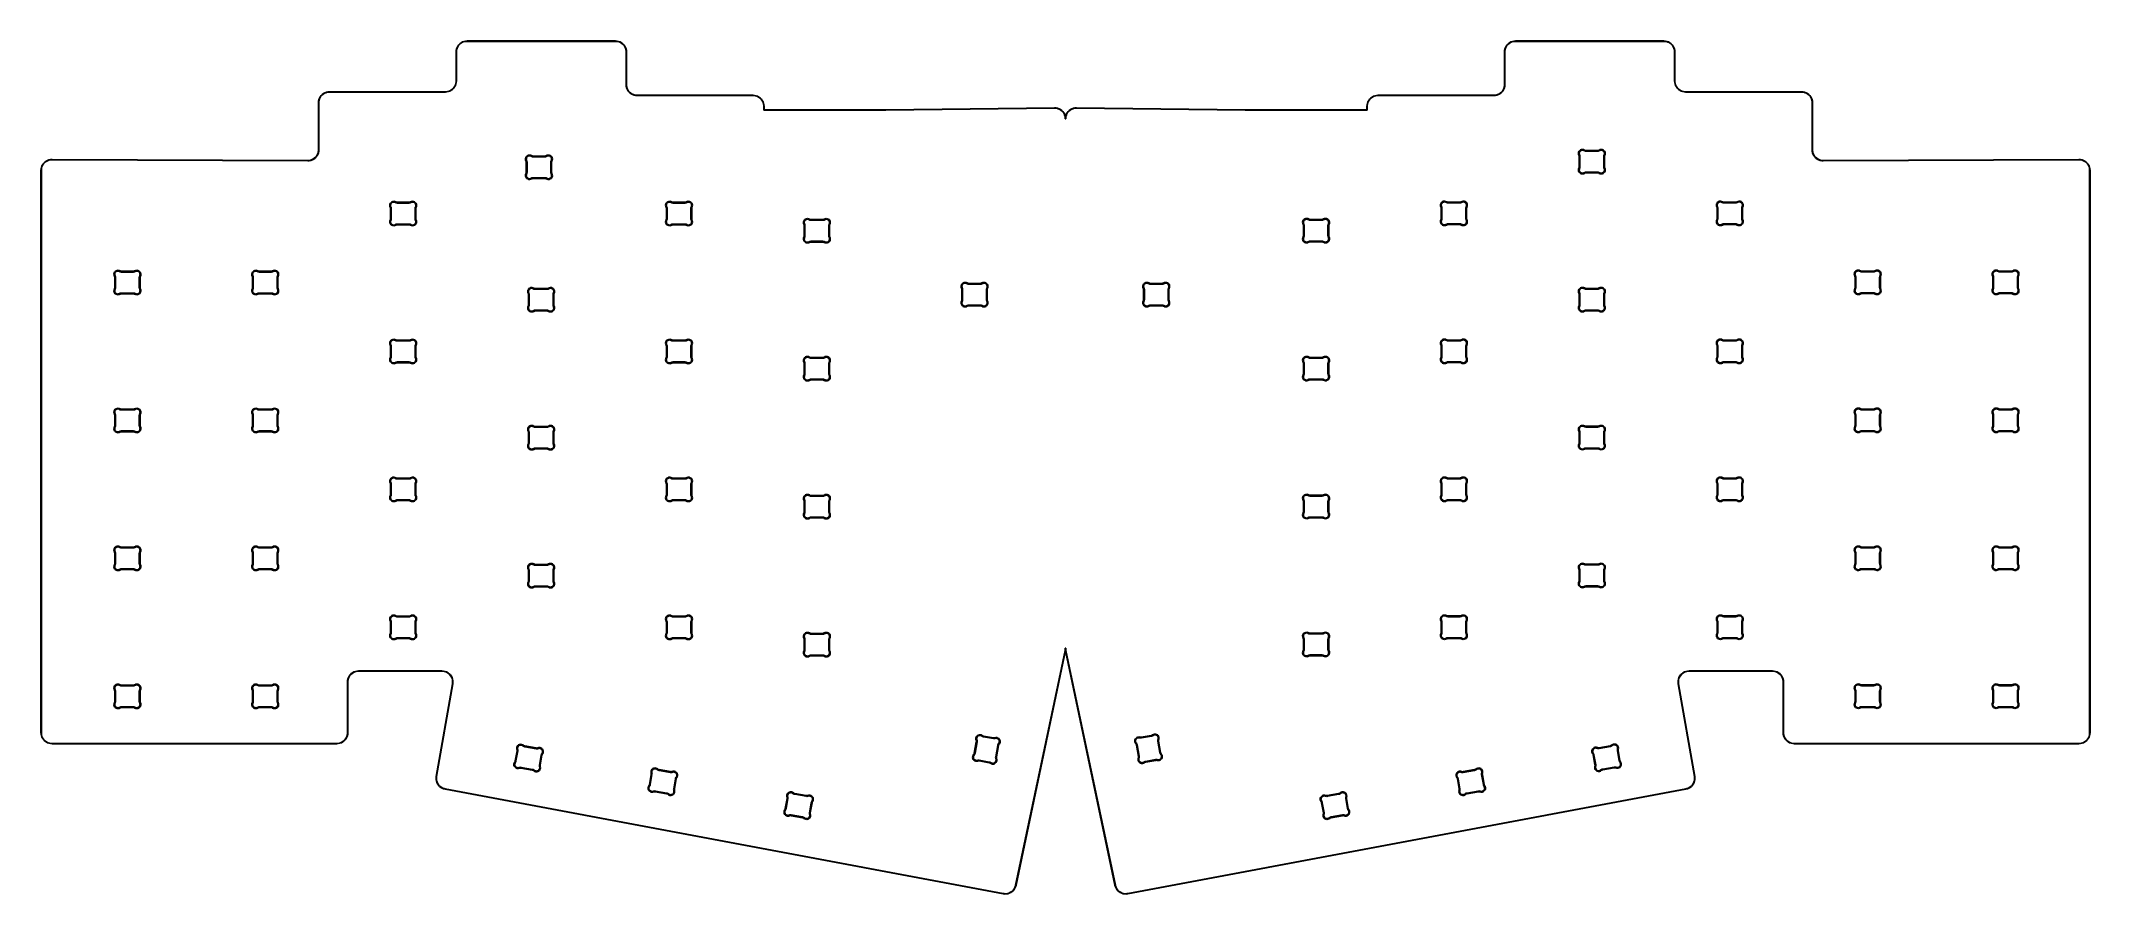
# Model space of a CAD drawing. Extents: x 9 to 292, y -476 to -359.
import ezdxf

# ---------------------------------------------------------------- set-up
doc = ezdxf.new("R2010")
doc.units = 0
doc.layers.add('BLACK', color=7, linetype='CONTINUOUS')

msp = doc.modelspace()

# ---------------------------------------------------------------- linework, layer by layer
at = {"layer": 'BLACK', "linetype": 'CONTINUOUS'}
for p, q in [((66.437916, -359.516589), (66.542191, -359.325614)), ((66.527221, -359.441396), (66.439578, -359.633322)), ((66.641289, -359.263897), (66.527221, -359.441396)), ((66.542191, -359.325614), (66.672586, -359.151425)), ((66.779459, -359.104441), (66.641289, -359.263897)), ((66.672586, -359.151425), (66.826445, -358.997569)), ((66.938917, -358.966274), (66.779459, -359.104441)), ((66.826445, -358.997569), (67.000636, -358.867177)), ((67.116417, -358.85221), (66.938917, -358.966274)), ((67.000636, -358.867177), (67.191612, -358.762906)), ((67.308345, -358.76457), (67.116417, -358.85221)), ((67.191612, -358.762906), (67.395485, -358.686878)), ((67.510793, -358.705139), (67.308345, -358.76457)), ((67.395485, -358.686878), (67.608103, -358.64064)), ((67.719638, -358.675128), (67.510793, -358.705139)), ((67.608103, -358.64064), (67.824946, -358.625149)), ((67.825134, -358.675136), (67.719638, -358.675128)), ((67.824946, -358.625149), (67.825136, -358.625112)), ((67.825136, -358.675112), (67.825134, -358.675111)), ((67.825134, -358.675111), (67.825134, -358.675112)), ((67.825134, -358.675112), (67.825134, -358.675136)), ((67.825136, -358.625112), (88.325136, -358.625112)), ((88.325136, -358.675112), (67.825136, -358.675112)), ((88.325136, -358.625112), (88.542171, -358.640626)), ((88.325137, -358.675112), (88.325136, -358.675111)), ((88.325136, -358.675111), (88.325136, -358.675112)), ((88.430634, -358.675107), (88.325137, -358.675112)), ((88.639481, -358.705127), (88.430634, -358.675107)), ((88.542171, -358.640626), (88.75479, -358.68687)), ((88.841929, -358.764564), (88.639481, -358.705127)), ((88.75479, -358.68687), (88.958663, -358.762904)), ((89.033858, -358.852208), (88.841929, -358.764564)), ((88.958663, -358.762904), (89.14964, -358.867178)), ((89.211359, -358.966275), (89.033858, -358.852208)), ((89.14964, -358.867178), (89.323832, -358.997571)), ((89.37082, -359.104443), (89.211359, -358.966275)), ((89.323832, -358.997571), (89.477694, -359.151428)), ((89.508994, -359.263899), (89.37082, -359.104443)), ((89.477694, -359.151428), (89.608093, -359.325616)), ((89.623067, -359.441397), (89.508994, -359.263899)), ((89.608093, -359.325616), (89.712374, -359.516589)), ((89.710718, -359.633323), (89.623067, -359.441397)), ((211.262914, -359.516573), (211.367187, -359.325592)), ((211.352217, -359.441375), (211.264575, -359.633309)), ((211.466284, -359.26387), (211.352217, -359.441375)), ((211.367187, -359.325592), (211.497579, -359.151395)), ((211.604452, -359.104405), (211.466284, -359.26387)), ((211.497579, -359.151395), (211.651437, -358.99753)), ((211.76391, -358.966229), (211.604452, -359.104405)), ((211.651437, -358.99753), (211.825627, -358.867128)), ((211.94141, -358.852153), (211.76391, -358.966229)), ((211.825627, -358.867128), (212.016603, -358.762846)), ((212.133338, -358.764502), (211.94141, -358.852153)), ((212.016603, -358.762846), (212.220477, -358.686805)), ((212.335788, -358.705058), (212.133338, -358.764502)), ((212.220477, -358.686805), (212.433098, -358.640555)), ((212.544637, -358.675034), (212.335788, -358.705058)), ((212.433098, -358.640555), (212.650137, -358.625036)), ((212.649753, -358.675035), (212.544637, -358.675034)), ((212.650135, -358.675111), (212.649753, -358.675035)), ((212.650136, -358.675112), (212.650135, -358.675111)), ((233.150134, -358.675112), (212.650136, -358.675112)), ((212.650137, -358.625036), (212.650137, -358.625112)), ((212.650137, -358.625112), (233.150136, -358.625112)), ((233.255627, -358.675121), (233.150134, -358.675112)), ((233.150136, -358.625112), (233.150137, -358.625112)), ((233.150137, -358.625112), (233.150138, -358.625112)), ((233.150138, -358.625112), (233.367164, -358.640652)), ((233.464463, -358.705162), (233.255627, -358.675121)), ((233.367164, -358.640652), (233.57977, -358.686915)), ((233.6669, -358.764614), (233.464463, -358.705162)), ((233.57977, -358.686915), (233.78363, -358.76296)), ((233.858816, -358.852267), (233.6669, -358.764614)), ((233.78363, -358.76296), (233.974594, -358.86724)), ((234.036308, -358.966337), (233.858816, -358.852267)), ((233.974594, -358.86724), (234.148777, -358.997632)), ((234.195761, -359.104502), (234.036308, -358.966337)), ((234.148777, -358.997632), (234.302633, -359.151483)), ((234.333932, -359.26395), (234.195761, -359.104502)), ((234.302633, -359.151483), (234.433031, -359.325661)), ((234.448008, -359.441438), (234.333932, -359.26395)), ((234.433031, -359.325661), (234.537317, -359.516621)), ((234.535668, -359.633352), (234.448008, -359.441438)), ((66.300136, -360.150109), (66.315644, -359.933078)), ((66.300136, -360.150111), (66.300136, -360.150109)), ((66.300137, -364.150109), (66.300136, -360.150111)), ((66.315644, -359.933078), (66.361885, -359.720461)), ((66.380144, -359.835769), (66.350129, -360.044614)), ((66.350129, -360.044614), (66.350136, -360.150109)), ((66.350136, -360.150109), (66.350136, -360.150111)), ((66.350136, -360.150111), (66.350137, -364.150112)), ((66.361885, -359.720461), (66.437916, -359.516589)), ((66.439578, -359.633322), (66.380144, -359.835769)), ((89.770162, -359.835769), (89.710718, -359.633323)), ((89.712374, -359.516589), (89.788415, -359.720459)), ((89.800189, -360.044615), (89.770162, -359.835769)), ((89.788415, -359.720459), (89.834667, -359.933077)), ((89.800136, -360.150112), (89.800188, -360.14985)), ((89.800136, -364.650111), (89.800136, -360.150112)), ((89.800188, -360.14985), (89.800189, -360.044615)), ((89.834667, -359.933077), (89.850188, -360.150112)), ((89.850188, -360.150112), (89.850136, -360.150112)), ((89.850136, -360.150112), (89.850136, -364.650111)), ((211.125136, -360.15011), (211.140644, -359.933074)), ((211.125136, -360.150112), (211.125136, -360.15011)), ((211.125136, -364.650111), (211.125136, -360.150112)), ((211.140644, -359.933074), (211.186883, -359.720451)), ((211.205142, -359.835761), (211.175128, -360.044612)), ((211.175128, -360.044612), (211.175136, -360.15011)), ((211.175136, -360.15011), (211.175136, -360.150112)), ((211.175136, -360.150112), (211.175136, -364.65011)), ((211.186883, -359.720451), (211.262914, -359.516573)), ((211.264575, -359.633309), (211.205142, -359.835761)), ((234.595127, -359.835786), (234.535668, -359.633352)), ((234.537317, -359.516621), (234.61337, -359.720478)), ((234.625176, -360.044621), (234.595127, -359.835786)), ((234.61337, -359.720478), (234.659641, -359.933083)), ((234.625136, -360.150111), (234.625187, -360.149849)), ((234.625136, -364.150111), (234.625136, -360.150111)), ((234.625187, -360.149849), (234.625176, -360.044621)), ((234.659641, -359.933083), (234.675188, -360.150108)), ((234.675136, -360.150108), (234.675135, -360.150109)), ((234.675135, -360.150109), (234.675136, -360.150111)), ((234.675188, -360.150108), (234.675136, -360.150108)), ((234.675136, -360.150111), (234.675136, -364.150109)), ((65.870752, -365.195735), (66.008918, -365.036283)), ((66.108015, -364.97457), (65.977622, -365.148751)), ((66.008918, -365.036283), (66.122988, -364.858792)), ((66.212295, -364.783606), (66.108015, -364.97457)), ((66.122988, -364.858792), (66.210641, -364.666876)), ((66.210641, -364.666876), (66.270091, -364.464439)), ((66.288339, -364.579746), (66.212295, -364.783606)), ((66.270091, -364.464439), (66.30013, -364.255603)), ((66.3346, -364.36714), (66.288339, -364.579746)), ((66.30013, -364.255603), (66.300137, -364.15011)), ((66.300137, -364.15011), (66.300137, -364.150109)), ((66.350137, -364.150114), (66.3346, -364.36714)), ((66.350137, -364.150112), (66.350136, -364.150113)), ((66.350136, -364.150113), (66.350137, -364.150114)), ((89.800217, -364.650519), (89.800136, -364.650111)), ((89.815711, -364.867136), (89.800217, -364.650519)), ((89.861961, -365.079743), (89.815711, -364.867136)), ((89.850136, -364.650111), (89.850188, -364.650111)), ((89.850188, -364.650111), (89.850188, -364.755602)), ((89.850188, -364.755602), (89.880215, -364.964438)), ((89.937996, -365.283604), (89.861961, -365.079743)), ((89.880215, -364.964438), (89.939655, -365.166875)), ((211.03569, -365.166904), (211.095125, -364.964456)), ((211.113383, -365.079765), (211.03735, -365.283638)), ((211.095125, -364.964456), (211.125142, -364.755609)), ((211.159625, -364.867146), (211.113383, -365.079765)), ((211.125136, -364.650112), (211.125136, -364.650111)), ((211.125142, -364.755609), (211.125136, -364.650112)), ((211.175136, -364.65011), (211.159625, -364.867146)), ((234.625218, -364.150526), (234.625136, -364.150111)), ((234.640725, -364.367132), (234.625218, -364.150526)), ((234.686984, -364.579733), (234.640725, -364.367132)), ((234.675136, -364.150109), (234.675189, -364.150109)), ((234.675189, -364.150109), (234.675196, -364.255599)), ((234.675196, -364.255599), (234.705233, -364.464429)), ((234.763025, -364.783587), (234.686984, -364.579733)), ((234.705233, -364.464429), (234.764681, -364.66686)), ((234.867301, -364.974546), (234.763025, -364.783587)), ((234.764681, -364.66686), (234.85233, -364.858771)), ((234.85233, -364.858771), (234.966395, -365.036258)), ((234.997688, -365.148724), (234.867301, -364.974546)), ((234.966395, -365.036258), (235.104556, -365.195707)), ((47.300137, -367.150109), (47.315645, -366.933078)), ((47.300137, -367.150111), (47.300137, -367.150109)), ((47.300137, -373.643985), (47.300137, -367.150111)), ((47.315645, -366.933078), (47.361886, -366.720461)), ((47.380145, -366.835769), (47.35013, -367.044614)), ((47.35013, -367.044614), (47.350137, -367.150109)), ((47.350137, -367.150109), (47.350137, -367.150111)), ((47.350137, -367.150111), (47.350137, -373.643983)), ((47.361886, -366.720461), (47.437917, -366.516589)), ((47.439579, -366.633322), (47.380145, -366.835769)), ((47.437917, -366.516589), (47.542192, -366.325615)), ((47.527222, -366.441396), (47.439579, -366.633322)), ((47.64129, -366.263898), (47.527222, -366.441396)), ((47.542192, -366.325615), (47.672586, -366.151426)), ((47.779459, -366.104442), (47.64129, -366.263898)), ((47.672586, -366.151426), (47.826445, -365.99757)), ((47.938918, -365.966275), (47.779459, -366.104442)), ((47.826445, -365.99757), (48.000636, -365.867178)), ((48.116418, -365.85221), (47.938918, -365.966275)), ((48.000636, -365.867178), (48.191612, -365.762907)), ((48.308346, -365.764571), (48.116418, -365.85221)), ((48.191612, -365.762907), (48.395485, -365.686879)), ((48.510793, -365.70514), (48.308346, -365.764571)), ((48.395485, -365.686879), (48.608104, -365.640641)), ((48.719638, -365.675129), (48.510793, -365.70514)), ((48.608104, -365.640641), (48.824938, -365.625151)), ((48.825134, -365.675137), (48.719638, -365.675129)), ((48.824938, -365.625151), (48.825136, -365.625112)), ((48.825136, -365.675112), (48.825134, -365.675111)), ((48.825134, -365.675111), (48.825134, -365.675112)), ((48.825134, -365.675112), (48.825134, -365.675137)), ((48.825136, -365.625112), (64.825137, -365.625112)), ((64.825137, -365.675112), (48.825136, -365.675112)), ((64.825137, -365.625112), (64.825262, -365.625136)), ((64.825138, -365.675111), (64.825137, -365.675112)), ((64.825139, -365.675112), (64.825138, -365.675111)), ((65.042165, -365.659597), (64.825139, -365.675137)), ((64.825139, -365.675137), (64.825139, -365.675112)), ((64.825262, -365.625136), (64.930627, -365.625128)), ((64.930627, -365.625128), (65.139463, -365.595086)), ((65.25477, -365.613332), (65.042165, -365.659597)), ((65.139463, -365.595086), (65.341899, -365.535632)), ((65.458629, -365.537284), (65.25477, -365.613332)), ((65.341899, -365.535632), (65.533814, -365.447977)), ((65.649591, -365.433001), (65.458629, -365.537284)), ((65.533814, -365.447977), (65.711302, -365.333904)), ((65.823771, -365.302606), (65.649591, -365.433001)), ((65.711302, -365.333904), (65.870752, -365.195735)), ((65.977622, -365.148751), (65.823771, -365.302606)), ((90.04227, -365.47457), (89.937996, -365.283604)), ((89.939655, -365.166875), (90.0273, -365.358793)), ((90.0273, -365.358793), (90.141364, -365.536285)), ((90.172658, -365.648753), (90.04227, -365.47457)), ((90.141364, -365.536285), (90.279527, -365.695737)), ((90.326507, -365.802608), (90.172658, -365.648753)), ((90.279527, -365.695737), (90.438974, -365.833905)), ((90.500685, -365.933002), (90.326507, -365.802608)), ((90.438974, -365.833905), (90.616462, -365.947975)), ((90.691648, -366.037282), (90.500685, -365.933002)), ((90.616462, -365.947975), (90.808377, -366.035627)), ((90.895506, -366.113324), (90.691648, -366.037282)), ((90.808377, -366.035627), (91.010812, -366.095074)), ((91.108112, -366.159581), (90.895506, -366.113324)), ((91.010812, -366.095074), (91.219646, -366.125108)), ((91.325136, -366.175112), (91.108112, -366.159581)), ((91.219646, -366.125108), (91.325138, -366.125112)), ((91.325137, -366.175112), (91.325136, -366.175111)), ((91.325136, -366.175111), (91.325136, -366.175112)), ((107.325136, -366.175112), (91.325137, -366.175112)), ((91.325138, -366.125112), (107.325136, -366.125112)), ((107.325136, -366.125112), (107.542171, -366.140626)), ((107.325137, -366.175112), (107.325136, -366.175111)), ((107.325136, -366.175111), (107.325136, -366.175112)), ((107.430634, -366.175107), (107.325137, -366.175112)), ((107.639481, -366.205127), (107.430634, -366.175107)), ((107.542171, -366.140626), (107.75479, -366.18687)), ((107.841929, -366.264564), (107.639481, -366.205127)), ((107.75479, -366.18687), (107.958663, -366.262904)), ((108.033858, -366.352208), (107.841929, -366.264564)), ((107.958663, -366.262904), (108.14964, -366.367178)), ((108.211359, -366.466275), (108.033858, -366.352208)), ((108.14964, -366.367178), (108.323832, -366.497571)), ((108.37082, -366.604443), (108.211359, -366.466275)), ((108.323832, -366.497571), (108.477694, -366.651428)), ((108.508994, -366.763899), (108.37082, -366.604443)), ((108.477694, -366.651428), (108.608093, -366.825616)), ((108.623067, -366.941397), (108.508994, -366.763899)), ((108.608093, -366.825616), (108.712374, -367.016589)), ((108.710718, -367.133323), (108.623067, -366.941397)), ((108.770162, -367.335769), (108.710718, -367.133323)), ((108.712374, -367.016589), (108.788415, -367.220459)), ((108.800189, -367.544615), (108.770162, -367.335769)), ((108.788415, -367.220459), (108.834667, -367.433077)), ((108.800136, -367.650112), (108.800188, -367.64985)), ((108.800136, -368.150112), (108.800136, -367.650112)), ((108.800188, -367.64985), (108.800189, -367.544615)), ((108.834667, -367.433077), (108.850188, -367.650112)), ((108.850188, -367.650112), (108.850136, -367.650112)), ((108.850136, -367.650112), (108.850136, -368.125112)), ((125.683901, -368.125004), (148.969199, -367.843468)), ((148.969803, -367.893464), (125.68451, -368.174999)), ((148.969199, -367.843468), (149.188062, -367.856589)), ((149.0761, -367.89224), (148.969803, -367.893464)), ((149.286864, -367.920186), (149.0761, -367.89224)), ((149.188062, -367.856589), (149.402781, -367.90096)), ((149.491442, -367.978067), (149.286864, -367.920186)), ((149.402781, -367.90096), (149.608918, -367.975661)), ((151.366339, -367.975623), (151.572482, -367.900924)), ((151.6884, -367.920154), (151.483817, -367.97803)), ((151.572482, -367.900924), (151.787207, -367.85656)), ((151.899169, -367.892215), (151.6884, -367.920154)), ((151.787207, -367.85656), (152.006074, -367.843448)), ((152.005368, -367.893442), (151.899169, -367.892215)), ((152.005468, -367.893463), (152.005368, -367.893442)), ((152.005469, -367.893464), (152.005468, -367.893463)), ((175.290762, -368.174999), (152.005469, -367.893464)), ((152.006074, -367.843448), (152.006074, -367.843468)), ((152.006074, -367.843468), (175.29137, -368.125004)), ((192.125135, -368.125112), (192.125136, -367.650112)), ((192.125136, -367.65011), (192.140644, -367.433074)), ((192.125136, -367.650112), (192.125136, -367.65011)), ((192.140644, -367.433074), (192.186883, -367.220451)), ((192.205142, -367.335761), (192.175128, -367.544612)), ((192.175128, -367.544612), (192.175136, -367.65011)), ((192.175136, -367.650112), (192.175135, -368.150112)), ((192.175136, -367.65011), (192.175136, -367.650112)), ((192.186883, -367.220451), (192.262914, -367.016573)), ((192.264575, -367.133309), (192.205142, -367.335761)), ((192.262914, -367.016573), (192.367187, -366.825592)), ((192.352217, -366.941375), (192.264575, -367.133309)), ((192.466284, -366.76387), (192.352217, -366.941375)), ((192.367187, -366.825592), (192.497579, -366.651395)), ((192.604452, -366.604405), (192.466284, -366.76387)), ((192.497579, -366.651395), (192.651437, -366.49753)), ((192.76391, -366.466229), (192.604452, -366.604405)), ((192.651437, -366.49753), (192.825627, -366.367128)), ((192.94141, -366.352153), (192.76391, -366.466229)), ((192.825627, -366.367128), (193.016603, -366.262846)), ((193.133338, -366.264502), (192.94141, -366.352153)), ((193.016603, -366.262846), (193.220477, -366.186805)), ((193.335788, -366.205058), (193.133338, -366.264502)), ((193.220477, -366.186805), (193.433098, -366.140555)), ((193.544637, -366.175034), (193.335788, -366.205058)), ((193.433098, -366.140555), (193.650137, -366.125036)), ((193.649753, -366.175035), (193.544637, -366.175034)), ((193.650135, -366.175111), (193.649753, -366.175035)), ((193.650136, -366.175112), (193.650135, -366.175111)), ((209.650134, -366.175112), (193.650136, -366.175112)), ((193.650137, -366.125036), (193.650137, -366.125112)), ((193.650137, -366.125112), (209.650135, -366.125112)), ((209.86717, -366.159622), (209.650134, -366.175136)), ((209.650134, -366.175136), (209.650134, -366.175112)), ((209.650135, -366.125112), (209.650136, -366.125112)), ((209.650136, -366.125112), (209.650255, -366.125136)), ((209.650255, -366.125136), (209.755633, -366.125141)), ((209.755633, -366.125141), (209.964479, -366.09512)), ((210.079788, -366.113376), (209.86717, -366.159622)), ((209.964479, -366.09512), (210.166926, -366.035682)), ((210.28366, -366.03734), (210.079788, -366.113376)), ((210.166926, -366.035682), (210.358854, -365.948035)), ((210.474635, -365.933063), (210.28366, -366.03734)), ((210.358854, -365.948035), (210.536353, -365.833965)), ((210.648825, -365.802666), (210.474635, -365.933063)), ((210.536353, -365.833965), (210.69581, -365.695793)), ((210.802682, -365.648806), (210.648825, -365.802666)), ((210.69581, -365.695793), (210.833979, -365.536334)), ((210.933076, -365.474614), (210.802682, -365.648806)), ((210.833979, -365.536334), (210.948046, -365.358833)), ((211.03735, -365.283638), (210.933076, -365.474614)), ((210.948046, -365.358833), (211.03569, -365.166904)), ((235.151534, -365.302576), (234.997688, -365.148724)), ((235.104556, -365.195707), (235.264, -365.333873)), ((235.325707, -365.432969), (235.151534, -365.302576)), ((235.264, -365.333873), (235.441482, -365.447945)), ((235.516663, -365.537252), (235.325707, -365.432969)), ((235.441482, -365.447945), (235.63339, -365.5356)), ((235.720515, -365.6133), (235.516663, -365.537252)), ((235.63339, -365.5356), (235.835819, -365.595055)), ((235.933113, -365.659567), (235.720515, -365.6133)), ((235.835819, -365.595055), (236.044648, -365.6251)), ((236.150132, -365.675111), (235.933113, -365.659567)), ((236.044648, -365.6251), (236.150138, -365.625111)), ((236.150133, -365.67511), (236.150132, -365.675111)), ((236.150135, -365.675111), (236.150133, -365.67511)), ((252.150132, -365.675111), (236.150135, -365.675111)), ((236.150138, -365.625111), (252.150135, -365.625112)), ((252.150133, -365.675112), (252.150132, -365.675111)), ((252.255626, -365.675121), (252.150133, -365.675112)), ((252.150135, -365.625112), (252.150136, -365.625112)), ((252.150136, -365.625112), (252.150137, -365.625112)), ((252.150137, -365.625112), (252.367163, -365.640651)), ((252.464462, -365.705162), (252.255626, -365.675121)), ((252.367163, -365.640651), (252.579769, -365.686915)), ((252.666899, -365.764614), (252.464462, -365.705162)), ((252.579769, -365.686915), (252.783629, -365.76296)), ((252.858816, -365.852266), (252.666899, -365.764614)), ((252.783629, -365.76296), (252.974594, -365.86724)), ((253.036307, -365.966336), (252.858816, -365.852266)), ((252.974594, -365.86724), (253.148776, -365.997632)), ((253.195761, -366.104501), (253.036307, -365.966336)), ((253.148776, -365.997632), (253.302632, -366.151482)), ((253.333932, -366.26395), (253.195761, -366.104501)), ((253.302632, -366.151482), (253.433031, -366.32566)), ((253.448008, -366.441437), (253.333932, -366.26395)), ((253.433031, -366.32566), (253.537317, -366.516621)), ((253.535668, -366.633351), (253.448008, -366.441437)), ((253.595127, -366.835786), (253.535668, -366.633351)), ((253.537317, -366.516621), (253.61337, -366.720478)), ((253.625176, -367.044621), (253.595127, -366.835786)), ((253.61337, -366.720478), (253.659641, -366.933083)), ((253.625135, -367.150111), (253.625187, -367.149844)), ((253.625135, -373.643985), (253.625135, -367.150111)), ((253.625187, -367.149844), (253.625176, -367.044621)), ((253.659641, -366.933083), (253.675188, -367.150108)), ((253.675135, -367.150108), (253.675134, -367.150109)), ((253.675134, -367.150109), (253.675135, -367.150111)), ((253.675188, -367.150108), (253.675135, -367.150108)), ((253.675135, -367.150111), (253.675135, -373.643985)), ((108.802039, -368.159679), (108.800136, -368.150112)), ((108.815569, -368.173209), (108.802039, -368.159679)), ((108.825136, -368.175112), (108.815569, -368.173209)), ((125.666066, -368.175112), (108.825136, -368.175112)), ((108.850136, -368.125112), (125.666068, -368.125112)), ((125.666068, -368.175112), (125.666066, -368.175112)), ((125.666068, -368.125112), (125.666069, -368.125112)), ((125.672214, -368.1751), (125.666068, -368.175111)), ((125.666068, -368.175111), (125.666068, -368.175112)), ((125.666069, -368.125112), (125.66607, -368.125112)), ((125.66607, -368.125112), (125.669041, -368.125112)), ((125.669041, -368.125112), (125.674984, -368.125088)), ((125.678362, -368.175062), (125.672214, -368.1751)), ((125.674984, -368.125088), (125.680926, -368.12504)), ((125.68451, -368.175), (125.678362, -368.175062)), ((125.680926, -368.12504), (125.683896, -368.125003)), ((125.683896, -368.125003), (125.683896, -368.125004)), ((125.683896, -368.125004), (125.683898, -368.125004)), ((125.683898, -368.125004), (125.683901, -368.125004)), ((125.68451, -368.174999), (125.68451, -368.175)), ((149.685605, -368.064686), (149.491442, -367.978067)), ((149.608918, -367.975661), (149.802212, -368.079151)), ((149.865342, -368.178252), (149.685605, -368.064686)), ((149.802212, -368.079151), (149.978669, -368.209289)), ((150.026935, -368.316419), (149.865342, -368.178252)), ((149.978669, -368.209289), (150.134641, -368.363386)), ((150.167046, -368.476329), (150.026935, -368.316419)), ((150.134641, -368.363386), (150.266903, -368.538256)), ((150.282777, -368.654679), (150.167046, -368.476329)), ((150.266903, -368.538256), (150.372723, -368.730285)), ((150.371738, -368.847781), (150.282777, -368.654679)), ((150.432089, -369.051644), (150.371738, -368.847781)), ((150.372723, -368.730285), (150.449912, -368.935503)), ((150.462582, -369.262054), (150.432089, -369.051644)), ((150.449912, -368.935503), (150.487631, -369.107512)), ((150.462642, -369.368262), (150.462582, -369.262054)), ((150.462636, -369.368359), (150.462642, -369.368262)), ((150.467411, -369.383053), (150.462636, -369.368359)), ((150.479911, -369.392135), (150.467411, -369.383053)), ((150.495362, -369.392134), (150.479911, -369.392135)), ((150.487631, -369.107512), (150.525344, -368.935492)), ((150.507862, -369.383052), (150.495362, -369.392134)), ((150.512636, -369.368357), (150.507862, -369.383052)), ((150.51269, -369.262051), (150.512636, -369.36826)), ((150.512636, -369.36826), (150.512643, -369.368357)), ((150.512643, -369.368357), (150.512636, -369.368357)), ((150.543172, -369.051635), (150.51269, -369.262051)), ((150.525344, -368.935492), (150.602527, -368.730266)), ((150.603515, -368.847765), (150.543172, -369.051635)), ((150.602527, -368.730266), (150.708343, -368.53823)), ((150.692471, -368.654656), (150.603515, -368.847765)), ((150.8082, -368.4763), (150.692471, -368.654656)), ((150.708343, -368.53823), (150.840605, -368.363354)), ((150.948311, -368.316384), (150.8082, -368.4763)), ((150.840605, -368.363354), (150.996578, -368.209253)), ((151.109907, -368.178214), (150.948311, -368.316384)), ((150.996578, -368.209253), (151.173039, -368.079112)), ((151.289648, -368.064647), (151.109907, -368.178214)), ((151.173039, -368.079112), (151.366339, -367.975623)), ((151.483817, -367.97803), (151.289648, -368.064647)), ((175.290763, -368.175), (175.290762, -368.174999)), ((175.290763, -368.175001), (175.290763, -368.175)), ((175.296911, -368.175063), (175.290763, -368.175001)), ((175.29137, -368.125004), (175.291371, -368.125004)), ((175.291371, -368.125004), (175.291373, -368.125004)), ((175.291373, -368.125004), (175.294344, -368.125041)), ((175.294344, -368.125041), (175.300287, -368.125089)), ((175.303059, -368.1751), (175.296911, -368.175063)), ((175.300287, -368.125089), (175.306229, -368.125112)), ((175.309203, -368.175111), (175.303059, -368.1751)), ((175.306229, -368.125112), (175.309201, -368.125112)), ((175.309201, -368.125112), (175.309202, -368.125112)), ((175.309202, -368.125112), (175.309204, -368.125112)), ((175.309204, -368.175112), (175.309203, -368.175111)), ((175.309204, -368.125112), (192.125135, -368.125112)), ((175.309207, -368.175112), (175.309204, -368.175112)), ((192.150135, -368.175112), (175.309207, -368.175112)), ((192.159702, -368.173209), (192.150135, -368.175112)), ((192.173232, -368.159679), (192.159702, -368.173209)), ((192.175135, -368.150112), (192.173232, -368.159679)), ((221.766494, -373.62003), (221.905442, -373.604931)), ((221.905442, -373.604931), (222.043709, -373.625345)), ((224.344045, -373.625273), (224.482335, -373.604849)), ((224.482335, -373.604849), (224.621308, -373.619946)), ((8.968887, -376.499988), (8.984491, -376.2824)), ((8.984491, -376.2824), (9.030981, -376.069264)), ((9.018907, -376.394222), (9.018887, -376.499988)), ((9.04909, -376.184852), (9.018907, -376.394222)), ((9.030981, -376.069264), (9.107406, -375.864941)), ((9.108838, -375.981931), (9.04909, -376.184852)), ((9.107406, -375.864941), (9.212202, -375.673613)), ((9.196927, -375.78961), (9.108838, -375.981931)), ((9.311555, -375.611826), (9.196927, -375.78961)), ((9.212202, -375.673613), (9.343224, -375.499196)), ((9.450376, -375.452216), (9.311555, -375.611826)), ((9.343224, -375.499196), (9.497792, -375.345256)), ((9.61055, -375.314046), (9.450376, -375.452216)), ((9.497792, -375.345256), (9.672742, -375.214946)), ((9.7888, -375.200143), (9.61055, -375.314046)), ((9.672742, -375.214946), (9.864495, -375.110931)), ((9.981478, -375.112839), (9.7888, -375.200143)), ((9.864495, -375.110931), (10.069127, -375.035339)), ((10.184641, -375.053918), (9.981478, -375.112839)), ((10.069127, -375.035339), (10.282451, -374.989717)), ((10.394132, -375.024588), (10.184641, -375.053918)), ((10.282451, -374.989717), (10.500102, -374.975)), ((10.499892, -375.024998), (10.394132, -375.024588)), ((10.499898, -375.025), (10.499892, -375.024998)), ((45.818918, -375.168972), (10.499898, -375.025)), ((10.500102, -374.975), (45.819123, -375.118973)), ((45.818919, -375.168973), (45.818918, -375.168972)), ((46.036578, -375.154316), (45.818919, -375.169024)), ((45.818919, -375.169024), (45.818919, -375.168973)), ((45.819123, -375.118973), (45.819124, -375.118973)), ((45.819124, -375.118973), (45.819125, -375.118973)), ((45.819125, -375.118973), (45.819378, -375.119024)), ((45.819378, -375.119024), (45.924895, -375.11944)), ((45.924895, -375.11944), (46.134394, -375.090118)), ((46.249911, -375.1087), (46.036578, -375.154316)), ((46.134394, -375.090118), (46.337566, -375.031201)), ((46.454553, -375.03311), (46.249911, -375.1087)), ((46.337566, -375.031201), (46.530252, -374.943896)), ((46.646314, -374.929092), (46.454553, -375.03311)), ((46.530252, -374.943896), (46.708508, -374.82999)), ((46.82127, -374.798776), (46.646314, -374.929092)), ((46.708508, -374.82999), (46.868687, -374.691814)), ((46.975841, -374.644829), (46.82127, -374.798776)), ((46.868687, -374.691814), (47.00751, -374.532195)), ((47.106863, -374.470401), (46.975841, -374.644829)), ((47.00751, -374.532195), (47.122136, -374.3544)), ((47.211654, -374.279062), (47.106863, -374.470401)), ((47.122136, -374.3544), (47.210219, -374.162069)), ((47.210219, -374.162069), (47.269956, -373.959137)), ((47.288071, -374.074728), (47.211654, -374.279062)), ((47.269956, -373.959137), (47.300125, -373.749758)), ((47.334549, -373.861581), (47.288071, -374.074728)), ((47.300125, -373.749758), (47.300137, -373.643987)), ((47.300137, -373.643986), (47.300137, -373.643985)), ((47.300137, -373.643987), (47.300137, -373.643986)), ((47.350137, -373.643983), (47.334549, -373.861581)), ((75.908389, -374.891173), (75.934569, -374.753864)), ((75.917666, -375.030647), (75.908389, -374.891173)), ((75.961796, -375.163261), (75.917666, -375.030647)), ((75.934569, -374.753864), (75.994515, -374.627588)), ((75.961798, -375.163272), (75.961796, -375.163261)), ((75.976418, -375.193651), (75.961798, -375.163272)), ((75.996281, -375.258085), (75.976418, -375.193651)), ((75.994515, -374.627588), (76.084357, -374.520502)), ((76.006326, -375.324759), (75.996281, -375.258085)), ((76.011816, -374.839742), (76.004789, -374.954806)), ((76.004789, -374.954806), (76.026994, -375.067925)), ((76.006327, -375.358472), (76.006326, -375.324759)), ((76.006338, -375.358472), (76.006327, -375.358472)), ((76.006338, -376.764148), (76.006338, -375.358472)), ((76.04762, -374.730166), (76.011816, -374.839742)), ((76.026994, -375.067925), (76.051905, -375.119903)), ((76.10989, -374.633153), (76.04762, -374.730166)), ((76.051905, -375.119903), (76.051905, -375.119907)), ((76.051905, -375.119907), (76.051908, -375.11991)), ((76.051908, -375.11991), (76.051907, -375.11991)), ((76.051907, -375.11991), (76.08191, -375.196409)), ((76.08191, -375.196409), (76.100186, -375.276523)), ((76.084357, -374.520502), (76.198291, -374.43952)), ((76.100186, -375.276523), (76.10632, -375.358382)), ((76.10632, -375.358382), (76.106337, -375.358466)), ((76.106337, -375.358466), (76.106338, -375.358466)), ((76.106338, -375.358466), (76.106337, -375.358467)), ((76.106337, -375.358467), (76.106338, -375.358469)), ((76.106338, -375.358469), (76.106338, -376.764153)), ((76.194603, -374.554969), (76.10989, -374.633153)), ((76.296289, -374.500664), (76.194603, -374.554969)), ((76.198291, -374.43952), (76.32896, -374.389872)), ((76.40838, -374.473745), (76.296289, -374.500664)), ((76.32896, -374.389872), (76.467923, -374.374767)), ((76.523637, -374.475951), (76.40838, -374.473745)), ((76.467923, -374.374767), (76.606208, -374.395178)), ((76.634616, -374.507139), (76.523637, -374.475951)), ((76.606208, -374.395178), (76.734881, -374.449788)), ((76.684266, -374.536032), (76.634616, -374.507139)), ((76.684399, -374.536182), (76.684266, -374.536032)), ((76.684403, -374.536176), (76.684399, -374.536182)), ((76.684402, -374.536183), (76.684405, -374.536177)), ((76.684431, -374.536189), (76.684402, -374.536183)), ((76.684405, -374.536177), (76.684403, -374.536176)), ((76.771976, -374.577479), (76.684431, -374.536189)), ((76.734881, -374.449788), (76.73485, -374.449841)), ((76.73485, -374.449841), (76.734853, -374.449842)), ((76.734853, -374.449842), (76.734856, -374.449837)), ((76.734856, -374.449837), (76.769203, -374.469868)), ((76.769203, -374.469868), (76.843834, -374.497328)), ((76.865434, -374.602785), (76.771976, -374.577479)), ((76.843834, -374.497328), (76.922124, -374.511275)), ((76.961878, -374.61131), (76.865434, -374.602785)), ((76.922124, -374.511275), (76.961886, -374.511311)), ((76.961885, -374.611312), (76.961878, -374.61131)), ((78.550789, -374.611312), (76.961885, -374.611312)), ((76.961886, -374.511311), (76.961889, -374.511312)), ((76.961889, -374.511312), (78.55079, -374.511312)), ((78.55079, -374.611312), (78.550789, -374.611312)), ((78.55079, -374.511312), (78.550791, -374.511312)), ((78.550845, -374.611301), (78.55079, -374.611312)), ((78.550791, -374.511306), (78.590552, -374.511272)), ((78.550791, -374.511312), (78.550791, -374.511306)), ((78.647238, -374.602785), (78.550845, -374.611301)), ((78.590552, -374.511272), (78.668843, -374.497329)), ((78.740698, -374.577484), (78.647238, -374.602785)), ((78.668843, -374.497329), (78.743476, -374.469873)), ((78.828272, -374.536185), (78.740698, -374.577484)), ((78.743476, -374.469873), (78.777823, -374.449843)), ((78.777823, -374.449843), (78.777824, -374.449843)), ((78.777824, -374.449843), (78.777829, -374.449841)), ((78.777829, -374.449841), (78.906485, -374.395233)), ((78.828274, -374.536184), (78.828272, -374.536184)), ((78.828272, -374.536184), (78.828272, -374.536185)), ((78.878086, -374.507194), (78.828274, -374.536185)), ((78.828274, -374.536185), (78.828274, -374.536184)), ((78.989054, -374.476005), (78.878086, -374.507194)), ((78.906485, -374.395233), (79.044759, -374.374818)), ((79.104301, -374.473796), (78.989054, -374.476005)), ((79.044759, -374.374818), (79.183714, -374.389919)), ((79.216383, -374.500709), (79.104301, -374.473796)), ((79.183714, -374.389919), (79.314375, -374.43956)), ((79.318061, -374.555008), (79.216383, -374.500709)), ((79.314375, -374.43956), (79.428303, -374.520535)), ((79.402768, -374.633183), (79.318061, -374.555008)), ((79.465032, -374.730187), (79.402768, -374.633183)), ((79.406336, -375.358465), (79.412481, -375.276519)), ((79.406336, -375.358466), (79.406336, -375.358465)), ((79.406336, -375.358469), (79.406336, -375.358466)), ((79.406336, -376.764153), (79.406336, -375.358469)), ((79.412481, -375.276519), (79.430767, -375.196403)), ((79.428303, -374.520535), (79.51814, -374.627614)), ((79.430767, -375.196403), (79.46076, -375.119975)), ((79.460745, -375.11989), (79.485654, -375.067917)), ((79.46077, -375.119902), (79.460745, -375.11989)), ((79.46076, -375.119975), (79.46077, -375.119902)), ((79.500833, -374.839755), (79.465032, -374.730187)), ((79.485654, -375.067917), (79.507859, -374.954808)), ((79.507859, -374.954808), (79.500833, -374.839755)), ((79.506337, -375.32476), (79.506336, -375.358469)), ((79.506336, -375.358469), (79.506336, -376.764153)), ((79.516388, -375.258091), (79.506337, -375.32476)), ((79.53626, -375.193663), (79.516388, -375.258091)), ((79.51814, -374.627614), (79.578083, -374.753881)), ((79.550886, -375.16329), (79.53626, -375.193663)), ((79.55089, -375.163136), (79.550871, -375.163279)), ((79.550871, -375.163279), (79.550872, -375.16328)), ((79.550872, -375.16328), (79.550871, -375.16328)), ((79.550871, -375.16328), (79.550871, -375.163283)), ((79.550871, -375.163283), (79.550886, -375.16329)), ((79.594982, -375.030645), (79.55089, -375.163136)), ((79.578083, -374.753881), (79.604261, -374.891181)), ((79.604261, -374.891181), (79.594982, -375.030645)), ((221.34595, -376.461496), (221.355235, -376.322027)), ((221.345954, -374.121253), (221.372137, -373.983962)), ((221.355224, -374.260711), (221.345954, -374.121253)), ((221.399349, -374.393328), (221.355224, -374.260711)), ((221.355235, -376.322027), (221.399326, -376.189563)), ((221.372137, -373.983962), (221.432081, -373.857704)), ((221.399326, -376.189563), (221.39935, -376.189393)), ((221.399347, -376.189392), (221.413971, -376.159017)), ((221.39935, -376.189393), (221.399347, -376.189392)), ((221.413971, -374.423704), (221.399348, -374.393328)), ((221.399348, -374.393328), (221.399349, -374.393328)), ((221.433837, -374.488134), (221.413971, -374.423704)), ((221.413971, -376.159017), (221.43384, -376.094587)), ((221.432081, -373.857704), (221.521916, -373.750634)), ((221.44388, -374.554806), (221.433837, -374.488134)), ((221.43384, -376.094587), (221.443887, -376.027916)), ((221.449383, -374.069836), (221.442353, -374.184882)), ((221.442353, -374.184882), (221.464549, -374.297986)), ((221.464566, -376.28476), (221.442355, -376.397871)), ((221.442355, -376.397871), (221.449375, -376.512928)), ((221.443878, -374.588518), (221.44388, -374.554806)), ((221.443886, -374.588518), (221.443878, -374.588518)), ((221.443886, -374.58852), (221.443886, -374.588518)), ((221.443886, -375.994204), (221.443886, -374.58852)), ((221.443887, -376.027916), (221.443886, -375.994204)), ((221.485187, -373.960277), (221.449383, -374.069836)), ((221.464549, -374.297986), (221.489454, -374.349957)), ((221.489479, -376.232787), (221.464566, -376.28476)), ((221.547451, -373.863281), (221.485187, -373.960277)), ((221.489453, -376.232758), (221.489451, -376.23277)), ((221.489451, -376.23277), (221.489452, -376.232771)), ((221.489452, -376.232771), (221.489451, -376.232771)), ((221.489451, -376.232771), (221.489451, -376.232774)), ((221.489451, -376.232774), (221.489479, -376.232787)), ((221.519464, -376.15627), (221.489453, -376.232758)), ((221.489454, -374.349957), (221.489454, -374.349961)), ((221.489454, -374.349961), (221.519464, -374.426456)), ((221.519464, -374.426456), (221.537742, -374.506574)), ((221.537746, -376.076153), (221.519464, -376.15627)), ((221.521916, -373.750634), (221.63584, -373.669666)), ((221.537742, -374.506574), (221.543872, -374.588454)), ((221.543886, -375.994206), (221.537746, -376.076153)), ((221.543872, -374.588454), (221.543886, -374.58852)), ((221.543886, -375.994204), (221.543885, -375.994205)), ((221.543885, -375.994205), (221.543886, -375.994206)), ((221.543886, -374.58852), (221.543886, -375.994204)), ((221.632155, -373.785112), (221.547451, -373.863281)), ((221.733828, -373.730819), (221.632155, -373.785112)), ((221.63584, -373.669666), (221.766494, -373.62003)), ((221.845903, -373.703908), (221.733828, -373.730819)), ((221.961143, -373.706118), (221.845903, -373.703908)), ((222.072105, -373.737304), (221.961143, -373.706118)), ((222.043709, -373.625345), (222.172038, -373.679813)), ((222.121914, -373.766293), (222.072105, -373.737304)), ((222.121948, -373.766233), (222.121914, -373.766293)), ((222.121943, -373.766243), (222.121949, -373.766234)), ((222.209521, -373.807544), (222.121943, -373.766243)), ((222.121949, -373.766234), (222.121948, -373.766233)), ((222.172038, -373.679813), (222.172399, -373.679892)), ((222.172399, -373.679892), (222.172393, -373.679902)), ((222.172393, -373.679902), (222.172399, -373.679893)), ((222.172399, -373.679893), (222.172422, -373.679919)), ((222.172422, -373.679919), (222.206742, -373.699932)), ((222.206742, -373.699932), (222.281376, -373.727388)), ((222.302984, -373.832845), (222.209521, -373.807544)), ((222.281376, -373.727388), (222.359668, -373.74133)), ((222.39943, -373.841361), (222.302984, -373.832845)), ((222.359668, -373.74133), (222.39943, -373.741362)), ((222.39943, -373.741362), (222.399431, -373.741362)), ((222.399433, -373.841362), (222.39943, -373.841361)), ((222.399431, -373.741362), (222.399433, -373.741362)), ((222.399433, -373.741362), (223.988337, -373.741362)), ((222.399436, -373.841362), (222.399433, -373.841362)), ((223.988337, -373.841362), (222.399436, -373.841362)), ((223.988337, -373.741362), (223.988452, -373.741384)), ((223.988339, -373.841361), (223.988337, -373.841362)), ((223.988341, -373.841362), (223.988339, -373.841361)), ((224.084792, -373.832854), (223.988341, -373.841385)), ((223.988341, -373.841385), (223.988341, -373.841362)), ((223.988452, -373.741384), (224.028096, -373.741348)), ((224.028096, -373.741348), (224.106387, -373.727395)), ((224.178252, -373.807541), (224.084792, -373.832854)), ((224.106387, -373.727395), (224.181018, -373.699929)), ((224.26581, -373.766237), (224.178252, -373.807541)), ((224.181018, -373.699929), (224.215364, -373.679895)), ((224.215364, -373.679895), (224.215365, -373.679895)), ((224.215365, -373.679895), (224.215376, -373.679892)), ((224.215376, -373.679892), (224.344045, -373.625273)), ((224.265824, -373.766234), (224.26581, -373.766237)), ((224.315642, -373.737237), (224.265824, -373.766234)), ((224.426626, -373.706038), (224.315642, -373.737237)), ((224.54189, -373.703824), (224.426626, -373.706038)), ((224.65399, -373.730737), (224.54189, -373.703824)), ((224.621308, -373.619946), (224.751987, -373.669588)), ((224.755686, -373.785039), (224.65399, -373.730737)), ((224.751987, -373.669588), (224.865933, -373.750568)), ((224.840409, -373.863223), (224.755686, -373.785039)), ((224.902687, -373.96024), (224.840409, -373.863223)), ((224.850023, -376.076156), (224.843871, -375.994214)), ((224.843871, -375.994214), (224.843884, -375.994214)), ((224.843884, -374.588511), (224.850032, -374.50657)), ((224.843885, -374.588514), (224.843884, -374.588511)), ((224.843884, -374.58852), (224.843885, -374.588514)), ((224.843884, -375.994204), (224.843884, -374.58852)), ((224.843885, -375.99421), (224.843884, -375.994204)), ((224.843884, -375.994214), (224.843885, -375.99421)), ((224.868307, -376.156269), (224.850023, -376.076156)), ((224.850032, -374.50657), (224.868313, -374.426458)), ((224.865933, -373.750568), (224.955785, -373.857656)), ((224.898316, -376.232766), (224.868307, -376.156269)), ((224.868313, -374.426458), (224.898315, -374.349968)), ((224.898315, -374.349959), (224.898316, -374.349957)), ((224.898315, -374.349968), (224.898316, -374.349959)), ((224.898316, -374.349959), (224.898315, -374.349959)), ((224.898316, -374.349957), (224.898317, -374.349954)), ((224.898319, -376.232769), (224.898316, -376.232766)), ((224.898317, -374.349954), (224.898318, -374.349954)), ((224.898318, -374.349954), (224.898558, -374.349703)), ((224.89832, -376.232775), (224.898319, -376.232769)), ((224.923235, -376.28475), (224.898319, -376.232775)), ((224.898319, -376.232775), (224.89832, -376.232775)), ((224.898558, -374.349703), (224.923327, -374.29802)), ((224.938498, -374.069822), (224.902687, -373.96024)), ((224.945449, -376.397864), (224.923235, -376.28475)), ((224.923327, -374.29802), (224.94553, -374.184893)), ((224.938429, -376.512925), (224.945449, -376.397864)), ((224.94553, -374.184893), (224.938498, -374.069822)), ((224.943884, -375.994204), (224.943871, -375.994269)), ((224.943871, -375.994269), (224.943875, -376.027908)), ((224.943875, -376.027908), (224.953929, -376.094584)), ((224.943887, -374.554813), (224.943884, -374.588518)), ((224.943884, -374.588518), (224.943884, -374.58852)), ((224.943884, -374.58852), (224.943884, -375.994204)), ((224.953938, -374.488138), (224.943887, -374.554813)), ((224.953929, -376.094584), (224.973799, -376.15902)), ((224.973804, -374.423703), (224.953938, -374.488138)), ((224.955785, -373.857656), (225.015741, -373.983936)), ((224.973799, -376.15902), (224.988423, -376.189398)), ((224.988424, -374.393329), (224.973804, -374.423703)), ((224.988423, -376.189398), (224.988422, -376.189398)), ((224.988422, -376.189398), (224.988423, -376.189408)), ((224.988423, -376.189408), (225.032567, -376.322017)), ((224.98852, -374.393375), (224.988424, -374.393329)), ((225.032655, -374.260735), (224.98852, -374.393375)), ((225.015741, -373.983936), (225.041928, -374.121252)), ((225.032567, -376.322017), (225.041854, -376.46149)), ((225.041928, -374.121252), (225.032655, -374.260735)), ((253.640729, -373.861573), (253.625115, -373.643986)), ((253.625115, -373.643986), (253.625135, -373.643986)), ((253.625135, -373.643986), (253.625135, -373.643985)), ((253.687227, -374.074707), (253.640729, -373.861573)), ((253.675135, -373.643985), (253.675115, -373.644085)), ((253.675115, -373.644085), (253.67514, -373.74975)), ((253.67514, -373.74975), (253.705332, -373.959118)), ((253.763658, -374.279026), (253.687227, -374.074707)), ((253.705332, -373.959118), (253.765086, -374.162036)), ((253.868457, -374.47035), (253.763658, -374.279026)), ((253.765086, -374.162036), (253.85318, -374.354354)), ((253.85318, -374.354354), (253.967811, -374.532135)), ((253.999481, -374.644765), (253.868457, -374.47035)), ((253.967811, -374.532135), (254.106633, -374.691743)), ((254.154049, -374.798702), (253.999481, -374.644765)), ((254.106633, -374.691743), (254.266807, -374.829912)), ((254.328998, -374.929012), (254.154049, -374.798702)), ((254.266807, -374.829912), (254.445056, -374.943815)), ((254.520749, -375.033028), (254.328998, -374.929012)), ((254.445056, -374.943815), (254.637732, -375.031121)), ((254.725379, -375.108622), (254.520749, -375.033028)), ((254.637732, -375.031121), (254.840893, -375.090045)), ((254.938701, -375.154248), (254.725379, -375.108622)), ((254.840893, -375.090045), (255.050382, -375.11938)), ((255.15635, -375.168973), (254.938701, -375.154248)), ((255.050382, -375.11938), (255.156146, -375.118973)), ((255.156146, -375.118973), (255.156147, -375.118973)), ((255.156147, -375.118973), (290.475169, -374.975)), ((255.156351, -375.168973), (255.15635, -375.168972)), ((255.15635, -375.168972), (255.15635, -375.168973)), ((290.475372, -375.025), (255.156351, -375.168973)), ((290.475169, -374.975), (290.475176, -374.975001)), ((290.475176, -374.975001), (290.692817, -374.989715)), ((290.475373, -375.025), (290.475372, -375.024999)), ((290.475372, -375.024999), (290.475372, -375.025)), ((290.581138, -375.024588), (290.475373, -375.025)), ((290.790627, -375.053915), (290.581138, -375.024588)), ((290.692817, -374.989715), (290.906139, -375.035334)), ((290.993787, -375.112833), (290.790627, -375.053915)), ((290.906139, -375.035334), (291.110769, -375.110925)), ((291.186462, -375.200138), (290.993787, -375.112833)), ((291.110769, -375.110925), (291.302519, -375.214941)), ((291.364708, -375.314041), (291.186462, -375.200138)), ((291.302519, -375.214941), (291.477465, -375.345252)), ((291.524877, -375.452212), (291.364708, -375.314041)), ((291.477465, -375.345252), (291.632027, -375.499193)), ((291.663692, -375.611824), (291.524877, -375.452212)), ((291.632027, -375.499193), (291.763042, -375.673613)), ((291.778313, -375.78961), (291.663692, -375.611824)), ((291.763042, -375.673613), (291.867829, -375.864943)), ((291.866392, -375.981931), (291.778313, -375.78961)), ((291.926128, -376.184853), (291.866392, -375.981931)), ((291.867829, -375.864943), (291.944244, -376.069267)), ((291.956299, -376.394222), (291.926128, -376.184853)), ((291.944244, -376.069267), (291.990722, -376.282403)), ((291.956312, -376.499988), (291.956299, -376.394222)), ((291.990722, -376.282403), (292.00627, -376.499414)), ((8.968886, -454.150112), (8.968887, -376.499989)), ((8.968887, -376.499989), (8.968887, -376.499988)), ((9.018887, -376.499989), (9.018886, -454.150112)), ((9.018887, -376.499988), (9.018887, -376.499989)), ((75.908435, -377.231441), (75.917707, -377.091981)), ((75.934616, -377.368734), (75.908435, -377.231441)), ((75.917707, -377.091981), (75.961771, -376.959545)), ((75.994558, -377.494995), (75.934616, -377.368734)), ((75.961771, -376.959545), (75.961797, -376.959353)), ((75.961797, -376.959353), (75.961806, -376.959357)), ((75.9618, -376.959346), (75.961822, -376.959322)), ((75.961809, -376.95935), (75.9618, -376.959346)), ((75.961806, -376.959357), (75.961809, -376.95935)), ((75.961822, -376.959322), (75.976427, -376.928978)), ((75.976427, -376.928978), (75.99629, -376.86454)), ((76.084392, -377.602069), (75.994558, -377.494995)), ((75.99629, -376.86454), (76.006337, -376.797863)), ((76.027032, -377.054706), (76.004834, -377.167812)), ((76.004834, -377.167812), (76.011863, -377.28286)), ((76.006337, -376.797863), (76.006338, -376.764149)), ((76.006338, -376.764149), (76.006338, -376.764148)), ((76.011863, -377.28286), (76.047666, -377.392423)), ((76.051937, -377.002733), (76.027032, -377.054706)), ((76.047666, -377.392423), (76.109929, -377.489422)), ((76.051909, -377.002711), (76.051906, -377.002713)), ((76.051906, -377.002713), (76.051906, -377.002718)), ((76.051906, -377.002718), (76.051937, -377.002733)), ((76.051918, -377.002715), (76.051909, -377.002711)), ((76.081919, -376.926216), (76.051918, -377.002715)), ((76.100195, -376.846102), (76.081919, -376.926216)), ((76.198315, -377.683042), (76.084392, -377.602069)), ((76.106338, -376.764159), (76.100195, -376.846102)), ((76.106338, -376.764153), (76.106337, -376.764156)), ((76.106337, -376.764156), (76.106338, -376.764159)), ((76.109929, -377.489422), (76.194633, -377.567595)), ((76.194633, -377.567595), (76.296306, -377.621893)), ((76.328969, -377.732684), (76.198315, -377.683042)), ((76.296306, -377.621893), (76.408383, -377.648809)), ((76.467918, -377.747788), (76.328969, -377.732684)), ((76.408383, -377.648809), (76.523625, -377.646604)), ((76.606188, -377.727381), (76.467918, -377.747788)), ((76.523625, -377.646604), (76.634591, -377.615422)), ((76.734843, -377.672781), (76.606188, -377.727381)), ((76.634591, -377.615422), (76.684403, -377.586436)), ((76.684403, -377.586436), (76.684421, -377.586432)), ((76.684421, -377.586432), (76.771974, -377.545137)), ((76.734854, -377.672779), (76.734843, -377.672781)), ((76.734855, -377.67278), (76.734854, -377.672779)), ((76.769202, -377.652748), (76.734855, -377.67278)), ((76.843834, -377.625287), (76.769202, -377.652748)), ((76.771974, -377.545137), (76.865434, -377.519829)), ((76.922125, -377.611339), (76.843834, -377.625287)), ((76.865434, -377.519829), (76.961883, -377.511303)), ((76.961844, -377.611303), (76.922125, -377.611339)), ((76.961885, -377.611311), (76.961844, -377.611303)), ((76.961883, -377.511303), (76.961883, -377.511311)), ((76.961883, -377.511311), (76.961885, -377.511311)), ((76.961885, -377.511311), (78.550789, -377.511311)), ((76.961887, -377.611311), (76.961885, -377.611311)), ((78.550789, -377.611311), (76.961887, -377.611311)), ((78.550789, -377.511311), (78.647238, -377.519832)), ((78.55079, -377.611311), (78.550789, -377.61131)), ((78.550789, -377.61131), (78.550789, -377.611311)), ((78.590552, -377.611345), (78.55079, -377.611311)), ((78.668843, -377.625289), (78.590552, -377.611345)), ((78.647238, -377.519832), (78.7407, -377.545135)), ((78.743476, -377.652747), (78.668843, -377.625289)), ((78.7407, -377.545135), (78.828274, -377.586436)), ((78.777814, -377.672771), (78.743476, -377.652747)), ((78.777823, -377.672781), (78.777814, -377.672771)), ((78.777842, -377.672784), (78.777823, -377.67278)), ((78.777823, -377.67278), (78.777823, -377.672781)), ((78.90649, -377.727387), (78.777842, -377.672784)), ((78.828274, -377.586436), (78.828275, -377.586436)), ((78.828275, -377.586436), (78.878088, -377.615427)), ((78.878088, -377.615427), (78.989058, -377.646615)), ((79.044765, -377.7478), (78.90649, -377.727387)), ((78.989058, -377.646615), (79.104307, -377.648823)), ((79.183722, -377.732698), (79.044765, -377.7478)), ((79.104307, -377.648823), (79.216391, -377.621908)), ((79.314384, -377.683056), (79.183722, -377.732698)), ((79.216391, -377.621908), (79.318071, -377.567609)), ((79.428313, -377.602081), (79.314384, -377.683056)), ((79.318071, -377.567609), (79.402779, -377.489432)), ((79.402779, -377.489432), (79.465046, -377.392427)), ((79.406363, -376.764293), (79.406336, -376.764153)), ((79.412485, -376.846096), (79.406363, -376.764293)), ((79.43076, -376.926216), (79.412485, -376.846096)), ((79.518151, -377.495002), (79.428313, -377.602081)), ((79.460769, -377.002717), (79.43076, -376.926216)), ((79.485677, -377.054692), (79.460768, -377.002717)), ((79.460768, -377.002717), (79.460769, -377.002717)), ((79.465046, -377.392427), (79.50085, -377.282859)), ((79.507878, -377.167804), (79.485677, -377.054692)), ((79.50085, -377.282859), (79.507878, -377.167804)), ((79.506336, -376.764153), (79.506335, -376.764156)), ((79.506335, -376.764156), (79.506336, -376.764158)), ((79.506336, -376.764158), (79.506353, -376.764158)), ((79.506353, -376.764158), (79.506349, -376.797869)), ((79.506349, -376.797869), (79.516389, -376.86454)), ((79.516389, -376.86454), (79.536252, -376.928971)), ((79.578097, -377.368735), (79.518151, -377.495002)), ((79.536252, -376.928971), (79.550874, -376.959346)), ((79.550874, -376.959346), (79.550874, -376.959347)), ((79.550874, -376.959347), (79.550874, -376.95935)), ((79.550874, -376.95935), (79.595003, -377.091968)), ((79.604278, -377.231434), (79.578097, -377.368735)), ((79.595003, -377.091968), (79.604278, -377.231434)), ((221.372124, -376.598801), (221.34595, -376.461496)), ((221.432066, -376.725073), (221.372124, -376.598801)), ((221.521904, -376.832156), (221.432066, -376.725073)), ((221.449375, -376.512928), (221.485174, -376.622499)), ((221.485174, -376.622499), (221.547439, -376.719506)), ((221.635836, -376.913133), (221.521904, -376.832156)), ((221.547439, -376.719506), (221.632148, -376.797684)), ((221.632148, -376.797684), (221.733829, -376.851982)), ((221.766502, -376.962773), (221.635836, -376.913133)), ((221.733829, -376.851982), (221.845915, -376.878894)), ((221.905462, -376.97787), (221.766502, -376.962773)), ((221.845915, -376.878894), (221.961164, -376.87668)), ((222.043739, -376.957448), (221.905462, -376.97787)), ((221.961164, -376.87668), (222.072133, -376.845484)), ((222.172384, -376.902834), (222.043739, -376.957448)), ((222.072133, -376.845484), (222.121945, -376.81649)), ((222.121945, -376.81649), (222.121945, -376.816491)), ((222.121945, -376.816491), (222.121948, -376.81649)), ((222.121948, -376.81649), (222.121952, -376.816486)), ((222.121952, -376.816487), (222.209528, -376.775194)), ((222.121952, -376.816486), (222.121952, -376.816487)), ((222.172396, -376.902832), (222.172384, -376.902834)), ((222.206745, -376.882805), (222.172396, -376.902832)), ((222.281378, -376.855353), (222.206745, -376.882805)), ((222.209528, -376.775194), (222.302988, -376.749898)), ((222.359668, -376.841414), (222.281378, -376.855353)), ((222.302988, -376.749898), (222.399239, -376.741399)), ((222.399429, -376.841382), (222.359668, -376.841414)), ((222.399239, -376.741399), (222.399432, -376.741361)), ((222.39943, -376.84136), (222.399429, -376.841361)), ((222.399429, -376.841361), (222.399429, -376.841382)), ((222.399432, -376.841361), (222.39943, -376.84136)), ((222.399432, -376.741361), (223.988337, -376.741361)), ((223.988331, -376.841361), (222.399432, -376.841361)), ((223.988334, -376.841362), (223.988331, -376.841361)), ((224.028095, -376.841399), (223.988334, -376.841362)), ((223.988337, -376.741361), (223.988342, -376.741362)), ((223.988342, -376.741362), (224.084788, -376.749891)), ((224.106385, -376.855349), (224.028095, -376.841399)), ((224.084788, -376.749891), (224.178245, -376.7752)), ((224.181015, -376.882811), (224.106385, -376.855349)), ((224.178245, -376.7752), (224.265767, -376.81648)), ((224.215362, -376.902842), (224.181015, -376.882811)), ((224.215369, -376.90283), (224.215362, -376.902842)), ((224.215442, -376.902846), (224.215369, -376.90283)), ((224.344037, -376.957445), (224.215442, -376.902846)), ((224.265767, -376.81648), (224.265822, -376.816493)), ((224.265822, -376.816493), (224.265823, -376.816492)), ((224.265823, -376.816492), (224.265824, -376.816493)), ((224.265824, -376.816493), (224.265827, -376.816494)), ((224.265827, -376.816494), (224.265834, -376.816482)), ((224.265834, -376.816482), (224.315646, -376.84548)), ((224.315646, -376.84548), (224.426618, -376.876682)), ((224.482319, -376.977873), (224.344037, -376.957445)), ((224.426618, -376.876682), (224.541872, -376.878899)), ((224.621284, -376.96278), (224.482319, -376.977873)), ((224.541872, -376.878899), (224.653962, -376.85199)), ((224.751956, -376.913142), (224.621284, -376.96278)), ((224.653962, -376.85199), (224.755648, -376.797691)), ((224.865894, -376.832164), (224.751956, -376.913142)), ((224.755648, -376.797691), (224.840361, -376.719512)), ((224.840361, -376.719512), (224.902629, -376.622501)), ((224.955736, -376.725077), (224.865894, -376.832164)), ((224.902629, -376.622501), (224.938429, -376.512925)), ((225.015681, -376.598801), (224.955736, -376.725077)), ((225.041854, -376.46149), (225.015681, -376.598801)), ((291.956385, -376.499988), (291.956312, -376.499988)), ((291.956385, -376.499989), (291.956385, -376.499988)), ((291.956385, -454.15011), (291.956385, -376.499989)), ((292.00627, -376.499414), (292.006385, -376.499989)), ((292.006385, -376.499989), (292.006385, -454.150112)), ((57.152188, -381.284972), (57.178368, -381.147664)), ((57.161465, -381.424447), (57.152188, -381.284972)), ((57.205595, -381.557061), (57.161465, -381.424447)), ((57.178368, -381.147664), (57.238315, -381.021388)), ((57.205597, -381.557072), (57.205595, -381.557061)), ((57.220217, -381.587451), (57.205596, -381.557072)), ((57.205596, -381.557072), (57.205597, -381.557072)), ((57.24008, -381.651885), (57.220217, -381.587451)), ((57.238315, -381.021388), (57.328156, -380.914301)), ((57.250125, -381.718559), (57.24008, -381.651885)), ((57.255615, -381.233542), (57.248588, -381.348606)), ((57.248588, -381.348606), (57.270793, -381.461725)), ((57.250126, -381.752272), (57.250125, -381.718559)), ((57.250137, -381.752272), (57.250126, -381.752272)), ((57.250137, -383.157948), (57.250137, -381.752272)), ((57.291419, -381.123965), (57.255615, -381.233542)), ((57.270793, -381.461725), (57.295704, -381.513703)), ((57.353689, -381.026952), (57.291419, -381.123965)), ((57.295704, -381.513703), (57.295704, -381.513707)), ((57.295704, -381.513707), (57.295707, -381.51371)), ((57.295707, -381.51371), (57.295706, -381.51371)), ((57.295706, -381.51371), (57.325709, -381.590209)), ((57.325709, -381.590209), (57.343985, -381.670323)), ((57.328156, -380.914301), (57.44209, -380.833319)), ((57.343985, -381.670323), (57.350119, -381.752182)), ((57.350119, -381.752182), (57.350136, -381.752266)), ((57.350136, -381.752266), (57.350137, -381.752266)), ((57.350137, -381.752266), (57.350136, -381.752267)), ((57.350136, -381.752267), (57.350137, -381.752269)), ((57.350137, -381.752269), (57.350137, -383.157953)), ((57.438402, -380.948769), (57.353689, -381.026952)), ((57.540088, -380.894464), (57.438402, -380.948769)), ((57.44209, -380.833319), (57.572759, -380.783672)), ((57.652179, -380.867545), (57.540088, -380.894464)), ((57.572759, -380.783672), (57.711723, -380.768566)), ((57.767436, -380.86975), (57.652179, -380.867545)), ((57.711723, -380.768566), (57.850007, -380.788977)), ((57.878416, -380.900937), (57.767436, -380.86975)), ((57.850007, -380.788977), (57.978681, -380.843586)), ((57.928062, -380.929829), (57.878416, -380.900937)), ((57.928198, -380.929982), (57.928062, -380.929829)), ((57.928202, -380.929976), (57.928198, -380.929982)), ((57.928201, -380.929983), (57.928204, -380.929977)), ((57.92823, -380.929989), (57.928201, -380.929983)), ((57.928204, -380.929977), (57.928202, -380.929976)), ((58.015775, -380.971279), (57.92823, -380.929989)), ((57.978681, -380.843586), (57.978649, -380.843641)), ((57.978649, -380.843641), (57.978652, -380.843642)), ((57.978652, -380.843642), (57.978655, -380.843636)), ((57.978655, -380.843636), (58.013002, -380.863668)), ((58.013002, -380.863668), (58.087633, -380.891128)), ((58.109233, -380.996585), (58.015775, -380.971279)), ((58.087633, -380.891128), (58.165923, -380.905075)), ((58.205677, -381.00511), (58.109233, -380.996585)), ((58.165923, -380.905075), (58.205685, -380.905111)), ((58.205684, -381.005112), (58.205677, -381.00511)), ((59.794588, -381.005112), (58.205684, -381.005112)), ((58.205685, -380.905111), (58.205688, -380.905112)), ((58.205688, -380.905112), (59.794589, -380.905112)), ((59.794589, -381.005112), (59.794588, -381.005112)), ((59.794589, -380.905112), (59.79459, -380.905112)), ((59.794653, -381.005099), (59.794589, -381.005112)), ((59.79459, -380.905105), (59.834351, -380.905072)), ((59.79459, -380.905112), (59.79459, -380.905105)), ((59.891036, -380.996585), (59.794653, -381.005099)), ((59.834351, -380.905072), (59.912642, -380.891128)), ((59.984496, -380.971283), (59.891036, -380.996585)), ((59.912642, -380.891128), (59.987274, -380.863672)), ((60.072069, -380.929984), (59.984496, -380.971283)), ((59.987274, -380.863672), (60.021622, -380.843643)), ((60.021622, -380.843643), (60.021623, -380.843643)), ((60.021623, -380.843643), (60.150284, -380.789032)), ((60.072071, -380.929984), (60.072069, -380.929984)), ((60.072073, -380.929984), (60.072071, -380.929984)), ((60.121885, -380.900994), (60.072073, -380.929984)), ((60.232854, -380.869804), (60.121885, -380.900994)), ((60.150284, -380.789032), (60.288559, -380.768617)), ((60.348101, -380.867595), (60.232854, -380.869804)), ((60.288559, -380.768617), (60.427514, -380.783718)), ((60.460183, -380.894508), (60.348101, -380.867595)), ((60.427514, -380.783718), (60.558176, -380.833359)), ((60.561861, -380.948807), (60.460183, -380.894508)), ((60.558176, -380.833359), (60.672104, -380.914334)), ((60.646568, -381.026983), (60.561861, -380.948807)), ((60.708833, -381.123987), (60.646568, -381.026983)), ((60.650135, -381.752265), (60.65628, -381.670319)), ((60.650135, -381.752266), (60.650135, -381.752265)), ((60.650135, -381.752269), (60.650135, -381.752266)), ((60.650135, -383.157953), (60.650135, -381.752269)), ((60.65628, -381.670319), (60.674566, -381.590203)), ((60.672104, -380.914334), (60.761941, -381.021413)), ((60.674566, -381.590203), (60.704559, -381.513771)), ((60.704545, -381.513691), (60.729455, -381.461718)), ((60.704569, -381.513702), (60.704545, -381.513691)), ((60.704559, -381.513771), (60.704569, -381.513702)), ((60.744634, -381.233554), (60.708833, -381.123987)), ((60.729455, -381.461718), (60.75166, -381.348608)), ((60.75166, -381.348608), (60.744634, -381.233554)), ((60.750136, -381.71856), (60.750135, -381.752268)), ((60.750135, -381.752268), (60.750135, -381.752269)), ((60.750135, -381.752269), (60.750135, -383.157953)), ((60.760187, -381.651891), (60.750136, -381.71856)), ((60.780059, -381.587463), (60.760187, -381.651891)), ((60.761941, -381.021413), (60.821884, -381.14768)), ((60.794685, -381.55709), (60.780059, -381.587463)), ((60.794688, -381.556946), (60.79467, -381.557079)), ((60.79467, -381.557079), (60.794671, -381.55708)), ((60.794671, -381.55708), (60.79467, -381.55708)), ((60.79467, -381.55708), (60.79467, -381.557083)), ((60.79467, -381.557083), (60.794685, -381.55709)), ((60.838783, -381.424446), (60.794688, -381.556946)), ((60.821884, -381.14768), (60.848062, -381.284981)), ((60.848062, -381.284981), (60.838783, -381.424446)), ((95.252189, -381.284972), (95.278369, -381.147663)), ((95.261466, -381.424446), (95.252189, -381.284972)), ((95.305595, -381.55706), (95.261466, -381.424446)), ((95.278369, -381.147663), (95.338316, -381.021388)), ((95.305597, -381.557071), (95.305595, -381.55706)), ((95.320217, -381.587449), (95.305597, -381.557071)), ((95.340081, -381.651884), (95.320217, -381.587449)), ((95.338316, -381.021388), (95.428157, -380.914302)), ((95.350126, -381.718558), (95.340081, -381.651884)), ((95.355616, -381.233542), (95.348589, -381.348605)), ((95.348589, -381.348605), (95.370794, -381.461724)), ((95.350127, -381.752271), (95.350126, -381.718558)), ((95.350137, -381.752271), (95.350127, -381.752271)), ((95.350137, -383.157947), (95.350137, -381.752271)), ((95.39142, -381.123965), (95.355616, -381.233542)), ((95.370794, -381.461724), (95.395704, -381.513702)), ((95.45369, -381.026953), (95.39142, -381.123965)), ((95.395704, -381.513702), (95.395704, -381.513703)), ((95.395704, -381.513703), (95.395704, -381.513706)), ((95.395704, -381.513706), (95.395707, -381.513709)), ((95.395707, -381.513709), (95.395706, -381.513709)), ((95.395706, -381.513709), (95.42571, -381.590208)), ((95.42571, -381.590208), (95.443986, -381.670322)), ((95.428157, -380.914302), (95.542091, -380.83332)), ((95.443986, -381.670322), (95.450121, -381.752189)), ((95.450121, -381.752189), (95.450136, -381.752265)), ((95.450136, -381.752265), (95.450137, -381.752265)), ((95.450137, -381.752265), (95.450136, -381.752266)), ((95.450136, -381.752266), (95.450137, -381.752268)), ((95.450137, -381.752268), (95.450137, -383.157952)), ((95.538403, -380.948769), (95.45369, -381.026953)), ((95.640089, -380.894465), (95.538403, -380.948769)), ((95.542091, -380.83332), (95.672759, -380.783673)), ((95.752179, -380.867546), (95.640089, -380.894465)), ((95.672759, -380.783673), (95.811723, -380.768567)), ((95.867436, -380.869751), (95.752179, -380.867546)), ((95.811723, -380.768567), (95.950006, -380.788978)), ((95.978415, -380.900938), (95.867436, -380.869751)), ((95.950006, -380.788978), (96.07868, -380.843587)), ((96.028065, -380.929831), (95.978415, -380.900938)), ((96.028198, -380.929981), (96.028065, -380.929831)), ((96.028202, -380.929975), (96.028198, -380.929981)), ((96.028201, -380.929982), (96.028204, -380.929976)), ((96.02823, -380.929988), (96.028201, -380.929982)), ((96.028204, -380.929976), (96.028202, -380.929975)), ((96.115775, -380.971278), (96.02823, -380.929988)), ((96.07868, -380.843587), (96.078649, -380.84364)), ((96.078649, -380.84364), (96.078652, -380.843641)), ((96.078652, -380.843641), (96.078655, -380.843635)), ((96.078655, -380.843635), (96.113002, -380.863667)), ((96.113002, -380.863667), (96.187633, -380.891127)), ((96.209233, -380.996584), (96.115775, -380.971278)), ((96.187633, -380.891127), (96.265923, -380.905074)), ((96.305677, -381.005109), (96.209233, -380.996584)), ((96.265923, -380.905074), (96.305685, -380.90511)), ((96.305684, -381.005111), (96.305677, -381.005109)), ((97.894588, -381.005111), (96.305684, -381.005111)), ((96.305685, -380.90511), (96.305688, -380.905111)), ((96.305688, -380.905111), (97.894589, -380.905111)), ((97.894589, -381.005111), (97.894588, -381.005111)), ((97.894589, -380.905111), (97.89459, -380.905111)), ((97.894653, -381.005098), (97.894589, -381.005111)), ((97.89459, -380.905104), (97.934351, -380.905071)), ((97.89459, -380.905111), (97.89459, -380.905104)), ((97.991036, -380.996584), (97.894653, -381.005098)), ((97.934351, -380.905071), (98.012642, -380.891127)), ((98.084496, -380.971282), (97.991036, -380.996584)), ((98.012642, -380.891127), (98.087274, -380.863671)), ((98.172069, -380.929983), (98.084496, -380.971282)), ((98.087274, -380.863671), (98.121622, -380.843642)), ((98.121622, -380.843642), (98.121623, -380.843642)), ((98.121623, -380.843642), (98.250284, -380.789031)), ((98.172071, -380.929983), (98.172069, -380.929983)), ((98.172073, -380.929983), (98.172071, -380.929983)), ((98.221885, -380.900992), (98.172073, -380.929983)), ((98.332854, -380.869803), (98.221885, -380.900992)), ((98.250284, -380.789031), (98.388559, -380.768616)), ((98.448101, -380.867594), (98.332854, -380.869803)), ((98.388559, -380.768616), (98.527514, -380.783717)), ((98.560183, -380.894507), (98.448101, -380.867594)), ((98.527514, -380.783717), (98.658176, -380.833358)), ((98.661862, -380.948806), (98.560183, -380.894507)), ((98.658176, -380.833358), (98.772104, -380.914333)), ((98.746569, -381.026982), (98.661862, -380.948806)), ((98.808834, -381.123986), (98.746569, -381.026982)), ((98.750135, -381.752264), (98.75628, -381.670318)), ((98.750135, -381.752265), (98.750135, -381.752264)), ((98.750135, -381.752268), (98.750135, -381.752265)), ((98.750135, -383.157952), (98.750135, -381.752268)), ((98.75628, -381.670318), (98.774566, -381.590202)), ((98.772104, -380.914333), (98.861942, -381.021412)), ((98.774566, -381.590202), (98.804559, -381.513774)), ((98.804547, -381.513691), (98.829456, -381.461717)), ((98.804569, -381.513701), (98.804547, -381.513691)), ((98.804559, -381.513774), (98.804569, -381.513701)), ((98.844635, -381.233554), (98.808834, -381.123986)), ((98.829456, -381.461717), (98.851661, -381.348608)), ((98.851661, -381.348608), (98.844635, -381.233554)), ((98.850136, -381.718559), (98.850135, -381.752266)), ((98.850135, -381.752266), (98.850135, -381.752268)), ((98.850135, -381.752268), (98.850135, -383.157952)), ((98.860187, -381.65189), (98.850136, -381.718559)), ((98.880059, -381.587462), (98.860187, -381.65189)), ((98.861942, -381.021412), (98.921885, -381.14768)), ((98.894685, -381.557089), (98.880059, -381.587462)), ((98.894687, -381.556952), (98.89467, -381.557078)), ((98.89467, -381.557078), (98.894671, -381.557079)), ((98.894671, -381.557079), (98.89467, -381.557079)), ((98.89467, -381.557079), (98.89467, -381.557082)), ((98.89467, -381.557082), (98.894685, -381.557089)), ((98.938784, -381.424445), (98.894687, -381.556952)), ((98.921885, -381.14768), (98.948063, -381.28498)), ((98.948063, -381.28498), (98.938784, -381.424445)), ((202.295931, -381.264986), (202.322109, -381.127681)), ((202.305212, -381.404456), (202.295931, -381.264986)), ((202.349351, -381.537082), (202.305212, -381.404456)), ((202.322109, -381.127681), (202.382054, -381.001409)), ((202.363976, -381.567457), (202.34935, -381.537082)), ((202.34935, -381.537082), (202.349351, -381.537082)), ((202.383849, -381.631888), (202.363976, -381.567457)), ((202.382054, -381.001409), (202.471894, -380.894326)), ((202.393899, -381.69856), (202.383849, -381.631888)), ((202.399357, -381.213556), (202.392333, -381.328615)), ((202.392333, -381.328615), (202.41454, -381.441728)), ((202.393886, -381.73227), (202.393899, -381.732199)), ((202.393886, -383.137954), (202.393886, -381.73227)), ((202.393899, -381.732199), (202.393899, -381.69856)), ((202.435159, -381.103984), (202.399357, -381.213556)), ((202.41454, -381.441728), (202.439452, -381.493703)), ((202.497427, -381.006976), (202.435159, -381.103984)), ((202.439452, -381.493703), (202.439452, -381.493704)), ((202.439452, -381.493704), (202.46947, -381.5702)), ((202.46947, -381.5702), (202.487756, -381.650318)), ((202.471894, -380.894326), (202.585827, -380.813349)), ((202.487756, -381.650318), (202.4939, -381.732267)), ((202.493886, -381.732267), (202.493885, -381.732268)), ((202.493885, -381.732268), (202.493886, -381.73227)), ((202.4939, -381.732267), (202.493886, -381.732267)), ((202.493886, -381.73227), (202.493886, -383.137949)), ((202.582138, -380.928798), (202.497427, -381.006976)), ((202.683821, -380.874498), (202.582138, -380.928798)), ((202.585827, -380.813349), (202.716494, -380.763708)), ((202.795908, -380.847586), (202.683821, -380.874498)), ((202.716494, -380.763708), (202.855455, -380.74861)), ((202.911159, -380.849798), (202.795908, -380.847586)), ((202.855455, -380.74861), (202.993734, -380.76903)), ((203.022131, -380.880992), (202.911159, -380.849798)), ((202.993734, -380.76903), (203.122367, -380.823634)), ((203.071944, -380.909986), (203.022131, -380.880992)), ((203.071942, -380.91), (203.071951, -380.909985)), ((203.159521, -380.951297), (203.071942, -380.91)), ((203.071946, -380.909982), (203.071944, -380.909986)), ((203.071948, -380.909982), (203.071946, -380.909982)), ((203.071951, -380.909985), (203.071948, -380.909982)), ((203.122367, -380.823634), (203.122397, -380.823641)), ((203.122397, -380.823641), (203.122394, -380.823645)), ((203.122394, -380.823645), (203.122399, -380.823648)), ((203.122399, -380.823648), (203.122402, -380.823644)), ((203.122402, -380.823644), (203.122441, -380.823688)), ((203.122441, -380.823688), (203.156738, -380.843685)), ((203.156738, -380.843685), (203.231373, -380.87114)), ((203.252985, -380.976595), (203.159521, -380.951297)), ((203.231373, -380.87114), (203.309667, -380.88508)), ((203.34943, -380.985111), (203.252985, -380.976595)), ((203.309667, -380.88508), (203.34943, -380.885112)), ((203.34943, -380.885112), (203.349431, -380.885112)), ((203.349433, -380.985112), (203.34943, -380.985111)), ((203.349431, -380.885112), (203.349433, -380.885112)), ((203.349433, -380.885112), (204.938337, -380.885112)), ((203.349436, -380.985112), (203.349433, -380.985112)), ((204.938337, -380.985112), (203.349436, -380.985112)), ((204.938337, -380.885112), (204.938417, -380.885127)), ((204.938339, -380.985111), (204.938337, -380.985112)), ((204.938341, -380.985112), (204.938339, -380.985111)), ((205.03479, -380.976598), (204.938341, -380.985128)), ((204.938341, -380.985128), (204.938341, -380.985112)), ((204.938417, -380.885127), (204.978096, -380.885091)), ((204.978096, -380.885091), (205.056387, -380.87114)), ((205.12825, -380.951288), (205.03479, -380.976598)), ((205.056387, -380.87114), (205.131019, -380.843676)), ((205.215812, -380.909985), (205.12825, -380.951288)), ((205.131019, -380.843676), (205.165367, -380.823643)), ((205.165367, -380.823644), (205.165384, -380.82364)), ((205.165367, -380.823643), (205.165367, -380.823644)), ((205.165384, -380.82364), (205.294037, -380.769019)), ((205.215826, -380.909983), (205.215812, -380.909985)), ((205.265641, -380.880984), (205.215826, -380.909983)), ((205.376619, -380.849783), (205.265641, -380.880984)), ((205.294037, -380.769019), (205.432324, -380.748593)), ((205.491878, -380.847566), (205.376619, -380.849783)), ((205.432324, -380.748593), (205.571294, -380.763687)), ((205.603974, -380.874477), (205.491878, -380.847566)), ((205.571294, -380.763687), (205.70197, -380.813327)), ((205.705666, -380.928778), (205.603974, -380.874477)), ((205.70197, -380.813327), (205.815912, -380.894307)), ((205.790384, -381.00696), (205.705666, -380.928778)), ((205.852656, -381.103975), (205.790384, -381.00696)), ((205.793884, -381.732266), (205.800024, -381.650322)), ((205.793884, -381.732267), (205.793884, -381.732266)), ((205.793884, -381.73227), (205.793884, -381.732267)), ((205.793884, -383.137954), (205.793884, -381.73227)), ((205.800024, -381.650322), (205.818297, -381.570207)), ((205.815912, -380.894307), (205.905759, -381.001395)), ((205.818297, -381.570207), (205.848297, -381.493705)), ((205.848297, -381.493705), (205.848313, -381.493713)), ((205.848313, -381.493713), (205.848317, -381.493707)), ((205.848317, -381.493707), (205.848319, -381.4937)), ((205.848319, -381.4937), (205.848323, -381.493702)), ((205.848323, -381.493702), (205.848412, -381.493609)), ((205.848412, -381.493609), (205.873274, -381.441742)), ((205.888461, -381.213554), (205.852656, -381.103975)), ((205.873274, -381.441742), (205.895485, -381.328621)), ((205.895485, -381.328621), (205.888461, -381.213554)), ((205.903928, -381.63188), (205.893883, -381.698557)), ((205.893883, -381.698557), (205.893884, -381.732268)), ((205.893884, -381.732268), (205.893884, -381.73227)), ((205.893884, -381.73227), (205.893884, -383.137949)), ((205.923789, -381.567441), (205.903928, -381.63188)), ((205.905759, -381.001395), (205.965708, -381.127675)), ((205.938378, -381.537124), (205.923789, -381.567441)), ((205.938419, -381.537082), (205.938378, -381.537124)), ((205.93846, -381.537101), (205.938419, -381.537082)), ((205.982604, -381.404467), (205.93846, -381.537101)), ((205.965708, -381.127675), (205.991887, -381.264989)), ((205.991887, -381.264989), (205.982604, -381.404467)), ((240.395931, -381.264987), (240.422108, -381.127681)), ((240.405212, -381.404457), (240.395931, -381.264987)), ((240.449352, -381.537083), (240.405212, -381.404457)), ((240.422108, -381.127681), (240.482053, -381.001409)), ((240.449353, -381.537087), (240.449351, -381.537084)), ((240.449351, -381.537084), (240.449352, -381.537084)), ((240.449352, -381.537084), (240.449352, -381.537083)), ((240.463978, -381.567458), (240.449353, -381.537087)), ((240.48385, -381.631889), (240.463978, -381.567458)), ((240.482053, -381.001409), (240.571894, -380.894326)), ((240.4939, -381.698561), (240.48385, -381.631889)), ((240.499357, -381.213557), (240.492333, -381.328616)), ((240.492333, -381.328616), (240.514541, -381.441729)), ((240.493887, -381.732271), (240.4939, -381.7322)), ((240.493887, -383.137955), (240.493887, -381.732271)), ((240.4939, -381.7322), (240.4939, -381.698561)), ((240.535159, -381.103985), (240.499357, -381.213557)), ((240.514541, -381.441729), (240.539451, -381.4937)), ((240.597427, -381.006976), (240.535159, -381.103985)), ((240.539451, -381.4937), (240.539452, -381.493701)), ((240.539452, -381.493701), (240.569471, -381.570201)), ((240.569471, -381.570201), (240.587757, -381.650319)), ((240.571894, -380.894326), (240.685827, -380.813349)), ((240.587757, -381.650319), (240.593901, -381.732268)), ((240.593887, -381.732268), (240.593886, -381.732269)), ((240.593886, -381.732269), (240.593887, -381.732271)), ((240.593901, -381.732268), (240.593887, -381.732268)), ((240.593887, -381.732271), (240.593887, -383.137952)), ((240.682138, -380.928797), (240.597427, -381.006976)), ((240.783821, -380.874498), (240.682138, -380.928797)), ((240.685827, -380.813349), (240.816495, -380.763708)), ((240.895908, -380.847586), (240.783821, -380.874498)), ((240.816495, -380.763708), (240.955456, -380.74861)), ((241.01116, -380.849798), (240.895908, -380.847586)), ((240.955456, -380.74861), (241.093735, -380.76903)), ((241.122132, -380.880992), (241.01116, -380.849798)), ((241.093735, -380.76903), (241.222368, -380.823635)), ((241.171945, -380.909987), (241.122132, -380.880992)), ((241.171943, -380.910002), (241.171952, -380.909986)), ((241.259522, -380.951298), (241.171943, -380.910002)), ((241.171947, -380.909983), (241.171945, -380.909987)), ((241.171949, -380.909983), (241.171947, -380.909983)), ((241.171952, -380.909986), (241.171949, -380.909983)), ((241.222368, -380.823635), (241.222398, -380.823642)), ((241.222398, -380.823642), (241.222394, -380.823646)), ((241.222394, -380.823646), (241.2224, -380.823649)), ((241.2224, -380.823649), (241.222403, -380.823645)), ((241.222403, -380.823645), (241.222443, -380.82369)), ((241.222443, -380.82369), (241.256738, -380.843687)), ((241.256738, -380.843687), (241.331374, -380.871141)), ((241.352986, -380.976597), (241.259522, -380.951298)), ((241.331374, -380.871141), (241.409668, -380.885081)), ((241.449431, -380.985112), (241.352986, -380.976597)), ((241.409668, -380.885081), (241.449431, -380.885113)), ((241.449431, -380.885113), (241.449432, -380.885113)), ((241.449434, -380.985113), (241.449431, -380.985112)), ((241.449432, -380.885113), (241.449434, -380.885113)), ((241.449434, -380.885113), (243.038338, -380.885113)), ((241.449437, -380.985113), (241.449434, -380.985113)), ((243.038338, -380.985113), (241.449437, -380.985113)), ((243.038338, -380.885113), (243.038423, -380.885129)), ((243.03834, -380.985112), (243.038338, -380.985113)), ((243.038342, -380.985113), (243.03834, -380.985112)), ((243.134791, -380.9766), (243.038342, -380.98513)), ((243.038342, -380.98513), (243.038342, -380.985113)), ((243.038423, -380.885129), (243.078097, -380.885093)), ((243.078097, -380.885093), (243.156388, -380.871142)), ((243.228251, -380.95129), (243.134791, -380.9766)), ((243.156388, -380.871142), (243.231021, -380.843678)), ((243.315817, -380.909986), (243.228251, -380.95129)), ((243.231021, -380.843678), (243.265368, -380.823645)), ((243.265368, -380.823645), (243.265387, -380.82364)), ((243.265387, -380.82364), (243.394038, -380.769021)), ((243.315827, -380.909984), (243.315817, -380.909986)), ((243.365642, -380.880986), (243.315827, -380.909984)), ((243.47662, -380.849785), (243.365642, -380.880986)), ((243.394038, -380.769021), (243.532324, -380.748595)), ((243.591879, -380.847568), (243.47662, -380.849785)), ((243.532324, -380.748595), (243.671294, -380.763689)), ((243.703974, -380.874479), (243.591879, -380.847568)), ((243.671294, -380.763689), (243.801969, -380.813329)), ((243.805665, -380.92878), (243.703974, -380.874479)), ((243.801969, -380.813329), (243.915911, -380.894309)), ((243.890382, -381.006962), (243.805665, -380.92878)), ((243.952655, -381.103976), (243.890382, -381.006962)), ((243.893885, -381.732267), (243.900025, -381.650323)), ((243.893885, -381.732268), (243.893885, -381.732267)), ((243.893885, -381.732271), (243.893885, -381.732268)), ((243.893885, -383.137955), (243.893885, -381.732271)), ((243.900025, -381.650323), (243.918298, -381.570208)), ((243.915911, -380.894309), (244.005758, -381.001397)), ((243.918298, -381.570208), (243.948297, -381.493706)), ((243.948297, -381.493706), (243.948314, -381.493714)), ((243.948314, -381.493714), (243.948318, -381.493708)), ((243.948318, -381.493708), (243.94832, -381.493701)), ((243.94832, -381.493701), (243.948324, -381.493703)), ((243.948324, -381.493703), (243.948405, -381.493618)), ((243.948405, -381.493618), (243.973272, -381.441742)), ((243.988459, -381.213555), (243.952655, -381.103976)), ((243.973272, -381.441742), (243.995483, -381.328621)), ((243.995483, -381.328621), (243.988459, -381.213555)), ((244.003929, -381.631881), (243.993884, -381.698558)), ((243.993884, -381.698558), (243.993884, -381.73227)), ((243.993884, -381.73227), (243.993885, -381.732271)), ((243.993885, -381.732271), (243.993885, -383.13795)), ((244.02379, -381.567442), (244.003929, -381.631881)), ((244.005758, -381.001397), (244.065707, -381.127676)), ((244.038379, -381.537125), (244.02379, -381.567442)), ((244.03842, -381.537083), (244.038379, -381.537125)), ((244.038458, -381.537101), (244.03842, -381.537083)), ((244.082602, -381.404468), (244.038458, -381.537101)), ((244.065707, -381.127676), (244.091885, -381.264989)), ((244.091885, -381.264989), (244.082602, -381.404468)), ((57.152235, -383.625241), (57.161506, -383.485781)), ((57.178416, -383.762534), (57.152235, -383.625241)), ((57.161506, -383.485781), (57.205569, -383.35335)), ((57.238358, -383.888795), (57.178416, -383.762534)), ((57.205569, -383.35335), (57.205596, -383.353153)), ((57.205596, -383.353153), (57.205605, -383.353157)), ((57.205599, -383.353146), (57.205621, -383.353122)), ((57.205608, -383.35315), (57.205599, -383.353146)), ((57.205605, -383.353157), (57.205608, -383.35315)), ((57.205621, -383.353122), (57.220226, -383.322778)), ((57.220226, -383.322778), (57.240089, -383.25834)), ((57.328192, -383.995869), (57.238358, -383.888795)), ((57.240089, -383.25834), (57.250136, -383.191663)), ((57.270832, -383.448506), (57.248634, -383.561612)), ((57.248634, -383.561612), (57.255663, -383.676661)), ((57.250136, -383.191663), (57.250137, -383.157949)), ((57.250137, -383.157949), (57.250137, -383.157948)), ((57.255663, -383.676661), (57.291466, -383.786223)), ((57.295737, -383.396533), (57.270832, -383.448506)), ((57.291466, -383.786223), (57.353729, -383.883222)), ((57.295708, -383.396511), (57.295705, -383.396513)), ((57.295705, -383.396513), (57.295705, -383.396518)), ((57.295705, -383.396518), (57.295737, -383.396533)), ((57.295717, -383.396515), (57.295708, -383.396511)), ((57.325718, -383.320016), (57.295717, -383.396515)), ((57.343993, -383.239902), (57.325718, -383.320016)), ((57.442114, -384.076842), (57.328192, -383.995869)), ((57.350137, -383.157959), (57.343993, -383.239902)), ((57.350137, -383.157953), (57.350136, -383.157956)), ((57.350136, -383.157956), (57.350137, -383.157959)), ((57.353729, -383.883222), (57.438432, -383.961395)), ((57.438432, -383.961395), (57.540106, -384.015693)), ((57.572769, -384.126483), (57.442114, -384.076842)), ((57.540106, -384.015693), (57.652182, -384.042608)), ((57.711718, -384.141588), (57.572769, -384.126483)), ((57.652182, -384.042608), (57.767425, -384.040404)), ((57.849987, -384.121181), (57.711718, -384.141588)), ((57.767425, -384.040404), (57.87839, -384.009222)), ((57.978648, -384.06658), (57.849987, -384.121181)), ((57.87839, -384.009222), (57.928202, -383.980236)), ((57.928202, -383.980236), (57.928216, -383.980232)), ((57.928216, -383.980232), (58.015772, -383.938936)), ((57.978653, -384.066579), (57.978647, -384.06658)), ((57.978647, -384.06658), (57.978648, -384.06658)), ((57.978654, -384.06658), (57.978653, -384.066579)), ((58.013001, -384.046547), (57.978654, -384.06658)), ((58.087633, -384.019086), (58.013001, -384.046547)), ((58.015772, -383.938936), (58.109233, -383.913628)), ((58.165924, -384.005138), (58.087633, -384.019086)), ((58.109233, -383.913628), (58.205682, -383.905102)), ((58.205638, -384.005102), (58.165924, -384.005138)), ((58.205684, -384.005111), (58.205638, -384.005102)), ((58.205682, -383.905102), (58.205682, -383.905111)), ((58.205682, -383.905111), (58.205684, -383.905111)), ((58.205684, -383.905111), (59.794588, -383.905111)), ((58.205686, -384.005111), (58.205684, -384.005111)), ((59.794588, -384.005111), (58.205686, -384.005111)), ((59.794588, -383.905111), (59.891037, -383.913632)), ((59.794589, -384.005111), (59.794588, -384.00511)), ((59.794588, -384.00511), (59.794588, -384.005111)), ((59.834351, -384.005144), (59.794589, -384.005111)), ((59.912643, -384.019088), (59.834351, -384.005144)), ((59.891037, -383.913632), (59.984499, -383.938935)), ((59.987276, -384.046546), (59.912643, -384.019088)), ((59.984499, -383.938935), (60.072074, -383.980235)), ((60.021612, -384.06657), (59.987276, -384.046546)), ((60.021622, -384.066581), (60.021612, -384.06657)), ((60.021647, -384.066585), (60.021622, -384.06658)), ((60.021622, -384.06658), (60.021622, -384.066581)), ((60.150289, -384.121186), (60.021647, -384.066585)), ((60.072074, -383.980235), (60.072075, -383.980235)), ((60.072075, -383.980235), (60.121888, -384.009226)), ((60.121888, -384.009226), (60.232858, -384.040414)), ((60.288565, -384.141599), (60.150289, -384.121186)), ((60.232858, -384.040414), (60.348107, -384.042622)), ((60.427521, -384.126497), (60.288565, -384.141599)), ((60.348107, -384.042622), (60.46019, -384.015707)), ((60.558183, -384.076856), (60.427521, -384.126497)), ((60.46019, -384.015707), (60.56187, -383.961408)), ((60.672112, -383.995881), (60.558183, -384.076856)), ((60.56187, -383.961408), (60.646578, -383.883232)), ((60.646578, -383.883232), (60.708845, -383.786227)), ((60.650162, -383.158093), (60.650135, -383.157953)), ((60.656284, -383.239896), (60.650162, -383.158093)), ((60.674559, -383.320016), (60.656284, -383.239896)), ((60.76195, -383.888802), (60.672112, -383.995881)), ((60.704568, -383.396517), (60.674559, -383.320016)), ((60.729476, -383.448492), (60.704567, -383.396517)), ((60.704567, -383.396517), (60.704568, -383.396517)), ((60.708845, -383.786227), (60.744649, -383.676659)), ((60.751677, -383.561603), (60.729476, -383.448492)), ((60.744649, -383.676659), (60.751677, -383.561603)), ((60.750135, -383.157953), (60.750134, -383.157956)), ((60.750134, -383.157956), (60.750135, -383.157958)), ((60.750135, -383.157958), (60.750152, -383.157958)), ((60.750152, -383.157958), (60.750148, -383.191669)), ((60.750148, -383.191669), (60.760188, -383.25834)), ((60.760188, -383.25834), (60.780051, -383.322771)), ((60.821896, -383.762535), (60.76195, -383.888802)), ((60.780051, -383.322771), (60.794673, -383.353146)), ((60.794673, -383.353146), (60.794673, -383.353147)), ((60.794673, -383.353147), (60.794673, -383.35315)), ((60.794673, -383.35315), (60.838802, -383.485768)), ((60.848077, -383.625234), (60.821896, -383.762535)), ((60.838802, -383.485768), (60.848077, -383.625234)), ((95.252236, -383.62524), (95.261508, -383.485781)), ((95.278416, -383.762533), (95.252236, -383.62524)), ((95.261508, -383.485781), (95.305568, -383.353356)), ((95.338359, -383.888794), (95.278416, -383.762533)), ((95.305568, -383.353356), (95.305596, -383.353152)), ((95.305596, -383.353152), (95.305606, -383.353157)), ((95.3056, -383.353145), (95.305623, -383.35312)), ((95.305609, -383.353149), (95.3056, -383.353145)), ((95.305606, -383.353157), (95.305609, -383.353149)), ((95.305623, -383.35312), (95.320226, -383.322777)), ((95.320226, -383.322777), (95.340089, -383.258339)), ((95.428192, -383.995868), (95.338359, -383.888794)), ((95.340089, -383.258339), (95.350136, -383.191662)), ((95.370833, -383.448506), (95.348635, -383.561611)), ((95.348635, -383.561611), (95.355664, -383.67666)), ((95.350136, -383.191662), (95.350137, -383.157948)), ((95.350137, -383.157948), (95.350137, -383.157947)), ((95.355664, -383.67666), (95.391466, -383.786222)), ((95.395738, -383.396533), (95.370833, -383.448506)), ((95.391466, -383.786222), (95.45373, -383.883221)), ((95.395708, -383.39651), (95.395704, -383.396513)), ((95.395704, -383.396513), (95.395704, -383.396517)), ((95.395704, -383.396517), (95.395738, -383.396533)), ((95.395717, -383.396515), (95.395708, -383.39651)), ((95.425718, -383.320015), (95.395717, -383.396515)), ((95.443994, -383.239901), (95.425718, -383.320015)), ((95.542115, -384.076841), (95.428192, -383.995868)), ((95.450137, -383.157958), (95.443994, -383.239901)), ((95.450137, -383.157952), (95.450136, -383.157955)), ((95.450136, -383.157955), (95.450137, -383.157958)), ((95.45373, -383.883221), (95.538433, -383.961394)), ((95.538433, -383.961394), (95.640106, -384.015692)), ((95.672769, -384.126483), (95.542115, -384.076841)), ((95.640106, -384.015692), (95.752182, -384.042608)), ((95.811718, -384.141587), (95.672769, -384.126483)), ((95.752182, -384.042608), (95.867425, -384.040403)), ((95.949987, -384.12118), (95.811718, -384.141587)), ((95.867425, -384.040403), (95.97839, -384.009221)), ((96.078642, -384.06658), (95.949987, -384.12118)), ((95.97839, -384.009221), (96.028202, -383.980235)), ((96.028202, -383.980235), (96.028216, -383.980231)), ((96.028216, -383.980231), (96.115772, -383.938935)), ((96.078653, -384.066578), (96.078642, -384.06658)), ((96.078654, -384.066578), (96.078653, -384.066578)), ((96.113001, -384.046546), (96.078654, -384.066578)), ((96.187633, -384.019085), (96.113001, -384.046546)), ((96.115772, -383.938935), (96.209233, -383.913627)), ((96.265924, -384.005137), (96.187633, -384.019085)), ((96.209233, -383.913627), (96.305682, -383.905101)), ((96.305638, -384.005101), (96.265924, -384.005137)), ((96.305684, -384.00511), (96.305638, -384.005101)), ((96.305682, -383.905101), (96.305682, -383.90511)), ((96.305682, -383.90511), (96.305684, -383.90511)), ((96.305684, -383.90511), (97.894588, -383.90511)), ((96.305686, -384.00511), (96.305684, -384.00511)), ((97.894588, -384.00511), (96.305686, -384.00511)), ((97.894588, -383.90511), (97.991037, -383.913631)), ((97.894589, -384.00511), (97.894588, -384.005109)), ((97.894588, -384.005109), (97.894588, -384.00511)), ((97.934351, -384.005143), (97.894589, -384.00511)), ((98.012643, -384.019087), (97.934351, -384.005143)), ((97.991037, -383.913631), (98.084499, -383.938934)), ((98.087276, -384.046545), (98.012643, -384.019087)), ((98.084499, -383.938934), (98.172075, -383.980235)), ((98.121612, -384.066569), (98.087276, -384.046545)), ((98.121622, -384.06658), (98.121612, -384.066569)), ((98.121635, -384.066582), (98.121622, -384.066579)), ((98.121622, -384.066579), (98.121622, -384.06658)), ((98.250289, -384.121187), (98.121635, -384.066582)), ((98.172075, -383.980235), (98.172074, -383.980236)), ((98.172074, -383.980236), (98.221887, -384.009227)), ((98.221887, -384.009227), (98.332858, -384.040415)), ((98.388565, -384.1416), (98.250289, -384.121187)), ((98.332858, -384.040415), (98.448107, -384.042623)), ((98.527521, -384.126498), (98.388565, -384.1416)), ((98.448107, -384.042623), (98.56019, -384.015708)), ((98.658183, -384.076857), (98.527521, -384.126498)), ((98.56019, -384.015708), (98.66187, -383.961409)), ((98.772113, -383.995881), (98.658183, -384.076857)), ((98.66187, -383.961409), (98.746579, -383.883232)), ((98.746579, -383.883232), (98.808847, -383.786227)), ((98.750164, -383.1581), (98.750135, -383.157952)), ((98.756285, -383.239895), (98.750164, -383.1581)), ((98.774559, -383.320014), (98.756285, -383.239895)), ((98.861952, -383.888802), (98.772113, -383.995881)), ((98.804568, -383.396516), (98.774559, -383.320014)), ((98.804568, -383.396517), (98.804567, -383.396516)), ((98.804567, -383.396516), (98.804568, -383.396516)), ((98.829477, -383.448491), (98.804568, -383.396517)), ((98.808847, -383.786227), (98.84465, -383.676658)), ((98.851678, -383.561603), (98.829477, -383.448491)), ((98.84465, -383.676658), (98.851678, -383.561603)), ((98.850135, -383.157952), (98.850134, -383.157955)), ((98.850134, -383.157955), (98.850135, -383.157957)), ((98.850135, -383.157957), (98.850153, -383.157957)), ((98.850153, -383.157957), (98.850149, -383.191668)), ((98.850149, -383.191668), (98.860189, -383.258339)), ((98.860189, -383.258339), (98.880052, -383.32277)), ((98.921897, -383.762534), (98.861952, -383.888802)), ((98.880052, -383.32277), (98.894674, -383.353145)), ((98.894674, -383.353145), (98.894673, -383.353145)), ((98.894673, -383.353145), (98.938803, -383.485767)), ((98.948078, -383.625234), (98.921897, -383.762534)), ((98.938803, -383.485767), (98.948078, -383.625234)), ((114.302188, -383.666172), (114.328368, -383.528864)), ((114.311465, -383.805647), (114.302188, -383.666172)), ((114.355595, -383.938261), (114.311465, -383.805647)), ((114.328368, -383.528864), (114.388315, -383.402588)), ((114.355597, -383.938272), (114.355595, -383.938261)), ((114.370217, -383.968651), (114.355596, -383.938272)), ((114.355596, -383.938272), (114.355597, -383.938272)), ((114.39008, -384.033085), (114.370217, -383.968651)), ((114.388315, -383.402588), (114.478156, -383.295501)), ((114.400125, -384.099759), (114.39008, -384.033085)), ((114.405615, -383.614742), (114.398588, -383.729806)), ((114.398588, -383.729806), (114.420793, -383.842925)), ((114.400126, -384.133472), (114.400125, -384.099759)), ((114.400137, -384.133472), (114.400126, -384.133472)), ((114.400137, -385.539148), (114.400137, -384.133472)), ((114.441419, -383.505165), (114.405615, -383.614742)), ((114.420793, -383.842925), (114.445704, -383.894903)), ((114.503689, -383.408152), (114.441419, -383.505165)), ((114.445704, -383.894903), (114.445704, -383.894907)), ((114.445704, -383.894907), (114.445707, -383.89491)), ((114.445707, -383.89491), (114.445706, -383.89491)), ((114.445706, -383.89491), (114.475709, -383.971409)), ((114.475709, -383.971409), (114.493985, -384.051523)), ((114.478156, -383.295501), (114.59209, -383.214519)), ((114.493985, -384.051523), (114.500119, -384.133382)), ((114.500119, -384.133382), (114.500136, -384.133466)), ((114.500136, -384.133466), (114.500137, -384.133466)), ((114.500137, -384.133466), (114.500136, -384.133467)), ((114.500136, -384.133467), (114.500137, -384.133469)), ((114.500137, -384.133469), (114.500137, -385.539153)), ((114.588402, -383.329969), (114.503689, -383.408152)), ((114.690088, -383.275664), (114.588402, -383.329969)), ((114.59209, -383.214519), (114.722759, -383.164872)), ((114.802179, -383.248745), (114.690088, -383.275664)), ((114.722759, -383.164872), (114.861723, -383.149766)), ((114.917436, -383.25095), (114.802179, -383.248745)), ((114.861723, -383.149766), (115.000007, -383.170177)), ((115.028416, -383.282137), (114.917436, -383.25095)), ((115.000007, -383.170177), (115.128681, -383.224786)), ((115.078062, -383.311029), (115.028416, -383.282137)), ((115.078198, -383.311182), (115.078062, -383.311029)), ((115.078202, -383.311176), (115.078198, -383.311182)), ((115.078201, -383.311183), (115.078204, -383.311177)), ((115.07823, -383.311189), (115.078201, -383.311183)), ((115.078204, -383.311177), (115.078202, -383.311176)), ((115.165775, -383.352479), (115.07823, -383.311189)), ((115.128681, -383.224786), (115.128649, -383.224841)), ((115.128649, -383.224841), (115.128652, -383.224842)), ((115.128652, -383.224842), (115.128655, -383.224836)), ((115.128655, -383.224836), (115.163002, -383.244868)), ((115.163002, -383.244868), (115.237633, -383.272328)), ((115.259233, -383.377785), (115.165775, -383.352479)), ((115.237633, -383.272328), (115.315923, -383.286275)), ((115.355677, -383.38631), (115.259233, -383.377785)), ((115.315923, -383.286275), (115.355685, -383.286311)), ((115.355684, -383.386312), (115.355677, -383.38631)), ((116.944588, -383.386312), (115.355684, -383.386312)), ((115.355685, -383.286311), (115.355688, -383.286312)), ((115.355688, -383.286312), (116.944589, -383.286312)), ((116.944589, -383.386312), (116.944588, -383.386312)), ((116.944589, -383.286312), (116.94459, -383.286312)), ((116.944653, -383.386299), (116.944589, -383.386312)), ((116.94459, -383.286305), (116.984351, -383.286272)), ((116.94459, -383.286312), (116.94459, -383.286305)), ((117.041036, -383.377785), (116.944653, -383.386299)), ((116.984351, -383.286272), (117.062642, -383.272328)), ((117.134496, -383.352483), (117.041036, -383.377785)), ((117.062642, -383.272328), (117.137274, -383.244872)), ((117.222069, -383.311184), (117.134496, -383.352483)), ((117.137274, -383.244872), (117.171622, -383.224843)), ((117.171622, -383.224843), (117.171623, -383.224843)), ((117.171623, -383.224843), (117.300284, -383.170232)), ((117.222071, -383.311184), (117.222069, -383.311184)), ((117.222073, -383.311184), (117.222071, -383.311184)), ((117.271885, -383.282194), (117.222073, -383.311184)), ((117.382854, -383.251004), (117.271885, -383.282194)), ((117.300284, -383.170232), (117.438559, -383.149817)), ((117.498101, -383.248795), (117.382854, -383.251004)), ((117.438559, -383.149817), (117.577514, -383.164918)), ((117.610183, -383.275708), (117.498101, -383.248795)), ((117.577514, -383.164918), (117.708176, -383.214559)), ((117.711861, -383.330007), (117.610183, -383.275708)), ((117.708176, -383.214559), (117.822104, -383.295534)), ((117.796568, -383.408183), (117.711861, -383.330007)), ((117.858833, -383.505187), (117.796568, -383.408183)), ((117.800135, -384.133465), (117.80628, -384.051519)), ((117.800135, -384.133466), (117.800135, -384.133465)), ((117.800135, -384.133469), (117.800135, -384.133466)), ((117.800135, -385.539153), (117.800135, -384.133469)), ((117.80628, -384.051519), (117.824566, -383.971403)), ((117.822104, -383.295534), (117.911941, -383.402613)), ((117.824566, -383.971403), (117.854559, -383.894971)), ((117.854545, -383.894891), (117.879455, -383.842918)), ((117.854569, -383.894902), (117.854545, -383.894891)), ((117.854559, -383.894971), (117.854569, -383.894902)), ((117.894634, -383.614754), (117.858833, -383.505187)), ((117.879455, -383.842918), (117.90166, -383.729808)), ((117.90166, -383.729808), (117.894634, -383.614754)), ((117.900136, -384.09976), (117.900135, -384.133469)), ((117.900135, -384.133469), (117.900135, -385.539153)), ((117.910187, -384.033091), (117.900136, -384.09976)), ((117.930059, -383.968663), (117.910187, -384.033091)), ((117.911941, -383.402613), (117.971884, -383.52888)), ((117.944685, -383.93829), (117.930059, -383.968663)), ((117.944688, -383.938146), (117.94467, -383.938279)), ((117.94467, -383.938279), (117.944671, -383.93828)), ((117.944671, -383.93828), (117.94467, -383.93828)), ((117.94467, -383.93828), (117.94467, -383.938283)), ((117.94467, -383.938283), (117.944685, -383.93829)), ((117.988783, -383.805646), (117.944688, -383.938146)), ((117.971884, -383.52888), (117.998062, -383.666181)), ((117.998062, -383.666181), (117.988783, -383.805646)), ((183.245955, -383.646254), (183.272138, -383.508963)), ((183.255225, -383.785711), (183.245955, -383.646254)), ((183.29935, -383.918328), (183.255225, -383.785711)), ((183.272138, -383.508963), (183.332082, -383.382705)), ((183.313972, -383.948704), (183.299349, -383.918328)), ((183.299349, -383.918328), (183.29935, -383.918328)), ((183.333838, -384.013134), (183.313972, -383.948704)), ((183.332082, -383.382705), (183.421917, -383.275635)), ((183.343881, -384.079806), (183.333838, -384.013134)), ((183.349384, -383.594836), (183.342354, -383.709882)), ((183.342354, -383.709882), (183.36455, -383.822986)), ((183.343879, -384.113518), (183.343881, -384.079806)), ((183.343887, -384.113518), (183.343879, -384.113518)), ((183.343887, -384.11352), (183.343887, -384.113518)), ((183.343887, -385.519204), (183.343887, -384.11352)), ((183.385188, -383.485277), (183.349384, -383.594836)), ((183.36455, -383.822986), (183.389455, -383.874957)), ((183.447452, -383.388281), (183.385188, -383.485277)), ((183.389455, -383.874957), (183.389455, -383.874961)), ((183.389455, -383.874961), (183.419465, -383.951456)), ((183.419465, -383.951456), (183.437743, -384.031574)), ((183.421917, -383.275635), (183.535841, -383.194667)), ((183.437743, -384.031574), (183.443873, -384.113454)), ((183.443873, -384.113454), (183.443887, -384.11352)), ((183.443887, -384.11352), (183.443887, -385.519204)), ((183.532156, -383.310113), (183.447452, -383.388281)), ((183.633829, -383.25582), (183.532156, -383.310113)), ((183.535841, -383.194667), (183.666495, -383.145031)), ((183.745904, -383.228909), (183.633829, -383.25582)), ((183.666495, -383.145031), (183.805443, -383.129932)), ((183.861144, -383.231119), (183.745904, -383.228909)), ((183.805443, -383.129932), (183.943709, -383.150346)), ((183.972105, -383.262306), (183.861144, -383.231119)), ((183.943709, -383.150346), (184.072027, -383.20481)), ((184.021914, -383.291294), (183.972105, -383.262306)), ((184.021949, -383.291233), (184.021914, -383.291294)), ((184.021944, -383.291244), (184.02195, -383.291234)), ((184.109522, -383.332544), (184.021944, -383.291244)), ((184.02195, -383.291234), (184.021949, -383.291233)), ((184.072027, -383.20481), (184.0724, -383.204892)), ((184.0724, -383.204892), (184.072394, -383.204902)), ((184.072394, -383.204902), (184.072395, -383.204902)), ((184.072395, -383.204902), (184.072401, -383.204893)), ((184.072401, -383.204893), (184.072425, -383.20492)), ((184.072425, -383.20492), (184.106743, -383.224933)), ((184.106743, -383.224933), (184.181376, -383.252389)), ((184.202985, -383.357845), (184.109522, -383.332544)), ((184.181376, -383.252389), (184.259669, -383.26633)), ((184.299431, -383.366361), (184.202985, -383.357845)), ((184.259669, -383.26633), (184.299431, -383.266362)), ((184.299431, -383.266362), (184.299432, -383.266362)), ((184.299434, -383.366362), (184.299431, -383.366361)), ((184.299432, -383.266362), (184.299434, -383.266362)), ((184.299434, -383.266362), (185.888338, -383.266362)), ((184.299437, -383.366362), (184.299434, -383.366362)), ((185.888338, -383.366362), (184.299437, -383.366362)), ((185.888338, -383.266362), (185.888458, -383.266385)), ((185.88834, -383.366361), (185.888338, -383.366362)), ((185.888342, -383.366362), (185.88834, -383.366361)), ((185.984793, -383.357855), (185.888342, -383.366386)), ((185.888342, -383.366386), (185.888342, -383.366362)), ((185.888458, -383.266385), (185.928097, -383.266348)), ((185.928097, -383.266348), (186.006388, -383.252396)), ((186.078253, -383.332542), (185.984793, -383.357855)), ((186.006388, -383.252396), (186.081019, -383.22493)), ((186.165811, -383.291237), (186.078253, -383.332542)), ((186.081019, -383.22493), (186.115366, -383.204895)), ((186.115366, -383.204896), (186.115379, -383.204893)), ((186.115366, -383.204895), (186.115366, -383.204896)), ((186.115379, -383.204893), (186.244046, -383.150273)), ((186.165825, -383.291234), (186.165811, -383.291237)), ((186.215643, -383.262238), (186.165825, -383.291235)), ((186.165825, -383.291235), (186.165825, -383.291234)), ((186.326627, -383.231039), (186.215643, -383.262238)), ((186.244046, -383.150273), (186.382336, -383.12985)), ((186.44189, -383.228825), (186.326627, -383.231039)), ((186.382336, -383.12985), (186.521308, -383.144947)), ((186.55399, -383.255738), (186.44189, -383.228825)), ((186.521308, -383.144947), (186.651987, -383.194589)), ((186.655685, -383.31004), (186.55399, -383.255738)), ((186.651987, -383.194589), (186.765933, -383.275569)), ((186.740408, -383.388224), (186.655685, -383.31004)), ((186.802686, -383.48524), (186.740408, -383.388224)), ((186.743885, -384.113511), (186.750033, -384.03157)), ((186.743886, -384.113514), (186.743885, -384.113511)), ((186.743885, -384.11352), (186.743886, -384.113514)), ((186.743885, -385.519204), (186.743885, -384.11352)), ((186.750033, -384.03157), (186.768314, -383.951458)), ((186.765933, -383.275569), (186.855785, -383.382657)), ((186.768314, -383.951458), (186.798316, -383.874968)), ((186.798316, -383.874959), (186.798317, -383.874957)), ((186.798316, -383.874968), (186.798317, -383.874959)), ((186.798317, -383.874959), (186.798316, -383.874959)), ((186.798317, -383.874957), (186.798318, -383.874954)), ((186.798318, -383.874954), (186.798319, -383.874954)), ((186.798319, -383.874954), (186.798554, -383.874708)), ((186.798554, -383.874708), (186.823326, -383.823019)), ((186.838497, -383.594822), (186.802686, -383.48524)), ((186.823326, -383.823019), (186.845529, -383.709892)), ((186.845529, -383.709892), (186.838497, -383.594822)), ((186.843888, -384.079813), (186.843885, -384.113518)), ((186.843885, -384.113518), (186.843885, -384.11352)), ((186.843885, -384.11352), (186.843885, -385.519204)), ((186.853939, -384.013138), (186.843888, -384.079813)), ((186.873805, -383.948703), (186.853939, -384.013138)), ((186.855785, -383.382657), (186.91574, -383.508937)), ((186.888425, -383.918329), (186.873805, -383.948703)), ((186.888519, -383.918374), (186.888425, -383.918329)), ((186.932654, -383.785734), (186.888519, -383.918374)), ((186.91574, -383.508937), (186.941927, -383.646252)), ((186.941927, -383.646252), (186.932654, -383.785734)), ((202.295909, -383.605233), (202.305185, -383.46576)), ((202.322091, -383.742539), (202.295909, -383.605233)), ((202.305185, -383.46576), (202.34932, -383.33313)), ((202.38204, -383.868812), (202.322091, -383.742539)), ((202.34932, -383.33313), (202.349349, -383.333144)), ((202.349349, -383.333144), (202.349392, -383.333098)), ((202.349392, -383.333098), (202.363987, -383.302779)), ((202.363987, -383.302779), (202.383849, -383.238346)), ((202.471883, -383.975895), (202.38204, -383.868812)), ((202.383849, -383.238346), (202.39389, -383.171672)), ((202.414512, -383.428482), (202.392309, -383.541599)), ((202.392309, -383.541599), (202.399337, -383.656661)), ((202.393886, -383.137957), (202.393886, -383.137954)), ((202.393886, -383.13796), (202.393886, -383.137957)), ((202.39389, -383.171672), (202.393886, -383.13796)), ((202.399337, -383.656661), (202.435143, -383.766234)), ((202.43938, -383.376594), (202.414512, -383.428482)), ((202.435143, -383.766234), (202.497413, -383.863244)), ((202.439451, -383.376519), (202.43938, -383.376594)), ((202.439453, -383.37652), (202.439451, -383.376519)), ((202.439454, -383.376517), (202.439453, -383.376517)), ((202.439453, -383.376517), (202.439453, -383.37652)), ((202.439471, -383.376525), (202.439454, -383.376517)), ((202.469479, -383.300021), (202.439471, -383.376525)), ((202.487754, -383.2199), (202.469479, -383.300021)), ((202.585819, -384.056872), (202.471883, -383.975895)), ((202.493886, -383.13795), (202.487754, -383.2199)), ((202.493886, -383.137949), (202.493886, -383.13795)), ((202.497413, -383.863244), (202.582127, -383.941423)), ((202.582127, -383.941423), (202.683813, -383.995723)), ((202.716488, -384.106514), (202.585819, -384.056872)), ((202.683813, -383.995723), (202.795903, -384.022637)), ((202.85545, -384.121613), (202.716488, -384.106514)), ((202.795903, -384.022637), (202.911157, -384.020426)), ((202.993732, -384.101195), (202.85545, -384.121613)), ((202.911157, -384.020426), (203.022132, -383.989233)), ((203.122392, -384.046581), (202.993732, -384.101195)), ((203.022132, -383.989233), (203.071947, -383.960239)), ((203.071947, -383.960239), (203.071949, -383.960238)), ((203.071949, -383.960238), (203.07195, -383.960238)), ((203.07195, -383.960238), (203.159526, -383.918941)), ((203.122398, -384.04658), (203.122392, -384.046581)), ((203.1224, -384.046578), (203.122398, -384.04658)), ((203.122401, -384.046579), (203.1224, -384.046578)), ((203.122402, -384.046577), (203.122401, -384.046579)), ((203.156746, -384.026552), (203.122402, -384.046577)), ((203.231378, -383.999097), (203.156746, -384.026552)), ((203.159526, -383.918941), (203.252986, -383.893642)), ((203.309668, -383.985157), (203.231378, -383.999097)), ((203.252986, -383.893642), (203.349303, -383.885136)), ((203.349429, -383.985125), (203.309668, -383.985157)), ((203.349303, -383.885136), (203.349432, -383.885111)), ((203.34943, -383.98511), (203.349429, -383.985111)), ((203.349429, -383.985111), (203.349429, -383.985125)), ((203.349432, -383.985111), (203.34943, -383.98511)), ((203.349432, -383.885111), (204.938337, -383.885111)), ((204.938331, -383.985111), (203.349432, -383.985111)), ((204.938334, -383.985112), (204.938331, -383.985111)), ((204.978095, -383.985149), (204.938334, -383.985112)), ((204.938337, -383.885111), (204.938342, -383.885112)), ((204.938342, -383.885112), (205.034789, -383.893642)), ((205.056383, -383.9991), (204.978095, -383.985149)), ((205.034789, -383.893642), (205.128245, -383.918953)), ((205.131011, -384.026564), (205.056383, -383.9991)), ((205.128245, -383.918953), (205.215735, -383.960223)), ((205.165356, -384.046597), (205.131011, -384.026564)), ((205.165367, -384.046579), (205.165356, -384.046597)), ((205.165771, -384.046667), (205.165367, -384.046579)), ((205.294062, -384.101131), (205.165771, -384.046667)), ((205.215735, -383.960223), (205.215825, -383.960243)), ((205.215825, -383.960243), (205.215864, -383.960176)), ((205.215864, -383.960176), (205.265672, -383.989168)), ((205.265672, -383.989168), (205.376634, -384.020363)), ((205.432332, -384.121552), (205.294062, -384.101131)), ((205.376634, -384.020363), (205.491877, -384.022578)), ((205.571284, -384.106459), (205.432332, -384.121552)), ((205.491877, -384.022578), (205.603955, -383.99567)), ((205.701944, -384.056824), (205.571284, -384.106459)), ((205.603955, -383.99567), (205.705632, -383.941378)), ((205.815871, -383.975856), (205.701944, -384.056824)), ((205.705632, -383.941378), (205.790338, -383.863207)), ((205.790338, -383.863207), (205.852602, -383.766208)), ((205.793884, -383.137957), (205.793884, -383.137954)), ((205.793884, -383.137959), (205.793884, -383.137957)), ((205.793885, -383.137959), (205.793884, -383.137959)), ((205.793897, -383.138023), (205.793885, -383.137959)), ((205.800037, -383.2199), (205.793897, -383.138023)), ((205.818313, -383.300013), (205.800037, -383.2199)), ((205.905709, -383.868782), (205.815871, -383.975856)), ((205.848315, -383.376511), (205.818313, -383.300013)), ((205.848314, -383.376512), (205.848315, -383.376511)), ((205.848317, -383.376515), (205.848314, -383.376512)), ((205.848318, -383.376521), (205.848317, -383.376515)), ((205.873227, -383.428492), (205.848318, -383.376521)), ((205.852602, -383.766208), (205.888404, -383.656646)), ((205.89543, -383.541597), (205.873227, -383.428492)), ((205.888404, -383.656646), (205.89543, -383.541597)), ((205.893884, -383.137949), (205.893893, -383.137949)), ((205.893893, -383.137949), (205.893894, -383.171662)), ((205.893894, -383.171662), (205.903941, -383.238337)), ((205.903941, -383.238337), (205.923805, -383.302773)), ((205.965653, -383.742519), (205.905709, -383.868782)), ((205.923805, -383.302773), (205.938425, -383.333152)), ((205.938425, -383.333152), (205.938424, -383.333152)), ((205.938424, -383.333152), (205.938424, -383.333157)), ((205.938424, -383.333157), (205.982554, -383.465762)), ((205.991831, -383.605223), (205.965653, -383.742519)), ((205.982554, -383.465762), (205.991831, -383.605223)), ((240.395907, -383.605233), (240.405183, -383.46576)), ((240.422089, -383.742541), (240.395907, -383.605233)), ((240.405183, -383.46576), (240.449318, -383.33313)), ((240.482038, -383.868814), (240.422089, -383.742541)), ((240.449318, -383.33313), (240.44935, -383.333145)), ((240.44935, -383.333145), (240.449392, -383.3331)), ((240.449392, -383.3331), (240.463987, -383.30278)), ((240.463987, -383.30278), (240.48385, -383.238346)), ((240.571882, -383.975897), (240.482038, -383.868814)), ((240.48385, -383.238346), (240.493891, -383.171673)), ((240.51451, -383.428482), (240.492307, -383.5416)), ((240.492307, -383.5416), (240.499335, -383.656661)), ((240.493887, -383.137958), (240.493887, -383.137955)), ((240.493887, -383.13796), (240.493887, -383.137958)), ((240.493891, -383.171673), (240.493887, -383.13796)), ((240.499335, -383.656661), (240.535141, -383.766236)), ((240.539374, -383.376602), (240.51451, -383.428482)), ((240.535141, -383.766236), (240.597412, -383.863245)), ((240.539452, -383.37652), (240.539374, -383.376602)), ((240.539454, -383.376521), (240.539452, -383.37652)), ((240.539455, -383.376518), (240.539454, -383.376518)), ((240.539454, -383.376518), (240.539454, -383.376521)), ((240.539472, -383.376526), (240.539455, -383.376518)), ((240.56948, -383.300022), (240.539472, -383.376526)), ((240.587755, -383.219901), (240.56948, -383.300022)), ((240.685818, -384.056874), (240.571882, -383.975897)), ((240.593887, -383.137952), (240.587755, -383.219901)), ((240.597412, -383.863245), (240.682126, -383.941425)), ((240.682126, -383.941425), (240.783813, -383.995725)), ((240.816487, -384.106516), (240.685818, -384.056874)), ((240.783813, -383.995725), (240.895903, -384.022639)), ((240.955451, -384.121615), (240.816487, -384.106516)), ((240.895903, -384.022639), (241.011158, -384.020428)), ((241.093732, -384.101196), (240.955451, -384.121615)), ((241.011158, -384.020428), (241.122134, -383.989234)), ((241.222395, -384.046581), (241.093732, -384.101196)), ((241.122134, -383.989234), (241.171948, -383.96024)), ((241.171948, -383.96024), (241.17195, -383.960239)), ((241.17195, -383.960239), (241.171951, -383.960239)), ((241.171951, -383.960239), (241.171952, -383.960239)), ((241.171952, -383.960239), (241.259527, -383.918943)), ((241.222399, -384.046581), (241.222395, -384.046581)), ((241.256747, -384.026553), (241.222399, -384.046582)), ((241.222399, -384.046582), (241.222399, -384.046581)), ((241.331379, -383.999099), (241.256747, -384.026553)), ((241.259527, -383.918943), (241.352988, -383.893644)), ((241.409669, -383.985159), (241.331379, -383.999099)), ((241.352988, -383.893644), (241.449294, -383.885139)), ((241.44943, -383.985127), (241.409669, -383.985159)), ((241.449294, -383.885139), (241.449433, -383.885112)), ((241.449431, -383.985111), (241.44943, -383.985112)), ((241.44943, -383.985112), (241.44943, -383.985127)), ((241.449433, -383.985112), (241.449431, -383.985111)), ((241.449433, -383.885112), (243.038338, -383.885112)), ((243.038332, -383.985112), (241.449433, -383.985112)), ((243.038335, -383.985113), (243.038332, -383.985112)), ((243.078096, -383.98515), (243.038335, -383.985113)), ((243.038338, -383.885112), (243.038343, -383.885113)), ((243.038343, -383.885113), (243.13479, -383.893643)), ((243.156384, -383.999102), (243.078096, -383.98515)), ((243.13479, -383.893643), (243.228246, -383.918954)), ((243.231012, -384.026565), (243.156384, -383.999102)), ((243.228246, -383.918954), (243.315736, -383.960224)), ((243.265357, -384.046598), (243.231012, -384.026565)), ((243.265368, -384.04658), (243.265357, -384.046598)), ((243.265774, -384.046668), (243.265368, -384.04658)), ((243.394064, -384.101131), (243.265774, -384.046668)), ((243.315736, -383.960224), (243.315826, -383.960244)), ((243.315826, -383.960244), (243.315865, -383.960176)), ((243.315865, -383.960176), (243.365673, -383.989169)), ((243.365673, -383.989169), (243.476635, -384.020363)), ((243.532333, -384.121552), (243.394064, -384.101131)), ((243.476635, -384.020363), (243.591877, -384.022578)), ((243.671285, -384.106459), (243.532333, -384.121552)), ((243.591877, -384.022578), (243.703956, -383.99567)), ((243.801944, -384.056824), (243.671285, -384.106459)), ((243.703956, -383.99567), (243.805632, -383.941378)), ((243.915872, -383.975855), (243.801944, -384.056824)), ((243.805632, -383.941378), (243.890337, -383.863208)), ((243.890337, -383.863208), (243.952602, -383.766209)), ((243.893885, -383.137958), (243.893885, -383.137955)), ((243.893885, -383.13796), (243.893885, -383.137958)), ((243.893886, -383.13796), (243.893885, -383.13796)), ((243.893897, -383.138016), (243.893886, -383.13796)), ((243.900037, -383.219902), (243.893897, -383.138016)), ((243.918313, -383.300014), (243.900037, -383.219902)), ((244.005709, -383.868782), (243.915872, -383.975855)), ((243.948315, -383.376513), (243.918313, -383.300014)), ((243.948318, -383.376516), (243.948315, -383.376513)), ((243.948319, -383.376522), (243.948318, -383.376516)), ((243.973227, -383.428493), (243.948318, -383.376522)), ((243.948318, -383.376522), (243.948319, -383.376522)), ((243.952602, -383.766209), (243.988404, -383.656647)), ((243.99543, -383.541598), (243.973227, -383.428493)), ((243.988404, -383.656647), (243.99543, -383.541598)), ((243.993885, -383.13795), (243.993893, -383.13795)), ((243.993893, -383.13795), (243.993894, -383.171663)), ((243.993894, -383.171663), (244.003941, -383.238338)), ((244.003941, -383.238338), (244.023805, -383.302774)), ((244.065652, -383.74252), (244.005709, -383.868782)), ((244.023805, -383.302774), (244.038426, -383.333153)), ((244.038426, -383.333153), (244.038425, -383.333153)), ((244.038425, -383.333153), (244.038425, -383.333156)), ((244.038425, -383.333156), (244.082554, -383.465763)), ((244.091831, -383.605224), (244.065652, -383.74252)), ((244.082554, -383.465763), (244.091831, -383.605224)), ((114.302235, -386.006441), (114.311506, -385.866981)), ((114.328416, -386.143734), (114.302235, -386.006441)), ((114.311506, -385.866981), (114.355569, -385.73455)), ((114.388358, -386.269995), (114.328416, -386.143734)), ((114.355569, -385.73455), (114.355596, -385.734353)), ((114.355596, -385.734353), (114.355605, -385.734357)), ((114.355599, -385.734346), (114.355621, -385.734322)), ((114.355608, -385.73435), (114.355599, -385.734346)), ((114.355605, -385.734357), (114.355608, -385.73435)), ((114.355621, -385.734322), (114.370226, -385.703978)), ((114.370226, -385.703978), (114.390089, -385.63954)), ((114.478192, -386.377069), (114.388358, -386.269995)), ((114.390089, -385.63954), (114.400136, -385.572863)), ((114.420832, -385.829706), (114.398634, -385.942812)), ((114.398634, -385.942812), (114.405663, -386.057861)), ((114.400136, -385.572863), (114.400137, -385.539149)), ((114.400137, -385.539149), (114.400137, -385.539148)), ((114.405663, -386.057861), (114.441466, -386.167423)), ((114.445737, -385.777733), (114.420832, -385.829706)), ((114.441466, -386.167423), (114.503729, -386.264422)), ((114.445708, -385.777711), (114.445705, -385.777713)), ((114.445705, -385.777713), (114.445705, -385.777718)), ((114.445705, -385.777718), (114.445737, -385.777733)), ((114.445717, -385.777715), (114.445708, -385.777711)), ((114.475718, -385.701216), (114.445717, -385.777715)), ((114.493993, -385.621102), (114.475718, -385.701216)), ((114.592114, -386.458042), (114.478192, -386.377069)), ((114.500137, -385.539159), (114.493993, -385.621102)), ((114.500137, -385.539153), (114.500136, -385.539156)), ((114.500136, -385.539156), (114.500137, -385.539159)), ((114.503729, -386.264422), (114.588432, -386.342595)), ((114.588432, -386.342595), (114.690106, -386.396893)), ((114.722769, -386.507683), (114.592114, -386.458042)), ((114.690106, -386.396893), (114.802182, -386.423808)), ((114.861718, -386.522788), (114.722769, -386.507683)), ((114.802182, -386.423808), (114.917425, -386.421604)), ((114.999987, -386.502381), (114.861718, -386.522788)), ((114.917425, -386.421604), (115.02839, -386.390422)), ((115.128648, -386.44778), (114.999987, -386.502381)), ((115.02839, -386.390422), (115.078202, -386.361436)), ((115.078202, -386.361436), (115.078216, -386.361432)), ((115.078216, -386.361432), (115.165772, -386.320136)), ((115.128653, -386.447779), (115.128647, -386.44778)), ((115.128647, -386.44778), (115.128648, -386.44778)), ((115.128654, -386.44778), (115.128653, -386.447779)), ((115.163001, -386.427747), (115.128654, -386.44778)), ((115.237633, -386.400286), (115.163001, -386.427747)), ((115.165772, -386.320136), (115.259233, -386.294828)), ((115.315924, -386.386338), (115.237633, -386.400286)), ((115.259233, -386.294828), (115.355682, -386.286302)), ((115.355638, -386.386302), (115.315924, -386.386338)), ((115.355684, -386.386311), (115.355638, -386.386302)), ((115.355682, -386.286302), (115.355682, -386.286311)), ((115.355682, -386.286311), (115.355684, -386.286311)), ((115.355684, -386.286311), (116.944588, -386.286311)), ((115.355686, -386.386311), (115.355684, -386.386311)), ((116.944588, -386.386311), (115.355686, -386.386311)), ((116.944588, -386.286311), (117.041037, -386.294832)), ((116.944589, -386.386311), (116.944588, -386.38631)), ((116.944588, -386.38631), (116.944588, -386.386311)), ((116.984351, -386.386344), (116.944589, -386.386311)), ((117.062643, -386.400288), (116.984351, -386.386344)), ((117.041037, -386.294832), (117.134499, -386.320135)), ((117.137276, -386.427746), (117.062643, -386.400288)), ((117.134499, -386.320135), (117.222074, -386.361435)), ((117.171612, -386.44777), (117.137276, -386.427746)), ((117.171622, -386.447781), (117.171612, -386.44777)), ((117.171647, -386.447785), (117.171622, -386.44778)), ((117.171622, -386.44778), (117.171622, -386.447781)), ((117.300289, -386.502386), (117.171647, -386.447785)), ((117.222074, -386.361435), (117.222075, -386.361435)), ((117.222075, -386.361435), (117.271888, -386.390426)), ((117.271888, -386.390426), (117.382858, -386.421614)), ((117.438565, -386.522799), (117.300289, -386.502386)), ((117.382858, -386.421614), (117.498107, -386.423822)), ((117.577521, -386.507697), (117.438565, -386.522799)), ((117.498107, -386.423822), (117.61019, -386.396907)), ((117.708183, -386.458056), (117.577521, -386.507697)), ((117.61019, -386.396907), (117.71187, -386.342608)), ((117.822112, -386.377081), (117.708183, -386.458056)), ((117.71187, -386.342608), (117.796578, -386.264432)), ((117.796578, -386.264432), (117.858845, -386.167427)), ((117.800162, -385.539293), (117.800135, -385.539153)), ((117.806284, -385.621096), (117.800162, -385.539293)), ((117.824559, -385.701216), (117.806284, -385.621096)), ((117.91195, -386.270002), (117.822112, -386.377081)), ((117.854568, -385.777717), (117.824559, -385.701216)), ((117.879476, -385.829692), (117.854567, -385.777717)), ((117.854567, -385.777717), (117.854568, -385.777717)), ((117.858845, -386.167427), (117.894649, -386.057859)), ((117.901677, -385.942803), (117.879476, -385.829692)), ((117.894649, -386.057859), (117.901677, -385.942803)), ((117.900135, -385.539153), (117.900134, -385.539156)), ((117.900134, -385.539156), (117.900135, -385.539158)), ((117.900135, -385.539158), (117.900152, -385.539158)), ((117.900152, -385.539158), (117.900148, -385.572869)), ((117.900148, -385.572869), (117.910188, -385.63954)), ((117.910188, -385.63954), (117.930051, -385.703971)), ((117.971896, -386.143735), (117.91195, -386.270002)), ((117.930051, -385.703971), (117.944673, -385.734346)), ((117.944673, -385.734346), (117.944673, -385.734347)), ((117.944673, -385.734347), (117.944673, -385.73435)), ((117.944673, -385.73435), (117.988802, -385.866968)), ((117.998077, -386.006434), (117.971896, -386.143735)), ((117.988802, -385.866968), (117.998077, -386.006434)), ((183.245949, -385.986496), (183.255234, -385.847027)), ((183.272123, -386.123801), (183.245949, -385.986496)), ((183.255234, -385.847027), (183.299329, -385.714551)), ((183.332065, -386.250074), (183.272123, -386.123801)), ((183.299329, -385.714551), (183.299351, -385.714393)), ((183.299348, -385.714392), (183.313972, -385.684017)), ((183.299351, -385.714393), (183.299348, -385.714392)), ((183.313972, -385.684017), (183.333841, -385.619587)), ((183.421904, -386.357157), (183.332065, -386.250074)), ((183.333841, -385.619587), (183.343888, -385.552916)), ((183.364565, -385.80976), (183.342354, -385.922871)), ((183.342354, -385.922871), (183.349374, -386.037928)), ((183.343888, -385.552916), (183.343887, -385.519204)), ((183.349374, -386.037928), (183.385173, -386.147499)), ((183.389479, -385.757787), (183.364565, -385.80976)), ((183.385173, -386.147499), (183.447439, -386.244507)), ((183.389453, -385.757762), (183.389452, -385.75777)), ((183.389452, -385.75777), (183.389453, -385.757771)), ((183.389453, -385.757771), (183.389452, -385.757771)), ((183.389452, -385.757771), (183.389452, -385.757774)), ((183.389452, -385.757774), (183.389479, -385.757787)), ((183.419465, -385.68127), (183.389453, -385.757762)), ((183.437747, -385.601153), (183.419465, -385.68127)), ((183.535836, -386.438134), (183.421904, -386.357157)), ((183.443887, -385.519206), (183.437747, -385.601153)), ((183.443887, -385.519204), (183.443886, -385.519205)), ((183.443886, -385.519205), (183.443887, -385.519206)), ((183.447439, -386.244507), (183.532148, -386.322685)), ((183.532148, -386.322685), (183.633829, -386.376983)), ((183.666502, -386.487774), (183.535836, -386.438134)), ((183.633829, -386.376983), (183.745915, -386.403895)), ((183.805462, -386.502871), (183.666502, -386.487774)), ((183.745915, -386.403895), (183.861165, -386.401681)), ((183.94374, -386.482449), (183.805462, -386.502871)), ((183.861165, -386.401681), (183.972134, -386.370485)), ((184.072387, -386.427834), (183.94374, -386.482449)), ((183.972134, -386.370485), (184.021946, -386.341491)), ((184.021946, -386.341491), (184.021949, -386.34149)), ((184.021949, -386.34149), (184.021953, -386.341486)), ((184.021953, -386.341486), (184.021954, -386.341487)), ((184.021954, -386.341487), (184.10953, -386.300195)), ((184.072397, -386.427832), (184.072387, -386.427834)), ((184.106746, -386.407805), (184.072397, -386.427832)), ((184.181379, -386.380354), (184.106746, -386.407805)), ((184.10953, -386.300195), (184.202989, -386.274899)), ((184.259669, -386.366415), (184.181379, -386.380354)), ((184.202989, -386.274899), (184.299231, -386.266401)), ((184.29943, -386.366383), (184.259669, -386.366415)), ((184.299231, -386.266401), (184.299433, -386.266361)), ((184.299431, -386.36636), (184.29943, -386.366361)), ((184.29943, -386.366361), (184.29943, -386.366383)), ((184.299433, -386.366361), (184.299431, -386.36636)), ((184.299433, -386.266361), (185.888338, -386.266361)), ((185.888332, -386.366361), (184.299433, -386.366361)), ((185.888335, -386.366362), (185.888332, -386.366361)), ((185.928096, -386.366399), (185.888335, -386.366362)), ((185.888338, -386.266361), (185.888343, -386.266362)), ((185.888343, -386.266362), (185.984789, -386.274891)), ((186.006386, -386.380349), (185.928096, -386.366399)), ((185.984789, -386.274891), (186.078246, -386.3002)), ((186.081016, -386.407811), (186.006386, -386.380349)), ((186.078246, -386.3002), (186.165768, -386.34148)), ((186.115363, -386.427843), (186.081016, -386.407811)), ((186.11537, -386.42783), (186.115363, -386.427843)), ((186.115432, -386.427843), (186.11537, -386.42783)), ((186.244038, -386.482447), (186.115432, -386.427843)), ((186.165768, -386.34148), (186.165823, -386.341493)), ((186.165823, -386.341493), (186.165824, -386.341492)), ((186.165824, -386.341492), (186.165825, -386.341493)), ((186.165825, -386.341493), (186.165828, -386.341494)), ((186.165828, -386.341494), (186.165834, -386.341483)), ((186.165834, -386.341483), (186.215646, -386.370481)), ((186.215646, -386.370481), (186.326619, -386.401683)), ((186.38232, -386.502874), (186.244038, -386.482447)), ((186.326619, -386.401683), (186.441873, -386.4039)), ((186.521285, -386.487781), (186.38232, -386.502874)), ((186.441873, -386.4039), (186.553963, -386.376991)), ((186.651957, -386.438142), (186.521285, -386.487781)), ((186.553963, -386.376991), (186.655649, -386.322692)), ((186.765895, -386.357164), (186.651957, -386.438142)), ((186.655649, -386.322692), (186.740362, -386.244512)), ((186.740362, -386.244512), (186.80263, -386.147501)), ((186.750024, -385.601156), (186.743872, -385.519214)), ((186.743872, -385.519214), (186.743885, -385.519214)), ((186.743886, -385.51921), (186.743885, -385.519204)), ((186.743885, -385.519214), (186.743886, -385.51921)), ((186.768308, -385.681269), (186.750024, -385.601156)), ((186.855737, -386.250078), (186.765895, -386.357164)), ((186.798317, -385.757766), (186.768308, -385.681269)), ((186.79832, -385.757769), (186.798317, -385.757766)), ((186.798321, -385.757775), (186.79832, -385.757769)), ((186.823236, -385.80975), (186.79832, -385.757775)), ((186.79832, -385.757775), (186.798321, -385.757775)), ((186.80263, -386.147501), (186.83843, -386.037926)), ((186.84545, -385.922864), (186.823236, -385.80975)), ((186.83843, -386.037926), (186.84545, -385.922864)), ((186.843885, -385.519204), (186.843872, -385.519269)), ((186.843872, -385.519269), (186.843876, -385.552908)), ((186.843876, -385.552908), (186.85393, -385.619584)), ((186.85393, -385.619584), (186.8738, -385.68402)), ((186.915682, -386.123801), (186.855737, -386.250078)), ((186.8738, -385.68402), (186.888424, -385.714398)), ((186.888424, -385.714398), (186.888423, -385.714398)), ((186.888423, -385.714398), (186.888423, -385.714403)), ((186.888423, -385.714403), (186.932568, -385.847017)), ((186.941855, -385.986491), (186.915682, -386.123801)), ((186.932568, -385.847017), (186.941855, -385.986491)), ((19.078369, -390.672664), (19.138315, -390.546388)), ((19.138315, -390.546388), (19.228157, -390.439302)), ((19.25369, -390.551953), (19.19142, -390.648966)), ((19.228157, -390.439302), (19.342091, -390.35832)), ((19.338403, -390.473769), (19.25369, -390.551953)), ((19.440089, -390.419464), (19.338403, -390.473769)), ((19.342091, -390.35832), (19.47276, -390.308672)), ((19.55218, -390.392545), (19.440089, -390.419464)), ((19.47276, -390.308672), (19.611723, -390.293567)), ((19.667437, -390.394751), (19.55218, -390.392545)), ((19.611723, -390.293567), (19.750008, -390.313978)), ((19.778416, -390.425939), (19.667437, -390.394751)), ((19.750008, -390.313978), (19.878681, -390.368588)), ((19.828066, -390.454832), (19.778416, -390.425939)), ((19.828199, -390.454982), (19.828066, -390.454832)), ((19.828203, -390.454976), (19.828199, -390.454982)), ((19.828202, -390.454983), (19.828205, -390.454977)), ((19.828231, -390.454989), (19.828202, -390.454983)), ((19.828205, -390.454977), (19.828203, -390.454976)), ((19.915776, -390.496279), (19.828231, -390.454989)), ((19.878681, -390.368588), (19.87865, -390.368641)), ((19.87865, -390.368641), (19.878653, -390.368642)), ((19.878653, -390.368642), (19.878656, -390.368637)), ((19.878656, -390.368637), (19.913003, -390.388668)), ((19.913003, -390.388668), (19.987634, -390.416128)), ((20.009234, -390.521585), (19.915776, -390.496279)), ((19.987634, -390.416128), (20.065924, -390.430075)), ((20.105678, -390.53011), (20.009234, -390.521585)), ((20.065924, -390.430075), (20.105686, -390.430111)), ((20.105685, -390.530112), (20.105678, -390.53011)), ((21.694589, -390.530112), (20.105685, -390.530112)), ((20.105686, -390.430111), (20.105689, -390.430112)), ((20.105689, -390.430112), (21.69459, -390.430112)), ((21.69459, -390.530112), (21.694589, -390.530112)), ((21.69459, -390.430112), (21.694591, -390.430112)), ((21.694645, -390.530101), (21.69459, -390.530112)), ((21.694591, -390.430106), (21.734352, -390.430072)), ((21.694591, -390.430112), (21.694591, -390.430106)), ((21.791038, -390.521585), (21.694645, -390.530101)), ((21.734352, -390.430072), (21.812643, -390.416129)), ((21.884498, -390.496284), (21.791038, -390.521585)), ((21.812643, -390.416129), (21.887276, -390.388673)), ((21.972072, -390.454985), (21.884498, -390.496284)), ((21.887276, -390.388673), (21.921623, -390.368643)), ((21.921623, -390.368643), (21.921624, -390.368643)), ((21.921624, -390.368643), (21.921629, -390.368641)), ((21.921629, -390.368641), (22.050285, -390.314033)), ((21.972074, -390.454984), (21.972072, -390.454984)), ((21.972072, -390.454984), (21.972072, -390.454985)), ((22.021886, -390.425994), (21.972074, -390.454985)), ((21.972074, -390.454985), (21.972074, -390.454984)), ((22.132854, -390.394805), (22.021886, -390.425994)), ((22.050285, -390.314033), (22.188559, -390.293618)), ((22.248101, -390.392596), (22.132854, -390.394805)), ((22.188559, -390.293618), (22.327514, -390.308719)), ((22.360183, -390.419509), (22.248101, -390.392596)), ((22.327514, -390.308719), (22.458175, -390.35836)), ((22.461861, -390.473808), (22.360183, -390.419509)), ((22.458175, -390.35836), (22.572103, -390.439335)), ((22.546568, -390.551983), (22.461861, -390.473808)), ((22.608832, -390.648987), (22.546568, -390.551983)), ((22.572103, -390.439335), (22.66194, -390.546414)), ((22.66194, -390.546414), (22.721883, -390.672681)), ((38.128369, -390.672664), (38.188315, -390.546388)), ((38.188315, -390.546388), (38.278157, -390.439302)), ((38.30369, -390.551953), (38.24142, -390.648966)), ((38.278157, -390.439302), (38.392091, -390.35832)), ((38.388403, -390.473769), (38.30369, -390.551953)), ((38.490089, -390.419464), (38.388403, -390.473769)), ((38.392091, -390.35832), (38.52276, -390.308672)), ((38.60218, -390.392545), (38.490089, -390.419464)), ((38.52276, -390.308672), (38.661723, -390.293567)), ((38.717437, -390.394751), (38.60218, -390.392545)), ((38.661723, -390.293567), (38.800008, -390.313978)), ((38.828416, -390.425939), (38.717437, -390.394751)), ((38.800008, -390.313978), (38.928681, -390.368588)), ((38.878066, -390.454832), (38.828416, -390.425939)), ((38.878199, -390.454982), (38.878066, -390.454832)), ((38.878203, -390.454976), (38.878199, -390.454982)), ((38.878202, -390.454983), (38.878205, -390.454977)), ((38.878231, -390.454989), (38.878202, -390.454983)), ((38.878205, -390.454977), (38.878203, -390.454976)), ((38.965776, -390.496279), (38.878231, -390.454989)), ((38.928681, -390.368588), (38.92865, -390.368641)), ((38.92865, -390.368641), (38.928653, -390.368642)), ((38.928653, -390.368642), (38.928656, -390.368637)), ((38.928656, -390.368637), (38.963003, -390.388668)), ((38.963003, -390.388668), (39.037634, -390.416128)), ((39.059234, -390.521585), (38.965776, -390.496279)), ((39.037634, -390.416128), (39.115924, -390.430075)), ((39.155678, -390.53011), (39.059234, -390.521585)), ((39.115924, -390.430075), (39.155686, -390.430111)), ((39.155685, -390.530112), (39.155678, -390.53011)), ((40.744589, -390.530112), (39.155685, -390.530112)), ((39.155686, -390.430111), (39.155689, -390.430112)), ((39.155689, -390.430112), (40.74459, -390.430112)), ((40.74459, -390.530112), (40.744589, -390.530112)), ((40.74459, -390.430112), (40.744591, -390.430112)), ((40.744645, -390.530101), (40.74459, -390.530112)), ((40.744591, -390.430106), (40.784352, -390.430072)), ((40.744591, -390.430112), (40.744591, -390.430106)), ((40.841038, -390.521585), (40.744645, -390.530101)), ((40.784352, -390.430072), (40.862643, -390.416129)), ((40.934498, -390.496284), (40.841038, -390.521585)), ((40.862643, -390.416129), (40.937276, -390.388673)), ((41.022072, -390.454985), (40.934498, -390.496284)), ((40.937276, -390.388673), (40.971623, -390.368643)), ((40.971623, -390.368643), (40.971624, -390.368643)), ((40.971624, -390.368643), (40.971629, -390.368641)), ((40.971629, -390.368641), (41.100285, -390.314033)), ((41.022074, -390.454984), (41.022072, -390.454984)), ((41.022072, -390.454984), (41.022072, -390.454985)), ((41.071886, -390.425994), (41.022074, -390.454985)), ((41.022074, -390.454985), (41.022074, -390.454984)), ((41.182854, -390.394805), (41.071886, -390.425994)), ((41.100285, -390.314033), (41.238559, -390.293618)), ((41.298101, -390.392596), (41.182854, -390.394805)), ((41.238559, -390.293618), (41.377514, -390.308719)), ((41.410183, -390.419509), (41.298101, -390.392596)), ((41.377514, -390.308719), (41.508175, -390.35836)), ((41.511861, -390.473808), (41.410183, -390.419509)), ((41.508175, -390.35836), (41.622103, -390.439335)), ((41.596568, -390.551983), (41.511861, -390.473808)), ((41.658832, -390.648987), (41.596568, -390.551983)), ((41.622103, -390.439335), (41.71194, -390.546414)), ((41.71194, -390.546414), (41.771883, -390.672681)), ((259.472107, -390.652681), (259.532052, -390.526408)), ((259.532052, -390.526408), (259.621893, -390.419325)), ((259.647426, -390.531976), (259.585158, -390.628984)), ((259.621893, -390.419325), (259.735827, -390.338348)), ((259.732137, -390.453797), (259.647426, -390.531976)), ((259.83382, -390.399497), (259.732137, -390.453797)), ((259.735827, -390.338348), (259.866494, -390.288707)), ((259.945908, -390.372585), (259.83382, -390.399497)), ((259.866494, -390.288707), (260.005455, -390.273609)), ((260.06116, -390.374797), (259.945908, -390.372585)), ((260.005455, -390.273609), (260.143734, -390.294029)), ((260.172132, -390.405991), (260.06116, -390.374797)), ((260.143734, -390.294029), (260.272374, -390.348637)), ((260.221945, -390.434986), (260.172132, -390.405991)), ((260.221942, -390.435001), (260.221951, -390.434986)), ((260.309521, -390.476298), (260.221942, -390.435001)), ((260.221946, -390.434983), (260.221945, -390.434986)), ((260.221948, -390.434983), (260.221946, -390.434983)), ((260.221951, -390.434986), (260.221948, -390.434983)), ((260.272374, -390.348637), (260.272397, -390.348642)), ((260.272397, -390.348642), (260.272394, -390.348645)), ((260.272394, -390.348645), (260.2724, -390.348648)), ((260.2724, -390.348648), (260.272402, -390.348645)), ((260.272402, -390.348645), (260.272441, -390.348689)), ((260.272441, -390.348689), (260.306738, -390.368687)), ((260.306738, -390.368687), (260.381373, -390.396141)), ((260.402985, -390.501596), (260.309521, -390.476298)), ((260.381373, -390.396141), (260.459667, -390.410081)), ((260.49943, -390.510112), (260.402985, -390.501596)), ((260.459667, -390.410081), (260.49943, -390.410113)), ((260.49943, -390.410113), (260.499431, -390.410113)), ((260.499433, -390.510113), (260.49943, -390.510112)), ((260.499431, -390.410113), (260.499433, -390.410113)), ((260.499433, -390.410113), (262.088337, -390.410113)), ((260.499436, -390.510113), (260.499433, -390.510113)), ((262.088337, -390.510113), (260.499436, -390.510113)), ((262.088337, -390.410113), (262.088417, -390.410128)), ((262.088339, -390.510112), (262.088337, -390.510113)), ((262.088341, -390.510113), (262.088339, -390.510112)), ((262.18479, -390.501599), (262.088341, -390.510129)), ((262.088341, -390.510129), (262.088341, -390.510113)), ((262.088417, -390.410128), (262.128096, -390.410092)), ((262.128096, -390.410092), (262.206387, -390.396141)), ((262.27825, -390.476289), (262.18479, -390.501599)), ((262.206387, -390.396141), (262.281019, -390.368677)), ((262.365812, -390.434986), (262.27825, -390.476289)), ((262.281019, -390.368677), (262.315367, -390.348645)), ((262.315367, -390.348645), (262.315384, -390.348641)), ((262.315384, -390.348641), (262.444037, -390.29402)), ((262.365826, -390.434984), (262.365812, -390.434986)), ((262.415641, -390.405985), (262.365826, -390.434984)), ((262.526619, -390.374784), (262.415641, -390.405985)), ((262.444037, -390.29402), (262.582324, -390.273594)), ((262.641878, -390.372567), (262.526619, -390.374784)), ((262.582324, -390.273594), (262.721293, -390.288688)), ((262.753974, -390.399478), (262.641878, -390.372567)), ((262.721293, -390.288688), (262.85197, -390.338328)), ((262.855665, -390.453779), (262.753974, -390.399478)), ((262.85197, -390.338328), (262.965911, -390.419308)), ((262.940383, -390.531961), (262.855665, -390.453779)), ((263.002656, -390.628976), (262.940383, -390.531961)), ((262.965911, -390.419308), (263.055759, -390.526396)), ((263.055759, -390.526396), (263.115708, -390.652676)), ((278.522107, -390.652681), (278.582052, -390.526408)), ((278.582052, -390.526408), (278.671893, -390.419325)), ((278.697426, -390.531976), (278.635158, -390.628984)), ((278.671893, -390.419325), (278.785827, -390.338348)), ((278.782137, -390.453797), (278.697426, -390.531976)), ((278.88382, -390.399497), (278.782137, -390.453797)), ((278.785827, -390.338348), (278.916494, -390.288707)), ((278.995908, -390.372585), (278.88382, -390.399497)), ((278.916494, -390.288707), (279.055455, -390.273609)), ((279.11116, -390.374797), (278.995908, -390.372585)), ((279.055455, -390.273609), (279.193734, -390.294029)), ((279.222132, -390.405991), (279.11116, -390.374797)), ((279.193734, -390.294029), (279.322374, -390.348637)), ((279.271945, -390.434986), (279.222132, -390.405991)), ((279.271942, -390.435001), (279.271951, -390.434986)), ((279.359521, -390.476298), (279.271942, -390.435001)), ((279.271946, -390.434983), (279.271945, -390.434986)), ((279.271948, -390.434983), (279.271946, -390.434983)), ((279.271951, -390.434986), (279.271948, -390.434983)), ((279.322374, -390.348637), (279.322397, -390.348642)), ((279.322397, -390.348642), (279.322394, -390.348645)), ((279.322394, -390.348645), (279.3224, -390.348648)), ((279.3224, -390.348648), (279.322402, -390.348645)), ((279.322402, -390.348645), (279.322441, -390.348689)), ((279.322441, -390.348689), (279.356738, -390.368687)), ((279.356738, -390.368687), (279.431373, -390.396141)), ((279.452985, -390.501596), (279.359521, -390.476298)), ((279.431373, -390.396141), (279.509667, -390.410081)), ((279.54943, -390.510112), (279.452985, -390.501596)), ((279.509667, -390.410081), (279.54943, -390.410113)), ((279.54943, -390.410113), (279.549431, -390.410113)), ((279.549433, -390.510113), (279.54943, -390.510112)), ((279.549431, -390.410113), (279.549433, -390.410113)), ((279.549433, -390.410113), (281.138337, -390.410113)), ((279.549436, -390.510113), (279.549433, -390.510113)), ((281.138337, -390.510113), (279.549436, -390.510113)), ((281.138337, -390.410113), (281.138417, -390.410128)), ((281.138339, -390.510112), (281.138337, -390.510113)), ((281.138341, -390.510113), (281.138339, -390.510112)), ((281.23479, -390.501599), (281.138341, -390.510129)), ((281.138341, -390.510129), (281.138341, -390.510113)), ((281.138417, -390.410128), (281.178096, -390.410092)), ((281.178096, -390.410092), (281.256387, -390.396141)), ((281.32825, -390.476289), (281.23479, -390.501599)), ((281.256387, -390.396141), (281.331019, -390.368677)), ((281.415812, -390.434986), (281.32825, -390.476289)), ((281.331019, -390.368677), (281.365367, -390.348645)), ((281.365367, -390.348645), (281.365384, -390.348641)), ((281.365384, -390.348641), (281.494037, -390.29402)), ((281.415826, -390.434984), (281.415812, -390.434986)), ((281.465641, -390.405985), (281.415826, -390.434984)), ((281.576619, -390.374784), (281.465641, -390.405985)), ((281.494037, -390.29402), (281.632324, -390.273594)), ((281.691878, -390.372567), (281.576619, -390.374784)), ((281.632324, -390.273594), (281.771293, -390.288688)), ((281.803974, -390.399478), (281.691878, -390.372567)), ((281.771293, -390.288688), (281.90197, -390.338328)), ((281.905665, -390.453779), (281.803974, -390.399478)), ((281.90197, -390.338328), (282.015911, -390.419308)), ((281.990383, -390.531961), (281.905665, -390.453779)), ((282.052656, -390.628976), (281.990383, -390.531961)), ((282.015911, -390.419308), (282.105759, -390.526396)), ((282.105759, -390.526396), (282.165708, -390.652676)), ((19.052189, -390.809973), (19.078369, -390.672664)), ((19.061466, -390.949447), (19.052189, -390.809973)), ((19.052235, -393.150241), (19.061507, -393.010781)), ((19.078416, -393.287534), (19.052235, -393.150241)), ((19.105596, -391.082061), (19.061466, -390.949447)), ((19.061507, -393.010781), (19.105571, -392.878345)), ((19.138358, -393.413795), (19.078416, -393.287534)), ((19.105571, -392.878345), (19.105597, -392.878153)), ((19.105598, -391.082072), (19.105596, -391.082061)), ((19.105597, -392.878153), (19.105606, -392.878157)), ((19.120218, -391.112451), (19.105598, -391.082072)), ((19.1056, -392.878146), (19.105622, -392.878122)), ((19.105609, -392.87815), (19.1056, -392.878146)), ((19.105606, -392.878157), (19.105609, -392.87815)), ((19.105622, -392.878122), (19.120227, -392.847778)), ((19.140081, -391.176885), (19.120218, -391.112451)), ((19.120227, -392.847778), (19.14009, -392.78334)), ((19.228192, -393.520869), (19.138358, -393.413795)), ((19.150126, -391.243559), (19.140081, -391.176885)), ((19.14009, -392.78334), (19.150137, -392.716663)), ((19.155616, -390.758542), (19.148589, -390.873606)), ((19.148589, -390.873606), (19.170794, -390.986725)), ((19.170832, -392.973506), (19.148634, -393.086612)), ((19.148634, -393.086612), (19.155663, -393.20166)), ((19.150127, -391.277272), (19.150126, -391.243559)), ((19.150138, -391.277272), (19.150127, -391.277272)), ((19.150137, -392.716663), (19.150138, -392.682949)), ((19.150138, -392.682948), (19.150138, -391.277272)), ((19.150138, -392.682949), (19.150138, -392.682948)), ((19.19142, -390.648966), (19.155616, -390.758542)), ((19.155663, -393.20166), (19.191466, -393.311223)), ((19.170794, -390.986725), (19.195705, -391.038703)), ((19.195737, -392.921533), (19.170832, -392.973506)), ((19.191466, -393.311223), (19.253729, -393.408222)), ((19.195705, -391.038703), (19.195705, -391.038707)), ((19.195705, -391.038707), (19.195708, -391.03871)), ((19.195709, -392.921511), (19.195706, -392.921513)), ((19.195706, -392.921513), (19.195706, -392.921518)), ((19.195706, -392.921518), (19.195737, -392.921533)), ((19.195708, -391.03871), (19.195707, -391.03871)), ((19.195707, -391.03871), (19.22571, -391.115209)), ((19.195718, -392.921515), (19.195709, -392.921511)), ((19.225719, -392.845016), (19.195718, -392.921515)), ((19.22571, -391.115209), (19.243986, -391.195323)), ((19.243995, -392.764902), (19.225719, -392.845016)), ((19.243986, -391.195323), (19.25012, -391.277182)), ((19.250138, -392.682959), (19.243995, -392.764902)), ((19.25012, -391.277182), (19.250137, -391.277266)), ((19.250137, -391.277266), (19.250138, -391.277266)), ((19.250138, -391.277266), (19.250137, -391.277267)), ((19.250137, -391.277267), (19.250138, -391.277269)), ((19.250138, -392.682953), (19.250137, -392.682956)), ((19.250137, -392.682956), (19.250138, -392.682959)), ((19.250138, -391.277269), (19.250138, -392.682953)), ((19.253729, -393.408222), (19.338433, -393.486395)), ((22.461871, -393.486409), (22.546579, -393.408232)), ((22.546579, -393.408232), (22.608846, -393.311227)), ((22.550136, -391.277265), (22.556281, -391.195319)), ((22.550136, -391.277266), (22.550136, -391.277265)), ((22.550136, -391.277269), (22.550136, -391.277266)), ((22.550136, -392.682953), (22.550136, -391.277269)), ((22.550163, -392.683093), (22.550136, -392.682953)), ((22.556285, -392.764896), (22.550163, -392.683093)), ((22.556281, -391.195319), (22.574567, -391.115203)), ((22.57456, -392.845016), (22.556285, -392.764896)), ((22.661951, -393.413802), (22.572113, -393.520881)), ((22.604569, -392.921517), (22.57456, -392.845016)), ((22.574567, -391.115203), (22.60456, -391.038775)), ((22.604545, -391.03869), (22.629454, -390.986717)), ((22.60457, -391.038702), (22.604545, -391.03869)), ((22.60456, -391.038775), (22.60457, -391.038702)), ((22.629477, -392.973492), (22.604568, -392.921517)), ((22.604568, -392.921517), (22.604569, -392.921517)), ((22.644633, -390.758555), (22.608832, -390.648987)), ((22.608846, -393.311227), (22.64465, -393.201659)), ((22.629454, -390.986717), (22.651659, -390.873608)), ((22.651678, -393.086604), (22.629477, -392.973492)), ((22.651659, -390.873608), (22.644633, -390.758555)), ((22.64465, -393.201659), (22.651678, -393.086604)), ((22.650136, -392.682953), (22.650135, -392.682956)), ((22.650135, -392.682956), (22.650136, -392.682958)), ((22.650137, -391.24356), (22.650136, -391.277269)), ((22.650136, -391.277269), (22.650136, -392.682953)), ((22.650136, -392.682958), (22.650153, -392.682958)), ((22.660188, -391.176891), (22.650137, -391.24356)), ((22.650153, -392.682958), (22.650149, -392.716669)), ((22.650149, -392.716669), (22.660189, -392.78334)), ((22.68006, -391.112463), (22.660188, -391.176891)), ((22.660189, -392.78334), (22.680052, -392.847771)), ((22.721897, -393.287535), (22.661951, -393.413802)), ((22.680052, -392.847771), (22.694674, -392.878146)), ((22.694686, -391.08209), (22.68006, -391.112463)), ((22.69469, -391.081936), (22.694671, -391.082079)), ((22.694671, -391.082079), (22.694672, -391.08208)), ((22.694672, -391.08208), (22.694671, -391.08208)), ((22.694671, -391.08208), (22.694671, -391.082083)), ((22.694671, -391.082083), (22.694686, -391.08209)), ((22.694674, -392.878146), (22.694674, -392.878147)), ((22.694674, -392.878147), (22.694674, -392.87815)), ((22.694674, -392.87815), (22.738803, -393.010768)), ((22.738782, -390.949445), (22.69469, -391.081936)), ((22.721883, -390.672681), (22.748061, -390.809981)), ((22.748078, -393.150234), (22.721897, -393.287535)), ((22.748061, -390.809981), (22.738782, -390.949445)), ((22.738803, -393.010768), (22.748078, -393.150234)), ((38.102189, -390.809973), (38.128369, -390.672664)), ((38.111466, -390.949447), (38.102189, -390.809973)), ((38.102235, -393.150241), (38.111507, -393.010781)), ((38.128416, -393.287534), (38.102235, -393.150241)), ((38.155596, -391.082061), (38.111466, -390.949447)), ((38.111507, -393.010781), (38.155571, -392.878345)), ((38.188358, -393.413795), (38.128416, -393.287534)), ((38.155571, -392.878345), (38.155597, -392.878153)), ((38.155598, -391.082072), (38.155596, -391.082061)), ((38.155597, -392.878153), (38.155606, -392.878157)), ((38.170218, -391.112451), (38.155598, -391.082072)), ((38.1556, -392.878146), (38.155622, -392.878122)), ((38.155609, -392.87815), (38.1556, -392.878146)), ((38.155606, -392.878157), (38.155609, -392.87815)), ((38.155622, -392.878122), (38.170227, -392.847778)), ((38.190081, -391.176885), (38.170218, -391.112451)), ((38.170227, -392.847778), (38.19009, -392.78334)), ((38.278192, -393.520869), (38.188358, -393.413795)), ((38.200126, -391.243559), (38.190081, -391.176885)), ((38.19009, -392.78334), (38.200137, -392.716663)), ((38.205616, -390.758542), (38.198589, -390.873606)), ((38.198589, -390.873606), (38.220794, -390.986725)), ((38.220832, -392.973506), (38.198634, -393.086612)), ((38.198634, -393.086612), (38.205663, -393.20166)), ((38.200127, -391.277272), (38.200126, -391.243559)), ((38.200138, -391.277272), (38.200127, -391.277272)), ((38.200137, -392.716663), (38.200138, -392.682949)), ((38.200138, -392.682948), (38.200138, -391.277272)), ((38.200138, -392.682949), (38.200138, -392.682948)), ((38.24142, -390.648966), (38.205616, -390.758542)), ((38.205663, -393.20166), (38.241466, -393.311223)), ((38.220794, -390.986725), (38.245705, -391.038703)), ((38.245737, -392.921533), (38.220832, -392.973506)), ((38.241466, -393.311223), (38.303729, -393.408222)), ((38.245705, -391.038703), (38.245705, -391.038707)), ((38.245705, -391.038707), (38.245708, -391.03871)), ((38.245709, -392.921511), (38.245706, -392.921513)), ((38.245706, -392.921513), (38.245706, -392.921518)), ((38.245706, -392.921518), (38.245737, -392.921533)), ((38.245708, -391.03871), (38.245707, -391.03871)), ((38.245707, -391.03871), (38.27571, -391.115209)), ((38.245718, -392.921515), (38.245709, -392.921511)), ((38.275719, -392.845016), (38.245718, -392.921515)), ((38.27571, -391.115209), (38.293986, -391.195323)), ((38.293995, -392.764902), (38.275719, -392.845016)), ((38.293986, -391.195323), (38.30012, -391.277182)), ((38.300138, -392.682959), (38.293995, -392.764902)), ((38.30012, -391.277182), (38.300137, -391.277266)), ((38.300137, -391.277266), (38.300138, -391.277266)), ((38.300138, -391.277266), (38.300137, -391.277267)), ((38.300137, -391.277267), (38.300138, -391.277269)), ((38.300138, -392.682953), (38.300137, -392.682956)), ((38.300137, -392.682956), (38.300138, -392.682959)), ((38.300138, -391.277269), (38.300138, -392.682953)), ((38.303729, -393.408222), (38.388433, -393.486395)), ((41.511871, -393.486409), (41.596579, -393.408232)), ((41.596579, -393.408232), (41.658846, -393.311227)), ((41.600136, -391.277265), (41.606281, -391.195319)), ((41.600136, -391.277266), (41.600136, -391.277265)), ((41.600136, -391.277269), (41.600136, -391.277266)), ((41.600136, -392.682953), (41.600136, -391.277269)), ((41.600163, -392.683093), (41.600136, -392.682953)), ((41.606285, -392.764896), (41.600163, -392.683093)), ((41.606281, -391.195319), (41.624567, -391.115203)), ((41.62456, -392.845016), (41.606285, -392.764896)), ((41.711951, -393.413802), (41.622113, -393.520881)), ((41.654569, -392.921517), (41.62456, -392.845016)), ((41.624567, -391.115203), (41.65456, -391.038775)), ((41.654545, -391.03869), (41.679454, -390.986717)), ((41.65457, -391.038702), (41.654545, -391.03869)), ((41.65456, -391.038775), (41.65457, -391.038702)), ((41.679477, -392.973492), (41.654568, -392.921517)), ((41.654568, -392.921517), (41.654569, -392.921517)), ((41.694633, -390.758555), (41.658832, -390.648987)), ((41.658846, -393.311227), (41.69465, -393.201659)), ((41.679454, -390.986717), (41.701659, -390.873608)), ((41.701678, -393.086604), (41.679477, -392.973492)), ((41.701659, -390.873608), (41.694633, -390.758555)), ((41.69465, -393.201659), (41.701678, -393.086604)), ((41.700136, -392.682953), (41.700135, -392.682956)), ((41.700135, -392.682956), (41.700136, -392.682958)), ((41.700137, -391.24356), (41.700136, -391.277269)), ((41.700136, -391.277269), (41.700136, -392.682953)), ((41.700136, -392.682958), (41.700153, -392.682958)), ((41.710188, -391.176891), (41.700137, -391.24356)), ((41.700153, -392.682958), (41.700149, -392.716669)), ((41.700149, -392.716669), (41.710189, -392.78334)), ((41.73006, -391.112463), (41.710188, -391.176891)), ((41.710189, -392.78334), (41.730052, -392.847771)), ((41.771897, -393.287535), (41.711951, -393.413802)), ((41.730052, -392.847771), (41.744674, -392.878146)), ((41.744686, -391.08209), (41.73006, -391.112463)), ((41.74469, -391.081936), (41.744671, -391.082079)), ((41.744671, -391.082079), (41.744672, -391.08208)), ((41.744672, -391.08208), (41.744671, -391.08208)), ((41.744671, -391.08208), (41.744671, -391.082083)), ((41.744671, -391.082083), (41.744686, -391.08209)), ((41.744674, -392.878146), (41.744674, -392.878147)), ((41.744674, -392.878147), (41.744674, -392.87815)), ((41.744674, -392.87815), (41.788803, -393.010768)), ((41.788782, -390.949445), (41.74469, -391.081936)), ((41.771883, -390.672681), (41.798061, -390.809981)), ((41.798078, -393.150234), (41.771897, -393.287535)), ((41.798061, -390.809981), (41.788782, -390.949445)), ((41.788803, -393.010768), (41.798078, -393.150234)), ((76.202188, -393.191174), (76.228367, -393.053865)), ((76.211465, -393.330649), (76.202188, -393.191174)), ((76.255602, -393.46328), (76.211465, -393.330649)), ((76.228367, -393.053865), (76.288314, -392.927589)), ((76.288314, -392.927589), (76.378156, -392.820501)), ((76.305615, -393.139743), (76.298588, -393.254807)), ((76.298588, -393.254807), (76.320793, -393.367927)), ((76.341419, -393.030166), (76.305615, -393.139743)), ((76.320793, -393.367927), (76.345703, -393.419901)), ((76.403689, -392.933153), (76.341419, -393.030166)), ((76.345703, -393.419901), (76.345704, -393.419902)), ((76.345704, -393.419902), (76.37572, -393.496402)), ((76.378156, -392.820501), (76.49209, -392.739519)), ((76.488402, -392.854969), (76.403689, -392.933153)), ((76.590088, -392.800664), (76.488402, -392.854969)), ((76.49209, -392.739519), (76.622759, -392.689872)), ((76.70218, -392.773745), (76.590088, -392.800664)), ((76.622759, -392.689872), (76.761724, -392.674766)), ((76.817437, -392.77595), (76.70218, -392.773745)), ((76.761724, -392.674766), (76.900008, -392.695177)), ((76.928417, -392.807138), (76.817437, -392.77595)), ((76.900008, -392.695177), (77.028682, -392.749787)), ((76.978063, -392.836029), (76.928417, -392.807138)), ((76.9782, -392.836183), (76.978063, -392.836029)), ((76.978203, -392.836177), (76.9782, -392.836183)), ((76.978202, -392.836184), (76.978205, -392.836178)), ((76.978231, -392.83619), (76.978202, -392.836184)), ((76.978205, -392.836178), (76.978203, -392.836177)), ((77.065776, -392.87748), (76.978231, -392.83619)), ((77.028682, -392.749787), (77.02865, -392.749842)), ((77.02865, -392.749842), (77.028652, -392.749843)), ((77.028652, -392.749843), (77.028656, -392.749838)), ((77.028656, -392.749838), (77.063003, -392.769869)), ((77.063003, -392.769869), (77.137634, -392.797329)), ((77.159235, -392.902787), (77.065776, -392.87748)), ((77.137634, -392.797329), (77.215925, -392.811276)), ((77.255684, -392.911312), (77.159235, -392.902787)), ((77.215925, -392.811276), (77.255686, -392.811312)), ((77.255685, -392.911312), (77.255684, -392.911311)), ((77.255684, -392.911311), (77.255684, -392.911312)), ((78.844588, -392.911312), (77.255685, -392.911312)), ((77.255686, -392.811312), (78.844589, -392.811312)), ((78.844589, -392.911312), (78.844588, -392.911312)), ((78.844589, -392.811312), (78.84459, -392.811312)), ((78.844662, -392.911297), (78.844589, -392.911312)), ((78.84459, -392.811304), (78.884351, -392.811271)), ((78.84459, -392.811312), (78.84459, -392.811304)), ((78.941036, -392.902784), (78.844662, -392.911297)), ((78.884351, -392.811271), (78.962642, -392.797327)), ((79.034496, -392.877482), (78.941036, -392.902784)), ((78.962642, -392.797327), (79.037274, -392.769871)), ((79.12206, -392.836187), (79.034496, -392.877482)), ((79.037274, -392.769871), (79.071622, -392.749842)), ((79.071622, -392.749842), (79.071623, -392.749842)), ((79.071623, -392.749842), (79.071635, -392.749839)), ((79.071635, -392.749839), (79.200285, -392.695233)), ((79.122074, -392.836185), (79.12206, -392.836187)), ((79.171886, -392.807194), (79.122074, -392.836185)), ((79.282854, -392.776005), (79.171886, -392.807194)), ((79.200285, -392.695233), (79.338559, -392.674818)), ((79.398101, -392.773796), (79.282854, -392.776005)), ((79.338559, -392.674818), (79.477514, -392.689919)), ((79.510183, -392.800709), (79.398101, -392.773796)), ((79.477514, -392.689919), (79.608175, -392.739559)), ((79.611861, -392.855007), (79.510183, -392.800709)), ((79.608175, -392.739559), (79.722103, -392.820534)), ((79.696568, -392.933183), (79.611861, -392.855007)), ((79.758832, -393.030187), (79.696568, -392.933183)), ((79.722103, -392.820534), (79.81194, -392.927613)), ((79.724547, -393.496407), (79.754543, -393.419905)), ((79.754543, -393.419905), (79.754564, -393.419915)), ((79.754545, -393.41989), (79.779454, -393.367917)), ((79.75457, -393.419902), (79.754545, -393.41989)), ((79.754564, -393.419915), (79.754568, -393.419909)), ((79.754568, -393.419909), (79.75457, -393.419902)), ((79.794633, -393.139754), (79.758832, -393.030187)), ((79.779454, -393.367917), (79.801659, -393.254808)), ((79.801659, -393.254808), (79.794633, -393.139754)), ((79.81194, -392.927613), (79.871883, -393.053881)), ((79.888782, -393.330645), (79.844698, -393.463111)), ((79.871883, -393.053881), (79.898061, -393.19118)), ((79.898061, -393.19118), (79.888782, -393.330645)), ((136.077188, -392.479973), (136.103368, -392.342664)), ((136.086465, -392.619447), (136.077188, -392.479973)), ((136.130601, -392.752079), (136.086465, -392.619447)), ((136.103368, -392.342664), (136.163315, -392.216388)), ((136.1306, -392.75208), (136.130601, -392.752079)), ((136.130606, -392.752087), (136.1306, -392.75208)), ((136.130608, -392.752096), (136.130606, -392.752087)), ((136.145237, -392.782463), (136.130608, -392.752096)), ((136.165109, -392.846882), (136.145237, -392.782463)), ((136.163315, -392.216388), (136.253157, -392.109301)), ((136.175147, -392.913546), (136.165109, -392.846882)), ((136.180615, -392.428542), (136.173588, -392.543606)), ((136.173588, -392.543606), (136.195793, -392.656726)), ((136.175139, -392.947259), (136.175137, -392.947253)), ((136.175137, -392.947253), (136.175138, -392.947253)), ((136.175137, -392.947271), (136.175139, -392.947259)), ((136.175137, -394.35295), (136.175137, -392.947271)), ((136.175138, -392.947253), (136.175147, -392.913546)), ((136.216419, -392.318965), (136.180615, -392.428542)), ((136.195793, -392.656726), (136.220704, -392.708704)), ((136.278689, -392.221952), (136.216419, -392.318965)), ((136.220704, -392.708704), (136.220705, -392.708714)), ((136.220705, -392.708714), (136.250732, -392.785194)), ((136.250732, -392.785194), (136.269016, -392.865325)), ((136.253157, -392.109301), (136.367091, -392.028318)), ((136.269016, -392.865325), (136.275138, -392.947287)), ((136.275138, -392.947287), (136.275137, -392.947287)), ((136.275137, -392.947287), (136.275137, -394.352955)), ((136.363403, -392.143768), (136.278689, -392.221952)), ((136.465089, -392.089463), (136.363403, -392.143768)), ((136.367091, -392.028318), (136.49776, -391.978671)), ((136.57718, -392.062544), (136.465089, -392.089463)), ((136.49776, -391.978671), (136.636724, -391.963566)), ((136.692438, -392.06475), (136.57718, -392.062544)), ((136.636724, -391.963566), (136.775009, -391.983977)), ((136.803417, -392.095938), (136.692438, -392.06475)), ((136.775009, -391.983977), (136.903683, -392.038587)), ((136.853063, -392.12483), (136.803417, -392.095938)), ((136.8532, -392.124984), (136.853063, -392.12483)), ((136.853203, -392.124978), (136.8532, -392.124984)), ((136.853201, -392.124987), (136.853205, -392.124979)), ((136.85324, -392.124995), (136.853201, -392.124987)), ((136.853205, -392.124979), (136.853203, -392.124978)), ((136.940776, -392.166281), (136.85324, -392.124995)), ((136.903683, -392.038587), (136.903649, -392.038643)), ((136.903649, -392.038643), (136.903652, -392.038644)), ((136.903652, -392.038644), (136.903656, -392.038639)), ((136.903656, -392.038639), (136.938003, -392.05867)), ((136.938003, -392.05867), (137.012634, -392.08613)), ((137.034234, -392.191587), (136.940776, -392.166281)), ((137.012634, -392.08613), (137.090924, -392.100077)), ((137.130682, -392.200113), (137.034234, -392.191587)), ((137.090924, -392.100077), (137.130686, -392.100113)), ((137.130684, -392.200113), (137.130682, -392.200112)), ((137.130682, -392.200112), (137.130682, -392.200113)), ((138.719587, -392.200113), (137.130684, -392.200113)), ((137.130686, -392.100113), (138.719588, -392.100113)), ((138.719588, -392.200113), (138.719587, -392.200113)), ((138.719588, -392.100113), (138.719589, -392.100113)), ((138.719661, -392.200098), (138.719588, -392.200113)), ((138.719589, -392.100105), (138.759351, -392.100072)), ((138.719589, -392.100113), (138.719589, -392.100105)), ((138.816036, -392.191585), (138.719661, -392.200098)), ((138.759351, -392.100072), (138.837642, -392.086128)), ((138.909496, -392.166283), (138.816036, -392.191585)), ((138.837642, -392.086128), (138.912274, -392.058672)), ((138.997069, -392.124984), (138.909496, -392.166283)), ((138.912274, -392.058672), (138.946622, -392.038643)), ((138.946622, -392.038643), (138.946623, -392.038643)), ((138.946623, -392.038643), (139.075284, -391.984032)), ((138.997071, -392.124984), (138.997069, -392.124984)), ((138.997073, -392.124984), (138.997071, -392.124984)), ((139.046885, -392.095994), (138.997073, -392.124984)), ((139.157854, -392.064804), (139.046885, -392.095994)), ((139.075284, -391.984032), (139.213559, -391.963617)), ((139.273101, -392.062595), (139.157854, -392.064804)), ((139.213559, -391.963617), (139.352515, -391.978718)), ((139.385184, -392.089509), (139.273101, -392.062595)), ((139.352515, -391.978718), (139.483177, -392.028359)), ((139.486862, -392.143807), (139.385184, -392.089509)), ((139.483177, -392.028359), (139.597105, -392.109335)), ((139.571569, -392.221984), (139.486862, -392.143807)), ((139.633834, -392.318988), (139.571569, -392.221984)), ((139.575135, -392.947268), (139.581279, -392.865321)), ((139.575135, -392.947269), (139.575135, -392.947268)), ((139.575135, -392.947271), (139.575135, -392.947269)), ((139.575135, -394.352955), (139.575135, -392.947271)), ((139.581279, -392.865321), (139.599565, -392.785205)), ((139.597105, -392.109335), (139.686942, -392.216414)), ((139.599565, -392.785205), (139.62956, -392.70877)), ((139.629544, -392.708693), (139.654454, -392.65672)), ((139.629569, -392.708705), (139.629544, -392.708693)), ((139.62956, -392.70877), (139.629569, -392.708705)), ((139.669635, -392.428556), (139.633834, -392.318988)), ((139.654454, -392.65672), (139.676659, -392.543611)), ((139.676659, -392.543611), (139.669635, -392.428556)), ((139.675136, -392.913562), (139.675135, -392.947269)), ((139.675135, -392.947269), (139.675135, -392.947271)), ((139.675135, -392.947271), (139.675135, -394.352955)), ((139.685186, -392.846892), (139.675136, -392.913562)), ((139.705058, -392.782464), (139.685186, -392.846892)), ((139.686942, -392.216414), (139.746885, -392.342682)), ((139.719684, -392.752091), (139.705058, -392.782464)), ((139.719671, -392.752083), (139.719669, -392.752084)), ((139.719669, -392.752084), (139.71967, -392.752084)), ((139.719689, -392.75194), (139.71967, -392.752082)), ((139.71967, -392.752082), (139.719671, -392.752083)), ((139.71967, -392.752084), (139.719684, -392.752091)), ((139.763783, -392.619449), (139.719689, -392.75194)), ((139.746885, -392.342682), (139.773062, -392.479983)), ((139.773062, -392.479983), (139.763783, -392.619449)), ((161.179688, -392.479972), (161.205868, -392.342663)), ((161.188965, -392.619447), (161.179688, -392.479972)), ((161.233101, -392.752078), (161.188965, -392.619447)), ((161.205868, -392.342663), (161.265815, -392.216388)), ((161.2331, -392.752079), (161.233101, -392.752078)), ((161.233101, -392.75208), (161.2331, -392.752079)), ((161.247725, -392.782455), (161.2331, -392.75208)), ((161.2331, -392.75208), (161.233101, -392.75208)), ((161.267595, -392.846886), (161.247725, -392.782455)), ((161.265815, -392.216388), (161.355657, -392.109301)), ((161.277645, -392.913559), (161.267595, -392.846886)), ((161.283115, -392.428542), (161.276088, -392.543606)), ((161.276088, -392.543606), (161.298293, -392.656725)), ((161.277637, -392.947269), (161.277645, -392.947223)), ((161.277637, -394.352953), (161.277637, -392.947269)), ((161.277645, -392.947223), (161.277645, -392.913559)), ((161.31892, -392.318965), (161.283115, -392.428542)), ((161.298293, -392.656725), (161.323204, -392.708703)), ((161.381189, -392.221952), (161.31892, -392.318965)), ((161.323204, -392.708703), (161.323204, -392.708709)), ((161.323204, -392.708709), (161.353218, -392.785201)), ((161.353218, -392.785201), (161.371502, -392.865318)), ((161.355657, -392.109301), (161.469591, -392.028319)), ((161.371502, -392.865318), (161.377646, -392.947265)), ((161.377637, -392.947265), (161.377636, -392.947266)), ((161.377636, -392.947266), (161.377637, -392.947269)), ((161.377646, -392.947265), (161.377637, -392.947265)), ((161.377637, -392.947269), (161.377637, -394.352953)), ((161.465903, -392.143768), (161.381189, -392.221952)), ((161.567589, -392.089463), (161.465903, -392.143768)), ((161.469591, -392.028319), (161.60026, -391.978671)), ((161.67968, -392.062544), (161.567589, -392.089463)), ((161.60026, -391.978671), (161.739224, -391.963566)), ((161.794937, -392.06475), (161.67968, -392.062544)), ((161.739224, -391.963566), (161.877508, -391.983977)), ((161.905916, -392.095938), (161.794937, -392.06475)), ((161.877508, -391.983977), (162.006182, -392.038587)), ((161.955557, -392.124826), (161.905916, -392.095938)), ((161.955698, -392.124984), (161.955557, -392.124826)), ((161.955702, -392.124977), (161.955698, -392.124984)), ((161.955701, -392.124985), (161.955704, -392.124978)), ((161.955734, -392.124992), (161.955701, -392.124985)), ((161.955704, -392.124978), (161.955702, -392.124977)), ((162.043275, -392.16628), (161.955734, -392.124992)), ((162.006182, -392.038587), (162.006149, -392.038643)), ((162.006149, -392.038643), (162.006152, -392.038644)), ((162.006152, -392.038644), (162.006155, -392.038638)), ((162.006155, -392.038638), (162.040502, -392.058669)), ((162.040502, -392.058669), (162.115133, -392.086129)), ((162.136733, -392.191586), (162.043275, -392.16628)), ((162.115133, -392.086129), (162.193423, -392.100076)), ((162.233181, -392.200112), (162.136733, -392.191586)), ((162.193423, -392.100076), (162.233185, -392.100112)), ((162.233183, -392.200112), (162.233181, -392.200111)), ((162.233181, -392.200111), (162.233181, -392.200112)), ((163.822088, -392.200112), (162.233183, -392.200112)), ((162.233185, -392.100112), (163.822087, -392.100112)), ((163.822087, -392.100112), (163.82209, -392.100111)), ((163.822169, -392.200095), (163.822088, -392.200112)), ((163.82209, -392.100103), (163.861851, -392.10007)), ((163.82209, -392.100111), (163.82209, -392.100103)), ((163.918536, -392.191583), (163.822169, -392.200095)), ((163.861851, -392.10007), (163.940142, -392.086126)), ((164.011996, -392.166281), (163.918536, -392.191583)), ((163.940142, -392.086126), (164.014774, -392.05867)), ((164.099569, -392.124982), (164.011996, -392.166281)), ((164.014774, -392.05867), (164.049122, -392.03864)), ((164.049122, -392.03864), (164.049122, -392.038641)), ((164.049122, -392.038641), (164.049124, -392.03864)), ((164.049124, -392.03864), (164.177784, -391.98403)), ((164.099571, -392.124982), (164.099569, -392.124982)), ((164.099572, -392.124983), (164.099571, -392.124982)), ((164.099573, -392.124982), (164.099572, -392.124983)), ((164.149385, -392.095991), (164.099573, -392.124982)), ((164.260354, -392.064802), (164.149385, -392.095991)), ((164.177784, -391.98403), (164.316059, -391.963615)), ((164.375602, -392.062593), (164.260354, -392.064802)), ((164.316059, -391.963615), (164.455015, -391.978716)), ((164.487684, -392.089507), (164.375602, -392.062593)), ((164.455015, -391.978716), (164.585677, -392.028357)), ((164.589363, -392.143805), (164.487684, -392.089507)), ((164.585677, -392.028357), (164.699606, -392.109333)), ((164.67407, -392.221982), (164.589363, -392.143805)), ((164.736335, -392.318986), (164.67407, -392.221982)), ((164.677635, -392.947266), (164.683778, -392.86532)), ((164.677635, -392.947267), (164.677635, -392.947266)), ((164.677635, -392.947269), (164.677635, -392.947267)), ((164.677635, -394.352953), (164.677635, -392.947269)), ((164.683778, -392.86532), (164.702061, -392.785204)), ((164.699606, -392.109333), (164.789443, -392.216412)), ((164.702061, -392.785204), (164.732065, -392.708731)), ((164.732047, -392.708692), (164.756957, -392.656718)), ((164.732068, -392.708701), (164.732047, -392.708692)), ((164.732065, -392.708731), (164.732068, -392.708703)), ((164.732068, -392.708703), (164.732068, -392.708701)), ((164.772136, -392.428554), (164.736335, -392.318986)), ((164.756957, -392.656718), (164.779162, -392.543609)), ((164.779162, -392.543609), (164.772136, -392.428554)), ((164.777636, -392.91356), (164.777635, -392.947268)), ((164.777635, -392.947268), (164.777635, -392.947269)), ((164.777635, -392.947269), (164.777635, -394.352953)), ((164.787685, -392.846888), (164.777636, -392.91356)), ((164.807554, -392.782457), (164.787685, -392.846888)), ((164.789443, -392.216412), (164.849386, -392.34268)), ((164.822178, -392.752082), (164.807554, -392.782457)), ((164.82219, -392.751945), (164.822172, -392.752079)), ((164.822172, -392.752079), (164.822178, -392.752082)), ((164.866285, -392.619446), (164.82219, -392.751945)), ((164.849386, -392.34268), (164.875564, -392.479981)), ((164.875564, -392.479981), (164.866285, -392.619446)), ((221.345956, -393.171252), (221.372139, -393.033962)), ((221.355226, -393.310709), (221.345956, -393.171252)), ((221.399347, -393.443317), (221.355226, -393.310709)), ((221.372139, -393.033962), (221.432084, -392.907705)), ((221.432084, -392.907705), (221.521918, -392.800635)), ((221.449386, -393.119835), (221.442355, -393.234881)), ((221.442355, -393.234881), (221.464551, -393.347984)), ((221.485189, -393.010277), (221.449386, -393.119835)), ((221.464551, -393.347984), (221.489455, -393.399955)), ((221.547453, -392.913282), (221.485189, -393.010277)), ((221.489455, -393.399955), (221.489455, -393.399956)), ((221.489455, -393.399956), (221.489455, -393.399957)), ((221.489455, -393.399957), (221.489456, -393.399958)), ((221.489456, -393.399958), (221.489455, -393.399958)), ((221.489455, -393.399958), (221.519463, -393.476456)), ((221.521918, -392.800635), (221.635842, -392.719668)), ((221.632157, -392.835113), (221.547453, -392.913282)), ((221.733829, -392.780821), (221.632157, -392.835113)), ((221.635842, -392.719668), (221.766496, -392.670032)), ((221.845904, -392.75391), (221.733829, -392.780821)), ((221.766496, -392.670032), (221.905442, -392.654933)), ((221.961143, -392.75612), (221.845904, -392.75391)), ((221.905442, -392.654933), (222.043708, -392.675347)), ((222.072104, -392.787306), (221.961143, -392.75612)), ((222.043708, -392.675347), (222.17202, -392.729808)), ((222.121913, -392.816295), (222.072104, -392.787306)), ((222.121949, -392.816232), (222.121913, -392.816295)), ((222.121944, -392.816242), (222.12195, -392.816233)), ((222.209521, -392.857543), (222.121944, -392.816242)), ((222.12195, -392.816233), (222.121949, -392.816232)), ((222.17202, -392.729808), (222.1724, -392.729891)), ((222.1724, -392.729891), (222.172394, -392.729901)), ((222.172394, -392.729901), (222.1724, -392.729892)), ((222.1724, -392.729892), (222.172423, -392.729918)), ((222.172423, -392.729918), (222.206742, -392.749931)), ((222.206742, -392.749931), (222.281376, -392.777388)), ((222.302985, -392.882844), (222.209521, -392.857543)), ((222.281376, -392.777388), (222.359668, -392.791329)), ((222.399423, -392.891359), (222.302985, -392.882844)), ((222.359668, -392.791329), (222.39943, -392.791361)), ((222.399434, -392.891362), (222.399423, -392.891359)), ((222.39943, -392.791361), (222.399433, -392.791362)), ((222.399433, -392.791362), (222.399434, -392.791362)), ((222.399434, -392.791362), (223.988339, -392.791362)), ((223.988339, -392.891362), (222.399434, -392.891362)), ((223.988339, -392.791362), (223.988464, -392.791386)), ((223.988341, -392.891361), (223.988339, -392.891362)), ((223.988343, -392.891362), (223.988341, -392.891361)), ((224.084794, -392.882856), (223.988343, -392.891387)), ((223.988343, -392.891387), (223.988343, -392.891362)), ((223.988464, -392.791386), (224.028098, -392.791349)), ((224.028098, -392.791349), (224.106389, -392.777397)), ((224.178254, -392.857542), (224.084794, -392.882856)), ((224.106389, -392.777397), (224.18102, -392.749931)), ((224.26582, -392.816233), (224.178254, -392.857542)), ((224.18102, -392.749931), (224.215366, -392.729896)), ((224.215366, -392.729896), (224.215367, -392.729897)), ((224.215367, -392.729897), (224.215369, -392.729895)), ((224.215369, -392.729895), (224.21537, -392.729896)), ((224.21537, -392.729896), (224.344046, -392.675272)), ((224.265825, -392.816233), (224.26582, -392.816233)), ((224.315643, -392.787236), (224.265825, -392.816234)), ((224.265825, -392.816234), (224.265825, -392.816233)), ((224.426627, -392.756038), (224.315643, -392.787236)), ((224.344046, -392.675272), (224.482336, -392.654849)), ((224.541891, -392.753824), (224.426627, -392.756038)), ((224.482336, -392.654849), (224.621309, -392.669946)), ((224.653991, -392.780737), (224.541891, -392.753824)), ((224.621309, -392.669946), (224.751988, -392.719588)), ((224.755686, -392.83504), (224.653991, -392.780737)), ((224.751988, -392.719588), (224.865933, -392.800568)), ((224.840409, -392.913224), (224.755686, -392.83504)), ((224.902687, -393.01024), (224.840409, -392.913224)), ((224.865933, -392.800568), (224.955786, -392.907657)), ((224.868298, -393.476453), (224.898309, -393.399951)), ((224.898309, -393.399951), (224.898317, -393.399955)), ((224.898317, -393.399955), (224.89856, -393.399699)), ((224.89856, -393.399699), (224.923327, -393.34802)), ((224.938498, -393.119822), (224.902687, -393.01024)), ((224.923327, -393.34802), (224.94553, -393.234893)), ((224.94553, -393.234893), (224.938498, -393.119822)), ((224.955786, -392.907657), (225.015741, -393.033937)), ((225.032655, -393.310734), (224.98852, -393.443375)), ((225.015741, -393.033937), (225.041928, -393.171252)), ((225.041928, -393.171252), (225.032655, -393.310734)), ((259.445908, -393.130233), (259.455184, -392.990761)), ((259.47209, -393.26754), (259.445908, -393.130233)), ((259.44593, -390.789987), (259.472107, -390.652681)), ((259.455211, -390.929457), (259.44593, -390.789987)), ((259.455184, -392.990761), (259.499318, -392.858131)), ((259.499351, -391.062083), (259.455211, -390.929457)), ((259.532039, -393.393813), (259.47209, -393.26754)), ((259.499318, -392.858131), (259.499349, -392.858145)), ((259.499349, -392.858145), (259.499389, -392.858102)), ((259.499352, -391.062087), (259.49935, -391.062084)), ((259.49935, -391.062084), (259.499351, -391.062084)), ((259.499351, -391.062084), (259.499351, -391.062083)), ((259.513977, -391.092458), (259.499352, -391.062087)), ((259.499389, -392.858102), (259.513986, -392.82778)), ((259.533849, -391.156889), (259.513977, -391.092458)), ((259.513986, -392.82778), (259.533849, -392.763346)), ((259.621883, -393.500896), (259.532039, -393.393813)), ((259.543899, -391.223561), (259.533849, -391.156889)), ((259.533849, -392.763346), (259.54389, -392.696673)), ((259.564511, -392.953483), (259.542308, -393.0666)), ((259.542308, -393.0666), (259.549336, -393.181661)), ((259.549356, -390.738557), (259.542332, -390.853616)), ((259.542332, -390.853616), (259.56454, -390.966729)), ((259.543886, -391.257271), (259.543899, -391.2572)), ((259.543886, -392.662955), (259.543886, -391.257271)), ((259.543886, -392.662958), (259.543886, -392.662955)), ((259.543886, -392.66296), (259.543886, -392.662958)), ((259.54389, -392.696673), (259.543886, -392.66296)), ((259.543899, -391.2572), (259.543899, -391.223561)), ((259.549336, -393.181661), (259.585142, -393.291235)), ((259.585158, -390.628984), (259.549356, -390.738557)), ((259.589378, -392.901597), (259.564511, -392.953483)), ((259.56454, -390.966729), (259.58945, -391.0187)), ((259.585142, -393.291235), (259.647413, -393.388245)), ((259.589451, -392.90152), (259.589378, -392.901597)), ((259.58945, -391.0187), (259.589451, -391.018701)), ((259.589451, -391.018701), (259.61947, -391.095201)), ((259.589453, -392.901521), (259.589451, -392.90152)), ((259.589454, -392.901518), (259.589453, -392.901518)), ((259.589453, -392.901518), (259.589453, -392.901521)), ((259.58947, -392.901526), (259.589454, -392.901518)), ((259.619479, -392.825022), (259.58947, -392.901526)), ((259.61947, -391.095201), (259.637756, -391.175319)), ((259.637754, -392.744901), (259.619479, -392.825022)), ((259.643886, -392.662952), (259.637754, -392.744901)), ((259.637756, -391.175319), (259.6439, -391.257268)), ((259.643886, -391.257268), (259.643885, -391.257269)), ((259.643885, -391.257269), (259.643886, -391.257271)), ((259.6439, -391.257268), (259.643886, -391.257268)), ((259.643886, -391.257271), (259.643886, -392.662952)), ((259.647413, -393.388245), (259.732127, -393.466424)), ((260.309526, -393.443942), (260.402986, -393.418643)), ((260.402986, -393.418643), (260.499303, -393.410137)), ((260.499303, -393.410137), (260.499432, -393.410112)), ((260.499432, -393.410112), (262.088337, -393.410112)), ((262.088337, -393.410112), (262.088342, -393.410113)), ((262.088342, -393.410113), (262.184789, -393.418643)), ((262.184789, -393.418643), (262.278245, -393.443954)), ((262.855631, -393.466377), (262.940337, -393.388207)), ((262.940337, -393.388207), (263.002601, -393.291208)), ((262.943884, -391.257267), (262.950024, -391.175323)), ((262.943884, -391.257268), (262.943884, -391.257267)), ((262.943884, -391.257271), (262.943884, -391.257268)), ((262.943884, -392.662955), (262.943884, -391.257271)), ((262.943884, -392.662958), (262.943884, -392.662955)), ((262.943884, -392.66296), (262.943884, -392.662958)), ((262.943885, -392.66296), (262.943884, -392.66296)), ((262.943896, -392.663016), (262.943885, -392.66296)), ((262.950036, -392.744902), (262.943896, -392.663016)), ((262.950024, -391.175323), (262.968297, -391.095208)), ((262.968312, -392.825014), (262.950036, -392.744902)), ((263.055708, -393.393781), (262.965871, -393.500855)), ((262.968297, -391.095208), (262.998296, -391.018706)), ((262.998314, -392.901513), (262.968312, -392.825014)), ((262.998296, -391.018706), (262.998313, -391.018714)), ((262.998313, -391.018714), (262.998317, -391.018708)), ((262.998317, -392.901516), (262.998314, -392.901513)), ((262.998317, -391.018708), (262.998319, -391.018701)), ((262.998318, -392.901522), (262.998317, -392.901516)), ((263.023226, -392.953493), (262.998317, -392.901522)), ((262.998317, -392.901522), (262.998318, -392.901522)), ((262.998319, -391.018701), (262.998323, -391.018703)), ((262.998323, -391.018703), (262.998409, -391.018613)), ((262.998409, -391.018613), (263.023273, -390.966743)), ((263.002601, -393.291208), (263.038403, -393.181646)), ((263.03846, -390.738555), (263.002656, -390.628976)), ((263.045429, -393.066597), (263.023226, -392.953493)), ((263.023273, -390.966743), (263.045484, -390.853622)), ((263.038403, -393.181646), (263.045429, -393.066597)), ((263.045484, -390.853622), (263.03846, -390.738555)), ((263.053928, -391.156881), (263.043883, -391.223558)), ((263.043883, -391.223558), (263.043883, -391.25727)), ((263.043883, -391.25727), (263.043884, -391.257271)), ((263.043884, -391.257271), (263.043884, -392.66295)), ((263.043884, -392.66295), (263.043892, -392.66295)), ((263.043892, -392.66295), (263.043893, -392.696663)), ((263.043893, -392.696663), (263.05394, -392.763339)), ((263.073789, -391.092442), (263.053928, -391.156881)), ((263.05394, -392.763339), (263.073804, -392.827774)), ((263.115651, -393.267519), (263.055708, -393.393781)), ((263.088378, -391.062125), (263.073789, -391.092442)), ((263.073804, -392.827774), (263.088425, -392.858153)), ((263.088419, -391.062083), (263.088378, -391.062125)), ((263.088458, -391.062102), (263.088419, -391.062083)), ((263.088425, -392.858153), (263.088424, -392.858153)), ((263.088424, -392.858153), (263.088424, -392.858156)), ((263.088424, -392.858156), (263.132553, -392.990763)), ((263.132603, -390.929468), (263.088458, -391.062102)), ((263.14183, -393.130224), (263.115651, -393.267519)), ((263.115708, -390.652676), (263.141886, -390.78999)), ((263.132553, -392.990763), (263.14183, -393.130224)), ((263.141886, -390.78999), (263.132603, -390.929468)), ((278.495908, -393.130233), (278.505184, -392.990761)), ((278.52209, -393.26754), (278.495908, -393.130233)), ((278.49593, -390.789987), (278.522107, -390.652681)), ((278.505211, -390.929457), (278.49593, -390.789987)), ((278.505184, -392.990761), (278.549318, -392.858131)), ((278.549351, -391.062083), (278.505211, -390.929457)), ((278.582039, -393.393813), (278.52209, -393.26754)), ((278.549318, -392.858131), (278.549349, -392.858145)), ((278.549349, -392.858145), (278.549389, -392.858102)), ((278.549352, -391.062087), (278.54935, -391.062084)), ((278.54935, -391.062084), (278.549351, -391.062084)), ((278.549351, -391.062084), (278.549351, -391.062083)), ((278.563977, -391.092458), (278.549352, -391.062087)), ((278.549389, -392.858102), (278.563986, -392.82778)), ((278.583849, -391.156889), (278.563977, -391.092458)), ((278.563986, -392.82778), (278.583849, -392.763346)), ((278.671883, -393.500896), (278.582039, -393.393813)), ((278.593899, -391.223561), (278.583849, -391.156889)), ((278.583849, -392.763346), (278.59389, -392.696673)), ((278.614511, -392.953483), (278.592308, -393.0666)), ((278.592308, -393.0666), (278.599336, -393.181661)), ((278.599356, -390.738557), (278.592332, -390.853616)), ((278.592332, -390.853616), (278.61454, -390.966729)), ((278.593886, -391.257271), (278.593899, -391.2572)), ((278.593886, -392.662955), (278.593886, -391.257271)), ((278.593886, -392.662958), (278.593886, -392.662955)), ((278.593886, -392.66296), (278.593886, -392.662958)), ((278.59389, -392.696673), (278.593886, -392.66296)), ((278.593899, -391.2572), (278.593899, -391.223561)), ((278.599336, -393.181661), (278.635142, -393.291235)), ((278.635158, -390.628984), (278.599356, -390.738557)), ((278.639378, -392.901597), (278.614511, -392.953483)), ((278.61454, -390.966729), (278.63945, -391.0187)), ((278.635142, -393.291235), (278.697413, -393.388245)), ((278.639451, -392.90152), (278.639378, -392.901597)), ((278.63945, -391.0187), (278.639451, -391.018701)), ((278.639451, -391.018701), (278.66947, -391.095201)), ((278.639453, -392.901521), (278.639451, -392.90152)), ((278.639454, -392.901518), (278.639453, -392.901518)), ((278.639453, -392.901518), (278.639453, -392.901521)), ((278.63947, -392.901526), (278.639454, -392.901518)), ((278.669479, -392.825022), (278.63947, -392.901526)), ((278.66947, -391.095201), (278.687756, -391.175319)), ((278.687754, -392.744901), (278.669479, -392.825022)), ((278.693886, -392.662952), (278.687754, -392.744901)), ((278.687756, -391.175319), (278.6939, -391.257268)), ((278.693886, -391.257268), (278.693885, -391.257269)), ((278.693885, -391.257269), (278.693886, -391.257271)), ((278.6939, -391.257268), (278.693886, -391.257268)), ((278.693886, -391.257271), (278.693886, -392.662952)), ((278.697413, -393.388245), (278.782127, -393.466424)), ((279.359526, -393.443942), (279.452986, -393.418643)), ((279.452986, -393.418643), (279.549303, -393.410137)), ((279.549303, -393.410137), (279.549432, -393.410112)), ((279.549432, -393.410112), (281.138337, -393.410112)), ((281.138337, -393.410112), (281.138342, -393.410113)), ((281.138342, -393.410113), (281.234789, -393.418643)), ((281.234789, -393.418643), (281.328245, -393.443954)), ((281.905631, -393.466377), (281.990337, -393.388207)), ((281.990337, -393.388207), (282.052601, -393.291208)), ((281.993884, -391.257267), (282.000024, -391.175323)), ((281.993884, -391.257268), (281.993884, -391.257267)), ((281.993884, -391.257271), (281.993884, -391.257268)), ((281.993884, -392.662955), (281.993884, -391.257271)), ((281.993884, -392.662958), (281.993884, -392.662955)), ((281.993884, -392.66296), (281.993884, -392.662958)), ((281.993885, -392.66296), (281.993884, -392.66296)), ((281.993896, -392.663016), (281.993885, -392.66296)), ((282.000036, -392.744902), (281.993896, -392.663016)), ((282.000024, -391.175323), (282.018297, -391.095208)), ((282.018312, -392.825014), (282.000036, -392.744902)), ((282.105708, -393.393781), (282.015871, -393.500855)), ((282.018297, -391.095208), (282.048296, -391.018706)), ((282.048314, -392.901513), (282.018312, -392.825014)), ((282.048296, -391.018706), (282.048313, -391.018714)), ((282.048313, -391.018714), (282.048317, -391.018708)), ((282.048317, -392.901516), (282.048314, -392.901513)), ((282.048317, -391.018708), (282.048319, -391.018701)), ((282.048318, -392.901522), (282.048317, -392.901516)), ((282.073226, -392.953493), (282.048317, -392.901522)), ((282.048317, -392.901522), (282.048318, -392.901522)), ((282.048319, -391.018701), (282.048323, -391.018703)), ((282.048323, -391.018703), (282.048409, -391.018613)), ((282.048409, -391.018613), (282.073273, -390.966743)), ((282.052601, -393.291208), (282.088403, -393.181646)), ((282.08846, -390.738555), (282.052656, -390.628976)), ((282.095429, -393.066597), (282.073226, -392.953493)), ((282.073273, -390.966743), (282.095484, -390.853622)), ((282.088403, -393.181646), (282.095429, -393.066597)), ((282.095484, -390.853622), (282.08846, -390.738555)), ((282.103928, -391.156881), (282.093883, -391.223558)), ((282.093883, -391.223558), (282.093883, -391.25727)), ((282.093883, -391.25727), (282.093884, -391.257271)), ((282.093884, -391.257271), (282.093884, -392.66295)), ((282.093884, -392.66295), (282.093892, -392.66295)), ((282.093892, -392.66295), (282.093893, -392.696663)), ((282.093893, -392.696663), (282.10394, -392.763339)), ((282.123789, -391.092442), (282.103928, -391.156881)), ((282.10394, -392.763339), (282.123804, -392.827774)), ((282.165651, -393.267519), (282.105708, -393.393781)), ((282.138378, -391.062125), (282.123789, -391.092442)), ((282.123804, -392.827774), (282.138425, -392.858153)), ((282.138419, -391.062083), (282.138378, -391.062125)), ((282.138458, -391.062102), (282.138419, -391.062083)), ((282.138425, -392.858153), (282.138424, -392.858153)), ((282.138424, -392.858153), (282.138424, -392.858156)), ((282.138424, -392.858156), (282.182553, -392.990763)), ((282.182603, -390.929468), (282.138458, -391.062102)), ((282.19183, -393.130224), (282.165651, -393.267519)), ((282.165708, -390.652676), (282.191886, -390.78999)), ((282.182553, -392.990763), (282.19183, -393.130224)), ((282.191886, -390.78999), (282.182603, -390.929468)), ((19.342115, -393.601842), (19.228192, -393.520869)), ((19.338433, -393.486395), (19.440106, -393.540693)), ((19.472769, -393.651484), (19.342115, -393.601842)), ((19.440106, -393.540693), (19.552183, -393.567609)), ((19.611718, -393.666588), (19.472769, -393.651484)), ((19.552183, -393.567609), (19.667425, -393.565404)), ((19.749988, -393.646181), (19.611718, -393.666588)), ((19.667425, -393.565404), (19.778391, -393.534222)), ((19.878643, -393.591581), (19.749988, -393.646181)), ((19.778391, -393.534222), (19.828203, -393.505236)), ((19.828203, -393.505236), (19.828221, -393.505232)), ((19.828221, -393.505232), (19.915774, -393.463937)), ((19.878654, -393.591579), (19.878643, -393.591581)), ((19.878655, -393.59158), (19.878654, -393.591579)), ((19.913002, -393.571548), (19.878655, -393.59158)), ((19.987634, -393.544087), (19.913002, -393.571548)), ((19.915774, -393.463937), (20.009234, -393.438629)), ((20.065925, -393.530139), (19.987634, -393.544087)), ((20.009234, -393.438629), (20.105683, -393.430103)), ((20.105644, -393.530103), (20.065925, -393.530139)), ((20.105685, -393.530111), (20.105644, -393.530103)), ((20.105683, -393.430103), (20.105683, -393.430111)), ((20.105683, -393.430111), (20.105685, -393.430111)), ((20.105685, -393.430111), (21.694589, -393.430111)), ((20.105687, -393.530111), (20.105685, -393.530111)), ((21.694589, -393.530111), (20.105687, -393.530111)), ((21.694589, -393.430111), (21.791038, -393.438632)), ((21.69459, -393.530111), (21.694589, -393.53011)), ((21.694589, -393.53011), (21.694589, -393.530111)), ((21.734352, -393.530145), (21.69459, -393.530111)), ((21.812643, -393.544089), (21.734352, -393.530145)), ((21.791038, -393.438632), (21.8845, -393.463935)), ((21.887276, -393.571547), (21.812643, -393.544089)), ((21.8845, -393.463935), (21.972074, -393.505236)), ((21.921614, -393.591571), (21.887276, -393.571547)), ((21.921623, -393.591581), (21.921614, -393.591571)), ((21.921642, -393.591584), (21.921623, -393.59158)), ((21.921623, -393.59158), (21.921623, -393.591581)), ((22.05029, -393.646187), (21.921642, -393.591584)), ((21.972074, -393.505236), (21.972075, -393.505236)), ((21.972075, -393.505236), (22.021888, -393.534227)), ((22.021888, -393.534227), (22.132858, -393.565415)), ((22.188565, -393.6666), (22.05029, -393.646187)), ((22.132858, -393.565415), (22.248107, -393.567623)), ((22.327522, -393.651498), (22.188565, -393.6666)), ((22.248107, -393.567623), (22.360191, -393.540708)), ((22.458184, -393.601856), (22.327522, -393.651498)), ((22.360191, -393.540708), (22.461871, -393.486409)), ((22.572113, -393.520881), (22.458184, -393.601856)), ((38.392115, -393.601842), (38.278192, -393.520869)), ((38.388433, -393.486395), (38.490106, -393.540693)), ((38.522769, -393.651484), (38.392115, -393.601842)), ((38.490106, -393.540693), (38.602183, -393.567609)), ((38.661718, -393.666588), (38.522769, -393.651484)), ((38.602183, -393.567609), (38.717425, -393.565404)), ((38.799988, -393.646181), (38.661718, -393.666588)), ((38.717425, -393.565404), (38.828391, -393.534222)), ((38.928643, -393.591581), (38.799988, -393.646181)), ((38.828391, -393.534222), (38.878203, -393.505236)), ((38.878203, -393.505236), (38.878221, -393.505232)), ((38.878221, -393.505232), (38.965774, -393.463937)), ((38.928654, -393.591579), (38.928643, -393.591581)), ((38.928655, -393.59158), (38.928654, -393.591579)), ((38.963002, -393.571548), (38.928655, -393.59158)), ((39.037634, -393.544087), (38.963002, -393.571548)), ((38.965774, -393.463937), (39.059234, -393.438629)), ((39.115925, -393.530139), (39.037634, -393.544087)), ((39.059234, -393.438629), (39.155683, -393.430103)), ((39.155644, -393.530103), (39.115925, -393.530139)), ((39.155685, -393.530111), (39.155644, -393.530103)), ((39.155683, -393.430103), (39.155683, -393.430111)), ((39.155683, -393.430111), (39.155685, -393.430111)), ((39.155685, -393.430111), (40.744589, -393.430111)), ((39.155687, -393.530111), (39.155685, -393.530111)), ((40.744589, -393.530111), (39.155687, -393.530111)), ((40.744589, -393.430111), (40.841038, -393.438632)), ((40.74459, -393.530111), (40.744589, -393.53011)), ((40.744589, -393.53011), (40.744589, -393.530111)), ((40.784352, -393.530145), (40.74459, -393.530111)), ((40.862643, -393.544089), (40.784352, -393.530145)), ((40.841038, -393.438632), (40.9345, -393.463935)), ((40.937276, -393.571547), (40.862643, -393.544089)), ((40.9345, -393.463935), (41.022074, -393.505236)), ((40.971614, -393.591571), (40.937276, -393.571547)), ((40.971623, -393.591581), (40.971614, -393.591571)), ((40.971642, -393.591584), (40.971623, -393.59158)), ((40.971623, -393.59158), (40.971623, -393.591581)), ((41.10029, -393.646187), (40.971642, -393.591584)), ((41.022074, -393.505236), (41.022075, -393.505236)), ((41.022075, -393.505236), (41.071888, -393.534227)), ((41.071888, -393.534227), (41.182858, -393.565415)), ((41.238565, -393.6666), (41.10029, -393.646187)), ((41.182858, -393.565415), (41.298107, -393.567623)), ((41.377522, -393.651498), (41.238565, -393.6666)), ((41.298107, -393.567623), (41.410191, -393.540708)), ((41.508184, -393.601856), (41.377522, -393.651498)), ((41.410191, -393.540708), (41.511871, -393.486409)), ((41.622113, -393.520881), (41.508184, -393.601856)), ((76.202234, -395.53144), (76.211506, -395.391981)), ((76.228415, -395.668734), (76.202234, -395.53144)), ((76.211506, -395.391981), (76.255574, -395.259531)), ((76.288357, -395.794995), (76.228415, -395.668734)), ((76.255574, -395.259531), (76.255599, -395.259349)), ((76.255599, -395.259349), (76.25562, -395.25936)), ((76.2556, -395.259346), (76.255653, -395.259289)), ((76.255621, -395.259356), (76.2556, -395.259346)), ((76.255603, -393.463284), (76.255601, -393.463281)), ((76.255601, -393.463281), (76.255602, -393.463281)), ((76.255602, -393.463281), (76.255602, -393.46328)), ((76.270226, -393.493656), (76.255603, -393.463284)), ((76.25562, -395.25936), (76.255621, -395.259356)), ((76.255653, -395.259289), (76.270241, -395.228982)), ((76.290097, -393.558087), (76.270226, -393.493656)), ((76.270241, -395.228982), (76.290102, -395.164547)), ((76.378191, -395.90207), (76.288357, -395.794995)), ((76.300146, -393.62476), (76.290097, -393.558087)), ((76.290102, -395.164547), (76.300142, -395.097873)), ((76.32083, -395.354705), (76.298632, -395.467811)), ((76.298632, -395.467811), (76.305661, -395.582861)), ((76.300138, -393.65847), (76.300146, -393.658424)), ((76.300138, -395.064154), (76.300138, -393.65847)), ((76.300138, -395.064157), (76.300138, -395.064154)), ((76.300138, -395.064159), (76.300138, -395.064157)), ((76.300142, -395.097873), (76.300138, -395.064159)), ((76.300146, -393.658424), (76.300146, -393.62476)), ((76.305661, -395.582861), (76.341464, -395.692423)), ((76.345736, -395.302733), (76.32083, -395.354705)), ((76.341464, -395.692423), (76.403728, -395.789423)), ((76.345707, -395.302715), (76.345706, -395.302715)), ((76.345706, -395.302715), (76.345706, -395.302718)), ((76.345706, -395.302718), (76.345736, -395.302733)), ((76.345729, -395.302725), (76.345707, -395.302715)), ((76.375734, -395.226221), (76.345729, -395.302725)), ((76.37572, -393.496402), (76.394003, -393.57652)), ((76.394006, -395.1461), (76.375734, -395.226221)), ((76.492114, -395.983043), (76.378191, -395.90207)), ((76.394003, -393.57652), (76.400147, -393.658467)), ((76.400138, -395.064151), (76.394006, -395.1461)), ((76.400138, -393.658467), (76.400137, -393.658468)), ((76.400137, -393.658468), (76.400138, -393.65847)), ((76.400147, -393.658467), (76.400138, -393.658467)), ((76.400138, -393.65847), (76.400138, -395.064151)), ((76.403728, -395.789423), (76.488431, -395.867597)), ((76.488431, -395.867597), (76.590105, -395.921895)), ((76.622769, -396.032684), (76.492114, -395.983043)), ((76.590105, -395.921895), (76.702182, -395.94881)), ((76.761718, -396.047789), (76.622769, -396.032684)), ((76.702182, -395.94881), (76.817425, -395.946606)), ((76.899988, -396.027382), (76.761718, -396.047789)), ((76.817425, -395.946606), (76.928391, -395.915424)), ((77.028649, -395.97278), (76.899988, -396.027382)), ((76.928391, -395.915424), (76.978203, -395.886437)), ((76.978203, -395.886437), (76.978207, -395.886436)), ((76.978207, -395.886436), (77.065772, -395.845135)), ((77.028651, -395.972778), (77.028649, -395.972781)), ((77.028649, -395.972781), (77.028649, -395.97278)), ((77.028653, -395.972778), (77.028651, -395.972778)), ((77.028654, -395.972778), (77.028653, -395.972778)), ((77.063001, -395.952746), (77.028654, -395.972778)), ((77.137633, -395.925285), (77.063001, -395.952746)), ((77.065772, -395.845135), (77.159233, -395.819827)), ((77.215924, -395.911337), (77.137633, -395.925285)), ((77.159233, -395.819827), (77.255682, -395.811301)), ((77.255633, -395.911301), (77.215924, -395.911337)), ((77.255684, -395.911311), (77.255633, -395.911301)), ((77.255682, -395.811301), (77.255682, -395.811311)), ((77.255682, -395.811311), (77.255684, -395.811311)), ((77.255684, -395.811311), (78.844589, -395.811311)), ((77.255686, -395.911311), (77.255684, -395.911311)), ((78.844588, -395.911311), (77.255686, -395.911311)), ((78.844591, -395.911312), (78.844588, -395.911311)), ((78.844589, -395.811311), (78.844598, -395.811312)), ((78.884353, -395.911346), (78.844591, -395.911312)), ((78.844598, -395.811312), (78.941039, -395.819833)), ((78.962644, -395.92529), (78.884353, -395.911346)), ((78.941039, -395.819833), (79.0345, -395.845136)), ((79.037276, -395.952748), (78.962644, -395.92529)), ((79.0345, -395.845136), (79.122074, -395.886437)), ((79.071614, -395.972772), (79.037276, -395.952748)), ((79.071623, -395.972782), (79.071614, -395.972772)), ((79.071649, -395.972787), (79.071623, -395.972781)), ((79.071623, -395.972781), (79.071623, -395.972782)), ((79.20029, -396.027386), (79.071649, -395.972787)), ((79.122074, -395.886437), (79.122076, -395.886436)), ((79.122076, -395.886436), (79.171888, -395.915426)), ((79.171888, -395.915426), (79.282859, -395.946614)), ((79.338566, -396.047799), (79.20029, -396.027386)), ((79.282859, -395.946614), (79.398107, -395.948822)), ((79.477521, -396.032697), (79.338566, -396.047799)), ((79.398107, -395.948822), (79.51019, -395.921907)), ((79.608183, -395.983056), (79.477521, -396.032697)), ((79.51019, -395.921907), (79.61187, -395.867608)), ((79.722112, -395.902081), (79.608183, -395.983056)), ((79.61187, -395.867608), (79.696578, -395.789432)), ((79.696578, -395.789432), (79.758845, -395.692428)), ((79.700136, -393.658466), (79.706276, -393.576523)), ((79.700136, -393.658467), (79.700136, -393.658466)), ((79.700136, -393.65847), (79.700136, -393.658467)), ((79.700136, -395.064154), (79.700136, -393.65847)), ((79.700136, -395.064157), (79.700136, -395.064154)), ((79.700136, -395.064159), (79.700136, -395.064157)), ((79.700137, -395.064159), (79.700136, -395.064159)), ((79.70014, -395.064175), (79.700137, -395.064159)), ((79.706283, -395.146102), (79.70014, -395.064175)), ((79.706276, -393.576523), (79.724547, -393.496407)), ((79.724562, -395.226215), (79.706283, -395.146102)), ((79.81195, -395.795002), (79.722112, -395.902081)), ((79.754567, -395.302714), (79.724562, -395.226215)), ((79.754568, -395.302715), (79.754567, -395.302714)), ((79.754569, -395.302719), (79.754568, -395.302715)), ((79.779477, -395.354694), (79.754568, -395.302719)), ((79.754568, -395.302719), (79.754569, -395.302719)), ((79.758845, -395.692428), (79.794649, -395.58286)), ((79.801677, -395.467805), (79.779477, -395.354694)), ((79.794649, -395.58286), (79.801677, -395.467805)), ((79.810179, -393.558078), (79.800135, -393.624757)), ((79.800135, -393.624757), (79.800135, -393.658469)), ((79.800135, -393.658469), (79.800136, -393.65847)), ((79.800136, -393.65847), (79.800136, -395.064149)), ((79.800136, -395.064149), (79.800139, -395.064149)), ((79.800139, -395.064149), (79.80014, -395.097862)), ((79.80014, -395.097862), (79.810188, -395.164537)), ((79.830039, -393.493638), (79.810179, -393.558078)), ((79.810188, -395.164537), (79.830054, -395.228972)), ((79.871895, -395.668736), (79.81195, -395.795002)), ((79.844621, -393.463332), (79.830039, -393.493638)), ((79.830054, -395.228972), (79.844675, -395.25935)), ((79.844672, -393.46328), (79.844621, -393.463332)), ((79.844658, -393.463257), (79.844651, -393.46327)), ((79.844651, -393.46327), (79.844672, -393.46328)), ((79.844678, -393.463267), (79.844658, -393.463257)), ((79.844675, -395.25935), (79.844676, -395.259358)), ((79.844676, -395.259358), (79.888803, -395.39197)), ((79.844698, -393.463111), (79.844678, -393.463267)), ((79.898077, -395.531436), (79.871895, -395.668736)), ((79.888803, -395.39197), (79.898077, -395.531436)), ((136.077232, -394.820241), (136.086503, -394.680781)), ((136.103413, -394.957535), (136.077232, -394.820241)), ((136.086503, -394.680781), (136.130578, -394.548312)), ((136.163356, -395.083796), (136.103413, -394.957535)), ((136.130578, -394.548312), (136.130601, -394.548148)), ((136.130584, -394.548133), (136.14521, -394.51776)), ((136.130602, -394.548142), (136.130584, -394.548133)), ((136.130599, -394.548147), (136.130601, -394.548144)), ((136.130601, -394.548148), (136.130599, -394.548147)), ((136.130601, -394.548144), (136.130602, -394.548142)), ((136.14521, -394.51776), (136.165082, -394.453331)), ((136.253189, -395.190871), (136.163356, -395.083796)), ((136.165082, -394.453331), (136.175134, -394.386661)), ((136.195828, -394.643505), (136.17363, -394.756612)), ((136.17363, -394.756612), (136.180659, -394.871661)), ((136.175134, -394.386661), (136.175137, -394.35295)), ((136.180659, -394.871661), (136.216462, -394.981224)), ((136.220734, -394.591533), (136.195828, -394.643505)), ((136.216462, -394.981224), (136.278726, -395.078224)), ((136.220716, -394.591431), (136.220705, -394.591519)), ((136.220705, -394.591519), (136.220734, -394.591533)), ((136.250703, -394.515019), (136.220716, -394.591431)), ((136.26899, -394.434905), (136.250703, -394.515019)), ((136.367112, -395.271844), (136.253189, -395.190871)), ((136.275137, -394.35296), (136.26899, -394.434905)), ((136.275137, -394.352955), (136.275136, -394.352958)), ((136.275136, -394.352958), (136.275137, -394.35296)), ((136.278726, -395.078224), (136.36343, -395.156398)), ((136.36343, -395.156398), (136.465103, -395.210696)), ((136.497767, -395.321486), (136.367112, -395.271844)), ((136.465103, -395.210696), (136.577181, -395.237612)), ((136.636716, -395.336591), (136.497767, -395.321486)), ((136.577181, -395.237612), (136.692424, -395.235408)), ((136.774986, -395.316185), (136.636716, -395.336591)), ((136.692424, -395.235408), (136.80339, -395.204227)), ((136.903648, -395.261583), (136.774986, -395.316185)), ((136.80339, -395.204227), (136.853202, -395.17524)), ((136.853202, -395.17524), (136.853204, -395.175239)), ((136.853204, -395.175239), (136.940771, -395.133938)), ((136.90365, -395.261581), (136.903648, -395.261584)), ((136.903648, -395.261584), (136.903648, -395.261583)), ((136.903653, -395.261581), (136.90365, -395.261581)), ((136.938, -395.241549), (136.903653, -395.261581)), ((137.012632, -395.214087), (136.938, -395.241549)), ((136.940771, -395.133938), (137.034231, -395.108629)), ((137.090923, -395.200139), (137.012632, -395.214087)), ((137.034231, -395.108629), (137.130681, -395.100103)), ((137.130638, -395.200103), (137.090923, -395.200139)), ((137.130684, -395.200112), (137.130638, -395.200103)), ((137.130681, -395.100103), (137.130681, -395.100112)), ((137.130681, -395.100112), (137.130684, -395.100112)), ((137.130684, -395.100112), (138.719589, -395.100112)), ((137.130685, -395.200112), (137.130684, -395.200112)), ((137.130688, -395.200112), (137.130685, -395.200113)), ((137.130685, -395.200113), (137.130685, -395.200112)), ((138.719589, -395.200112), (137.130688, -395.200112)), ((138.719589, -395.100112), (138.816038, -395.108633)), ((138.71959, -395.200112), (138.719589, -395.200111)), ((138.719589, -395.200111), (138.719589, -395.200112)), ((138.759352, -395.200146), (138.71959, -395.200112)), ((138.837643, -395.21409), (138.759352, -395.200146)), ((138.816038, -395.108633), (138.909499, -395.133936)), ((138.912275, -395.241547), (138.837643, -395.21409)), ((138.909499, -395.133936), (138.997073, -395.175236)), ((138.946615, -395.261573), (138.912275, -395.241547)), ((138.946622, -395.261581), (138.946615, -395.261573)), ((138.946622, -395.26158), (138.946622, -395.261581)), ((138.946652, -395.261586), (138.946622, -395.26158)), ((139.075289, -395.316185), (138.946652, -395.261586)), ((138.997073, -395.175236), (138.997075, -395.175234)), ((138.997075, -395.175234), (139.046888, -395.204225)), ((139.046888, -395.204225), (139.157858, -395.235413)), ((139.213564, -395.336598), (139.075289, -395.316185)), ((139.157858, -395.235413), (139.273106, -395.237621)), ((139.35252, -395.321496), (139.213564, -395.336598)), ((139.273106, -395.237621), (139.385189, -395.210707)), ((139.483181, -395.271855), (139.35252, -395.321496)), ((139.385189, -395.210707), (139.486868, -395.156408)), ((139.59711, -395.190881), (139.483181, -395.271855)), ((139.486868, -395.156408), (139.571577, -395.078232)), ((139.571577, -395.078232), (139.633844, -394.981228)), ((139.575162, -394.353093), (139.575135, -394.352955)), ((139.581284, -394.434899), (139.575162, -394.353093)), ((139.599559, -394.515017), (139.581284, -394.434899)), ((139.686949, -395.083803), (139.59711, -395.190881)), ((139.629568, -394.591518), (139.599559, -394.515017)), ((139.629567, -394.591519), (139.629568, -394.591518)), ((139.629568, -394.59152), (139.629567, -394.591519)), ((139.654476, -394.643494), (139.629567, -394.59152)), ((139.629567, -394.59152), (139.629568, -394.59152)), ((139.633844, -394.981228), (139.669648, -394.87166)), ((139.676677, -394.756606), (139.654476, -394.643494)), ((139.669648, -394.87166), (139.676677, -394.756606)), ((139.675135, -394.352955), (139.675134, -394.352958)), ((139.675134, -394.352958), (139.675135, -394.35296)), ((139.675135, -394.35296), (139.675152, -394.35296)), ((139.675152, -394.35296), (139.675148, -394.386672)), ((139.675148, -394.386672), (139.685189, -394.453342)), ((139.685189, -394.453342), (139.705052, -394.517772)), ((139.746894, -394.957536), (139.686949, -395.083803)), ((139.705052, -394.517772), (139.719673, -394.548147)), ((139.719673, -394.548147), (139.719673, -394.548149)), ((139.719673, -394.548149), (139.763802, -394.680771)), ((139.773076, -394.820237), (139.746894, -394.957536)), ((139.763802, -394.680771), (139.773076, -394.820237)), ((161.179734, -394.820239), (161.189006, -394.680779)), ((161.205914, -394.957533), (161.179734, -394.820239)), ((161.189006, -394.680779), (161.233072, -394.548339)), ((161.265857, -395.083794), (161.205914, -394.957533)), ((161.233072, -394.548339), (161.233098, -394.548149)), ((161.233098, -394.548149), (161.233119, -394.54816)), ((161.2331, -394.548144), (161.233153, -394.548087)), ((161.233121, -394.548154), (161.2331, -394.548144)), ((161.233119, -394.54816), (161.233121, -394.548154)), ((161.233153, -394.548087), (161.24774, -394.517782)), ((161.24774, -394.517782), (161.267602, -394.453346)), ((161.35569, -395.190869), (161.265857, -395.083794)), ((161.267602, -394.453346), (161.277641, -394.386671)), ((161.298331, -394.643504), (161.276132, -394.75661)), ((161.276132, -394.75661), (161.283161, -394.87166)), ((161.277637, -394.352956), (161.277637, -394.352953)), ((161.277637, -394.352958), (161.277637, -394.352956)), ((161.277641, -394.386671), (161.277637, -394.352958)), ((161.283161, -394.87166), (161.318963, -394.981222)), ((161.323237, -394.591532), (161.298331, -394.643504)), ((161.318963, -394.981222), (161.381227, -395.078222)), ((161.323206, -394.591515), (161.323204, -394.591516)), ((161.323204, -394.591516), (161.323237, -394.591532)), ((161.323227, -394.591525), (161.323206, -394.591515)), ((161.353233, -394.51502), (161.323227, -394.591525)), ((161.371506, -394.434898), (161.353233, -394.51502)), ((161.469613, -395.271842), (161.35569, -395.190869)), ((161.377636, -394.352956), (161.371506, -394.434898)), ((161.377637, -394.352953), (161.377636, -394.352956)), ((161.381227, -395.078222), (161.46593, -395.156396)), ((161.46593, -395.156396), (161.567604, -395.210694)), ((161.600267, -395.321484), (161.469613, -395.271842)), ((161.567604, -395.210694), (161.679681, -395.23761)), ((161.739216, -395.336589), (161.600267, -395.321484)), ((161.679681, -395.23761), (161.794924, -395.235406)), ((161.877486, -395.316182), (161.739216, -395.336589)), ((161.794924, -395.235406), (161.90589, -395.204225)), ((162.006147, -395.261581), (161.877486, -395.316182)), ((161.90589, -395.204225), (161.955702, -395.175237)), ((161.955702, -395.175238), (161.95571, -395.175236)), ((161.955702, -395.175237), (161.955702, -395.175238)), ((161.95571, -395.175236), (162.043272, -395.133936)), ((162.006148, -395.261582), (162.006147, -395.261581)), ((162.00615, -395.261579), (162.006148, -395.261582)), ((162.006153, -395.261579), (162.00615, -395.261579)), ((162.0405, -395.241548), (162.006153, -395.26158)), ((162.006153, -395.26158), (162.006153, -395.261579)), ((162.115132, -395.214086), (162.0405, -395.241548)), ((162.043272, -395.133936), (162.136732, -395.108628)), ((162.193424, -395.200138), (162.115132, -395.214086)), ((162.136732, -395.108628), (162.233182, -395.100102)), ((162.233138, -395.200102), (162.193424, -395.200138)), ((162.233184, -395.200111), (162.233138, -395.200102)), ((162.233182, -395.100102), (162.233182, -395.100111)), ((162.233182, -395.100111), (162.233184, -395.100111)), ((162.233184, -395.100111), (163.822088, -395.100111)), ((162.233186, -395.200111), (162.233184, -395.200111)), ((163.822088, -395.200111), (162.233186, -395.200111)), ((163.822088, -395.100111), (163.918537, -395.108632)), ((163.822089, -395.200111), (163.822088, -395.20011)), ((163.822088, -395.20011), (163.822088, -395.200111)), ((163.861851, -395.200144), (163.822089, -395.200111)), ((163.940142, -395.214088), (163.861851, -395.200144)), ((163.918537, -395.108632), (164.011998, -395.133935)), ((164.014775, -395.241546), (163.940142, -395.214088)), ((164.011998, -395.133935), (164.099572, -395.175235)), ((164.049115, -395.261571), (164.014775, -395.241546)), ((164.049121, -395.261578), (164.049115, -395.261571)), ((164.049121, -395.26158), (164.049121, -395.261578)), ((164.049151, -395.261586), (164.049121, -395.26158)), ((164.177788, -395.316185), (164.049151, -395.261586)), ((164.099572, -395.175235), (164.099574, -395.175234)), ((164.099574, -395.175234), (164.149387, -395.204225)), ((164.149387, -395.204225), (164.260357, -395.235413)), ((164.316064, -395.336598), (164.177788, -395.316185)), ((164.260357, -395.235413), (164.375605, -395.237621)), ((164.455019, -395.321497), (164.316064, -395.336598)), ((164.375605, -395.237621), (164.487689, -395.210707)), ((164.585681, -395.271856), (164.455019, -395.321497)), ((164.487689, -395.210707), (164.589368, -395.156408)), ((164.69961, -395.190881), (164.585681, -395.271856)), ((164.589368, -395.156408), (164.674077, -395.078232)), ((164.674077, -395.078232), (164.736344, -394.981228)), ((164.677638, -394.352969), (164.677635, -394.352953)), ((164.68376, -394.434899), (164.677638, -394.352969)), ((164.702043, -394.515028), (164.68376, -394.434899)), ((164.789449, -395.083803), (164.69961, -395.190881)), ((164.732067, -394.591513), (164.702043, -394.515028)), ((164.732068, -394.591519), (164.732067, -394.591513)), ((164.756976, -394.643494), (164.732067, -394.591519)), ((164.732067, -394.591519), (164.732068, -394.591519)), ((164.736344, -394.981228), (164.772148, -394.87166)), ((164.779176, -394.756605), (164.756976, -394.643494)), ((164.772148, -394.87166), (164.779176, -394.756605)), ((164.777636, -394.352969), (164.777629, -394.386677)), ((164.777629, -394.386677), (164.787667, -394.453341)), ((164.777635, -394.352953), (164.777633, -394.352962)), ((164.777633, -394.352962), (164.777635, -394.352969)), ((164.777635, -394.352969), (164.777636, -394.352969)), ((164.787667, -394.453341), (164.807538, -394.517762)), ((164.849394, -394.957536), (164.789449, -395.083803)), ((164.807538, -394.517762), (164.822166, -394.548131)), ((164.822166, -394.548131), (164.822165, -394.548131)), ((164.822165, -394.548131), (164.822166, -394.548138)), ((164.822166, -394.548138), (164.822172, -394.548145)), ((164.822172, -394.548145), (164.822171, -394.548146)), ((164.822171, -394.548146), (164.866302, -394.68077)), ((164.875576, -394.820236), (164.849394, -394.957536)), ((164.866302, -394.68077), (164.875576, -394.820236)), ((221.34595, -395.511496), (221.355235, -395.372027)), ((221.372124, -395.648801), (221.34595, -395.511496)), ((221.355235, -395.372027), (221.399323, -395.239572)), ((221.432066, -395.775073), (221.372124, -395.648801)), ((221.399323, -395.239572), (221.399347, -395.239401)), ((221.399341, -395.239398), (221.413963, -395.209019)), ((221.399347, -395.239401), (221.399341, -395.239398)), ((221.399348, -393.443324), (221.399347, -393.443317)), ((221.413971, -393.473702), (221.399348, -393.443324)), ((221.413963, -395.209019), (221.43383, -395.144584)), ((221.433839, -393.538138), (221.413971, -393.473702)), ((221.521905, -395.882157), (221.432066, -395.775073)), ((221.43383, -395.144584), (221.443883, -395.077908)), ((221.44389, -393.604813), (221.433839, -393.538138)), ((221.464566, -395.33476), (221.442355, -395.447871)), ((221.442355, -395.447871), (221.449375, -395.562928)), ((221.443883, -395.077908), (221.443887, -395.044194)), ((221.443887, -393.638519), (221.443892, -393.638488)), ((221.443887, -395.044194), (221.443887, -393.638519)), ((221.443892, -393.638488), (221.44389, -393.604813)), ((221.449375, -395.562928), (221.485174, -395.672499)), ((221.489479, -395.282787), (221.464566, -395.33476)), ((221.485174, -395.672499), (221.547439, -395.769507)), ((221.489457, -395.282763), (221.489452, -395.282767)), ((221.489452, -395.282767), (221.489452, -395.282774)), ((221.489452, -395.282774), (221.489479, -395.282787)), ((221.489455, -395.282748), (221.489453, -395.282761)), ((221.489453, -395.282761), (221.489457, -395.282763)), ((221.519455, -395.206264), (221.489455, -395.282748)), ((221.537736, -395.126154), (221.519455, -395.206264)), ((221.519463, -393.476456), (221.537745, -393.556569)), ((221.635837, -395.963133), (221.521905, -395.882157)), ((221.543887, -395.044214), (221.537736, -395.126154)), ((221.537745, -393.556569), (221.543893, -393.638511)), ((221.543887, -395.044203), (221.543885, -395.044209)), ((221.543885, -395.044209), (221.543887, -395.044214)), ((221.543887, -393.638511), (221.543886, -393.638514)), ((221.543886, -393.638514), (221.543887, -393.638519)), ((221.543893, -393.638511), (221.543887, -393.638511)), ((221.543887, -393.638519), (221.543887, -395.044203)), ((221.547439, -395.769507), (221.632148, -395.847684)), ((221.632148, -395.847684), (221.73383, -395.901983)), ((221.766503, -396.012773), (221.635837, -395.963133)), ((221.73383, -395.901983), (221.845915, -395.928894)), ((221.905463, -396.02787), (221.766503, -396.012773)), ((221.845915, -395.928894), (221.961165, -395.92668)), ((222.04374, -396.007447), (221.905463, -396.02787)), ((221.961165, -395.92668), (222.072134, -395.895484)), ((222.172376, -395.952837), (222.04374, -396.007447)), ((222.072134, -395.895484), (222.121946, -395.866489)), ((222.121946, -395.86649), (222.121952, -395.866488)), ((222.121946, -395.866489), (222.121946, -395.86649)), ((222.121952, -395.866488), (222.121954, -395.866487)), ((222.121954, -395.866487), (222.121955, -395.866488)), ((222.121955, -395.866488), (222.20953, -395.825195)), ((222.172398, -395.952833), (222.172376, -395.952837)), ((222.206747, -395.932806), (222.172398, -395.952833)), ((222.28138, -395.905354), (222.206747, -395.932806)), ((222.20953, -395.825195), (222.30299, -395.7999)), ((222.35967, -395.891416), (222.28138, -395.905354)), ((222.30299, -395.7999), (222.399223, -395.791402)), ((222.399431, -395.891384), (222.35967, -395.891416)), ((222.399223, -395.791402), (222.399434, -395.791361)), ((222.399432, -395.89136), (222.399431, -395.891361)), ((222.399431, -395.891361), (222.399431, -395.891384)), ((222.399434, -395.891361), (222.399432, -395.89136)), ((222.399434, -395.791361), (223.988338, -395.791361)), ((223.988334, -395.891361), (222.399434, -395.891361)), ((224.028096, -395.891398), (223.988334, -395.891361)), ((223.988338, -395.791361), (223.98834, -395.791361)), ((223.98834, -395.791361), (223.988342, -395.791361)), ((223.988342, -395.791361), (224.084789, -395.79989)), ((224.106385, -395.905348), (224.028096, -395.891398)), ((224.084789, -395.79989), (224.178246, -395.825199)), ((224.181016, -395.93281), (224.106385, -395.905348)), ((224.178246, -395.825199), (224.265768, -395.866479)), ((224.215363, -395.952842), (224.181016, -395.93281)), ((224.21537, -395.952829), (224.215363, -395.952842)), ((224.215425, -395.952841), (224.21537, -395.952829)), ((224.344037, -396.007447), (224.215425, -395.952841)), ((224.265768, -395.866479), (224.265823, -395.866492)), ((224.265823, -395.866492), (224.265824, -395.866491)), ((224.265824, -395.866491), (224.265825, -395.866492)), ((224.265825, -395.866492), (224.265828, -395.866493)), ((224.265828, -395.866493), (224.265833, -395.866484)), ((224.265833, -395.866484), (224.315645, -395.895482)), ((224.315645, -395.895482), (224.426618, -395.926684)), ((224.48232, -396.027875), (224.344037, -396.007447)), ((224.426618, -395.926684), (224.541873, -395.928901)), ((224.621286, -396.012782), (224.48232, -396.027875)), ((224.541873, -395.928901), (224.653964, -395.901992)), ((224.751958, -395.963143), (224.621286, -396.012782)), ((224.653964, -395.901992), (224.75565, -395.847693)), ((224.865896, -395.882164), (224.751958, -395.963143)), ((224.75565, -395.847693), (224.840364, -395.769512)), ((224.840364, -395.769512), (224.902631, -395.672501)), ((224.843885, -393.638518), (224.850021, -393.556572)), ((224.843885, -393.638519), (224.843885, -393.638518)), ((224.843885, -395.044203), (224.843885, -393.638519)), ((224.850025, -395.126151), (224.843885, -395.044203)), ((224.850021, -393.556572), (224.868298, -393.476453)), ((224.868305, -395.206269), (224.850025, -395.126151)), ((224.955739, -395.775078), (224.865896, -395.882164)), ((224.898318, -395.28277), (224.868305, -395.206269)), ((224.898321, -395.282773), (224.898318, -395.28277)), ((224.923236, -395.334748), (224.898321, -395.282773)), ((224.902631, -395.672501), (224.938431, -395.562925)), ((224.945451, -395.447863), (224.923236, -395.334748)), ((224.938431, -395.562925), (224.945451, -395.447863)), ((224.953926, -393.538131), (224.943883, -393.604804)), ((224.943883, -393.604804), (224.943885, -393.638516)), ((224.943885, -393.638516), (224.943884, -393.638517)), ((224.943884, -393.638517), (224.943885, -393.638519)), ((224.943885, -395.044203), (224.943884, -395.077915)), ((224.943884, -395.077915), (224.95393, -395.144587)), ((224.943885, -393.638519), (224.943885, -395.044203)), ((224.973791, -393.473699), (224.953926, -393.538131)), ((224.95393, -395.144587), (224.973798, -395.209019)), ((225.015683, -395.6488), (224.955739, -395.775078)), ((224.9884, -393.44335), (224.973791, -393.473699)), ((224.973798, -395.209019), (224.988422, -395.239394)), ((224.988422, -393.443328), (224.9884, -393.44335)), ((224.98852, -393.443375), (224.988422, -393.443328)), ((224.988422, -395.239394), (224.988422, -395.239397)), ((224.988422, -395.239397), (225.032568, -395.372015)), ((225.041856, -395.511489), (225.015683, -395.6488)), ((225.032568, -395.372015), (225.041856, -395.511489)), ((259.735818, -393.581873), (259.621883, -393.500896)), ((259.732127, -393.466424), (259.833813, -393.520724)), ((259.866487, -393.631515), (259.735818, -393.581873)), ((259.833813, -393.520724), (259.945903, -393.547638)), ((260.00545, -393.646614), (259.866487, -393.631515)), ((259.945903, -393.547638), (260.061157, -393.545427)), ((260.143731, -393.626196), (260.00545, -393.646614)), ((260.061157, -393.545427), (260.172132, -393.514234)), ((260.272392, -393.571582), (260.143731, -393.626196)), ((260.172132, -393.514234), (260.221947, -393.48524)), ((260.221947, -393.48524), (260.221949, -393.485239)), ((260.221949, -393.485239), (260.22195, -393.485239)), ((260.22195, -393.485239), (260.309526, -393.443942)), ((260.272398, -393.571581), (260.272392, -393.571582)), ((260.2724, -393.571579), (260.272398, -393.571581)), ((260.272401, -393.57158), (260.2724, -393.571579)), ((260.272402, -393.571578), (260.272401, -393.57158)), ((260.306746, -393.551553), (260.272402, -393.571578)), ((260.381378, -393.524098), (260.306746, -393.551553)), ((260.459668, -393.510158), (260.381378, -393.524098)), ((260.499429, -393.510126), (260.459668, -393.510158)), ((260.49943, -393.510111), (260.499429, -393.510112)), ((260.499429, -393.510112), (260.499429, -393.510126)), ((260.499432, -393.510112), (260.49943, -393.510111)), ((262.088331, -393.510112), (260.499432, -393.510112)), ((262.088334, -393.510113), (262.088331, -393.510112)), ((262.128095, -393.51015), (262.088334, -393.510113)), ((262.206383, -393.524101), (262.128095, -393.51015)), ((262.281011, -393.551565), (262.206383, -393.524101)), ((262.278245, -393.443954), (262.365735, -393.485224)), ((262.315356, -393.571598), (262.281011, -393.551565)), ((262.315367, -393.57158), (262.315356, -393.571598)), ((262.315778, -393.571669), (262.315367, -393.57158)), ((262.444063, -393.62613), (262.315778, -393.571669)), ((262.365735, -393.485224), (262.365825, -393.485244)), ((262.365825, -393.485244), (262.365865, -393.485175)), ((262.365865, -393.485175), (262.415673, -393.514168)), ((262.415673, -393.514168), (262.526635, -393.545362)), ((262.582332, -393.646551), (262.444063, -393.62613)), ((262.526635, -393.545362), (262.641877, -393.547577)), ((262.721284, -393.631458), (262.582332, -393.646551)), ((262.641877, -393.547577), (262.753955, -393.520669)), ((262.851943, -393.581824), (262.721284, -393.631458)), ((262.753955, -393.520669), (262.855631, -393.466377)), ((262.965871, -393.500855), (262.851943, -393.581824)), ((278.785818, -393.581873), (278.671883, -393.500896)), ((278.782127, -393.466424), (278.883813, -393.520724)), ((278.916487, -393.631515), (278.785818, -393.581873)), ((278.883813, -393.520724), (278.995903, -393.547638)), ((279.05545, -393.646614), (278.916487, -393.631515)), ((278.995903, -393.547638), (279.111157, -393.545427)), ((279.193731, -393.626196), (279.05545, -393.646614)), ((279.111157, -393.545427), (279.222132, -393.514234)), ((279.322392, -393.571582), (279.193731, -393.626196)), ((279.222132, -393.514234), (279.271947, -393.48524)), ((279.271947, -393.48524), (279.271949, -393.485239)), ((279.271949, -393.485239), (279.27195, -393.485239)), ((279.27195, -393.485239), (279.359526, -393.443942)), ((279.322398, -393.571581), (279.322392, -393.571582)), ((279.3224, -393.571579), (279.322398, -393.571581)), ((279.322401, -393.57158), (279.3224, -393.571579)), ((279.322402, -393.571578), (279.322401, -393.57158)), ((279.356746, -393.551553), (279.322402, -393.571578)), ((279.431378, -393.524098), (279.356746, -393.551553)), ((279.509668, -393.510158), (279.431378, -393.524098)), ((279.549429, -393.510126), (279.509668, -393.510158)), ((279.54943, -393.510111), (279.549429, -393.510112)), ((279.549429, -393.510112), (279.549429, -393.510126)), ((279.549432, -393.510112), (279.54943, -393.510111)), ((281.138331, -393.510112), (279.549432, -393.510112)), ((281.138334, -393.510113), (281.138331, -393.510112)), ((281.178095, -393.51015), (281.138334, -393.510113)), ((281.256383, -393.524101), (281.178095, -393.51015)), ((281.331011, -393.551565), (281.256383, -393.524101)), ((281.328245, -393.443954), (281.415735, -393.485224)), ((281.365356, -393.571598), (281.331011, -393.551565)), ((281.365367, -393.57158), (281.365356, -393.571598)), ((281.365778, -393.571669), (281.365367, -393.57158)), ((281.494063, -393.62613), (281.365778, -393.571669)), ((281.415735, -393.485224), (281.415825, -393.485244)), ((281.415825, -393.485244), (281.415865, -393.485175)), ((281.415865, -393.485175), (281.465673, -393.514168)), ((281.465673, -393.514168), (281.576635, -393.545362)), ((281.632332, -393.646551), (281.494063, -393.62613)), ((281.576635, -393.545362), (281.691877, -393.547577)), ((281.771284, -393.631458), (281.632332, -393.646551)), ((281.691877, -393.547577), (281.803955, -393.520669)), ((281.901943, -393.581824), (281.771284, -393.631458)), ((281.803955, -393.520669), (281.905631, -393.466377)), ((282.015871, -393.500855), (281.901943, -393.581824)), ((57.152187, -400.334975), (57.178366, -400.197665)), ((57.161465, -400.474449), (57.152187, -400.334975)), ((57.205601, -400.607081), (57.161465, -400.474449)), ((57.178366, -400.197665), (57.238313, -400.071389)), ((57.205602, -400.607085), (57.2056, -400.607082)), ((57.2056, -400.607082), (57.205601, -400.607082)), ((57.205601, -400.607082), (57.205601, -400.607081)), ((57.220226, -400.637457), (57.205602, -400.607085)), ((57.240096, -400.701888), (57.220226, -400.637457)), ((57.238313, -400.071389), (57.328155, -399.964301)), ((57.250145, -400.768561), (57.240096, -400.701888)), ((57.255614, -400.283544), (57.248587, -400.398608)), ((57.248587, -400.398608), (57.270793, -400.511728)), ((57.250137, -400.802271), (57.250145, -400.802225)), ((57.250137, -402.207955), (57.250137, -400.802271)), ((57.250145, -400.802225), (57.250145, -400.768561)), ((57.291418, -400.173966), (57.255614, -400.283544)), ((57.270793, -400.511728), (57.295702, -400.563702)), ((57.353688, -400.076952), (57.291418, -400.173966)), ((57.295702, -400.563702), (57.295703, -400.563703)), ((57.295703, -400.563703), (57.325719, -400.640203)), ((57.325719, -400.640203), (57.344003, -400.720321)), ((57.328155, -399.964301), (57.44209, -399.883318)), ((57.344003, -400.720321), (57.350146, -400.802268)), ((57.350137, -400.802268), (57.350136, -400.802269)), ((57.350136, -400.802269), (57.350137, -400.802271)), ((57.350146, -400.802268), (57.350137, -400.802268)), ((57.350137, -400.802271), (57.350137, -402.207952)), ((57.438401, -399.998768), (57.353688, -400.076952)), ((57.540088, -399.944463), (57.438401, -399.998768)), ((57.44209, -399.883318), (57.572759, -399.833671)), ((57.652179, -399.917544), (57.540088, -399.944463)), ((57.572759, -399.833671), (57.711723, -399.818565)), ((57.767437, -399.919749), (57.652179, -399.917544)), ((57.711723, -399.818565), (57.850008, -399.838976)), ((57.878417, -399.950937), (57.767437, -399.919749)), ((57.850008, -399.838976), (57.978682, -399.893586)), ((57.928055, -399.979824), (57.878417, -399.950937)), ((57.928198, -399.979984), (57.928055, -399.979824)), ((57.928202, -399.979978), (57.928198, -399.979984)), ((57.928201, -399.979985), (57.928204, -399.979979)), ((57.92823, -399.979991), (57.928201, -399.979985)), ((57.928204, -399.979979), (57.928202, -399.979978)), ((58.015775, -400.021281), (57.92823, -399.979991)), ((57.978682, -399.893586), (57.978649, -399.893643)), ((57.978649, -399.893643), (57.978652, -399.893644)), ((57.978652, -399.893644), (57.978655, -399.893639)), ((57.978655, -399.893639), (58.013002, -399.91367)), ((58.013002, -399.91367), (58.087634, -399.94113)), ((58.109234, -400.046587), (58.015775, -400.021281)), ((58.087634, -399.94113), (58.165924, -399.955077)), ((58.205682, -400.055113), (58.109234, -400.046587)), ((58.165924, -399.955077), (58.205686, -399.955113)), ((58.205684, -400.055113), (58.205682, -400.055112)), ((58.205682, -400.055112), (58.205682, -400.055113)), ((59.794587, -400.055113), (58.205684, -400.055113)), ((58.205686, -399.955113), (59.794588, -399.955113)), ((59.794588, -400.055113), (59.794587, -400.055113)), ((59.794588, -399.955113), (59.794589, -399.955113)), ((59.794661, -400.055098), (59.794588, -400.055113)), ((59.794589, -399.955105), (59.83435, -399.955072)), ((59.794589, -399.955113), (59.794589, -399.955105)), ((59.891035, -400.046585), (59.794661, -400.055098)), ((59.83435, -399.955072), (59.912641, -399.941128)), ((59.984495, -400.021283), (59.891035, -400.046585)), ((59.912641, -399.941128), (59.987274, -399.913672)), ((60.072063, -399.979988), (59.984495, -400.021283)), ((59.987274, -399.913672), (60.021622, -399.893643)), ((60.021622, -399.893643), (60.021639, -399.893639)), ((60.021639, -399.893639), (60.150284, -399.839034)), ((60.072073, -399.979986), (60.072063, -399.979988)), ((60.072074, -399.979986), (60.072073, -399.979986)), ((60.121885, -399.950996), (60.072074, -399.979986)), ((60.232853, -399.919806), (60.121885, -399.950996)), ((60.150284, -399.839034), (60.288558, -399.818619)), ((60.3481, -399.917597), (60.232853, -399.919806)), ((60.288558, -399.818619), (60.427513, -399.833719)), ((60.460182, -399.94451), (60.3481, -399.917597)), ((60.427513, -399.833719), (60.558174, -399.88336)), ((60.56186, -399.998808), (60.460182, -399.94451)), ((60.558174, -399.88336), (60.672103, -399.964335)), ((60.646567, -400.076984), (60.56186, -399.998808)), ((60.708832, -400.173988), (60.646567, -400.076984)), ((60.650135, -400.802267), (60.656274, -400.720324)), ((60.650135, -400.802268), (60.650135, -400.802267)), ((60.650135, -400.802271), (60.650135, -400.802268)), ((60.650135, -402.207955), (60.650135, -400.802271)), ((60.656274, -400.720324), (60.674546, -400.640208)), ((60.672103, -399.964335), (60.761939, -400.071414)), ((60.674546, -400.640208), (60.704542, -400.563706)), ((60.704542, -400.563706), (60.704563, -400.563716)), ((60.704543, -400.563691), (60.729453, -400.511718)), ((60.704569, -400.563703), (60.704543, -400.563691)), ((60.704563, -400.563716), (60.704567, -400.56371)), ((60.704567, -400.56371), (60.704569, -400.563703)), ((60.744633, -400.283555), (60.708832, -400.173988)), ((60.729453, -400.511718), (60.751658, -400.398609)), ((60.751658, -400.398609), (60.744633, -400.283555)), ((60.760178, -400.701879), (60.750134, -400.768558)), ((60.750134, -400.768558), (60.750134, -400.80227)), ((60.750134, -400.80227), (60.750135, -400.802271)), ((60.750135, -400.802271), (60.750135, -402.20795)), ((60.780037, -400.637439), (60.760178, -400.701879)), ((60.761939, -400.071414), (60.821882, -400.197681)), ((60.794618, -400.607135), (60.780037, -400.637439)), ((60.794671, -400.607081), (60.794618, -400.607135)), ((60.794656, -400.607058), (60.794649, -400.60707)), ((60.794649, -400.60707), (60.794671, -400.607081)), ((60.794677, -400.607068), (60.794656, -400.607058)), ((60.794698, -400.606906), (60.794677, -400.607068)), ((60.838781, -400.474446), (60.794698, -400.606906)), ((60.821882, -400.197681), (60.84806, -400.334981)), ((60.84806, -400.334981), (60.838781, -400.474446)), ((95.252187, -400.334975), (95.278366, -400.197665)), ((95.261465, -400.474449), (95.252187, -400.334975)), ((95.305601, -400.607081), (95.261465, -400.474449)), ((95.278366, -400.197665), (95.338313, -400.071389)), ((95.305602, -400.607085), (95.3056, -400.607082)), ((95.3056, -400.607082), (95.305601, -400.607082)), ((95.305601, -400.607082), (95.305601, -400.607081)), ((95.320226, -400.637457), (95.305602, -400.607085)), ((95.340096, -400.701888), (95.320226, -400.637457)), ((95.338313, -400.071389), (95.428155, -399.964301)), ((95.350145, -400.768561), (95.340096, -400.701888)), ((95.355614, -400.283544), (95.348587, -400.398608)), ((95.348587, -400.398608), (95.370793, -400.511728)), ((95.350137, -400.802271), (95.350145, -400.802225)), ((95.350137, -402.207955), (95.350137, -400.802271)), ((95.350145, -400.802225), (95.350145, -400.768561)), ((95.391418, -400.173966), (95.355614, -400.283544)), ((95.370793, -400.511728), (95.395702, -400.563702)), ((95.453688, -400.076952), (95.391418, -400.173966)), ((95.395702, -400.563702), (95.395703, -400.563703)), ((95.395703, -400.563703), (95.425719, -400.640203)), ((95.425719, -400.640203), (95.444003, -400.720321)), ((95.428155, -399.964301), (95.54209, -399.883318)), ((95.444003, -400.720321), (95.450146, -400.802268)), ((95.450137, -400.802268), (95.450136, -400.802269)), ((95.450136, -400.802269), (95.450137, -400.802271)), ((95.450146, -400.802268), (95.450137, -400.802268)), ((95.450137, -400.802271), (95.450137, -402.207952)), ((95.538401, -399.998768), (95.453688, -400.076952)), ((95.640088, -399.944463), (95.538401, -399.998768)), ((95.54209, -399.883318), (95.672759, -399.833671)), ((95.752179, -399.917544), (95.640088, -399.944463)), ((95.672759, -399.833671), (95.811723, -399.818565)), ((95.867437, -399.919749), (95.752179, -399.917544)), ((95.811723, -399.818565), (95.950008, -399.838976)), ((95.978417, -399.950937), (95.867437, -399.919749)), ((95.950008, -399.838976), (96.078682, -399.893586)), ((96.028055, -399.979824), (95.978417, -399.950937)), ((96.028198, -399.979984), (96.028055, -399.979824)), ((96.028202, -399.979978), (96.028198, -399.979984)), ((96.028201, -399.979985), (96.028204, -399.979979)), ((96.02823, -399.979991), (96.028201, -399.979985)), ((96.028204, -399.979979), (96.028202, -399.979978)), ((96.115775, -400.021281), (96.02823, -399.979991)), ((96.078682, -399.893586), (96.078649, -399.893643)), ((96.078649, -399.893643), (96.078652, -399.893644)), ((96.078652, -399.893644), (96.078655, -399.893639)), ((96.078655, -399.893639), (96.113002, -399.91367)), ((96.113002, -399.91367), (96.187634, -399.94113)), ((96.209234, -400.046587), (96.115775, -400.021281)), ((96.187634, -399.94113), (96.265924, -399.955077)), ((96.305682, -400.055113), (96.209234, -400.046587)), ((96.265924, -399.955077), (96.305686, -399.955113)), ((96.305684, -400.055113), (96.305682, -400.055112)), ((96.305682, -400.055112), (96.305682, -400.055113)), ((97.894587, -400.055113), (96.305684, -400.055113)), ((96.305686, -399.955113), (97.894588, -399.955113)), ((97.894588, -400.055113), (97.894587, -400.055113)), ((97.894588, -399.955113), (97.894589, -399.955113)), ((97.894661, -400.055098), (97.894588, -400.055113)), ((97.894589, -399.955105), (97.93435, -399.955072)), ((97.894589, -399.955113), (97.894589, -399.955105)), ((97.991035, -400.046585), (97.894661, -400.055098)), ((97.93435, -399.955072), (98.012641, -399.941128)), ((98.084495, -400.021283), (97.991035, -400.046585)), ((98.012641, -399.941128), (98.087274, -399.913672)), ((98.172063, -399.979988), (98.084495, -400.021283)), ((98.087274, -399.913672), (98.121622, -399.893643)), ((98.121622, -399.893643), (98.121639, -399.893639)), ((98.121639, -399.893639), (98.250284, -399.839034)), ((98.172073, -399.979986), (98.172063, -399.979988)), ((98.172074, -399.979986), (98.172073, -399.979986)), ((98.221885, -399.950996), (98.172074, -399.979986)), ((98.332853, -399.919806), (98.221885, -399.950996)), ((98.250284, -399.839034), (98.388558, -399.818619)), ((98.4481, -399.917597), (98.332853, -399.919806)), ((98.388558, -399.818619), (98.527513, -399.833719)), ((98.560182, -399.94451), (98.4481, -399.917597)), ((98.527513, -399.833719), (98.658174, -399.88336)), ((98.66186, -399.998808), (98.560182, -399.94451)), ((98.658174, -399.88336), (98.772103, -399.964335)), ((98.746567, -400.076984), (98.66186, -399.998808)), ((98.808832, -400.173988), (98.746567, -400.076984)), ((98.750135, -400.802267), (98.756274, -400.720324)), ((98.750135, -400.802268), (98.750135, -400.802267)), ((98.750135, -400.802271), (98.750135, -400.802268)), ((98.750135, -402.207955), (98.750135, -400.802271)), ((98.756274, -400.720324), (98.774546, -400.640208)), ((98.772103, -399.964335), (98.861939, -400.071414)), ((98.774546, -400.640208), (98.804542, -400.563706)), ((98.804542, -400.563706), (98.804563, -400.563716)), ((98.804543, -400.563691), (98.829453, -400.511718)), ((98.804569, -400.563703), (98.804543, -400.563691)), ((98.804563, -400.563716), (98.804567, -400.56371)), ((98.804567, -400.56371), (98.804569, -400.563703)), ((98.844633, -400.283555), (98.808832, -400.173988)), ((98.829453, -400.511718), (98.851658, -400.398609)), ((98.851658, -400.398609), (98.844633, -400.283555)), ((98.860178, -400.701879), (98.850134, -400.768558)), ((98.850134, -400.768558), (98.850134, -400.80227)), ((98.850134, -400.80227), (98.850135, -400.802271)), ((98.850135, -400.802271), (98.850135, -402.20795)), ((98.880037, -400.637439), (98.860178, -400.701879)), ((98.861939, -400.071414), (98.921882, -400.197681)), ((98.894618, -400.607135), (98.880037, -400.637439)), ((98.894671, -400.607081), (98.894618, -400.607135)), ((98.894656, -400.607058), (98.894649, -400.60707)), ((98.894649, -400.60707), (98.894671, -400.607081)), ((98.894677, -400.607068), (98.894656, -400.607058)), ((98.894698, -400.606906), (98.894677, -400.607068)), ((98.938781, -400.474446), (98.894698, -400.606906)), ((98.921882, -400.197681), (98.94806, -400.334981)), ((98.94806, -400.334981), (98.938781, -400.474446)), ((202.295932, -400.314984), (202.32211, -400.177679)), ((202.305212, -400.454453), (202.295932, -400.314984)), ((202.349343, -400.587055), (202.305212, -400.454453)), ((202.32211, -400.177679), (202.382055, -400.051408)), ((202.349345, -400.587069), (202.349343, -400.587055)), ((202.363965, -400.617448), (202.349345, -400.587069)), ((202.383827, -400.681883), (202.363965, -400.617448)), ((202.382055, -400.051408), (202.471895, -399.944326)), ((202.393871, -400.748558), (202.383827, -400.681883)), ((202.399358, -400.263555), (202.392334, -400.378613)), ((202.392334, -400.378613), (202.41454, -400.491726)), ((202.393871, -400.782271), (202.393871, -400.748558)), ((202.393886, -400.782271), (202.393871, -400.782271)), ((202.393886, -402.187947), (202.393886, -400.782271)), ((202.435161, -400.153984), (202.399358, -400.263555)), ((202.41454, -400.491726), (202.439452, -400.5437)), ((202.497428, -400.056976), (202.435161, -400.153984)), ((202.439452, -400.5437), (202.439452, -400.543701)), ((202.439452, -400.543701), (202.439452, -400.543706)), ((202.439452, -400.543706), (202.439457, -400.543711)), ((202.439457, -400.543711), (202.439456, -400.543711)), ((202.439456, -400.543711), (202.469456, -400.62021)), ((202.469456, -400.62021), (202.487731, -400.700323)), ((202.471895, -399.944326), (202.585828, -399.86335)), ((202.487731, -400.700323), (202.493862, -400.782148)), ((202.493862, -400.782148), (202.493885, -400.782265)), ((202.493885, -400.782265), (202.493886, -400.782265)), ((202.493886, -400.782265), (202.493885, -400.782266)), ((202.493885, -400.782266), (202.493886, -400.782268)), ((202.493886, -400.782268), (202.493886, -402.187952)), ((202.582139, -399.978798), (202.497428, -400.056976)), ((202.683821, -399.924499), (202.582139, -399.978798)), ((202.585828, -399.86335), (202.716494, -399.813709)), ((202.795908, -399.897587), (202.683821, -399.924499)), ((202.716494, -399.813709), (202.855454, -399.798611)), ((202.911159, -399.899799), (202.795908, -399.897587)), ((202.855454, -399.798611), (202.993733, -399.819031)), ((203.02213, -399.930993), (202.911159, -399.899799)), ((202.993733, -399.819031), (203.122355, -399.873629)), ((203.071943, -399.959987), (203.02213, -399.930993)), ((203.071942, -399.959998), (203.071951, -399.959983)), ((203.159521, -400.001295), (203.071942, -399.959998)), ((203.071946, -399.95998), (203.071943, -399.959987)), ((203.071948, -399.95998), (203.071946, -399.95998)), ((203.071951, -399.959983), (203.071948, -399.95998)), ((203.122355, -399.873629), (203.122397, -399.873639)), ((203.122397, -399.873639), (203.122392, -399.873645)), ((203.122392, -399.873645), (203.122398, -399.873648)), ((203.122398, -399.873648), (203.122402, -399.873642)), ((203.122402, -399.873642), (203.122439, -399.873683)), ((203.122439, -399.873683), (203.156738, -399.893683)), ((203.156738, -399.893683), (203.231373, -399.921138)), ((203.252984, -400.026593), (203.159521, -400.001295)), ((203.231373, -399.921138), (203.309666, -399.935078)), ((203.349422, -400.035108), (203.252984, -400.026593)), ((203.309666, -399.935078), (203.349429, -399.93511)), ((203.349433, -400.035111), (203.349422, -400.035108)), ((203.349429, -399.93511), (203.349432, -399.935111)), ((203.349432, -399.935111), (203.349433, -399.935111)), ((203.349433, -399.935111), (204.938338, -399.935111)), ((204.938338, -400.035111), (203.349433, -400.035111)), ((204.938338, -399.935111), (204.938428, -399.935128)), ((204.93834, -400.03511), (204.938338, -400.035111)), ((204.938342, -400.035111), (204.93834, -400.03511)), ((205.034791, -400.026599), (204.938342, -400.035129)), ((204.938342, -400.035129), (204.938342, -400.035111)), ((204.938428, -399.935128), (204.978097, -399.935092)), ((204.978097, -399.935092), (205.056388, -399.921141)), ((205.128251, -400.001288), (205.034791, -400.026599)), ((205.056388, -399.921141), (205.13102, -399.893677)), ((205.215822, -399.959981), (205.128251, -400.001288)), ((205.13102, -399.893677), (205.165368, -399.873644)), ((205.165368, -399.873644), (205.165375, -399.873642)), ((205.165375, -399.873642), (205.294038, -399.819018)), ((205.215824, -399.959981), (205.215822, -399.959981)), ((205.215826, -399.959981), (205.215824, -399.959981)), ((205.265641, -399.930983), (205.215826, -399.959982)), ((205.215826, -399.959982), (205.215826, -399.959981)), ((205.376619, -399.899782), (205.265641, -399.930983)), ((205.294038, -399.819018), (205.432325, -399.798592)), ((205.491879, -399.897565), (205.376619, -399.899782)), ((205.432325, -399.798592), (205.571294, -399.813686)), ((205.603975, -399.924476), (205.491879, -399.897565)), ((205.571294, -399.813686), (205.701971, -399.863326)), ((205.705666, -399.978777), (205.603975, -399.924476)), ((205.701971, -399.863326), (205.815913, -399.944306)), ((205.790384, -400.05696), (205.705666, -399.978777)), ((205.852657, -400.153974), (205.790384, -400.05696)), ((205.793884, -400.782264), (205.800028, -400.700318)), ((205.793884, -400.782265), (205.793884, -400.782264)), ((205.793884, -400.782268), (205.793884, -400.782265)), ((205.793884, -402.187952), (205.793884, -400.782268)), ((205.800028, -400.700318), (205.818313, -400.620203)), ((205.815913, -399.944306), (205.90576, -400.051395)), ((205.818313, -400.620203), (205.848312, -400.543747)), ((205.848312, -400.543747), (205.848318, -400.5437)), ((205.848318, -400.5437), (205.848423, -400.543589)), ((205.848423, -400.543589), (205.873275, -400.491742)), ((205.888462, -400.263554), (205.852657, -400.153974)), ((205.873275, -400.491742), (205.895486, -400.378621)), ((205.895486, -400.378621), (205.888462, -400.263554)), ((205.893885, -400.748559), (205.893884, -400.782266)), ((205.893884, -400.782266), (205.893884, -400.782268)), ((205.893884, -400.782268), (205.893884, -402.187952)), ((205.903935, -400.681888), (205.893885, -400.748559)), ((205.923806, -400.617459), (205.903935, -400.681888)), ((205.90576, -400.051395), (205.965709, -400.177674)), ((205.938429, -400.587086), (205.923806, -400.617459)), ((205.938461, -400.587101), (205.938429, -400.587086)), ((205.982605, -400.454467), (205.938461, -400.587101)), ((205.965709, -400.177674), (205.991888, -400.314988)), ((205.991888, -400.314988), (205.982605, -400.454467)), ((240.395932, -400.314985), (240.42211, -400.17768)), ((240.405212, -400.454454), (240.395932, -400.314985)), ((240.449344, -400.587061), (240.405212, -400.454454)), ((240.42211, -400.17768), (240.482055, -400.051408)), ((240.449346, -400.58707), (240.449344, -400.587061)), ((240.463965, -400.617449), (240.449346, -400.58707)), ((240.483827, -400.681884), (240.463965, -400.617449)), ((240.482055, -400.051408), (240.571895, -399.944326)), ((240.493872, -400.748559), (240.483827, -400.681884)), ((240.499358, -400.263556), (240.492334, -400.378614)), ((240.492334, -400.378614), (240.514541, -400.491727)), ((240.493871, -400.782272), (240.493872, -400.748559)), ((240.493887, -400.782272), (240.493871, -400.782272)), ((240.493887, -402.187948), (240.493887, -400.782272)), ((240.53516, -400.153984), (240.499358, -400.263556)), ((240.514541, -400.491727), (240.539453, -400.543701)), ((240.597428, -400.056976), (240.53516, -400.153984)), ((240.539453, -400.543701), (240.539453, -400.543707)), ((240.539453, -400.543707), (240.539458, -400.543712)), ((240.539458, -400.543712), (240.539457, -400.543712)), ((240.539457, -400.543712), (240.569457, -400.620211)), ((240.569457, -400.620211), (240.587731, -400.700325)), ((240.571895, -399.944326), (240.685828, -399.86335)), ((240.587731, -400.700325), (240.593861, -400.782141)), ((240.593861, -400.782141), (240.593886, -400.782266)), ((240.593886, -400.782266), (240.593887, -400.782266)), ((240.593887, -400.782266), (240.593886, -400.782267)), ((240.593886, -400.782267), (240.593887, -400.782269)), ((240.593887, -400.782269), (240.593887, -402.187953)), ((240.682139, -399.978798), (240.597428, -400.056976)), ((240.783822, -399.924499), (240.682139, -399.978798)), ((240.685828, -399.86335), (240.816495, -399.813709)), ((240.895908, -399.897587), (240.783822, -399.924499)), ((240.816495, -399.813709), (240.955455, -399.798611)), ((241.01116, -399.899799), (240.895908, -399.897587)), ((240.955455, -399.798611), (241.093734, -399.819031)), ((241.122131, -399.930993), (241.01116, -399.899799)), ((241.093734, -399.819031), (241.222356, -399.87363)), ((241.171944, -399.959987), (241.122131, -399.930993)), ((241.171943, -399.96), (241.171952, -399.959984)), ((241.259522, -400.001296), (241.171943, -399.96)), ((241.171947, -399.959981), (241.171944, -399.959987)), ((241.171949, -399.959981), (241.171947, -399.959981)), ((241.171952, -399.959984), (241.171949, -399.959981)), ((241.222356, -399.87363), (241.222398, -399.87364)), ((241.222398, -399.87364), (241.222394, -399.873646)), ((241.222394, -399.873646), (241.222399, -399.873649)), ((241.222399, -399.873649), (241.222403, -399.873643)), ((241.222403, -399.873643), (241.222442, -399.873687)), ((241.222442, -399.873687), (241.256738, -399.893685)), ((241.256738, -399.893685), (241.331374, -399.921139)), ((241.352985, -400.026594), (241.259522, -400.001296)), ((241.331374, -399.921139), (241.409667, -399.935079)), ((241.449423, -400.035109), (241.352985, -400.026594)), ((241.409667, -399.935079), (241.44943, -399.935111)), ((241.449434, -400.035112), (241.449423, -400.035109)), ((241.44943, -399.935111), (241.449433, -399.935112)), ((241.449433, -399.935112), (241.449434, -399.935112)), ((241.449434, -399.935112), (243.038339, -399.935112)), ((243.038339, -400.035112), (241.449434, -400.035112)), ((243.038339, -399.935112), (243.038429, -399.935129)), ((243.038341, -400.035111), (243.038339, -400.035112)), ((243.038343, -400.035112), (243.038341, -400.035111)), ((243.134793, -400.0266), (243.038343, -400.03513)), ((243.038343, -400.03513), (243.038343, -400.035112)), ((243.038429, -399.935129), (243.078098, -399.935093)), ((243.078098, -399.935093), (243.156389, -399.921141)), ((243.228252, -400.001289), (243.134793, -400.0266)), ((243.156389, -399.921141), (243.231021, -399.893678)), ((243.315823, -399.959982), (243.228252, -400.001289)), ((243.231021, -399.893678), (243.265368, -399.873645)), ((243.265368, -399.873645), (243.265369, -399.873645)), ((243.265369, -399.873645), (243.265374, -399.873643)), ((243.265374, -399.873643), (243.394038, -399.819019)), ((243.315825, -399.959982), (243.315823, -399.959982)), ((243.315827, -399.959982), (243.315825, -399.959982)), ((243.365642, -399.930984), (243.315827, -399.959982)), ((243.47662, -399.899783), (243.365642, -399.930984)), ((243.394038, -399.819019), (243.532325, -399.798593)), ((243.591879, -399.897566), (243.47662, -399.899783)), ((243.532325, -399.798593), (243.671295, -399.813687)), ((243.703975, -399.924477), (243.591879, -399.897566)), ((243.671295, -399.813687), (243.801971, -399.863328)), ((243.805666, -399.978778), (243.703975, -399.924477)), ((243.801971, -399.863328), (243.915912, -399.944307)), ((243.890384, -400.056961), (243.805666, -399.978778)), ((243.952656, -400.153975), (243.890384, -400.056961)), ((243.893885, -400.782265), (243.900029, -400.700319)), ((243.893885, -400.782266), (243.893885, -400.782265)), ((243.893885, -400.782269), (243.893885, -400.782266)), ((243.893885, -402.187953), (243.893885, -400.782269)), ((243.900029, -400.700319), (243.918313, -400.620204)), ((243.915912, -399.944307), (244.005759, -400.051395)), ((243.918313, -400.620204), (243.948313, -400.543748)), ((243.948313, -400.543748), (243.948319, -400.543701)), ((243.948319, -400.543701), (243.948418, -400.543596)), ((243.948418, -400.543596), (243.973274, -400.491742)), ((243.988461, -400.263554), (243.952656, -400.153975)), ((243.973274, -400.491742), (243.995485, -400.378621)), ((243.995485, -400.378621), (243.988461, -400.263554)), ((243.993886, -400.748559), (243.993885, -400.782268)), ((243.993885, -400.782268), (243.993885, -400.782269)), ((243.993885, -400.782269), (243.993885, -402.187953)), ((244.003936, -400.681889), (243.993886, -400.748559)), ((244.023806, -400.61746), (244.003936, -400.681889)), ((244.005759, -400.051395), (244.065708, -400.177675)), ((244.03843, -400.587086), (244.023806, -400.61746)), ((244.03846, -400.587101), (244.03843, -400.587086)), ((244.082604, -400.454467), (244.03846, -400.587101)), ((244.065708, -400.177675), (244.091887, -400.314989)), ((244.091887, -400.314989), (244.082604, -400.454467)), ((57.152234, -402.675241), (57.161505, -402.535782)), ((57.178415, -402.812535), (57.152234, -402.675241)), ((57.161505, -402.535782), (57.205572, -402.403337)), ((57.238357, -402.938796), (57.178415, -402.812535)), ((57.205572, -402.403337), (57.205598, -402.40315)), ((57.205598, -402.40315), (57.205619, -402.40316)), ((57.205599, -402.403147), (57.205651, -402.403091)), ((57.20562, -402.403157), (57.205599, -402.403147)), ((57.205619, -402.40316), (57.20562, -402.403157)), ((57.205651, -402.403091), (57.22024, -402.372783)), ((57.22024, -402.372783), (57.240101, -402.308348)), ((57.328191, -403.04587), (57.238357, -402.938796)), ((57.240101, -402.308348), (57.250141, -402.241674)), ((57.27083, -402.498506), (57.248632, -402.611612)), ((57.248632, -402.611612), (57.255661, -402.726661)), ((57.250137, -402.207958), (57.250137, -402.207955)), ((57.250137, -402.20796), (57.250137, -402.207958)), ((57.250141, -402.241674), (57.250137, -402.20796)), ((57.255661, -402.726661), (57.291464, -402.836224)), ((57.295736, -402.446534), (57.27083, -402.498506)), ((57.291464, -402.836224), (57.353728, -402.933224)), ((57.295706, -402.446516), (57.295705, -402.446516)), ((57.295705, -402.446516), (57.295705, -402.446519)), ((57.295705, -402.446519), (57.295736, -402.446534)), ((57.295727, -402.446526), (57.295706, -402.446516)), ((57.325733, -402.370022), (57.295727, -402.446526)), ((57.344005, -402.289901), (57.325733, -402.370022)), ((57.442114, -403.126842), (57.328191, -403.04587)), ((57.350137, -402.207952), (57.344005, -402.289901)), ((57.353728, -402.933224), (57.438431, -403.011397)), ((57.438431, -403.011397), (57.540105, -403.065694)), ((57.572768, -403.176484), (57.442114, -403.126842)), ((57.540105, -403.065694), (57.652182, -403.09261)), ((57.711717, -403.191589), (57.572768, -403.176484)), ((57.652182, -403.09261), (57.767424, -403.090406)), ((57.849987, -403.171182), (57.711717, -403.191589)), ((57.767424, -403.090406), (57.87839, -403.059225)), ((57.978647, -403.116581), (57.849987, -403.171182)), ((57.87839, -403.059225), (57.928202, -403.030237)), ((57.928202, -403.030238), (57.92821, -403.030236)), ((57.928202, -403.030237), (57.928202, -403.030238)), ((57.92821, -403.030236), (58.015771, -402.988936)), ((57.978648, -403.116582), (57.978647, -403.116581)), ((57.97865, -403.116579), (57.978648, -403.116582)), ((57.978653, -403.116579), (57.97865, -403.116579)), ((58.013, -403.096548), (57.978653, -403.11658)), ((57.978653, -403.11658), (57.978653, -403.116579)), ((58.087632, -403.069086), (58.013, -403.096548)), ((58.015771, -402.988936), (58.109231, -402.963628)), ((58.165923, -403.055138), (58.087632, -403.069086)), ((58.109231, -402.963628), (58.205681, -402.955102)), ((58.205632, -403.055102), (58.165923, -403.055138)), ((58.205683, -403.055112), (58.205632, -403.055102)), ((58.205681, -402.955102), (58.205681, -402.955112)), ((58.205681, -402.955112), (58.205683, -402.955112)), ((58.205683, -402.955112), (59.794588, -402.955112)), ((58.205685, -403.055112), (58.205683, -403.055112)), ((59.794587, -403.055112), (58.205685, -403.055112)), ((59.79459, -403.055113), (59.794587, -403.055112)), ((59.794588, -402.955112), (59.794597, -402.955113)), ((59.834352, -403.055147), (59.79459, -403.055113)), ((59.794597, -402.955113), (59.891038, -402.963634)), ((59.912643, -403.069091), (59.834352, -403.055147)), ((59.891038, -402.963634), (59.984499, -402.988937)), ((59.987276, -403.096548), (59.912643, -403.069091)), ((59.984499, -402.988937), (60.072074, -403.030237)), ((60.021613, -403.116573), (59.987276, -403.096548)), ((60.021622, -403.116583), (60.021613, -403.116573)), ((60.02166, -403.11659), (60.021622, -403.116582)), ((60.021622, -403.116582), (60.021622, -403.116583)), ((60.15029, -403.171185), (60.02166, -403.11659)), ((60.072074, -403.030237), (60.072076, -403.030235)), ((60.072076, -403.030235), (60.121889, -403.059225)), ((60.121889, -403.059225), (60.232858, -403.090413)), ((60.288565, -403.191598), (60.15029, -403.171185)), ((60.232858, -403.090413), (60.348107, -403.092621)), ((60.42752, -403.176496), (60.288565, -403.191598)), ((60.348107, -403.092621), (60.460189, -403.065706)), ((60.558182, -403.126855), (60.42752, -403.176496)), ((60.460189, -403.065706), (60.561869, -403.011408)), ((60.672111, -403.045881), (60.558182, -403.126855)), ((60.561869, -403.011408), (60.646577, -402.933232)), ((60.646577, -402.933232), (60.708844, -402.836228)), ((60.650135, -402.207958), (60.650135, -402.207955)), ((60.650135, -402.20796), (60.650135, -402.207958)), ((60.650136, -402.20796), (60.650135, -402.20796)), ((60.650139, -402.207976), (60.650136, -402.20796)), ((60.656283, -402.289903), (60.650139, -402.207976)), ((60.674561, -402.370016), (60.656283, -402.289903)), ((60.761949, -402.938802), (60.672111, -403.045881)), ((60.704566, -402.446515), (60.674561, -402.370016)), ((60.704567, -402.446516), (60.704566, -402.446515)), ((60.704568, -402.44652), (60.704567, -402.446516)), ((60.729476, -402.498494), (60.704567, -402.44652)), ((60.704567, -402.44652), (60.704568, -402.44652)), ((60.708844, -402.836228), (60.744648, -402.72666)), ((60.751677, -402.611605), (60.729476, -402.498494)), ((60.744648, -402.72666), (60.751677, -402.611605)), ((60.750135, -402.20795), (60.750138, -402.20795)), ((60.750138, -402.20795), (60.750139, -402.241663)), ((60.750139, -402.241663), (60.760188, -402.308338)), ((60.760188, -402.308338), (60.780053, -402.372773)), ((60.821894, -402.812536), (60.761949, -402.938802)), ((60.780053, -402.372773), (60.794675, -402.403151)), ((60.794675, -402.403151), (60.794674, -402.403151)), ((60.794674, -402.403151), (60.794674, -402.403154)), ((60.794674, -402.403154), (60.838802, -402.535771)), ((60.848076, -402.675236), (60.821894, -402.812536)), ((60.838802, -402.535771), (60.848076, -402.675236)), ((95.252234, -402.675241), (95.261505, -402.535782)), ((95.278415, -402.812535), (95.252234, -402.675241)), ((95.261505, -402.535782), (95.305572, -402.403337)), ((95.338357, -402.938796), (95.278415, -402.812535)), ((95.305572, -402.403337), (95.305598, -402.40315)), ((95.305598, -402.40315), (95.305619, -402.40316)), ((95.305599, -402.403147), (95.305651, -402.403091)), ((95.30562, -402.403157), (95.305599, -402.403147)), ((95.305619, -402.40316), (95.30562, -402.403157)), ((95.305651, -402.403091), (95.32024, -402.372783)), ((95.32024, -402.372783), (95.340101, -402.308348)), ((95.428191, -403.04587), (95.338357, -402.938796)), ((95.340101, -402.308348), (95.350141, -402.241674)), ((95.37083, -402.498506), (95.348632, -402.611612)), ((95.348632, -402.611612), (95.355661, -402.726661)), ((95.350137, -402.207958), (95.350137, -402.207955)), ((95.350137, -402.20796), (95.350137, -402.207958)), ((95.350141, -402.241674), (95.350137, -402.20796)), ((95.355661, -402.726661), (95.391464, -402.836224)), ((95.395736, -402.446534), (95.37083, -402.498506)), ((95.391464, -402.836224), (95.453728, -402.933224)), ((95.395706, -402.446516), (95.395705, -402.446516)), ((95.395705, -402.446516), (95.395705, -402.446519)), ((95.395705, -402.446519), (95.395736, -402.446534)), ((95.395727, -402.446526), (95.395706, -402.446516)), ((95.425733, -402.370022), (95.395727, -402.446526)), ((95.444005, -402.289901), (95.425733, -402.370022)), ((95.542114, -403.126842), (95.428191, -403.04587)), ((95.450137, -402.207952), (95.444005, -402.289901)), ((95.453728, -402.933224), (95.538431, -403.011397)), ((95.538431, -403.011397), (95.640105, -403.065694)), ((95.672768, -403.176484), (95.542114, -403.126842)), ((95.640105, -403.065694), (95.752182, -403.09261)), ((95.811717, -403.191589), (95.672768, -403.176484)), ((95.752182, -403.09261), (95.867424, -403.090406)), ((95.949987, -403.171182), (95.811717, -403.191589)), ((95.867424, -403.090406), (95.97839, -403.059225)), ((96.078647, -403.116581), (95.949987, -403.171182)), ((95.97839, -403.059225), (96.028202, -403.030237)), ((96.028202, -403.030238), (96.02821, -403.030236)), ((96.028202, -403.030237), (96.028202, -403.030238)), ((96.02821, -403.030236), (96.115771, -402.988936)), ((96.078648, -403.116582), (96.078647, -403.116581)), ((96.07865, -403.116579), (96.078648, -403.116582)), ((96.078653, -403.116579), (96.07865, -403.116579)), ((96.113, -403.096548), (96.078653, -403.11658)), ((96.078653, -403.11658), (96.078653, -403.116579)), ((96.187632, -403.069086), (96.113, -403.096548)), ((96.115771, -402.988936), (96.209231, -402.963628)), ((96.265923, -403.055138), (96.187632, -403.069086)), ((96.209231, -402.963628), (96.305681, -402.955102)), ((96.305632, -403.055102), (96.265923, -403.055138)), ((96.305683, -403.055112), (96.305632, -403.055102)), ((96.305681, -402.955102), (96.305681, -402.955112)), ((96.305681, -402.955112), (96.305683, -402.955112)), ((96.305683, -402.955112), (97.894588, -402.955112)), ((96.305685, -403.055112), (96.305683, -403.055112)), ((97.894587, -403.055112), (96.305685, -403.055112)), ((97.89459, -403.055113), (97.894587, -403.055112)), ((97.894588, -402.955112), (97.894597, -402.955113)), ((97.934352, -403.055147), (97.89459, -403.055113)), ((97.894597, -402.955113), (97.991038, -402.963634)), ((98.012643, -403.069091), (97.934352, -403.055147)), ((97.991038, -402.963634), (98.084499, -402.988937)), ((98.087276, -403.096548), (98.012643, -403.069091)), ((98.084499, -402.988937), (98.172074, -403.030237)), ((98.121613, -403.116573), (98.087276, -403.096548)), ((98.121622, -403.116583), (98.121613, -403.116573)), ((98.12166, -403.11659), (98.121622, -403.116582)), ((98.121622, -403.116582), (98.121622, -403.116583)), ((98.25029, -403.171185), (98.12166, -403.11659)), ((98.172074, -403.030237), (98.172076, -403.030235)), ((98.172076, -403.030235), (98.221889, -403.059225)), ((98.221889, -403.059225), (98.332858, -403.090413)), ((98.388565, -403.191598), (98.25029, -403.171185)), ((98.332858, -403.090413), (98.448107, -403.092621)), ((98.52752, -403.176496), (98.388565, -403.191598)), ((98.448107, -403.092621), (98.560189, -403.065706)), ((98.658182, -403.126855), (98.52752, -403.176496)), ((98.560189, -403.065706), (98.661869, -403.011408)), ((98.772111, -403.045881), (98.658182, -403.126855)), ((98.661869, -403.011408), (98.746577, -402.933232)), ((98.746577, -402.933232), (98.808844, -402.836228)), ((98.750135, -402.207958), (98.750135, -402.207955)), ((98.750135, -402.20796), (98.750135, -402.207958)), ((98.750136, -402.20796), (98.750135, -402.20796)), ((98.750139, -402.207976), (98.750136, -402.20796)), ((98.756283, -402.289903), (98.750139, -402.207976)), ((98.774561, -402.370016), (98.756283, -402.289903)), ((98.861949, -402.938802), (98.772111, -403.045881)), ((98.804566, -402.446515), (98.774561, -402.370016)), ((98.804567, -402.446516), (98.804566, -402.446515)), ((98.804568, -402.44652), (98.804567, -402.446516)), ((98.829476, -402.498494), (98.804567, -402.44652)), ((98.804567, -402.44652), (98.804568, -402.44652)), ((98.808844, -402.836228), (98.844648, -402.72666)), ((98.851677, -402.611605), (98.829476, -402.498494)), ((98.844648, -402.72666), (98.851677, -402.611605)), ((98.850135, -402.20795), (98.850138, -402.20795)), ((98.850138, -402.20795), (98.850139, -402.241663)), ((98.850139, -402.241663), (98.860188, -402.308338)), ((98.860188, -402.308338), (98.880053, -402.372773)), ((98.921894, -402.812536), (98.861949, -402.938802)), ((98.880053, -402.372773), (98.894675, -402.403151)), ((98.894675, -402.403151), (98.894674, -402.403151)), ((98.894674, -402.403151), (98.894674, -402.403154)), ((98.894674, -402.403154), (98.938802, -402.535771)), ((98.948076, -402.675236), (98.921894, -402.812536)), ((98.938802, -402.535771), (98.948076, -402.675236)), ((114.302187, -402.716174), (114.328367, -402.578864)), ((114.311464, -402.855649), (114.302187, -402.716174)), ((114.355601, -402.98828), (114.311464, -402.855649)), ((114.328367, -402.578864), (114.388313, -402.452588)), ((114.370225, -403.018656), (114.3556, -402.98828)), ((114.3556, -402.98828), (114.355601, -402.98828)), ((114.390096, -403.083087), (114.370225, -403.018656)), ((114.37024, -404.753982), (114.390101, -404.689547)), ((114.388313, -402.452588), (114.478155, -402.345501)), ((114.400145, -403.14976), (114.390096, -403.083087)), ((114.390101, -404.689547), (114.400141, -404.622873)), ((114.405614, -402.664743), (114.398587, -402.779807)), ((114.398587, -402.779807), (114.420792, -402.892927)), ((114.400137, -403.18347), (114.400145, -403.183424)), ((114.400137, -404.589154), (114.400137, -403.18347)), ((114.400137, -404.589157), (114.400137, -404.589154)), ((114.400137, -404.589159), (114.400137, -404.589157)), ((114.400141, -404.622873), (114.400137, -404.589159)), ((114.400145, -403.183424), (114.400145, -403.14976)), ((114.441418, -402.555166), (114.405614, -402.664743)), ((114.420792, -402.892927), (114.445704, -402.944905)), ((114.503688, -402.458152), (114.441418, -402.555166)), ((114.445704, -402.944905), (114.445704, -402.944908)), ((114.445704, -402.944908), (114.475718, -403.021402)), ((114.475718, -403.021402), (114.494002, -403.10152)), ((114.494005, -404.6711), (114.475733, -404.751221)), ((114.478155, -402.345501), (114.59209, -402.264518)), ((114.494002, -403.10152), (114.500146, -403.183467)), ((114.500137, -404.589151), (114.494005, -404.6711)), ((114.500137, -403.183467), (114.500136, -403.183468)), ((114.500136, -403.183468), (114.500137, -403.18347)), ((114.500146, -403.183467), (114.500137, -403.183467)), ((114.500137, -403.18347), (114.500137, -404.589151)), ((114.588401, -402.379968), (114.503688, -402.458152)), ((114.690088, -402.325663), (114.588401, -402.379968)), ((114.59209, -402.264518), (114.722759, -402.214871)), ((114.802179, -402.298744), (114.690088, -402.325663)), ((114.722759, -402.214871), (114.861723, -402.199765)), ((114.917437, -402.300949), (114.802179, -402.298744)), ((114.861723, -402.199765), (115.000008, -402.220176)), ((115.028416, -402.332137), (114.917437, -402.300949)), ((115.000008, -402.220176), (115.128682, -402.274786)), ((115.078057, -402.361025), (115.028416, -402.332137)), ((115.078198, -402.361183), (115.078057, -402.361025)), ((115.078202, -402.361177), (115.078198, -402.361183)), ((115.078201, -402.361184), (115.078204, -402.361178)), ((115.07823, -402.36119), (115.078201, -402.361184)), ((115.078204, -402.361178), (115.078202, -402.361177)), ((115.165775, -402.40248), (115.07823, -402.36119)), ((115.128682, -402.274786), (115.128649, -402.274842)), ((115.128649, -402.274842), (115.128652, -402.274843)), ((115.128652, -402.274843), (115.128655, -402.274837)), ((115.128655, -402.274837), (115.163002, -402.294869)), ((115.163002, -402.294869), (115.237634, -402.322329)), ((115.259234, -402.427786), (115.165775, -402.40248)), ((115.237634, -402.322329), (115.315924, -402.336276)), ((115.355682, -402.436312), (115.259234, -402.427786)), ((115.315924, -402.336276), (115.355686, -402.336312)), ((115.355684, -402.436312), (115.355682, -402.436311)), ((115.355682, -402.436311), (115.355682, -402.436312)), ((116.944587, -402.436312), (115.355684, -402.436312)), ((115.355686, -402.336312), (116.944588, -402.336312)), ((116.944588, -402.436312), (116.944587, -402.436312)), ((116.944588, -402.336312), (116.944589, -402.336312)), ((116.944661, -402.436297), (116.944588, -402.436312)), ((116.944589, -402.336304), (116.98435, -402.336271)), ((116.944589, -402.336312), (116.944589, -402.336304)), ((117.041035, -402.427784), (116.944661, -402.436297)), ((116.98435, -402.336271), (117.062641, -402.322327)), ((117.134495, -402.402482), (117.041035, -402.427784)), ((117.062641, -402.322327), (117.137274, -402.294871)), ((117.222063, -402.361187), (117.134495, -402.402482)), ((117.137274, -402.294871), (117.171622, -402.274842)), ((117.171622, -402.274842), (117.171639, -402.274838)), ((117.171639, -402.274838), (117.300284, -402.220233)), ((117.222073, -402.361185), (117.222063, -402.361187)), ((117.271885, -402.332195), (117.222073, -402.361185)), ((117.382853, -402.301005), (117.271885, -402.332195)), ((117.300284, -402.220233), (117.438558, -402.199818)), ((117.4981, -402.298796), (117.382853, -402.301005)), ((117.438558, -402.199818), (117.577513, -402.214918)), ((117.610182, -402.325709), (117.4981, -402.298796)), ((117.577513, -402.214918), (117.708175, -402.264559)), ((117.71186, -402.380007), (117.610182, -402.325709)), ((117.708175, -402.264559), (117.822103, -402.345534)), ((117.796567, -402.458183), (117.71186, -402.380007)), ((117.858832, -402.555187), (117.796567, -402.458183)), ((117.800135, -403.183466), (117.806275, -403.101523)), ((117.800135, -403.183467), (117.800135, -403.183466)), ((117.800135, -403.18347), (117.800135, -403.183467)), ((117.800135, -404.589154), (117.800135, -403.18347)), ((117.800135, -404.589157), (117.800135, -404.589154)), ((117.800135, -404.589159), (117.800135, -404.589157)), ((117.800136, -404.589159), (117.800135, -404.589159)), ((117.800139, -404.589175), (117.800136, -404.589159)), ((117.806282, -404.671102), (117.800139, -404.589175)), ((117.806275, -403.101523), (117.824546, -403.021407)), ((117.824561, -404.751215), (117.806282, -404.671102)), ((117.822103, -402.345534), (117.91194, -402.452613)), ((117.824546, -403.021407), (117.854542, -402.944905)), ((117.854542, -402.944905), (117.854563, -402.944915)), ((117.854545, -402.944891), (117.879454, -402.892917)), ((117.854569, -402.944902), (117.854545, -402.944891)), ((117.854563, -402.944915), (117.854567, -402.944909)), ((117.854567, -402.944909), (117.854569, -402.944902)), ((117.894633, -402.664755), (117.858832, -402.555187)), ((117.879454, -402.892917), (117.901659, -402.779808)), ((117.901659, -402.779808), (117.894633, -402.664755)), ((117.910178, -403.083078), (117.900134, -403.149757)), ((117.900134, -403.149757), (117.900134, -403.183469)), ((117.900134, -403.183469), (117.900135, -403.18347)), ((117.900135, -403.18347), (117.900135, -404.589149)), ((117.900135, -404.589149), (117.900138, -404.589149)), ((117.900138, -404.589149), (117.900139, -404.622862)), ((117.900139, -404.622862), (117.910187, -404.689537)), ((117.930038, -403.018638), (117.910178, -403.083078)), ((117.910187, -404.689537), (117.930053, -404.753972)), ((117.91194, -402.452613), (117.971883, -402.578881)), ((117.94462, -402.988332), (117.930038, -403.018638)), ((117.944671, -402.98828), (117.94462, -402.988332)), ((117.944657, -402.988257), (117.94465, -402.988269)), ((117.94465, -402.988269), (117.944671, -402.98828)), ((117.944677, -402.988267), (117.944657, -402.988257)), ((117.944697, -402.988116), (117.944677, -402.988267)), ((117.988782, -402.855646), (117.944697, -402.988116)), ((117.971883, -402.578881), (117.998061, -402.716181)), ((117.998061, -402.716181), (117.988782, -402.855646)), ((183.245955, -402.696252), (183.272138, -402.558961)), ((183.255225, -402.835709), (183.245955, -402.696252)), ((183.299346, -402.968317), (183.255225, -402.835709)), ((183.272138, -402.558961), (183.332083, -402.432704)), ((183.29934, -404.764398), (183.313962, -404.734019)), ((183.299347, -402.968324), (183.299346, -402.968317)), ((183.31397, -402.998702), (183.299347, -402.968324)), ((183.313962, -404.734019), (183.333829, -404.669584)), ((183.333838, -403.063138), (183.31397, -402.998702)), ((183.332083, -402.432704), (183.421917, -402.325634)), ((183.333829, -404.669584), (183.343882, -404.602908)), ((183.343889, -403.129813), (183.333838, -403.063138)), ((183.349385, -402.644835), (183.342354, -402.759881)), ((183.342354, -402.759881), (183.36455, -402.872984)), ((183.343882, -404.602908), (183.343886, -404.569194)), ((183.343886, -403.163519), (183.343891, -403.163488)), ((183.343886, -404.569194), (183.343886, -403.163519)), ((183.343891, -403.163488), (183.343889, -403.129813)), ((183.385188, -402.535277), (183.349385, -402.644835)), ((183.36455, -402.872984), (183.389454, -402.924955)), ((183.447453, -402.438281), (183.385188, -402.535277)), ((183.389454, -402.924955), (183.389454, -402.924956)), ((183.389454, -402.924956), (183.389454, -402.924957)), ((183.389454, -402.924957), (183.389455, -402.924958)), ((183.389455, -402.924958), (183.389454, -402.924958)), ((183.389454, -402.924958), (183.419462, -403.001456)), ((183.419454, -404.731264), (183.389454, -404.807748)), ((183.437735, -404.651154), (183.419454, -404.731264)), ((183.419462, -403.001456), (183.437744, -403.081569)), ((183.421917, -402.325634), (183.535841, -402.244667)), ((183.443886, -404.569214), (183.437735, -404.651154)), ((183.437744, -403.081569), (183.443892, -403.163511)), ((183.443886, -404.569203), (183.443884, -404.569209)), ((183.443884, -404.569209), (183.443886, -404.569214)), ((183.443886, -403.163511), (183.443885, -403.163514)), ((183.443885, -403.163514), (183.443886, -403.163519)), ((183.443892, -403.163511), (183.443886, -403.163511)), ((183.443886, -403.163519), (183.443886, -404.569203)), ((183.532156, -402.360113), (183.447453, -402.438281)), ((183.633829, -402.30582), (183.532156, -402.360113)), ((183.535841, -402.244667), (183.666495, -402.195031)), ((183.745903, -402.278909), (183.633829, -402.30582)), ((183.666495, -402.195031), (183.805442, -402.179932)), ((183.861143, -402.281119), (183.745903, -402.278909)), ((183.805442, -402.179932), (183.943708, -402.200345)), ((183.972104, -402.312305), (183.861143, -402.281119)), ((183.943708, -402.200345), (184.072026, -402.254809)), ((184.021913, -402.341294), (183.972104, -402.312305)), ((184.021948, -402.341232), (184.021913, -402.341294)), ((184.021943, -402.341242), (184.021949, -402.341233)), ((184.109521, -402.382542), (184.021943, -402.341242)), ((184.021949, -402.341233), (184.021948, -402.341232)), ((184.072026, -402.254809), (184.072399, -402.254891)), ((184.072399, -402.254891), (184.072395, -402.254898)), ((184.072395, -402.254898), (184.072399, -402.254892)), ((184.072399, -402.254892), (184.072421, -402.254916)), ((184.072421, -402.254916), (184.106742, -402.274931)), ((184.106742, -402.274931), (184.181375, -402.302387)), ((184.202984, -402.407843), (184.109521, -402.382542)), ((184.181375, -402.302387), (184.259667, -402.316329)), ((184.299422, -402.416359), (184.202984, -402.407843)), ((184.259667, -402.316329), (184.299429, -402.316361)), ((184.299433, -402.416362), (184.299422, -402.416359)), ((184.299429, -402.316361), (184.299432, -402.316362)), ((184.299432, -402.316362), (184.299433, -402.316362)), ((184.299433, -402.316362), (185.888338, -402.316362)), ((185.888338, -402.416362), (184.299433, -402.416362)), ((185.888338, -402.316362), (185.888463, -402.316386)), ((185.88834, -402.416361), (185.888338, -402.416362)), ((185.888342, -402.416362), (185.88834, -402.416361)), ((185.984793, -402.407856), (185.888342, -402.416387)), ((185.888342, -402.416387), (185.888342, -402.416362)), ((185.888463, -402.316386), (185.928097, -402.316349)), ((185.928097, -402.316349), (186.006388, -402.302397)), ((186.078253, -402.382543), (185.984793, -402.407856)), ((186.006388, -402.302397), (186.081019, -402.274931)), ((186.165819, -402.341233), (186.078253, -402.382543)), ((186.081019, -402.274931), (186.115366, -402.254896)), ((186.115366, -402.254896), (186.115367, -402.254895)), ((186.115367, -402.254895), (186.115368, -402.254895)), ((186.115368, -402.254895), (186.244045, -402.200271)), ((186.165824, -402.341233), (186.165819, -402.341233)), ((186.215642, -402.312236), (186.165824, -402.341233)), ((186.326626, -402.281037), (186.215642, -402.312236)), ((186.244045, -402.200271), (186.382336, -402.179848)), ((186.44189, -402.278823), (186.326626, -402.281037)), ((186.382336, -402.179848), (186.521309, -402.194945)), ((186.553991, -402.305736), (186.44189, -402.278823)), ((186.521309, -402.194945), (186.651988, -402.244587)), ((186.655687, -402.360039), (186.553991, -402.305736)), ((186.651988, -402.244587), (186.765934, -402.325567)), ((186.74041, -402.438223), (186.655687, -402.360039)), ((186.802688, -402.535239), (186.74041, -402.438223)), ((186.743884, -403.163518), (186.75002, -403.081572)), ((186.743884, -403.163519), (186.743884, -403.163518)), ((186.743884, -404.569203), (186.743884, -403.163519)), ((186.743885, -404.569211), (186.743884, -404.569203)), ((186.750024, -404.651151), (186.743885, -404.569211)), ((186.75002, -403.081572), (186.768297, -403.001453)), ((186.768305, -404.731269), (186.750024, -404.651151)), ((186.765934, -402.325567), (186.855786, -402.432656)), ((186.768297, -403.001453), (186.798307, -402.924951)), ((186.798318, -404.807769), (186.768305, -404.731269)), ((186.798307, -402.924951), (186.798316, -402.924955)), ((186.798316, -402.924955), (186.798563, -402.924695)), ((186.798563, -402.924695), (186.823328, -402.87302)), ((186.838499, -402.644822), (186.802688, -402.535239)), ((186.823328, -402.87302), (186.845531, -402.759893)), ((186.845531, -402.759893), (186.838499, -402.644822)), ((186.853925, -403.063131), (186.843882, -403.129804)), ((186.843882, -403.129804), (186.843884, -403.163516)), ((186.843884, -403.163516), (186.843883, -403.163517)), ((186.843883, -403.163517), (186.843884, -403.163519)), ((186.843884, -403.163519), (186.843884, -404.569203)), ((186.843884, -404.569203), (186.843885, -404.569203)), ((186.843885, -404.569203), (186.843884, -404.602915)), ((186.843884, -404.602915), (186.85393, -404.669587)), ((186.87379, -402.998699), (186.853925, -403.063131)), ((186.85393, -404.669587), (186.873798, -404.734019)), ((186.855786, -402.432656), (186.915742, -402.558936)), ((186.888399, -402.96835), (186.87379, -402.998699)), ((186.873798, -404.734019), (186.888422, -404.764394)), ((186.888421, -402.968328), (186.888399, -402.96835)), ((186.888521, -402.968376), (186.888421, -402.968328)), ((186.932656, -402.835735), (186.888521, -402.968376)), ((186.915742, -402.558936), (186.941929, -402.696252)), ((186.941929, -402.696252), (186.932656, -402.835735)), ((202.29591, -402.655232), (202.305186, -402.51576)), ((202.322092, -402.792539), (202.29591, -402.655232)), ((202.305186, -402.51576), (202.349321, -402.38313)), ((202.38204, -402.918811), (202.322092, -402.792539)), ((202.349321, -402.38313), (202.349349, -402.383143)), ((202.349349, -402.383143), (202.349384, -402.383105)), ((202.349384, -402.383105), (202.363978, -402.35278)), ((202.363978, -402.35278), (202.383839, -402.288341)), ((202.471884, -403.025894), (202.38204, -402.918811)), ((202.383839, -402.288341), (202.393885, -402.221663)), ((202.414514, -402.478482), (202.39231, -402.591599)), ((202.39231, -402.591599), (202.399338, -402.70666)), ((202.393885, -402.221663), (202.393886, -402.187948)), ((202.393886, -402.187948), (202.393886, -402.187947)), ((202.399338, -402.70666), (202.435143, -402.816234)), ((202.439386, -402.426582), (202.414514, -402.478482)), ((202.435143, -402.816234), (202.497414, -402.913243)), ((202.439449, -402.426517), (202.439386, -402.426582)), ((202.439453, -402.426519), (202.439449, -402.426517)), ((202.439458, -402.426508), (202.439453, -402.426512)), ((202.439453, -402.426512), (202.439453, -402.426519)), ((202.439472, -402.426515), (202.439458, -402.426508)), ((202.469469, -402.350014), (202.439472, -402.426515)), ((202.487743, -402.2699), (202.469469, -402.350014)), ((202.585819, -403.106872), (202.471884, -403.025894)), ((202.493886, -402.187958), (202.487743, -402.2699)), ((202.493886, -402.187952), (202.493885, -402.187955)), ((202.493885, -402.187955), (202.493886, -402.187958)), ((202.497414, -402.913243), (202.582128, -402.991423)), ((202.582128, -402.991423), (202.683814, -403.045723)), ((202.716488, -403.156513), (202.585819, -403.106872)), ((202.683814, -403.045723), (202.795903, -403.072636)), ((202.855451, -403.171612), (202.716488, -403.156513)), ((202.795903, -403.072636), (202.911158, -403.070425)), ((202.993732, -403.151193), (202.855451, -403.171612)), ((202.911158, -403.070425), (203.022133, -403.039231)), ((203.122383, -403.096583), (202.993732, -403.151193)), ((203.022133, -403.039231), (203.071947, -403.010237)), ((203.071947, -403.010237), (203.07196, -403.010234)), ((203.07196, -403.010234), (203.159527, -402.968941)), ((203.122399, -403.09658), (203.122383, -403.096583)), ((203.156747, -403.076552), (203.122399, -403.096581)), ((203.122399, -403.096581), (203.122399, -403.09658)), ((203.231379, -403.049098), (203.156747, -403.076552)), ((203.159527, -402.968941), (203.252988, -402.943643)), ((203.309669, -403.035158), (203.231379, -403.049098)), ((203.252988, -402.943643), (203.349285, -402.935139)), ((203.34943, -403.035126), (203.309669, -403.035158)), ((203.349285, -402.935139), (203.349433, -402.93511)), ((203.349431, -403.035109), (203.34943, -403.03511)), ((203.34943, -403.03511), (203.34943, -403.035126)), ((203.349433, -403.03511), (203.349431, -403.035109)), ((203.349433, -402.93511), (204.938337, -402.93511)), ((204.938333, -403.03511), (203.349433, -403.03511)), ((204.978094, -403.035147), (204.938333, -403.03511)), ((204.938337, -402.93511), (204.938339, -402.93511)), ((204.938339, -402.93511), (204.938341, -402.93511)), ((204.938341, -402.93511), (205.034788, -402.94364)), ((205.056383, -403.049098), (204.978094, -403.035147)), ((205.034788, -402.94364), (205.128245, -402.968951)), ((205.131011, -403.076562), (205.056383, -403.049098)), ((205.128245, -402.968951), (205.215739, -403.010222)), ((205.165357, -403.096595), (205.131011, -403.076562)), ((205.165367, -403.096577), (205.165357, -403.096595)), ((205.165755, -403.096661), (205.165367, -403.096577)), ((205.294061, -403.151131), (205.165755, -403.096661)), ((205.215739, -403.010222), (205.215825, -403.010241)), ((205.215825, -403.010241), (205.215863, -403.010176)), ((205.215863, -403.010176), (205.265671, -403.039169)), ((205.265671, -403.039169), (205.376634, -403.070364)), ((205.432332, -403.171553), (205.294061, -403.151131)), ((205.376634, -403.070364), (205.491877, -403.072579)), ((205.571284, -403.15646), (205.432332, -403.171553)), ((205.491877, -403.072579), (205.603956, -403.045671)), ((205.701945, -403.106825), (205.571284, -403.15646)), ((205.603956, -403.045671), (205.705633, -402.991378)), ((205.815873, -403.025856), (205.701945, -403.106825)), ((205.705633, -402.991378), (205.790339, -402.913207)), ((205.790339, -402.913207), (205.852604, -402.816208)), ((205.793921, -402.18814), (205.793884, -402.187952)), ((205.800038, -402.269894), (205.793921, -402.18814)), ((205.818311, -402.350012), (205.800038, -402.269894)), ((205.90571, -402.918781), (205.815873, -403.025856)), ((205.848316, -402.426514), (205.818311, -402.350012)), ((205.848317, -402.426516), (205.848315, -402.426514)), ((205.848315, -402.426514), (205.848316, -402.426514)), ((205.848318, -402.426518), (205.848317, -402.426516)), ((205.873227, -402.478489), (205.848318, -402.426518)), ((205.852604, -402.816208), (205.888405, -402.706645)), ((205.895431, -402.591595), (205.873227, -402.478489)), ((205.888405, -402.706645), (205.895431, -402.591595)), ((205.893884, -402.187952), (205.893883, -402.187955)), ((205.893883, -402.187955), (205.893884, -402.187957)), ((205.893884, -402.187957), (205.893907, -402.187957)), ((205.893907, -402.187957), (205.893903, -402.221668)), ((205.893903, -402.221668), (205.903942, -402.28834)), ((205.903942, -402.28834), (205.923803, -402.352771)), ((205.965654, -402.792518), (205.90571, -402.918781)), ((205.923803, -402.352771), (205.938423, -402.383147)), ((205.938423, -402.383147), (205.938423, -402.383148)), ((205.938423, -402.383148), (205.982555, -402.515759)), ((205.991832, -402.655221), (205.965654, -402.792518)), ((205.982555, -402.515759), (205.991832, -402.655221)), ((240.395909, -402.655233), (240.405185, -402.51576)), ((240.422091, -402.79254), (240.395909, -402.655233)), ((240.405185, -402.51576), (240.44932, -402.38313)), ((240.48204, -402.918812), (240.422091, -402.79254)), ((240.44932, -402.38313), (240.44935, -402.383144)), ((240.44935, -402.383144), (240.449384, -402.383107)), ((240.449384, -402.383107), (240.463978, -402.352781)), ((240.463978, -402.352781), (240.48384, -402.288342)), ((240.571883, -403.025896), (240.48204, -402.918812)), ((240.48384, -402.288342), (240.493886, -402.221664)), ((240.514513, -402.478482), (240.492309, -402.591599)), ((240.492309, -402.591599), (240.499337, -402.706661)), ((240.493886, -402.221664), (240.493887, -402.187949)), ((240.493887, -402.187949), (240.493887, -402.187948)), ((240.499337, -402.706661), (240.535143, -402.816235)), ((240.539382, -402.426588), (240.514513, -402.478482)), ((240.535143, -402.816235), (240.597414, -402.913244)), ((240.53945, -402.426518), (240.539382, -402.426588)), ((240.539454, -402.42652), (240.53945, -402.426518)), ((240.539459, -402.426509), (240.539454, -402.426513)), ((240.539454, -402.426513), (240.539454, -402.42652)), ((240.539472, -402.426516), (240.539459, -402.426509)), ((240.56947, -402.350015), (240.539472, -402.426516)), ((240.587744, -402.269901), (240.56947, -402.350015)), ((240.685819, -403.106873), (240.571883, -403.025896)), ((240.593887, -402.187959), (240.587744, -402.269901)), ((240.593887, -402.187953), (240.593886, -402.187956)), ((240.593886, -402.187956), (240.593887, -402.187959)), ((240.597414, -402.913244), (240.682128, -402.991424)), ((240.682128, -402.991424), (240.783814, -403.045724)), ((240.816488, -403.156514), (240.685819, -403.106873)), ((240.783814, -403.045724), (240.895904, -403.072637)), ((240.955451, -403.171613), (240.816488, -403.156514)), ((240.895904, -403.072637), (241.011158, -403.070426)), ((241.093733, -403.151194), (240.955451, -403.171613)), ((241.011158, -403.070426), (241.122134, -403.039232)), ((241.222384, -403.096584), (241.093733, -403.151194)), ((241.122134, -403.039232), (241.171948, -403.010238)), ((241.171948, -403.010238), (241.171959, -403.010235)), ((241.171959, -403.010235), (241.259528, -402.968942)), ((241.2224, -403.096581), (241.222384, -403.096584)), ((241.256748, -403.076553), (241.2224, -403.096581)), ((241.33138, -403.049099), (241.256748, -403.076553)), ((241.259528, -402.968942), (241.352989, -402.943644)), ((241.40967, -403.035159), (241.33138, -403.049099)), ((241.352989, -402.943644), (241.449286, -402.93514)), ((241.449431, -403.035127), (241.40967, -403.035159)), ((241.449286, -402.93514), (241.449434, -402.935111)), ((241.449432, -403.03511), (241.449431, -403.035111)), ((241.449431, -403.035111), (241.449431, -403.035127)), ((241.449434, -403.035111), (241.449432, -403.03511)), ((241.449434, -402.935111), (243.038338, -402.935111)), ((243.038334, -403.035111), (241.449434, -403.035111)), ((243.078095, -403.035148), (243.038334, -403.035111)), ((243.038338, -402.935111), (243.03834, -402.935111)), ((243.03834, -402.935111), (243.038342, -402.935111)), ((243.038342, -402.935111), (243.134789, -402.943641)), ((243.156383, -403.049099), (243.078095, -403.035148)), ((243.134789, -402.943641), (243.228246, -402.968952)), ((243.231012, -403.076563), (243.156383, -403.049099)), ((243.228246, -402.968952), (243.315736, -403.010222)), ((243.265357, -403.096596), (243.231012, -403.076563)), ((243.265368, -403.096578), (243.265357, -403.096596)), ((243.265761, -403.096663), (243.265368, -403.096578)), ((243.394063, -403.151132), (243.265761, -403.096663)), ((243.315736, -403.010222), (243.315826, -403.010242)), ((243.315826, -403.010242), (243.315864, -403.010177)), ((243.315864, -403.010177), (243.365672, -403.039169)), ((243.365672, -403.039169), (243.476635, -403.070364)), ((243.532332, -403.171553), (243.394063, -403.151132)), ((243.476635, -403.070364), (243.591877, -403.072579)), ((243.671285, -403.15646), (243.532332, -403.171553)), ((243.591877, -403.072579), (243.703956, -403.045671)), ((243.801945, -403.106825), (243.671285, -403.15646)), ((243.703956, -403.045671), (243.805633, -402.991378)), ((243.915873, -403.025856), (243.801945, -403.106825)), ((243.805633, -402.991378), (243.890339, -402.913207)), ((243.890339, -402.913207), (243.952604, -402.816208)), ((243.89392, -402.188133), (243.893885, -402.187953)), ((243.900038, -402.269895), (243.89392, -402.188133)), ((243.918311, -402.350014), (243.900038, -402.269895)), ((244.00571, -402.918781), (243.915873, -403.025856)), ((243.948317, -402.426515), (243.918311, -402.350014)), ((243.948318, -402.426517), (243.948316, -402.426515)), ((243.948316, -402.426515), (243.948317, -402.426515)), ((243.948319, -402.426519), (243.948318, -402.426517)), ((243.973227, -402.47849), (243.948318, -402.426519)), ((243.948318, -402.426519), (243.948319, -402.426519)), ((243.952604, -402.816208), (243.988405, -402.706645)), ((243.995431, -402.591596), (243.973227, -402.47849)), ((243.988405, -402.706645), (243.995431, -402.591596)), ((243.993885, -402.187953), (243.993884, -402.187956)), ((243.993884, -402.187956), (243.993885, -402.187958)), ((243.993885, -402.187958), (243.993907, -402.187958)), ((243.993907, -402.187958), (243.993903, -402.221669)), ((243.993903, -402.221669), (244.003942, -402.288341)), ((244.003942, -402.288341), (244.023803, -402.352772)), ((244.065654, -402.792518), (244.00571, -402.918781)), ((244.023803, -402.352772), (244.038424, -402.383148)), ((244.038424, -402.383148), (244.038424, -402.383149)), ((244.038424, -402.383149), (244.038424, -402.383155)), ((244.038424, -402.383155), (244.082555, -402.51576)), ((244.091832, -402.655222), (244.065654, -402.792518)), ((244.082555, -402.51576), (244.091832, -402.655222)), ((114.302234, -405.056441), (114.311505, -404.916981)), ((114.328415, -405.193734), (114.302234, -405.056441)), ((114.311505, -404.916981), (114.355572, -404.784537)), ((114.388357, -405.319995), (114.328415, -405.193734)), ((114.355572, -404.784537), (114.355598, -404.784349)), ((114.355598, -404.784349), (114.355619, -404.78436)), ((114.355599, -404.784346), (114.355652, -404.784289)), ((114.35562, -404.784356), (114.355599, -404.784346)), ((114.355619, -404.78436), (114.35562, -404.784356)), ((114.355652, -404.784289), (114.37024, -404.753982)), ((114.478191, -405.42707), (114.388357, -405.319995)), ((114.42083, -404.879705), (114.398632, -404.992812)), ((114.398632, -404.992812), (114.405661, -405.107861)), ((114.405661, -405.107861), (114.441464, -405.217423)), ((114.445736, -404.827733), (114.42083, -404.879705)), ((114.441464, -405.217423), (114.503727, -405.314423)), ((114.445706, -404.827715), (114.445705, -404.827715)), ((114.445705, -404.827715), (114.445705, -404.827718)), ((114.445705, -404.827718), (114.445736, -404.827733)), ((114.445727, -404.827725), (114.445706, -404.827715)), ((114.475733, -404.751221), (114.445727, -404.827725)), ((114.592114, -405.508042), (114.478191, -405.42707)), ((114.503727, -405.314423), (114.588431, -405.392597)), ((114.588431, -405.392597), (114.690105, -405.446894)), ((114.722768, -405.557684), (114.592114, -405.508042)), ((114.690105, -405.446894), (114.802182, -405.47381)), ((114.861717, -405.572789), (114.722768, -405.557684)), ((114.802182, -405.47381), (114.917424, -405.471606)), ((114.999987, -405.552382), (114.861717, -405.572789)), ((114.917424, -405.471606), (115.02839, -405.440424)), ((115.128648, -405.497781), (114.999987, -405.552382)), ((115.02839, -405.440424), (115.078202, -405.411437)), ((115.078202, -405.411437), (115.07821, -405.411435)), ((115.07821, -405.411435), (115.165771, -405.370135)), ((115.12865, -405.497778), (115.128648, -405.497781)), ((115.128653, -405.497778), (115.12865, -405.497778)), ((115.163, -405.477747), (115.128653, -405.497779)), ((115.128653, -405.497779), (115.128653, -405.497778)), ((115.237632, -405.450285), (115.163, -405.477747)), ((115.165771, -405.370135), (115.259231, -405.344827)), ((115.315923, -405.436337), (115.237632, -405.450285)), ((115.259231, -405.344827), (115.355681, -405.336301)), ((115.355632, -405.436301), (115.315923, -405.436337)), ((115.355683, -405.436311), (115.355632, -405.436301)), ((115.355681, -405.336301), (115.355681, -405.336311)), ((115.355681, -405.336311), (115.355683, -405.336311)), ((115.355683, -405.336311), (116.944588, -405.336311)), ((115.355685, -405.436311), (115.355683, -405.436311)), ((116.944587, -405.436311), (115.355685, -405.436311)), ((116.94459, -405.436312), (116.944587, -405.436311)), ((116.944588, -405.336311), (116.944597, -405.336312)), ((116.984352, -405.436346), (116.94459, -405.436312)), ((116.944597, -405.336312), (117.041038, -405.344833)), ((117.062643, -405.45029), (116.984352, -405.436346)), ((117.041038, -405.344833), (117.134499, -405.370136)), ((117.137276, -405.477747), (117.062643, -405.45029)), ((117.134499, -405.370136), (117.222074, -405.411436)), ((117.171612, -405.497771), (117.137276, -405.477747)), ((117.171622, -405.497782), (117.171612, -405.497771)), ((117.171655, -405.497788), (117.171622, -405.497781)), ((117.171622, -405.497781), (117.171622, -405.497782)), ((117.30029, -405.552385), (117.171655, -405.497788)), ((117.222074, -405.411436), (117.222076, -405.411434)), ((117.222076, -405.411434), (117.271888, -405.440425)), ((117.271888, -405.440425), (117.382858, -405.471613)), ((117.438565, -405.572798), (117.30029, -405.552385)), ((117.382858, -405.471613), (117.498106, -405.473821)), ((117.57752, -405.557696), (117.438565, -405.572798)), ((117.498106, -405.473821), (117.610189, -405.446906)), ((117.708182, -405.508055), (117.57752, -405.557696)), ((117.610189, -405.446906), (117.711869, -405.392608)), ((117.822111, -405.42708), (117.708182, -405.508055)), ((117.711869, -405.392608), (117.796577, -405.314432)), ((117.796577, -405.314432), (117.858844, -405.217427)), ((117.911949, -405.320002), (117.822111, -405.42708)), ((117.854566, -404.827714), (117.824561, -404.751215)), ((117.854567, -404.827715), (117.854566, -404.827714)), ((117.854568, -404.827719), (117.854567, -404.827715)), ((117.879476, -404.879694), (117.854567, -404.827719)), ((117.854567, -404.827719), (117.854568, -404.827719)), ((117.858844, -405.217427), (117.894648, -405.10786)), ((117.901676, -404.992805), (117.879476, -404.879694)), ((117.894648, -405.10786), (117.901676, -404.992805)), ((117.971895, -405.193735), (117.911949, -405.320002)), ((117.930053, -404.753972), (117.944674, -404.78435)), ((117.944674, -404.78435), (117.944675, -404.784358)), ((117.944675, -404.784358), (117.988802, -404.91697)), ((117.998076, -405.056436), (117.971895, -405.193735)), ((117.988802, -404.91697), (117.998076, -405.056436)), ((183.245951, -405.036496), (183.255236, -404.897028)), ((183.272125, -405.173801), (183.245951, -405.036496)), ((183.255236, -404.897028), (183.299321, -404.764584)), ((183.332067, -405.300073), (183.272125, -405.173801)), ((183.299321, -404.764584), (183.299346, -404.764401)), ((183.299346, -404.764401), (183.29934, -404.764398)), ((183.421905, -405.407156), (183.332067, -405.300073)), ((183.364567, -404.859761), (183.342356, -404.972871)), ((183.342356, -404.972871), (183.349376, -405.087928)), ((183.349376, -405.087928), (183.385175, -405.197499)), ((183.38948, -404.807788), (183.364567, -404.859761)), ((183.385175, -405.197499), (183.44744, -405.294506)), ((183.389456, -404.807763), (183.389451, -404.807767)), ((183.389451, -404.807767), (183.389451, -404.807774)), ((183.389451, -404.807774), (183.38948, -404.807788)), ((183.389454, -404.807748), (183.389452, -404.807761)), ((183.389452, -404.807761), (183.389456, -404.807763)), ((183.535837, -405.488132), (183.421905, -405.407156)), ((183.44744, -405.294506), (183.532149, -405.372683)), ((183.532149, -405.372683), (183.63383, -405.426982)), ((183.666503, -405.537772), (183.535837, -405.488132)), ((183.63383, -405.426982), (183.745915, -405.453893)), ((183.805462, -405.552869), (183.666503, -405.537772)), ((183.745915, -405.453893), (183.861164, -405.451679)), ((183.943739, -405.532447), (183.805462, -405.552869)), ((183.861164, -405.451679), (183.972133, -405.420483)), ((184.072373, -405.477838), (183.943739, -405.532447)), ((183.972133, -405.420483), (184.021945, -405.391489)), ((184.021945, -405.39149), (184.021951, -405.391488)), ((184.021945, -405.391489), (184.021945, -405.39149)), ((184.021951, -405.391488), (184.021953, -405.391487)), ((184.021953, -405.391487), (184.021954, -405.391488)), ((184.021954, -405.391488), (184.10953, -405.350196)), ((184.072397, -405.477833), (184.072373, -405.477838)), ((184.106746, -405.457806), (184.072397, -405.477833)), ((184.181379, -405.430355), (184.106746, -405.457806)), ((184.10953, -405.350196), (184.202989, -405.3249)), ((184.259669, -405.416416), (184.181379, -405.430355)), ((184.202989, -405.3249), (184.299222, -405.316402)), ((184.29943, -405.416384), (184.259669, -405.416416)), ((184.299222, -405.316402), (184.299433, -405.316361)), ((184.299431, -405.41636), (184.29943, -405.416361)), ((184.29943, -405.416361), (184.29943, -405.416384)), ((184.299433, -405.416361), (184.299431, -405.41636)), ((184.299433, -405.316361), (185.888337, -405.316361)), ((185.888333, -405.416361), (184.299433, -405.416361)), ((185.928095, -405.416398), (185.888333, -405.416361)), ((185.888337, -405.316361), (185.888339, -405.316361)), ((185.888339, -405.316361), (185.888341, -405.316361)), ((185.888341, -405.316361), (185.984788, -405.32489)), ((186.006385, -405.430348), (185.928095, -405.416398)), ((185.984788, -405.32489), (186.078245, -405.350199)), ((186.081015, -405.45781), (186.006385, -405.430348)), ((186.078245, -405.350199), (186.165771, -405.39148)), ((186.115362, -405.477841), (186.081015, -405.45781)), ((186.115369, -405.477829), (186.115362, -405.477841)), ((186.115431, -405.477842), (186.115369, -405.477829)), ((186.244037, -405.532446), (186.115431, -405.477842)), ((186.165771, -405.39148), (186.165822, -405.391491)), ((186.165822, -405.391491), (186.165823, -405.391491)), ((186.165823, -405.391491), (186.165824, -405.391492)), ((186.165824, -405.391492), (186.165827, -405.391493)), ((186.165827, -405.391493), (186.165833, -405.391483)), ((186.165833, -405.391483), (186.215645, -405.420481)), ((186.215645, -405.420481), (186.326618, -405.451683)), ((186.382319, -405.552874), (186.244037, -405.532446)), ((186.326618, -405.451683), (186.441872, -405.4539)), ((186.521285, -405.537781), (186.382319, -405.552874)), ((186.441872, -405.4539), (186.553963, -405.426991)), ((186.651957, -405.488142), (186.521285, -405.537781)), ((186.553963, -405.426991), (186.655649, -405.372692)), ((186.765895, -405.407164), (186.651957, -405.488142)), ((186.655649, -405.372692), (186.740363, -405.294512)), ((186.740363, -405.294512), (186.80263, -405.1975)), ((186.855738, -405.300077), (186.765895, -405.407164)), ((186.798317, -404.80777), (186.798318, -404.807769)), ((186.79832, -404.807773), (186.798317, -404.80777)), ((186.823235, -404.859748), (186.798319, -404.807773)), ((186.798319, -404.807773), (186.79832, -404.807773)), ((186.80263, -405.1975), (186.83843, -405.087925)), ((186.84545, -404.972863), (186.823235, -404.859748)), ((186.83843, -405.087925), (186.84545, -404.972863)), ((186.915682, -405.1738), (186.855738, -405.300077)), ((186.888422, -404.764394), (186.888421, -404.764394)), ((186.888421, -404.764394), (186.888422, -404.764401)), ((186.888422, -404.764401), (186.932567, -404.897015)), ((186.941855, -405.036489), (186.915682, -405.1738)), ((186.932567, -404.897015), (186.941855, -405.036489)), ((19.052188, -409.859974), (19.078367, -409.722665)), ((19.061465, -409.999449), (19.052188, -409.859974)), ((19.105602, -410.13208), (19.061465, -409.999449)), ((19.078367, -409.722665), (19.138314, -409.596389)), ((19.105603, -410.132084), (19.105601, -410.132081)), ((19.105601, -410.132081), (19.105602, -410.132081)), ((19.105602, -410.132081), (19.105602, -410.13208)), ((19.120226, -410.162456), (19.105603, -410.132084)), ((19.140097, -410.226887), (19.120226, -410.162456)), ((19.138314, -409.596389), (19.228156, -409.489301)), ((19.150146, -410.29356), (19.140097, -410.226887)), ((19.155615, -409.808543), (19.148588, -409.923607)), ((19.148588, -409.923607), (19.170793, -410.036727)), ((19.150138, -410.32727), (19.150146, -410.327224)), ((19.150138, -411.732954), (19.150138, -410.32727)), ((19.150146, -410.327224), (19.150146, -410.29356)), ((19.191419, -409.698966), (19.155615, -409.808543)), ((19.170793, -410.036727), (19.195703, -410.088701)), ((19.253689, -409.601953), (19.191419, -409.698966)), ((19.195703, -410.088701), (19.195704, -410.088702)), ((19.195704, -410.088702), (19.22572, -410.165202)), ((19.22572, -410.165202), (19.244003, -410.24532)), ((19.228156, -409.489301), (19.34209, -409.408319)), ((19.244003, -410.24532), (19.250147, -410.327267)), ((19.250138, -410.327267), (19.250137, -410.327268)), ((19.250137, -410.327268), (19.250138, -410.32727)), ((19.250147, -410.327267), (19.250138, -410.327267)), ((19.250138, -410.32727), (19.250138, -411.732951)), ((19.338402, -409.523769), (19.253689, -409.601953)), ((19.440088, -409.469464), (19.338402, -409.523769)), ((19.34209, -409.408319), (19.472759, -409.358672)), ((19.55218, -409.442545), (19.440088, -409.469464)), ((19.472759, -409.358672), (19.611724, -409.343566)), ((19.667437, -409.44475), (19.55218, -409.442545)), ((19.611724, -409.343566), (19.750008, -409.363977)), ((19.778417, -409.475938), (19.667437, -409.44475)), ((19.750008, -409.363977), (19.878682, -409.418587)), ((19.828063, -409.504829), (19.778417, -409.475938)), ((19.8282, -409.504983), (19.828063, -409.504829)), ((19.828203, -409.504977), (19.8282, -409.504983)), ((19.828202, -409.504984), (19.828205, -409.504978)), ((19.828231, -409.50499), (19.828202, -409.504984)), ((19.828205, -409.504978), (19.828203, -409.504977)), ((19.915776, -409.54628), (19.828231, -409.50499)), ((19.878682, -409.418587), (19.87865, -409.418642)), ((19.87865, -409.418642), (19.878652, -409.418643)), ((19.878652, -409.418643), (19.878656, -409.418638)), ((19.878656, -409.418638), (19.913003, -409.438669)), ((19.913003, -409.438669), (19.987634, -409.466129)), ((20.009235, -409.571587), (19.915776, -409.54628)), ((19.987634, -409.466129), (20.065925, -409.480076)), ((20.105684, -409.580112), (20.009235, -409.571587)), ((20.065925, -409.480076), (20.105686, -409.480112)), ((20.105685, -409.580112), (20.105684, -409.580111)), ((20.105684, -409.580111), (20.105684, -409.580112)), ((21.694588, -409.580112), (20.105685, -409.580112)), ((20.105686, -409.480112), (21.694589, -409.480112)), ((21.694589, -409.580112), (21.694588, -409.580112)), ((21.694589, -409.480112), (21.69459, -409.480112)), ((21.694662, -409.580097), (21.694589, -409.580112)), ((21.69459, -409.480104), (21.734351, -409.480071)), ((21.69459, -409.480112), (21.69459, -409.480104)), ((21.791036, -409.571584), (21.694662, -409.580097)), ((21.734351, -409.480071), (21.812642, -409.466127)), ((21.884496, -409.546282), (21.791036, -409.571584)), ((21.812642, -409.466127), (21.887274, -409.438671)), ((21.97206, -409.504987), (21.884496, -409.546282)), ((21.887274, -409.438671), (21.921622, -409.418642)), ((21.921622, -409.418642), (21.921623, -409.418642)), ((21.921623, -409.418642), (21.921635, -409.418639)), ((21.921635, -409.418639), (22.050285, -409.364033)), ((21.972074, -409.504985), (21.97206, -409.504987)), ((22.021886, -409.475994), (21.972074, -409.504985)), ((22.132854, -409.444805), (22.021886, -409.475994)), ((22.050285, -409.364033), (22.188559, -409.343618)), ((22.248101, -409.442596), (22.132854, -409.444805)), ((22.188559, -409.343618), (22.327514, -409.358719)), ((22.360183, -409.469509), (22.248101, -409.442596)), ((22.327514, -409.358719), (22.458175, -409.408359)), ((22.461861, -409.523807), (22.360183, -409.469509)), ((22.458175, -409.408359), (22.572103, -409.489334)), ((22.546568, -409.601983), (22.461861, -409.523807)), ((22.608832, -409.698987), (22.546568, -409.601983)), ((22.550136, -410.327266), (22.556276, -410.245323)), ((22.550136, -410.327267), (22.550136, -410.327266)), ((22.550136, -410.32727), (22.550136, -410.327267)), ((22.550136, -411.732954), (22.550136, -410.32727)), ((22.556276, -410.245323), (22.574547, -410.165207)), ((22.572103, -409.489334), (22.66194, -409.596413)), ((22.574547, -410.165207), (22.604543, -410.088705)), ((22.604543, -410.088705), (22.604564, -410.088715)), ((22.604545, -410.08869), (22.629454, -410.036717)), ((22.60457, -410.088702), (22.604545, -410.08869)), ((22.604564, -410.088715), (22.604568, -410.088709)), ((22.604568, -410.088709), (22.60457, -410.088702)), ((22.644633, -409.808554), (22.608832, -409.698987)), ((22.629454, -410.036717), (22.651659, -409.923608)), ((22.651659, -409.923608), (22.644633, -409.808554)), ((22.660179, -410.226878), (22.650135, -410.293557)), ((22.650135, -410.293557), (22.650135, -410.327269)), ((22.650135, -410.327269), (22.650136, -410.32727)), ((22.650136, -410.32727), (22.650136, -411.732949)), ((22.680039, -410.162438), (22.660179, -410.226878)), ((22.66194, -409.596413), (22.721883, -409.722681)), ((22.694621, -410.132132), (22.680039, -410.162438)), ((22.694672, -410.13208), (22.694621, -410.132132)), ((22.694658, -410.132057), (22.694651, -410.13207)), ((22.694651, -410.13207), (22.694672, -410.13208)), ((22.694678, -410.132067), (22.694658, -410.132057)), ((22.694698, -410.131911), (22.694678, -410.132067)), ((22.738782, -409.999445), (22.694698, -410.131911)), ((22.721883, -409.722681), (22.748061, -409.85998)), ((22.748061, -409.85998), (22.738782, -409.999445)), ((38.102188, -409.859974), (38.128367, -409.722665)), ((38.111465, -409.999449), (38.102188, -409.859974)), ((38.155602, -410.13208), (38.111465, -409.999449)), ((38.128367, -409.722665), (38.188314, -409.596389)), ((38.155603, -410.132084), (38.155601, -410.132081)), ((38.155601, -410.132081), (38.155602, -410.132081)), ((38.155602, -410.132081), (38.155602, -410.13208)), ((38.170226, -410.162456), (38.155603, -410.132084)), ((38.190097, -410.226887), (38.170226, -410.162456)), ((38.188314, -409.596389), (38.278156, -409.489301)), ((38.200146, -410.29356), (38.190097, -410.226887)), ((38.205615, -409.808543), (38.198588, -409.923607)), ((38.198588, -409.923607), (38.220793, -410.036727)), ((38.200138, -410.32727), (38.200146, -410.327224)), ((38.200138, -411.732954), (38.200138, -410.32727)), ((38.200146, -410.327224), (38.200146, -410.29356)), ((38.241419, -409.698966), (38.205615, -409.808543)), ((38.220793, -410.036727), (38.245703, -410.088701)), ((38.303689, -409.601953), (38.241419, -409.698966)), ((38.245703, -410.088701), (38.245704, -410.088702)), ((38.245704, -410.088702), (38.27572, -410.165202)), ((38.27572, -410.165202), (38.294003, -410.24532)), ((38.278156, -409.489301), (38.39209, -409.408319)), ((38.294003, -410.24532), (38.300147, -410.327267)), ((38.300138, -410.327267), (38.300137, -410.327268)), ((38.300137, -410.327268), (38.300138, -410.32727)), ((38.300147, -410.327267), (38.300138, -410.327267)), ((38.300138, -410.32727), (38.300138, -411.732951)), ((38.388402, -409.523769), (38.303689, -409.601953)), ((38.490088, -409.469464), (38.388402, -409.523769)), ((38.39209, -409.408319), (38.522759, -409.358672)), ((38.60218, -409.442545), (38.490088, -409.469464)), ((38.522759, -409.358672), (38.661724, -409.343566)), ((38.717437, -409.44475), (38.60218, -409.442545)), ((38.661724, -409.343566), (38.800008, -409.363977)), ((38.828417, -409.475938), (38.717437, -409.44475)), ((38.800008, -409.363977), (38.928682, -409.418587)), ((38.878063, -409.504829), (38.828417, -409.475938)), ((38.8782, -409.504983), (38.878063, -409.504829)), ((38.878203, -409.504977), (38.8782, -409.504983)), ((38.878202, -409.504984), (38.878205, -409.504978)), ((38.878231, -409.50499), (38.878202, -409.504984)), ((38.878205, -409.504978), (38.878203, -409.504977)), ((38.965776, -409.54628), (38.878231, -409.50499)), ((38.928682, -409.418587), (38.92865, -409.418642)), ((38.92865, -409.418642), (38.928652, -409.418643)), ((38.928652, -409.418643), (38.928656, -409.418638)), ((38.928656, -409.418638), (38.963003, -409.438669)), ((38.963003, -409.438669), (39.037634, -409.466129)), ((39.059235, -409.571587), (38.965776, -409.54628)), ((39.037634, -409.466129), (39.115925, -409.480076)), ((39.155684, -409.580112), (39.059235, -409.571587)), ((39.115925, -409.480076), (39.155686, -409.480112)), ((39.155685, -409.580112), (39.155684, -409.580111)), ((39.155684, -409.580111), (39.155684, -409.580112)), ((40.744588, -409.580112), (39.155685, -409.580112)), ((39.155686, -409.480112), (40.744589, -409.480112)), ((40.744589, -409.580112), (40.744588, -409.580112)), ((40.744589, -409.480112), (40.74459, -409.480112)), ((40.744662, -409.580097), (40.744589, -409.580112)), ((40.74459, -409.480104), (40.784351, -409.480071)), ((40.74459, -409.480112), (40.74459, -409.480104)), ((40.841036, -409.571584), (40.744662, -409.580097)), ((40.784351, -409.480071), (40.862642, -409.466127)), ((40.934496, -409.546282), (40.841036, -409.571584)), ((40.862642, -409.466127), (40.937274, -409.438671)), ((41.02206, -409.504987), (40.934496, -409.546282)), ((40.937274, -409.438671), (40.971622, -409.418642)), ((40.971622, -409.418642), (40.971623, -409.418642)), ((40.971623, -409.418642), (40.971635, -409.418639)), ((40.971635, -409.418639), (41.100285, -409.364033)), ((41.022074, -409.504985), (41.02206, -409.504987)), ((41.071886, -409.475994), (41.022074, -409.504985)), ((41.182854, -409.444805), (41.071886, -409.475994)), ((41.100285, -409.364033), (41.238559, -409.343618)), ((41.298101, -409.442596), (41.182854, -409.444805)), ((41.238559, -409.343618), (41.377514, -409.358719)), ((41.410183, -409.469509), (41.298101, -409.442596)), ((41.377514, -409.358719), (41.508175, -409.408359)), ((41.511861, -409.523807), (41.410183, -409.469509)), ((41.508175, -409.408359), (41.622103, -409.489334)), ((41.596568, -409.601983), (41.511861, -409.523807)), ((41.658832, -409.698987), (41.596568, -409.601983)), ((41.600136, -410.327266), (41.606276, -410.245323)), ((41.600136, -410.327267), (41.600136, -410.327266)), ((41.600136, -410.32727), (41.600136, -410.327267)), ((41.600136, -411.732954), (41.600136, -410.32727)), ((41.606276, -410.245323), (41.624547, -410.165207)), ((41.622103, -409.489334), (41.71194, -409.596413)), ((41.624547, -410.165207), (41.654543, -410.088705)), ((41.654543, -410.088705), (41.654564, -410.088715)), ((41.654545, -410.08869), (41.679454, -410.036717)), ((41.65457, -410.088702), (41.654545, -410.08869)), ((41.654564, -410.088715), (41.654568, -410.088709)), ((41.654568, -410.088709), (41.65457, -410.088702)), ((41.694633, -409.808554), (41.658832, -409.698987)), ((41.679454, -410.036717), (41.701659, -409.923608)), ((41.701659, -409.923608), (41.694633, -409.808554)), ((41.710179, -410.226878), (41.700135, -410.293557)), ((41.700135, -410.293557), (41.700135, -410.327269)), ((41.700135, -410.327269), (41.700136, -410.32727)), ((41.700136, -410.32727), (41.700136, -411.732949)), ((41.730039, -410.162438), (41.710179, -410.226878)), ((41.71194, -409.596413), (41.771883, -409.722681)), ((41.744621, -410.132132), (41.730039, -410.162438)), ((41.744672, -410.13208), (41.744621, -410.132132)), ((41.744658, -410.132057), (41.744651, -410.13207)), ((41.744651, -410.13207), (41.744672, -410.13208)), ((41.744678, -410.132067), (41.744658, -410.132057)), ((41.744698, -410.131911), (41.744678, -410.132067)), ((41.788782, -409.999445), (41.744698, -410.131911)), ((41.771883, -409.722681), (41.798061, -409.85998)), ((41.798061, -409.85998), (41.788782, -409.999445)), ((259.445931, -409.839985), (259.472109, -409.70268)), ((259.455211, -409.979454), (259.445931, -409.839985)), ((259.499343, -410.112061), (259.455211, -409.979454)), ((259.472109, -409.70268), (259.532054, -409.576408)), ((259.499345, -410.11207), (259.499343, -410.112061)), ((259.499344, -410.112071), (259.499345, -410.11207)), ((259.513964, -410.142449), (259.499344, -410.112071)), ((259.533826, -410.206884), (259.513964, -410.142449)), ((259.532054, -409.576408), (259.621895, -409.469326)), ((259.543871, -410.273559), (259.533826, -410.206884)), ((259.549357, -409.788555), (259.542333, -409.903614)), ((259.542333, -409.903614), (259.56454, -410.016727)), ((259.54387, -410.307272), (259.543871, -410.273559)), ((259.543886, -410.307272), (259.54387, -410.307272)), ((259.543886, -411.712948), (259.543886, -410.307272)), ((259.58516, -409.678983), (259.549357, -409.788555)), ((259.56454, -410.016727), (259.589452, -410.068701)), ((259.647427, -409.581976), (259.58516, -409.678983)), ((259.589452, -410.068701), (259.589452, -410.068702)), ((259.589452, -410.068702), (259.589452, -410.068707)), ((259.589452, -410.068707), (259.589457, -410.068712)), ((259.589457, -410.068712), (259.589456, -410.068712)), ((259.589456, -410.068712), (259.619456, -410.145211)), ((259.619456, -410.145211), (259.63773, -410.225325)), ((259.621895, -409.469326), (259.735828, -409.388349)), ((259.63773, -410.225325), (259.64386, -410.307141)), ((259.64386, -410.307141), (259.643885, -410.307266)), ((259.643885, -410.307266), (259.643886, -410.307266)), ((259.643886, -410.307266), (259.643885, -410.307267)), ((259.643885, -410.307267), (259.643886, -410.307269)), ((259.643886, -410.307269), (259.643886, -411.712953)), ((259.732138, -409.503797), (259.647427, -409.581976)), ((259.833821, -409.449498), (259.732138, -409.503797)), ((259.735828, -409.388349), (259.866494, -409.338708)), ((259.945908, -409.422586), (259.833821, -409.449498)), ((259.866494, -409.338708), (260.005455, -409.32361)), ((260.061159, -409.424798), (259.945908, -409.422586)), ((260.005455, -409.32361), (260.143733, -409.34403)), ((260.172131, -409.455992), (260.061159, -409.424798)), ((260.143733, -409.34403), (260.272362, -409.398632)), ((260.221944, -409.484986), (260.172131, -409.455992)), ((260.221942, -409.484999), (260.221951, -409.484984)), ((260.309521, -409.526296), (260.221942, -409.484999)), ((260.221946, -409.484981), (260.221944, -409.484986)), ((260.221948, -409.484981), (260.221946, -409.484981)), ((260.221951, -409.484984), (260.221948, -409.484981)), ((260.272362, -409.398632), (260.272397, -409.39864)), ((260.272397, -409.39864), (260.272393, -409.398645)), ((260.272393, -409.398645), (260.272399, -409.398648)), ((260.272399, -409.398648), (260.272402, -409.398643)), ((260.272402, -409.398643), (260.272441, -409.398687)), ((260.272441, -409.398687), (260.306738, -409.418684)), ((260.306738, -409.418684), (260.381373, -409.446139)), ((260.402984, -409.551594), (260.309521, -409.526296)), ((260.381373, -409.446139), (260.459666, -409.460079)), ((260.499422, -409.560109), (260.402984, -409.551594)), ((260.459666, -409.460079), (260.499429, -409.460111)), ((260.499433, -409.560112), (260.499422, -409.560109)), ((260.499429, -409.460111), (260.499432, -409.460112)), ((260.499432, -409.460112), (260.499433, -409.460112)), ((260.499433, -409.460112), (262.088338, -409.460112)), ((262.088338, -409.560112), (260.499433, -409.560112)), ((262.088338, -409.460112), (262.088428, -409.460129)), ((262.08834, -409.560111), (262.088338, -409.560112)), ((262.088342, -409.560112), (262.08834, -409.560111)), ((262.184791, -409.5516), (262.088342, -409.56013)), ((262.088342, -409.56013), (262.088342, -409.560112)), ((262.088428, -409.460129), (262.128097, -409.460093)), ((262.128097, -409.460093), (262.206388, -409.446142)), ((262.278251, -409.52629), (262.184791, -409.5516)), ((262.206388, -409.446142), (262.281021, -409.418678)), ((262.365824, -409.484983), (262.278251, -409.52629)), ((262.281021, -409.418678), (262.315368, -409.398645)), ((262.315368, -409.398644), (262.444037, -409.344018)), ((262.315368, -409.398645), (262.315368, -409.398644)), ((262.365826, -409.484982), (262.365824, -409.484982)), ((262.365824, -409.484982), (262.365824, -409.484983)), ((262.415641, -409.455983), (262.365826, -409.484982)), ((262.526619, -409.424782), (262.415641, -409.455983)), ((262.444037, -409.344018), (262.582324, -409.323592)), ((262.641879, -409.422565), (262.526619, -409.424782)), ((262.582324, -409.323592), (262.721294, -409.338686)), ((262.753975, -409.449476), (262.641879, -409.422565)), ((262.721294, -409.338686), (262.851971, -409.388326)), ((262.855666, -409.503777), (262.753975, -409.449476)), ((262.851971, -409.388326), (262.965913, -409.469306)), ((262.940385, -409.58196), (262.855666, -409.503777)), ((263.002657, -409.678975), (262.940385, -409.58196)), ((262.943884, -410.307265), (262.950028, -410.225319)), ((262.943884, -410.307266), (262.943884, -410.307265)), ((262.943884, -410.307269), (262.943884, -410.307266)), ((262.943884, -411.712953), (262.943884, -410.307269)), ((262.950028, -410.225319), (262.968312, -410.145204)), ((262.965913, -409.469306), (263.05576, -409.576395)), ((262.968312, -410.145204), (262.998312, -410.068748)), ((262.998312, -410.068748), (262.998318, -410.068701)), ((262.998318, -410.068701), (262.99842, -410.068593)), ((262.99842, -410.068593), (263.023275, -410.016742)), ((263.038462, -409.788554), (263.002657, -409.678975)), ((263.023275, -410.016742), (263.045486, -409.903621)), ((263.045486, -409.903621), (263.038462, -409.788554)), ((263.043885, -410.273559), (263.043884, -410.307269)), ((263.043884, -410.307269), (263.043884, -411.712953)), ((263.053935, -410.206889), (263.043885, -410.273559)), ((263.073805, -410.14246), (263.053935, -410.206889)), ((263.05576, -409.576395), (263.115709, -409.702675)), ((263.088429, -410.112087), (263.073805, -410.14246)), ((263.088461, -410.112102), (263.088429, -410.112087)), ((263.132605, -409.979468), (263.088461, -410.112102)), ((263.115709, -409.702675), (263.141888, -409.839989)), ((263.141888, -409.839989), (263.132605, -409.979468)), ((278.495931, -409.839985), (278.522109, -409.70268)), ((278.505211, -409.979454), (278.495931, -409.839985)), ((278.549343, -410.112061), (278.505211, -409.979454)), ((278.522109, -409.70268), (278.582054, -409.576408)), ((278.549345, -410.11207), (278.549343, -410.112061)), ((278.549344, -410.112071), (278.549345, -410.11207)), ((278.563964, -410.142449), (278.549344, -410.112071)), ((278.583826, -410.206884), (278.563964, -410.142449)), ((278.582054, -409.576408), (278.671895, -409.469326)), ((278.593871, -410.273559), (278.583826, -410.206884)), ((278.599357, -409.788555), (278.592333, -409.903614)), ((278.592333, -409.903614), (278.61454, -410.016727)), ((278.59387, -410.307272), (278.593871, -410.273559)), ((278.593886, -410.307272), (278.59387, -410.307272)), ((278.593886, -411.712948), (278.593886, -410.307272)), ((278.63516, -409.678983), (278.599357, -409.788555)), ((278.61454, -410.016727), (278.639452, -410.068701)), ((278.697427, -409.581976), (278.63516, -409.678983)), ((278.639452, -410.068701), (278.639452, -410.068702)), ((278.639452, -410.068702), (278.639452, -410.068707)), ((278.639452, -410.068707), (278.639457, -410.068712)), ((278.639457, -410.068712), (278.639456, -410.068712)), ((278.639456, -410.068712), (278.669456, -410.145211)), ((278.669456, -410.145211), (278.68773, -410.225325)), ((278.671895, -409.469326), (278.785828, -409.388349)), ((278.68773, -410.225325), (278.69386, -410.307141)), ((278.69386, -410.307141), (278.693885, -410.307266)), ((278.693885, -410.307266), (278.693886, -410.307266)), ((278.693886, -410.307266), (278.693885, -410.307267)), ((278.693885, -410.307267), (278.693886, -410.307269)), ((278.693886, -410.307269), (278.693886, -411.712953)), ((278.782138, -409.503797), (278.697427, -409.581976)), ((278.883821, -409.449498), (278.782138, -409.503797)), ((278.785828, -409.388349), (278.916494, -409.338708)), ((278.995908, -409.422586), (278.883821, -409.449498)), ((278.916494, -409.338708), (279.055455, -409.32361)), ((279.111159, -409.424798), (278.995908, -409.422586)), ((279.055455, -409.32361), (279.193733, -409.34403)), ((279.222131, -409.455992), (279.111159, -409.424798)), ((279.193733, -409.34403), (279.322362, -409.398632)), ((279.271944, -409.484986), (279.222131, -409.455992)), ((279.271942, -409.484999), (279.271951, -409.484984)), ((279.359521, -409.526296), (279.271942, -409.484999)), ((279.271946, -409.484981), (279.271944, -409.484986)), ((279.271948, -409.484981), (279.271946, -409.484981)), ((279.271951, -409.484984), (279.271948, -409.484981)), ((279.322362, -409.398632), (279.322397, -409.39864)), ((279.322397, -409.39864), (279.322393, -409.398645)), ((279.322393, -409.398645), (279.322399, -409.398648)), ((279.322399, -409.398648), (279.322402, -409.398643)), ((279.322402, -409.398643), (279.322441, -409.398687)), ((279.322441, -409.398687), (279.356738, -409.418684)), ((279.356738, -409.418684), (279.431373, -409.446139)), ((279.452984, -409.551594), (279.359521, -409.526296)), ((279.431373, -409.446139), (279.509666, -409.460079)), ((279.549422, -409.560109), (279.452984, -409.551594)), ((279.509666, -409.460079), (279.549429, -409.460111)), ((279.549433, -409.560112), (279.549422, -409.560109)), ((279.549429, -409.460111), (279.549432, -409.460112)), ((279.549432, -409.460112), (279.549433, -409.460112)), ((279.549433, -409.460112), (281.138338, -409.460112)), ((281.138338, -409.560112), (279.549433, -409.560112)), ((281.138338, -409.460112), (281.138428, -409.460129)), ((281.13834, -409.560111), (281.138338, -409.560112)), ((281.138342, -409.560112), (281.13834, -409.560111)), ((281.234791, -409.5516), (281.138342, -409.56013)), ((281.138342, -409.56013), (281.138342, -409.560112)), ((281.138428, -409.460129), (281.178097, -409.460093)), ((281.178097, -409.460093), (281.256388, -409.446142)), ((281.328251, -409.52629), (281.234791, -409.5516)), ((281.256388, -409.446142), (281.331021, -409.418678)), ((281.415824, -409.484983), (281.328251, -409.52629)), ((281.331021, -409.418678), (281.365368, -409.398645)), ((281.365368, -409.398644), (281.494037, -409.344018)), ((281.365368, -409.398645), (281.365368, -409.398644)), ((281.415826, -409.484982), (281.415824, -409.484982)), ((281.415824, -409.484982), (281.415824, -409.484983)), ((281.465641, -409.455983), (281.415826, -409.484982)), ((281.576619, -409.424782), (281.465641, -409.455983)), ((281.494037, -409.344018), (281.632324, -409.323592)), ((281.691879, -409.422565), (281.576619, -409.424782)), ((281.632324, -409.323592), (281.771294, -409.338686)), ((281.803975, -409.449476), (281.691879, -409.422565)), ((281.771294, -409.338686), (281.901971, -409.388326)), ((281.905666, -409.503777), (281.803975, -409.449476)), ((281.901971, -409.388326), (282.015913, -409.469306)), ((281.990385, -409.58196), (281.905666, -409.503777)), ((282.052657, -409.678975), (281.990385, -409.58196)), ((281.993884, -410.307265), (282.000028, -410.225319)), ((281.993884, -410.307266), (281.993884, -410.307265)), ((281.993884, -410.307269), (281.993884, -410.307266)), ((281.993884, -411.712953), (281.993884, -410.307269)), ((282.000028, -410.225319), (282.018312, -410.145204)), ((282.015913, -409.469306), (282.10576, -409.576395)), ((282.018312, -410.145204), (282.048312, -410.068748)), ((282.048312, -410.068748), (282.048318, -410.068701)), ((282.048318, -410.068701), (282.04842, -410.068593)), ((282.04842, -410.068593), (282.073275, -410.016742)), ((282.088462, -409.788554), (282.052657, -409.678975)), ((282.073275, -410.016742), (282.095486, -409.903621)), ((282.095486, -409.903621), (282.088462, -409.788554)), ((282.093885, -410.273559), (282.093884, -410.307269)), ((282.093884, -410.307269), (282.093884, -411.712953)), ((282.103935, -410.206889), (282.093885, -410.273559)), ((282.123805, -410.14246), (282.103935, -410.206889)), ((282.10576, -409.576395), (282.165709, -409.702675)), ((282.138429, -410.112087), (282.123805, -410.14246)), ((282.138461, -410.112102), (282.138429, -410.112087)), ((282.182605, -409.979468), (282.138461, -410.112102)), ((282.165709, -409.702675), (282.191888, -409.839989)), ((282.191888, -409.839989), (282.182605, -409.979468)), ((19.052234, -412.20024), (19.061506, -412.060781)), ((19.078415, -412.337534), (19.052234, -412.20024)), ((19.061506, -412.060781), (19.105574, -411.928331)), ((19.138357, -412.463795), (19.078415, -412.337534)), ((19.105574, -411.928331), (19.105599, -411.928149)), ((19.105599, -411.928149), (19.10562, -411.92816)), ((19.1056, -411.928146), (19.105653, -411.928089)), ((19.105621, -411.928156), (19.1056, -411.928146)), ((19.10562, -411.92816), (19.105621, -411.928156)), ((19.105653, -411.928089), (19.120241, -411.897782)), ((19.120241, -411.897782), (19.140102, -411.833347)), ((19.228191, -412.57087), (19.138357, -412.463795)), ((19.140102, -411.833347), (19.150142, -411.766673)), ((19.17083, -412.023505), (19.148632, -412.136611)), ((19.148632, -412.136611), (19.155661, -412.251661)), ((19.150138, -411.732957), (19.150138, -411.732954)), ((19.150138, -411.732959), (19.150138, -411.732957)), ((19.150142, -411.766673), (19.150138, -411.732959)), ((19.155661, -412.251661), (19.191464, -412.361223)), ((19.195736, -411.971533), (19.17083, -412.023505)), ((19.191464, -412.361223), (19.253728, -412.458223)), ((19.195707, -411.971515), (19.195706, -411.971515)), ((19.195706, -411.971515), (19.195706, -411.971518)), ((19.195706, -411.971518), (19.195736, -411.971533)), ((19.195729, -411.971525), (19.195707, -411.971515)), ((19.225734, -411.895021), (19.195729, -411.971525)), ((19.244006, -411.8149), (19.225734, -411.895021)), ((19.342114, -412.651843), (19.228191, -412.57087)), ((19.250138, -411.732951), (19.244006, -411.8149)), ((19.253728, -412.458223), (19.338431, -412.536397)), ((19.338431, -412.536397), (19.440105, -412.590695)), ((19.472769, -412.701484), (19.342114, -412.651843)), ((19.440105, -412.590695), (19.552182, -412.61761)), ((19.611718, -412.716589), (19.472769, -412.701484)), ((19.552182, -412.61761), (19.667425, -412.615406)), ((19.749988, -412.696182), (19.611718, -412.716589)), ((19.667425, -412.615406), (19.778391, -412.584224)), ((19.878649, -412.64158), (19.749988, -412.696182)), ((19.778391, -412.584224), (19.828203, -412.555237)), ((19.828203, -412.555237), (19.828207, -412.555236)), ((19.828207, -412.555236), (19.915772, -412.513935)), ((19.878651, -412.641578), (19.878649, -412.641581)), ((19.878649, -412.641581), (19.878649, -412.64158)), ((19.878653, -412.641578), (19.878651, -412.641578)), ((19.878654, -412.641578), (19.878653, -412.641578)), ((19.913001, -412.621546), (19.878654, -412.641578)), ((19.987633, -412.594085), (19.913001, -412.621546)), ((19.915772, -412.513935), (20.009233, -412.488627)), ((20.065924, -412.580137), (19.987633, -412.594085)), ((20.009233, -412.488627), (20.105682, -412.480101)), ((20.105633, -412.580101), (20.065924, -412.580137)), ((20.105684, -412.580111), (20.105633, -412.580101)), ((20.105682, -412.480101), (20.105682, -412.480111)), ((20.105682, -412.480111), (20.105684, -412.480111)), ((20.105684, -412.480111), (21.694589, -412.480111)), ((20.105686, -412.580111), (20.105684, -412.580111)), ((21.694588, -412.580111), (20.105686, -412.580111)), ((21.694591, -412.580112), (21.694588, -412.580111)), ((21.694589, -412.480111), (21.694598, -412.480112)), ((21.734353, -412.580146), (21.694591, -412.580112)), ((21.694598, -412.480112), (21.791039, -412.488633)), ((21.812644, -412.59409), (21.734353, -412.580146)), ((21.791039, -412.488633), (21.8845, -412.513936)), ((21.887276, -412.621548), (21.812644, -412.59409)), ((21.8845, -412.513936), (21.972074, -412.555237)), ((21.921614, -412.641572), (21.887276, -412.621548)), ((21.921623, -412.641582), (21.921614, -412.641572)), ((21.921649, -412.641587), (21.921623, -412.641581)), ((21.921623, -412.641581), (21.921623, -412.641582)), ((22.05029, -412.696186), (21.921649, -412.641587)), ((21.972074, -412.555237), (21.972076, -412.555236)), ((21.972076, -412.555236), (22.021888, -412.584226)), ((22.021888, -412.584226), (22.132859, -412.615414)), ((22.188566, -412.716599), (22.05029, -412.696186)), ((22.132859, -412.615414), (22.248107, -412.617622)), ((22.327521, -412.701497), (22.188566, -412.716599)), ((22.248107, -412.617622), (22.36019, -412.590707)), ((22.458183, -412.651856), (22.327521, -412.701497)), ((22.36019, -412.590707), (22.46187, -412.536408)), ((22.572112, -412.570881), (22.458183, -412.651856)), ((22.46187, -412.536408), (22.546578, -412.458232)), ((22.546578, -412.458232), (22.608845, -412.361228)), ((22.550136, -411.732957), (22.550136, -411.732954)), ((22.550136, -411.732959), (22.550136, -411.732957)), ((22.550137, -411.732959), (22.550136, -411.732959)), ((22.55014, -411.732975), (22.550137, -411.732959)), ((22.556283, -411.814902), (22.55014, -411.732975)), ((22.574562, -411.895015), (22.556283, -411.814902)), ((22.66195, -412.463802), (22.572112, -412.570881)), ((22.604567, -411.971514), (22.574562, -411.895015)), ((22.604568, -411.971515), (22.604567, -411.971514)), ((22.604569, -411.971519), (22.604568, -411.971515)), ((22.629477, -412.023494), (22.604568, -411.971519)), ((22.604568, -411.971519), (22.604569, -411.971519)), ((22.608845, -412.361228), (22.644649, -412.25166)), ((22.651677, -412.136605), (22.629477, -412.023494)), ((22.644649, -412.25166), (22.651677, -412.136605)), ((22.650136, -411.732949), (22.650139, -411.732949)), ((22.650139, -411.732949), (22.65014, -411.766662)), ((22.65014, -411.766662), (22.660188, -411.833337)), ((22.660188, -411.833337), (22.680054, -411.897772)), ((22.721895, -412.337536), (22.66195, -412.463802)), ((22.680054, -411.897772), (22.694675, -411.92815)), ((22.694675, -411.92815), (22.694676, -411.928158)), ((22.694676, -411.928158), (22.738803, -412.06077)), ((22.748077, -412.200236), (22.721895, -412.337536)), ((22.738803, -412.06077), (22.748077, -412.200236)), ((38.102234, -412.20024), (38.111506, -412.060781)), ((38.128415, -412.337534), (38.102234, -412.20024)), ((38.111506, -412.060781), (38.155574, -411.928331)), ((38.188357, -412.463795), (38.128415, -412.337534)), ((38.155574, -411.928331), (38.155599, -411.928149)), ((38.155599, -411.928149), (38.15562, -411.92816)), ((38.1556, -411.928146), (38.155653, -411.928089)), ((38.155621, -411.928156), (38.1556, -411.928146)), ((38.15562, -411.92816), (38.155621, -411.928156)), ((38.155653, -411.928089), (38.170241, -411.897782)), ((38.170241, -411.897782), (38.190102, -411.833347)), ((38.278191, -412.57087), (38.188357, -412.463795)), ((38.190102, -411.833347), (38.200142, -411.766673)), ((38.22083, -412.023505), (38.198632, -412.136611)), ((38.198632, -412.136611), (38.205661, -412.251661)), ((38.200138, -411.732957), (38.200138, -411.732954)), ((38.200138, -411.732959), (38.200138, -411.732957)), ((38.200142, -411.766673), (38.200138, -411.732959)), ((38.205661, -412.251661), (38.241464, -412.361223)), ((38.245736, -411.971533), (38.22083, -412.023505)), ((38.241464, -412.361223), (38.303728, -412.458223)), ((38.245707, -411.971515), (38.245706, -411.971515)), ((38.245706, -411.971515), (38.245706, -411.971518)), ((38.245706, -411.971518), (38.245736, -411.971533)), ((38.245729, -411.971525), (38.245707, -411.971515)), ((38.275734, -411.895021), (38.245729, -411.971525)), ((38.294006, -411.8149), (38.275734, -411.895021)), ((38.392114, -412.651843), (38.278191, -412.57087)), ((38.300138, -411.732951), (38.294006, -411.8149)), ((38.303728, -412.458223), (38.388431, -412.536397)), ((38.388431, -412.536397), (38.490105, -412.590695)), ((38.522769, -412.701484), (38.392114, -412.651843)), ((38.490105, -412.590695), (38.602182, -412.61761)), ((38.661718, -412.716589), (38.522769, -412.701484)), ((38.602182, -412.61761), (38.717425, -412.615406)), ((38.799988, -412.696182), (38.661718, -412.716589)), ((38.717425, -412.615406), (38.828391, -412.584224)), ((38.928649, -412.64158), (38.799988, -412.696182)), ((38.828391, -412.584224), (38.878203, -412.555237)), ((38.878203, -412.555237), (38.878207, -412.555236)), ((38.878207, -412.555236), (38.965772, -412.513935)), ((38.928651, -412.641578), (38.928649, -412.641581)), ((38.928649, -412.641581), (38.928649, -412.64158)), ((38.928653, -412.641578), (38.928651, -412.641578)), ((38.928654, -412.641578), (38.928653, -412.641578)), ((38.963001, -412.621546), (38.928654, -412.641578)), ((39.037633, -412.594085), (38.963001, -412.621546)), ((38.965772, -412.513935), (39.059233, -412.488627)), ((39.115924, -412.580137), (39.037633, -412.594085)), ((39.059233, -412.488627), (39.155682, -412.480101)), ((39.155633, -412.580101), (39.115924, -412.580137)), ((39.155684, -412.580111), (39.155633, -412.580101)), ((39.155682, -412.480101), (39.155682, -412.480111)), ((39.155682, -412.480111), (39.155684, -412.480111)), ((39.155684, -412.480111), (40.744589, -412.480111)), ((39.155686, -412.580111), (39.155684, -412.580111)), ((40.744588, -412.580111), (39.155686, -412.580111)), ((40.744591, -412.580112), (40.744588, -412.580111)), ((40.744589, -412.480111), (40.744598, -412.480112)), ((40.784353, -412.580146), (40.744591, -412.580112)), ((40.744598, -412.480112), (40.841039, -412.488633)), ((40.862644, -412.59409), (40.784353, -412.580146)), ((40.841039, -412.488633), (40.9345, -412.513936)), ((40.937276, -412.621548), (40.862644, -412.59409)), ((40.9345, -412.513936), (41.022074, -412.555237)), ((40.971614, -412.641572), (40.937276, -412.621548)), ((40.971623, -412.641582), (40.971614, -412.641572)), ((40.971649, -412.641587), (40.971623, -412.641581)), ((40.971623, -412.641581), (40.971623, -412.641582)), ((41.10029, -412.696186), (40.971649, -412.641587)), ((41.022074, -412.555237), (41.022076, -412.555236)), ((41.022076, -412.555236), (41.071888, -412.584226)), ((41.071888, -412.584226), (41.182859, -412.615414)), ((41.238566, -412.716599), (41.10029, -412.696186)), ((41.182859, -412.615414), (41.298107, -412.617622)), ((41.377521, -412.701497), (41.238566, -412.716599)), ((41.298107, -412.617622), (41.41019, -412.590707)), ((41.508183, -412.651856), (41.377521, -412.701497)), ((41.41019, -412.590707), (41.51187, -412.536408)), ((41.622112, -412.570881), (41.508183, -412.651856)), ((41.51187, -412.536408), (41.596578, -412.458232)), ((41.596578, -412.458232), (41.658845, -412.361228)), ((41.600136, -411.732957), (41.600136, -411.732954)), ((41.600136, -411.732959), (41.600136, -411.732957)), ((41.600137, -411.732959), (41.600136, -411.732959)), ((41.60014, -411.732975), (41.600137, -411.732959)), ((41.606283, -411.814902), (41.60014, -411.732975)), ((41.624562, -411.895015), (41.606283, -411.814902)), ((41.71195, -412.463802), (41.622112, -412.570881)), ((41.654567, -411.971514), (41.624562, -411.895015)), ((41.654568, -411.971515), (41.654567, -411.971514)), ((41.654569, -411.971519), (41.654568, -411.971515)), ((41.679477, -412.023494), (41.654568, -411.971519)), ((41.654568, -411.971519), (41.654569, -411.971519)), ((41.658845, -412.361228), (41.694649, -412.25166)), ((41.701677, -412.136605), (41.679477, -412.023494)), ((41.694649, -412.25166), (41.701677, -412.136605)), ((41.700136, -411.732949), (41.700139, -411.732949)), ((41.700139, -411.732949), (41.70014, -411.766662)), ((41.70014, -411.766662), (41.710188, -411.833337)), ((41.710188, -411.833337), (41.730054, -411.897772)), ((41.771895, -412.337536), (41.71195, -412.463802)), ((41.730054, -411.897772), (41.744675, -411.92815)), ((41.744675, -411.92815), (41.744676, -411.928158)), ((41.744676, -411.928158), (41.788803, -412.06077)), ((41.798077, -412.200236), (41.771895, -412.337536)), ((41.788803, -412.06077), (41.798077, -412.200236)), ((76.202188, -412.241172), (76.228368, -412.103864)), ((76.211465, -412.380647), (76.202188, -412.241172)), ((76.255595, -412.513261), (76.211465, -412.380647)), ((76.228368, -412.103864), (76.288315, -411.977588)), ((76.255597, -412.513272), (76.255595, -412.513261)), ((76.270217, -412.543651), (76.255596, -412.513272)), ((76.255596, -412.513272), (76.255597, -412.513272)), ((76.29008, -412.608085), (76.270217, -412.543651)), ((76.288315, -411.977588), (76.378156, -411.870501)), ((76.300125, -412.674759), (76.29008, -412.608085)), ((76.305615, -412.189742), (76.298588, -412.304806)), ((76.298588, -412.304806), (76.320793, -412.417925)), ((76.300126, -412.708472), (76.300125, -412.674759)), ((76.300137, -412.708472), (76.300126, -412.708472)), ((76.300137, -414.114148), (76.300137, -412.708472)), ((76.341419, -412.080165), (76.305615, -412.189742)), ((76.320793, -412.417925), (76.345704, -412.469903)), ((76.403689, -411.983152), (76.341419, -412.080165)), ((76.345704, -412.469903), (76.345704, -412.469907)), ((76.345704, -412.469907), (76.345707, -412.46991)), ((76.345707, -412.46991), (76.345706, -412.46991)), ((76.345706, -412.46991), (76.375709, -412.546409)), ((76.375709, -412.546409), (76.393985, -412.626523)), ((76.378156, -411.870501), (76.49209, -411.789519)), ((76.393985, -412.626523), (76.400119, -412.708382)), ((76.400119, -412.708382), (76.400136, -412.708466)), ((76.400136, -412.708466), (76.400137, -412.708466)), ((76.400137, -412.708466), (76.400136, -412.708467)), ((76.400136, -412.708467), (76.400137, -412.708469)), ((76.400137, -412.708469), (76.400137, -414.114153)), ((76.488402, -411.904969), (76.403689, -411.983152)), ((76.590088, -411.850664), (76.488402, -411.904969)), ((76.49209, -411.789519), (76.622759, -411.739872)), ((76.702179, -411.823745), (76.590088, -411.850664)), ((76.622759, -411.739872), (76.761723, -411.724766)), ((76.817436, -411.82595), (76.702179, -411.823745)), ((76.761723, -411.724766), (76.900007, -411.745177)), ((76.928416, -411.857137), (76.817436, -411.82595)), ((76.900007, -411.745177), (77.028681, -411.799786)), ((76.978062, -411.886029), (76.928416, -411.857137)), ((76.978198, -411.886182), (76.978062, -411.886029)), ((76.978202, -411.886176), (76.978198, -411.886182)), ((76.978201, -411.886183), (76.978204, -411.886177)), ((76.97823, -411.886189), (76.978201, -411.886183)), ((76.978204, -411.886177), (76.978202, -411.886176)), ((77.065775, -411.927479), (76.97823, -411.886189)), ((77.028681, -411.799786), (77.028649, -411.799841)), ((77.028649, -411.799841), (77.028652, -411.799842)), ((77.028652, -411.799842), (77.028655, -411.799836)), ((77.028655, -411.799836), (77.063002, -411.819868)), ((77.063002, -411.819868), (77.137633, -411.847328)), ((77.159233, -411.952785), (77.065775, -411.927479)), ((77.137633, -411.847328), (77.215923, -411.861275)), ((77.255677, -411.96131), (77.159233, -411.952785)), ((77.215923, -411.861275), (77.255685, -411.861311)), ((77.255684, -411.961312), (77.255677, -411.96131)), ((78.844588, -411.961312), (77.255684, -411.961312)), ((77.255685, -411.861311), (77.255688, -411.861312)), ((77.255688, -411.861312), (78.844589, -411.861312)), ((78.844589, -411.961312), (78.844588, -411.961312)), ((78.844589, -411.861312), (78.84459, -411.861312)), ((78.844653, -411.961299), (78.844589, -411.961312)), ((78.84459, -411.861305), (78.884351, -411.861272)), ((78.84459, -411.861312), (78.84459, -411.861305)), ((78.941036, -411.952785), (78.844653, -411.961299)), ((78.884351, -411.861272), (78.962642, -411.847328)), ((79.034496, -411.927483), (78.941036, -411.952785)), ((78.962642, -411.847328), (79.037274, -411.819872)), ((79.122069, -411.886184), (79.034496, -411.927483)), ((79.037274, -411.819872), (79.071622, -411.799843)), ((79.071622, -411.799843), (79.071623, -411.799843)), ((79.071623, -411.799843), (79.200284, -411.745232)), ((79.122071, -411.886184), (79.122069, -411.886184)), ((79.122073, -411.886184), (79.122071, -411.886184)), ((79.171885, -411.857194), (79.122073, -411.886184)), ((79.282854, -411.826004), (79.171885, -411.857194)), ((79.200284, -411.745232), (79.338559, -411.724817)), ((79.398101, -411.823795), (79.282854, -411.826004)), ((79.338559, -411.724817), (79.477514, -411.739918)), ((79.510183, -411.850708), (79.398101, -411.823795)), ((79.477514, -411.739918), (79.608176, -411.789559)), ((79.611861, -411.905007), (79.510183, -411.850708)), ((79.608176, -411.789559), (79.722104, -411.870534)), ((79.696568, -411.983183), (79.611861, -411.905007)), ((79.758833, -412.080187), (79.696568, -411.983183)), ((79.700135, -412.708465), (79.70628, -412.626519)), ((79.700135, -412.708466), (79.700135, -412.708465)), ((79.700135, -412.708469), (79.700135, -412.708466)), ((79.700135, -414.114153), (79.700135, -412.708469)), ((79.70628, -412.626519), (79.724566, -412.546403)), ((79.722104, -411.870534), (79.811941, -411.977613)), ((79.724566, -412.546403), (79.754559, -412.469971)), ((79.754545, -412.469891), (79.779455, -412.417918)), ((79.754569, -412.469902), (79.754545, -412.469891)), ((79.754559, -412.469971), (79.754569, -412.469902)), ((79.794634, -412.189754), (79.758833, -412.080187)), ((79.779455, -412.417918), (79.80166, -412.304808)), ((79.80166, -412.304808), (79.794634, -412.189754)), ((79.800136, -412.67476), (79.800135, -412.708469)), ((79.800135, -412.708469), (79.800135, -414.114153)), ((79.810187, -412.608091), (79.800136, -412.67476)), ((79.830059, -412.543663), (79.810187, -412.608091)), ((79.811941, -411.977613), (79.871884, -412.10388)), ((79.844685, -412.51329), (79.830059, -412.543663)), ((79.844688, -412.513146), (79.84467, -412.513279)), ((79.84467, -412.513279), (79.844671, -412.51328)), ((79.844671, -412.51328), (79.84467, -412.51328)), ((79.84467, -412.51328), (79.84467, -412.513283)), ((79.84467, -412.513283), (79.844685, -412.51329)), ((79.888783, -412.380646), (79.844688, -412.513146)), ((79.871884, -412.10388), (79.898062, -412.241181)), ((79.898062, -412.241181), (79.888783, -412.380646)), ((221.345955, -412.221254), (221.372138, -412.083963)), ((221.355225, -412.360712), (221.345955, -412.221254)), ((221.39935, -412.493329), (221.355225, -412.360712)), ((221.372138, -412.083963), (221.432082, -411.957705)), ((221.399349, -412.49333), (221.39935, -412.493329)), ((221.399351, -412.493333), (221.399349, -412.49333)), ((221.413972, -412.523704), (221.399351, -412.493333)), ((221.433838, -412.588135), (221.413972, -412.523704)), ((221.432082, -411.957705), (221.521917, -411.850635)), ((221.443881, -412.654807), (221.433838, -412.588135)), ((221.449384, -412.169837), (221.442354, -412.284883)), ((221.442354, -412.284883), (221.46455, -412.397986)), ((221.443879, -412.688519), (221.443881, -412.654807)), ((221.443887, -412.688519), (221.443879, -412.688519)), ((221.443887, -412.688521), (221.443887, -412.688519)), ((221.443887, -414.094205), (221.443887, -412.688521)), ((221.485188, -412.060278), (221.449384, -412.169837)), ((221.46455, -412.397986), (221.489453, -412.449954)), ((221.547452, -411.963282), (221.485188, -412.060278)), ((221.489453, -412.449954), (221.489454, -412.449955)), ((221.489454, -412.449955), (221.489454, -412.449956)), ((221.489454, -412.449956), (221.519465, -412.526456)), ((221.519465, -412.526456), (221.537743, -412.606575)), ((221.521917, -411.850635), (221.635841, -411.769667)), ((221.537743, -412.606575), (221.543873, -412.688455)), ((221.543873, -412.688455), (221.543887, -412.688521)), ((221.543887, -412.688521), (221.543887, -414.094205)), ((221.632156, -411.885113), (221.547452, -411.963282)), ((221.733829, -411.83082), (221.632156, -411.885113)), ((221.635841, -411.769667), (221.766495, -411.720031)), ((221.845904, -411.803909), (221.733829, -411.83082)), ((221.766495, -411.720031), (221.905443, -411.704932)), ((221.961144, -411.806119), (221.845904, -411.803909)), ((221.905443, -411.704932), (222.043709, -411.725346)), ((222.072105, -411.837306), (221.961144, -411.806119)), ((222.043709, -411.725346), (222.172032, -411.779812)), ((222.121914, -411.866294), (222.072105, -411.837306)), ((222.121949, -411.866234), (222.121914, -411.866294)), ((222.121944, -411.866245), (222.12195, -411.866235)), ((222.209522, -411.907545), (222.121944, -411.866245)), ((222.12195, -411.866235), (222.121949, -411.866234)), ((222.172032, -411.779812), (222.1724, -411.779893)), ((222.1724, -411.779893), (222.172394, -411.779904)), ((222.172394, -411.779904), (222.172401, -411.779894)), ((222.172401, -411.779894), (222.172427, -411.779923)), ((222.172427, -411.779923), (222.206742, -411.799934)), ((222.206742, -411.799934), (222.281376, -411.82739)), ((222.302985, -411.932846), (222.209522, -411.907545)), ((222.281376, -411.82739), (222.359669, -411.841331)), ((222.399431, -411.941362), (222.302985, -411.932846)), ((222.359669, -411.841331), (222.399431, -411.841363)), ((222.399431, -411.841363), (222.399432, -411.841363)), ((222.399434, -411.941363), (222.399431, -411.941362)), ((222.399432, -411.841363), (222.399434, -411.841363)), ((222.399434, -411.841363), (223.988338, -411.841363)), ((222.399437, -411.941363), (222.399434, -411.941363)), ((223.988338, -411.941363), (222.399437, -411.941363)), ((223.988338, -411.841363), (223.988458, -411.841386)), ((223.98834, -411.941362), (223.988338, -411.941363)), ((223.988342, -411.941363), (223.98834, -411.941362)), ((224.084793, -411.932856), (223.988342, -411.941387)), ((223.988342, -411.941387), (223.988342, -411.941363)), ((223.988458, -411.841386), (224.028097, -411.841349)), ((224.028097, -411.841349), (224.106388, -411.827397)), ((224.178253, -411.907543), (224.084793, -411.932856)), ((224.106388, -411.827397), (224.181019, -411.799931)), ((224.265811, -411.866238), (224.178253, -411.907543)), ((224.181019, -411.799931), (224.215366, -411.779896)), ((224.215366, -411.779896), (224.215377, -411.779893)), ((224.215377, -411.779893), (224.344045, -411.725273)), ((224.265825, -411.866235), (224.265811, -411.866238)), ((224.315643, -411.837238), (224.265825, -411.866235)), ((224.426626, -411.806039), (224.315643, -411.837238)), ((224.344045, -411.725273), (224.482336, -411.70485)), ((224.54189, -411.803825), (224.426626, -411.806039)), ((224.482336, -411.70485), (224.621308, -411.719947)), ((224.65399, -411.830738), (224.54189, -411.803825)), ((224.621308, -411.719947), (224.751987, -411.769589)), ((224.755685, -411.88504), (224.65399, -411.830738)), ((224.751987, -411.769589), (224.865933, -411.850569)), ((224.840408, -411.963224), (224.755685, -411.88504)), ((224.902686, -412.06024), (224.840408, -411.963224)), ((224.843885, -412.688512), (224.850033, -412.606571)), ((224.843886, -412.688515), (224.843885, -412.688512)), ((224.843885, -412.688521), (224.843886, -412.688515)), ((224.843885, -414.094205), (224.843885, -412.688521)), ((224.850033, -412.606571), (224.868313, -412.526459)), ((224.865933, -411.850569), (224.955785, -411.957657)), ((224.868313, -412.526459), (224.898316, -412.449968)), ((224.898316, -412.44996), (224.898317, -412.449958)), ((224.898316, -412.449968), (224.898317, -412.44996)), ((224.898317, -412.44996), (224.898316, -412.44996)), ((224.898317, -412.449958), (224.898318, -412.449955)), ((224.898318, -412.449955), (224.898319, -412.449955)), ((224.898319, -412.449955), (224.898554, -412.449709)), ((224.898554, -412.449709), (224.923326, -412.39802)), ((224.938498, -412.169822), (224.902686, -412.06024)), ((224.923326, -412.39802), (224.945529, -412.284893)), ((224.945529, -412.284893), (224.938498, -412.169822)), ((224.943888, -412.654814), (224.943885, -412.688519)), ((224.943885, -412.688519), (224.943885, -412.688521)), ((224.943885, -412.688521), (224.943885, -414.094205)), ((224.953938, -412.588139), (224.943888, -412.654814)), ((224.973805, -412.523704), (224.953938, -412.588139)), ((224.955785, -411.957657), (225.01574, -412.083937)), ((224.988424, -412.49333), (224.973805, -412.523704)), ((224.988519, -412.493375), (224.988424, -412.49333)), ((225.032654, -412.360735), (224.988519, -412.493375)), ((225.01574, -412.083937), (225.041927, -412.221253)), ((225.041927, -412.221253), (225.032654, -412.360735)), ((259.44591, -412.180233), (259.455186, -412.04076)), ((259.472092, -412.317539), (259.44591, -412.180233)), ((259.455186, -412.04076), (259.499321, -411.908131)), ((259.532041, -412.443812), (259.472092, -412.317539)), ((259.499321, -411.908131), (259.499349, -411.908144)), ((259.499349, -411.908144), (259.499383, -411.908107)), ((259.499383, -411.908107), (259.513977, -411.877781)), ((259.513977, -411.877781), (259.533839, -411.813342)), ((259.621884, -412.550895), (259.532041, -412.443812)), ((259.533839, -411.813342), (259.543885, -411.746664)), ((259.564513, -412.003483), (259.54231, -412.116599)), ((259.54231, -412.116599), (259.549338, -412.23166)), ((259.543885, -411.746664), (259.543886, -411.712949)), ((259.543886, -411.712949), (259.543886, -411.712948)), ((259.549338, -412.23166), (259.585144, -412.341234)), ((259.589386, -411.951583), (259.564513, -412.003483)), ((259.585144, -412.341234), (259.647414, -412.438243)), ((259.589449, -411.951518), (259.589386, -411.951583)), ((259.589453, -411.95152), (259.589449, -411.951518)), ((259.589458, -411.951509), (259.589453, -411.951513)), ((259.589453, -411.951513), (259.589453, -411.95152)), ((259.589471, -411.951516), (259.589458, -411.951509)), ((259.619469, -411.875015), (259.589471, -411.951516)), ((259.637743, -411.794901), (259.619469, -411.875015)), ((259.735819, -412.631872), (259.621884, -412.550895)), ((259.643886, -411.712959), (259.637743, -411.794901)), ((259.643886, -411.712953), (259.643885, -411.712956)), ((259.643885, -411.712956), (259.643886, -411.712959)), ((259.647414, -412.438243), (259.732128, -412.516423)), ((259.732128, -412.516423), (259.833814, -412.570723)), ((259.866488, -412.681513), (259.735819, -412.631872)), ((259.833814, -412.570723), (259.945903, -412.597636)), ((260.005451, -412.696612), (259.866488, -412.681513)), ((259.945903, -412.597636), (260.061158, -412.595425)), ((260.143732, -412.676194), (260.005451, -412.696612)), ((260.061158, -412.595425), (260.172132, -412.564231)), ((260.272381, -412.621584), (260.143732, -412.676194)), ((260.172132, -412.564231), (260.221947, -412.535238)), ((260.221947, -412.535238), (260.22196, -412.535235)), ((260.22196, -412.535235), (260.309527, -412.493943)), ((260.272399, -412.621581), (260.272381, -412.621584)), ((260.306747, -412.601553), (260.272399, -412.621582)), ((260.272399, -412.621582), (260.272399, -412.621581)), ((260.381379, -412.574099), (260.306747, -412.601553)), ((260.309527, -412.493943), (260.402988, -412.468644)), ((260.459669, -412.560159), (260.381379, -412.574099)), ((260.402988, -412.468644), (260.499285, -412.46014)), ((260.49943, -412.560127), (260.459669, -412.560159)), ((260.499285, -412.46014), (260.499433, -412.460111)), ((260.499431, -412.56011), (260.49943, -412.560111)), ((260.49943, -412.560111), (260.49943, -412.560127)), ((260.499433, -412.560111), (260.499431, -412.56011)), ((260.499433, -412.460111), (262.088337, -412.460111)), ((262.088333, -412.560111), (260.499433, -412.560111)), ((262.128094, -412.560148), (262.088333, -412.560111)), ((262.088337, -412.460111), (262.088339, -412.460111)), ((262.088339, -412.460111), (262.088341, -412.460111)), ((262.088341, -412.460111), (262.184788, -412.468641)), ((262.206382, -412.574099), (262.128094, -412.560148)), ((262.184788, -412.468641), (262.278245, -412.493952)), ((262.281011, -412.601563), (262.206382, -412.574099)), ((262.278245, -412.493952), (262.365735, -412.535222)), ((262.315357, -412.621596), (262.281011, -412.601563)), ((262.315367, -412.621578), (262.315357, -412.621596)), ((262.315766, -412.621665), (262.315367, -412.621578)), ((262.444062, -412.676131), (262.315766, -412.621665)), ((262.365735, -412.535222), (262.365825, -412.535242)), ((262.365825, -412.535242), (262.365864, -412.535175)), ((262.365864, -412.535175), (262.415672, -412.564168)), ((262.415672, -412.564168), (262.526634, -412.595363)), ((262.582332, -412.696552), (262.444062, -412.676131)), ((262.526634, -412.595363), (262.641877, -412.597578)), ((262.721284, -412.681459), (262.582332, -412.696552)), ((262.641877, -412.597578), (262.753956, -412.57067)), ((262.851944, -412.631824), (262.721284, -412.681459)), ((262.753956, -412.57067), (262.855632, -412.516377)), ((262.965872, -412.550855), (262.851944, -412.631824)), ((262.855632, -412.516377), (262.940338, -412.438207)), ((262.940338, -412.438207), (263.002603, -412.341208)), ((262.943919, -411.713133), (262.943884, -411.712953)), ((262.950037, -411.794895), (262.943919, -411.713133)), ((262.96831, -411.875014), (262.950037, -411.794895)), ((263.055709, -412.443781), (262.965872, -412.550855)), ((262.998316, -411.951515), (262.96831, -411.875014)), ((262.998317, -411.951517), (262.998315, -411.951515)), ((262.998315, -411.951515), (262.998316, -411.951515)), ((262.998318, -411.951519), (262.998317, -411.951517)), ((263.023226, -412.00349), (262.998317, -411.951519)), ((262.998317, -411.951519), (262.998318, -411.951519)), ((263.002603, -412.341208), (263.038404, -412.231645)), ((263.04543, -412.116595), (263.023226, -412.00349)), ((263.038404, -412.231645), (263.04543, -412.116595)), ((263.043884, -411.712953), (263.043883, -411.712956)), ((263.043883, -411.712956), (263.043884, -411.712958)), ((263.043884, -411.712958), (263.043906, -411.712958)), ((263.043906, -411.712958), (263.043902, -411.746669)), ((263.043902, -411.746669), (263.053941, -411.813341)), ((263.053941, -411.813341), (263.073802, -411.877772)), ((263.115653, -412.317518), (263.055709, -412.443781)), ((263.073802, -411.877772), (263.088423, -411.908148)), ((263.088423, -411.908148), (263.088423, -411.908149)), ((263.088423, -411.908149), (263.088423, -411.908155)), ((263.088423, -411.908155), (263.132554, -412.04076)), ((263.141831, -412.180222), (263.115653, -412.317518)), ((263.132554, -412.04076), (263.141831, -412.180222)), ((278.49591, -412.180233), (278.505186, -412.04076)), ((278.522092, -412.317539), (278.49591, -412.180233)), ((278.505186, -412.04076), (278.549321, -411.908131)), ((278.582041, -412.443812), (278.522092, -412.317539)), ((278.549321, -411.908131), (278.549349, -411.908144)), ((278.549349, -411.908144), (278.549383, -411.908107)), ((278.549383, -411.908107), (278.563977, -411.877781)), ((278.563977, -411.877781), (278.583839, -411.813342)), ((278.671884, -412.550895), (278.582041, -412.443812)), ((278.583839, -411.813342), (278.593885, -411.746664)), ((278.614513, -412.003483), (278.59231, -412.116599)), ((278.59231, -412.116599), (278.599338, -412.23166)), ((278.593885, -411.746664), (278.593886, -411.712949)), ((278.593886, -411.712949), (278.593886, -411.712948)), ((278.599338, -412.23166), (278.635144, -412.341234)), ((278.639386, -411.951583), (278.614513, -412.003483)), ((278.635144, -412.341234), (278.697414, -412.438243)), ((278.639449, -411.951518), (278.639386, -411.951583)), ((278.639453, -411.95152), (278.639449, -411.951518)), ((278.639458, -411.951509), (278.639453, -411.951513)), ((278.639453, -411.951513), (278.639453, -411.95152)), ((278.639471, -411.951516), (278.639458, -411.951509)), ((278.669469, -411.875015), (278.639471, -411.951516)), ((278.687743, -411.794901), (278.669469, -411.875015)), ((278.785819, -412.631872), (278.671884, -412.550895)), ((278.693886, -411.712959), (278.687743, -411.794901)), ((278.693886, -411.712953), (278.693885, -411.712956)), ((278.693885, -411.712956), (278.693886, -411.712959)), ((278.697414, -412.438243), (278.782128, -412.516423)), ((278.782128, -412.516423), (278.883814, -412.570723)), ((278.916488, -412.681513), (278.785819, -412.631872)), ((278.883814, -412.570723), (278.995903, -412.597636)), ((279.055451, -412.696612), (278.916488, -412.681513)), ((278.995903, -412.597636), (279.111158, -412.595425)), ((279.193732, -412.676194), (279.055451, -412.696612)), ((279.111158, -412.595425), (279.222132, -412.564231)), ((279.322381, -412.621584), (279.193732, -412.676194)), ((279.222132, -412.564231), (279.271947, -412.535238)), ((279.271947, -412.535238), (279.27196, -412.535235)), ((279.27196, -412.535235), (279.359527, -412.493943)), ((279.322399, -412.621581), (279.322381, -412.621584)), ((279.356747, -412.601553), (279.322399, -412.621582)), ((279.322399, -412.621582), (279.322399, -412.621581)), ((279.431379, -412.574099), (279.356747, -412.601553)), ((279.359527, -412.493943), (279.452988, -412.468644)), ((279.509669, -412.560159), (279.431379, -412.574099)), ((279.452988, -412.468644), (279.549285, -412.46014)), ((279.54943, -412.560127), (279.509669, -412.560159)), ((279.549285, -412.46014), (279.549433, -412.460111)), ((279.549431, -412.56011), (279.54943, -412.560111)), ((279.54943, -412.560111), (279.54943, -412.560127)), ((279.549433, -412.560111), (279.549431, -412.56011)), ((279.549433, -412.460111), (281.138337, -412.460111)), ((281.138333, -412.560111), (279.549433, -412.560111)), ((281.178094, -412.560148), (281.138333, -412.560111)), ((281.138337, -412.460111), (281.138339, -412.460111)), ((281.138339, -412.460111), (281.138341, -412.460111)), ((281.138341, -412.460111), (281.234788, -412.468641)), ((281.256382, -412.574099), (281.178094, -412.560148)), ((281.234788, -412.468641), (281.328245, -412.493952)), ((281.331011, -412.601563), (281.256382, -412.574099)), ((281.328245, -412.493952), (281.415735, -412.535222)), ((281.365357, -412.621596), (281.331011, -412.601563)), ((281.365367, -412.621578), (281.365357, -412.621596)), ((281.365766, -412.621665), (281.365367, -412.621578)), ((281.494062, -412.676131), (281.365766, -412.621665)), ((281.415735, -412.535222), (281.415825, -412.535242)), ((281.415825, -412.535242), (281.415864, -412.535175)), ((281.415864, -412.535175), (281.465672, -412.564168)), ((281.465672, -412.564168), (281.576634, -412.595363)), ((281.632332, -412.696552), (281.494062, -412.676131)), ((281.576634, -412.595363), (281.691877, -412.597578)), ((281.771284, -412.681459), (281.632332, -412.696552)), ((281.691877, -412.597578), (281.803956, -412.57067)), ((281.901944, -412.631824), (281.771284, -412.681459)), ((281.803956, -412.57067), (281.905632, -412.516377)), ((282.015872, -412.550855), (281.901944, -412.631824)), ((281.905632, -412.516377), (281.990338, -412.438207)), ((281.990338, -412.438207), (282.052603, -412.341208)), ((281.993919, -411.713133), (281.993884, -411.712953)), ((282.000037, -411.794895), (281.993919, -411.713133)), ((282.01831, -411.875014), (282.000037, -411.794895)), ((282.105709, -412.443781), (282.015872, -412.550855)), ((282.048316, -411.951515), (282.01831, -411.875014)), ((282.048317, -411.951517), (282.048315, -411.951515)), ((282.048315, -411.951515), (282.048316, -411.951515)), ((282.048318, -411.951519), (282.048317, -411.951517)), ((282.073226, -412.00349), (282.048317, -411.951519)), ((282.048317, -411.951519), (282.048318, -411.951519)), ((282.052603, -412.341208), (282.088404, -412.231645)), ((282.09543, -412.116595), (282.073226, -412.00349)), ((282.088404, -412.231645), (282.09543, -412.116595)), ((282.093884, -411.712953), (282.093883, -411.712956)), ((282.093883, -411.712956), (282.093884, -411.712958)), ((282.093884, -411.712958), (282.093906, -411.712958)), ((282.093906, -411.712958), (282.093902, -411.746669)), ((282.093902, -411.746669), (282.103941, -411.813341)), ((282.103941, -411.813341), (282.123802, -411.877772)), ((282.165653, -412.317518), (282.105709, -412.443781)), ((282.123802, -411.877772), (282.138423, -411.908148)), ((282.138423, -411.908148), (282.138423, -411.908149)), ((282.138423, -411.908149), (282.138423, -411.908155)), ((282.138423, -411.908155), (282.182554, -412.04076)), ((282.191831, -412.180222), (282.165653, -412.317518)), ((282.182554, -412.04076), (282.191831, -412.180222)), ((76.202235, -414.581441), (76.211506, -414.441981)), ((76.228416, -414.718734), (76.202235, -414.581441)), ((76.211506, -414.441981), (76.255569, -414.30955)), ((76.288358, -414.844995), (76.228416, -414.718734)), ((76.255569, -414.30955), (76.255596, -414.309353)), ((76.255596, -414.309353), (76.255605, -414.309357)), ((76.255599, -414.309346), (76.255621, -414.309322)), ((76.255608, -414.30935), (76.255599, -414.309346)), ((76.255605, -414.309357), (76.255608, -414.30935)), ((76.255621, -414.309322), (76.270226, -414.278978)), ((76.270226, -414.278978), (76.290089, -414.21454)), ((76.378192, -414.952069), (76.288358, -414.844995)), ((76.290089, -414.21454), (76.300136, -414.147863)), ((76.320832, -414.404706), (76.298634, -414.517812)), ((76.298634, -414.517812), (76.305663, -414.632861)), ((76.300136, -414.147863), (76.300137, -414.114149)), ((76.300137, -414.114149), (76.300137, -414.114148)), ((76.305663, -414.632861), (76.341466, -414.742423)), ((76.345737, -414.352733), (76.320832, -414.404706)), ((76.341466, -414.742423), (76.403729, -414.839422)), ((76.345708, -414.352711), (76.345705, -414.352713)), ((76.345705, -414.352713), (76.345705, -414.352718)), ((76.345705, -414.352718), (76.345737, -414.352733)), ((76.345717, -414.352715), (76.345708, -414.352711)), ((76.375718, -414.276216), (76.345717, -414.352715)), ((76.393993, -414.196102), (76.375718, -414.276216)), ((76.492114, -415.033042), (76.378192, -414.952069)), ((76.400137, -414.114159), (76.393993, -414.196102)), ((76.400137, -414.114153), (76.400136, -414.114156)), ((76.400136, -414.114156), (76.400137, -414.114159)), ((76.403729, -414.839422), (76.488432, -414.917595)), ((76.488432, -414.917595), (76.590106, -414.971893)), ((76.622769, -415.082683), (76.492114, -415.033042)), ((76.590106, -414.971893), (76.702182, -414.998808)), ((76.761718, -415.097788), (76.622769, -415.082683)), ((76.702182, -414.998808), (76.817425, -414.996604)), ((76.899987, -415.077381), (76.761718, -415.097788)), ((76.817425, -414.996604), (76.92839, -414.965422)), ((77.028648, -415.02278), (76.899987, -415.077381)), ((76.92839, -414.965422), (76.978202, -414.936436)), ((76.978202, -414.936436), (76.978216, -414.936432)), ((76.978216, -414.936432), (77.065772, -414.895136)), ((77.028653, -415.022779), (77.028647, -415.02278)), ((77.028647, -415.02278), (77.028648, -415.02278)), ((77.028654, -415.02278), (77.028653, -415.022779)), ((77.063001, -415.002747), (77.028654, -415.02278)), ((77.137633, -414.975286), (77.063001, -415.002747)), ((77.065772, -414.895136), (77.159233, -414.869828)), ((77.215924, -414.961338), (77.137633, -414.975286)), ((77.159233, -414.869828), (77.255682, -414.861302)), ((77.255638, -414.961302), (77.215924, -414.961338)), ((77.255684, -414.961311), (77.255638, -414.961302)), ((77.255682, -414.861302), (77.255682, -414.861311)), ((77.255682, -414.861311), (77.255684, -414.861311)), ((77.255684, -414.861311), (78.844588, -414.861311)), ((77.255686, -414.961311), (77.255684, -414.961311)), ((78.844588, -414.961311), (77.255686, -414.961311)), ((78.844588, -414.861311), (78.941037, -414.869832)), ((78.844589, -414.961311), (78.844588, -414.96131)), ((78.844588, -414.96131), (78.844588, -414.961311)), ((78.884351, -414.961344), (78.844589, -414.961311)), ((78.962643, -414.975288), (78.884351, -414.961344)), ((78.941037, -414.869832), (79.034499, -414.895135)), ((79.037276, -415.002746), (78.962643, -414.975288)), ((79.034499, -414.895135), (79.122074, -414.936435)), ((79.071612, -415.02277), (79.037276, -415.002746)), ((79.071622, -415.022781), (79.071612, -415.02277)), ((79.071647, -415.022785), (79.071622, -415.02278)), ((79.071622, -415.02278), (79.071622, -415.022781)), ((79.200289, -415.077386), (79.071647, -415.022785)), ((79.122074, -414.936435), (79.122075, -414.936435)), ((79.122075, -414.936435), (79.171888, -414.965426)), ((79.171888, -414.965426), (79.282858, -414.996614)), ((79.338565, -415.097799), (79.200289, -415.077386)), ((79.282858, -414.996614), (79.398107, -414.998822)), ((79.477521, -415.082697), (79.338565, -415.097799)), ((79.398107, -414.998822), (79.51019, -414.971907)), ((79.608183, -415.033056), (79.477521, -415.082697)), ((79.51019, -414.971907), (79.61187, -414.917608)), ((79.722112, -414.952081), (79.608183, -415.033056)), ((79.61187, -414.917608), (79.696578, -414.839432)), ((79.696578, -414.839432), (79.758845, -414.742427)), ((79.700162, -414.114293), (79.700135, -414.114153)), ((79.706284, -414.196096), (79.700162, -414.114293)), ((79.724559, -414.276216), (79.706284, -414.196096)), ((79.81195, -414.845002), (79.722112, -414.952081)), ((79.754568, -414.352717), (79.724559, -414.276216)), ((79.779476, -414.404692), (79.754567, -414.352717)), ((79.754567, -414.352717), (79.754568, -414.352717)), ((79.758845, -414.742427), (79.794649, -414.632859)), ((79.801677, -414.517803), (79.779476, -414.404692)), ((79.794649, -414.632859), (79.801677, -414.517803)), ((79.800135, -414.114153), (79.800134, -414.114156)), ((79.800134, -414.114156), (79.800135, -414.114158)), ((79.800135, -414.114158), (79.800152, -414.114158)), ((79.800152, -414.114158), (79.800148, -414.147869)), ((79.800148, -414.147869), (79.810188, -414.21454)), ((79.810188, -414.21454), (79.830051, -414.278971)), ((79.871896, -414.718735), (79.81195, -414.845002)), ((79.830051, -414.278971), (79.844673, -414.309346)), ((79.844673, -414.309346), (79.844673, -414.309347)), ((79.844673, -414.309347), (79.844673, -414.30935)), ((79.844673, -414.30935), (79.888802, -414.441968)), ((79.898077, -414.581434), (79.871896, -414.718735)), ((79.888802, -414.441968), (79.898077, -414.581434)), ((221.345948, -414.561497), (221.355233, -414.422028)), ((221.372122, -414.698802), (221.345948, -414.561497)), ((221.355233, -414.422028), (221.39933, -414.289547)), ((221.432064, -414.825075), (221.372122, -414.698802)), ((221.39933, -414.289547), (221.399351, -414.289394)), ((221.399348, -414.289393), (221.413972, -414.259018)), ((221.399351, -414.289394), (221.399348, -414.289393)), ((221.413972, -414.259018), (221.433841, -414.194588)), ((221.521903, -414.932158), (221.432064, -414.825075)), ((221.433841, -414.194588), (221.443888, -414.127917)), ((221.464564, -414.38476), (221.442353, -414.497871)), ((221.442353, -414.497871), (221.449374, -414.612929)), ((221.443888, -414.127917), (221.443887, -414.094205)), ((221.449374, -414.612929), (221.485173, -414.7225)), ((221.489477, -414.332787), (221.464564, -414.38476)), ((221.485173, -414.7225), (221.547438, -414.819508)), ((221.489454, -414.332759), (221.489452, -414.332771)), ((221.489452, -414.332771), (221.489453, -414.332772)), ((221.489453, -414.332772), (221.489452, -414.332772)), ((221.489452, -414.332772), (221.489452, -414.332775)), ((221.489452, -414.332775), (221.489477, -414.332787)), ((221.519465, -414.256271), (221.489454, -414.332759)), ((221.537747, -414.176154), (221.519465, -414.256271)), ((221.635835, -415.013135), (221.521903, -414.932158)), ((221.543887, -414.094207), (221.537747, -414.176154)), ((221.543887, -414.094205), (221.543886, -414.094206)), ((221.543886, -414.094206), (221.543887, -414.094207)), ((221.547438, -414.819508), (221.632147, -414.897686)), ((221.632147, -414.897686), (221.733829, -414.951984)), ((221.766502, -415.062775), (221.635835, -415.013135)), ((221.733829, -414.951984), (221.845915, -414.978896)), ((221.905462, -415.077872), (221.766502, -415.062775)), ((221.845915, -414.978896), (221.961165, -414.976682)), ((222.04374, -415.05745), (221.905462, -415.077872)), ((221.961165, -414.976682), (222.072134, -414.945486)), ((222.172387, -415.002835), (222.04374, -415.05745)), ((222.072134, -414.945486), (222.121946, -414.916492)), ((222.121946, -414.916492), (222.121949, -414.916491)), ((222.121949, -414.916491), (222.121953, -414.916487)), ((222.121953, -414.916487), (222.121954, -414.916488)), ((222.121954, -414.916488), (222.20953, -414.875196)), ((222.172397, -415.002833), (222.172387, -415.002835)), ((222.206746, -414.982806), (222.172397, -415.002833)), ((222.281379, -414.955355), (222.206746, -414.982806)), ((222.20953, -414.875196), (222.302989, -414.8499)), ((222.359669, -414.941416), (222.281379, -414.955355)), ((222.302989, -414.8499), (222.399231, -414.841402)), ((222.39943, -414.941384), (222.359669, -414.941416)), ((222.399231, -414.841402), (222.399433, -414.841362)), ((222.399431, -414.941361), (222.39943, -414.941362)), ((222.39943, -414.941362), (222.39943, -414.941384)), ((222.399433, -414.941362), (222.399431, -414.941361)), ((222.399433, -414.841362), (223.988338, -414.841362)), ((223.988332, -414.941362), (222.399433, -414.941362)), ((223.988335, -414.941363), (223.988332, -414.941362)), ((224.028096, -414.9414), (223.988335, -414.941363)), ((223.988338, -414.841362), (223.988343, -414.841363)), ((223.988343, -414.841363), (224.084789, -414.849892)), ((224.106386, -414.95535), (224.028096, -414.9414)), ((224.084789, -414.849892), (224.178246, -414.875201)), ((224.181016, -414.982812), (224.106386, -414.95535)), ((224.178246, -414.875201), (224.265768, -414.916481)), ((224.215363, -415.002844), (224.181016, -414.982812)), ((224.21537, -415.002831), (224.215363, -415.002844)), ((224.215439, -415.002846), (224.21537, -415.002831)), ((224.344038, -415.057447), (224.215439, -415.002846)), ((224.265768, -414.916481), (224.265823, -414.916494)), ((224.265823, -414.916494), (224.265824, -414.916493)), ((224.265824, -414.916493), (224.265825, -414.916494)), ((224.265825, -414.916494), (224.265828, -414.916495)), ((224.265828, -414.916495), (224.265834, -414.916484)), ((224.265834, -414.916484), (224.315646, -414.945481)), ((224.315646, -414.945481), (224.426619, -414.976683)), ((224.48232, -415.077874), (224.344038, -415.057447)), ((224.426619, -414.976683), (224.541873, -414.9789)), ((224.621285, -415.062781), (224.48232, -415.077874)), ((224.541873, -414.9789), (224.653963, -414.951991)), ((224.751957, -415.013142), (224.621285, -415.062781)), ((224.653963, -414.951991), (224.755649, -414.897692)), ((224.865894, -414.932164), (224.751957, -415.013142)), ((224.755649, -414.897692), (224.840362, -414.819512)), ((224.840362, -414.819512), (224.90263, -414.722501)), ((224.850023, -414.176157), (224.843871, -414.094215)), ((224.843871, -414.094215), (224.843885, -414.094215)), ((224.843886, -414.094211), (224.843885, -414.094205)), ((224.843885, -414.094215), (224.843886, -414.094211)), ((224.868308, -414.25627), (224.850023, -414.176157)), ((224.955737, -414.825078), (224.865894, -414.932164)), ((224.898317, -414.332767), (224.868308, -414.25627)), ((224.89832, -414.33277), (224.898317, -414.332767)), ((224.898321, -414.332776), (224.89832, -414.33277)), ((224.923236, -414.38475), (224.898321, -414.332776)), ((224.90263, -414.722501), (224.93843, -414.612926)), ((224.94545, -414.497865), (224.923236, -414.38475)), ((224.93843, -414.612926), (224.94545, -414.497865)), ((224.943885, -414.094205), (224.943871, -414.094275)), ((224.943871, -414.094275), (224.943875, -414.127909)), ((224.943875, -414.127909), (224.95393, -414.194585)), ((224.95393, -414.194585), (224.9738, -414.259021)), ((225.015681, -414.698801), (224.955737, -414.825078)), ((224.9738, -414.259021), (224.988424, -414.289399)), ((224.988424, -414.289399), (224.988423, -414.289399)), ((224.988423, -414.289399), (224.988423, -414.289404)), ((224.988423, -414.289404), (225.032568, -414.422018)), ((225.041855, -414.561491), (225.015681, -414.698801)), ((225.032568, -414.422018), (225.041855, -414.561491)), ((57.442091, -418.93332), (57.572759, -418.883673)), ((57.572759, -418.883673), (57.711723, -418.868567)), ((57.711723, -418.868567), (57.850006, -418.888978)), ((57.850006, -418.888978), (57.97868, -418.943587)), ((60.021623, -418.943642), (60.150284, -418.889031)), ((60.150284, -418.889031), (60.288559, -418.868616)), ((60.288559, -418.868616), (60.427514, -418.883717)), ((60.427514, -418.883717), (60.558176, -418.933358)), ((95.54209, -418.933319), (95.672759, -418.883672)), ((95.672759, -418.883672), (95.811723, -418.868566)), ((95.811723, -418.868566), (95.950007, -418.888977)), ((95.950007, -418.888977), (96.078681, -418.943586)), ((98.121623, -418.943643), (98.250284, -418.889032)), ((98.250284, -418.889032), (98.388559, -418.868617)), ((98.388559, -418.868617), (98.527514, -418.883718)), ((98.527514, -418.883718), (98.658176, -418.933359)), ((202.585827, -418.913348), (202.716494, -418.863707)), ((202.716494, -418.863707), (202.855455, -418.848609)), ((202.855455, -418.848609), (202.993734, -418.869029)), ((202.993734, -418.869029), (203.122374, -418.923637)), ((205.165384, -418.923641), (205.294037, -418.86902)), ((205.294037, -418.86902), (205.432324, -418.848594)), ((205.432324, -418.848594), (205.571293, -418.863688)), ((205.571293, -418.863688), (205.70197, -418.913328)), ((240.685827, -418.913349), (240.816494, -418.863708)), ((240.816494, -418.863708), (240.955455, -418.84861)), ((240.955455, -418.84861), (241.093734, -418.86903)), ((241.093734, -418.86903), (241.222363, -418.923633)), ((243.265387, -418.923639), (243.394038, -418.86902)), ((243.394038, -418.86902), (243.532325, -418.848594)), ((243.532325, -418.848594), (243.671294, -418.863688)), ((243.671294, -418.863688), (243.80197, -418.913328)), ((57.152189, -419.384972), (57.178369, -419.247663)), ((57.161466, -419.524446), (57.152189, -419.384972)), ((57.152236, -421.72524), (57.161508, -421.585781)), ((57.178416, -421.862533), (57.152236, -421.72524)), ((57.205595, -419.65706), (57.161466, -419.524446)), ((57.161508, -421.585781), (57.205568, -421.453356)), ((57.178369, -419.247663), (57.238316, -419.121388)), ((57.205568, -421.453356), (57.205596, -421.453152)), ((57.205597, -419.657071), (57.205595, -419.65706)), ((57.205596, -421.453152), (57.205606, -421.453157)), ((57.220217, -419.687449), (57.205597, -419.657071)), ((57.2056, -421.453145), (57.205623, -421.45312)), ((57.205609, -421.453149), (57.2056, -421.453145)), ((57.205606, -421.453157), (57.205609, -421.453149)), ((57.205623, -421.45312), (57.220226, -421.422777)), ((57.240081, -419.751884), (57.220217, -419.687449)), ((57.220226, -421.422777), (57.240089, -421.358339)), ((57.238316, -419.121388), (57.328157, -419.014302)), ((57.250126, -419.818558), (57.240081, -419.751884)), ((57.240089, -421.358339), (57.250136, -421.291662)), ((57.255616, -419.333542), (57.248589, -419.448605)), ((57.248589, -419.448605), (57.270794, -419.561724)), ((57.270833, -421.548506), (57.248635, -421.661611)), ((57.248635, -421.661611), (57.255664, -421.77666)), ((57.250127, -419.852271), (57.250126, -419.818558)), ((57.250137, -419.852271), (57.250127, -419.852271)), ((57.250136, -421.291662), (57.250137, -421.257948)), ((57.250137, -421.257947), (57.250137, -419.852271)), ((57.250137, -421.257948), (57.250137, -421.257947)), ((57.29142, -419.223965), (57.255616, -419.333542)), ((57.270794, -419.561724), (57.295704, -419.613702)), ((57.295738, -421.496533), (57.270833, -421.548506)), ((57.35369, -419.126953), (57.29142, -419.223965)), ((57.295704, -419.613702), (57.295704, -419.613703)), ((57.295704, -419.613703), (57.295704, -419.613706)), ((57.295704, -419.613706), (57.295707, -419.613709)), ((57.295708, -421.49651), (57.295704, -421.496513)), ((57.295704, -421.496513), (57.295704, -421.496517)), ((57.295704, -421.496517), (57.295738, -421.496533)), ((57.295707, -419.613709), (57.295706, -419.613709)), ((57.295706, -419.613709), (57.32571, -419.690208)), ((57.295717, -421.496515), (57.295708, -421.49651)), ((57.325718, -421.420015), (57.295717, -421.496515)), ((57.32571, -419.690208), (57.343986, -419.770322)), ((57.343994, -421.339901), (57.325718, -421.420015)), ((57.328157, -419.014302), (57.442091, -418.93332)), ((57.343986, -419.770322), (57.350121, -419.852189)), ((57.350137, -421.257958), (57.343994, -421.339901)), ((57.350121, -419.852189), (57.350136, -419.852265)), ((57.350136, -419.852265), (57.350137, -419.852265)), ((57.350137, -419.852265), (57.350136, -419.852266)), ((57.350136, -419.852266), (57.350137, -419.852268)), ((57.350137, -421.257952), (57.350136, -421.257955)), ((57.350136, -421.257955), (57.350137, -421.257958)), ((57.350137, -419.852268), (57.350137, -421.257952)), ((57.438403, -419.048769), (57.35369, -419.126953)), ((57.540089, -418.994465), (57.438403, -419.048769)), ((57.652179, -418.967546), (57.540089, -418.994465)), ((57.767436, -418.969751), (57.652179, -418.967546)), ((57.878415, -419.000938), (57.767436, -418.969751)), ((57.928065, -419.029831), (57.878415, -419.000938)), ((57.928198, -419.029981), (57.928065, -419.029831)), ((57.928202, -419.029975), (57.928198, -419.029981)), ((57.928201, -419.029982), (57.928204, -419.029976)), ((57.92823, -419.029988), (57.928201, -419.029982)), ((57.928204, -419.029976), (57.928202, -419.029975)), ((58.015775, -419.071278), (57.92823, -419.029988)), ((57.97868, -418.943587), (57.978649, -418.94364)), ((57.978649, -418.94364), (57.978652, -418.943641)), ((57.978652, -418.943641), (57.978655, -418.943635)), ((57.978655, -418.943635), (58.013002, -418.963667)), ((58.013002, -418.963667), (58.087633, -418.991127)), ((58.109233, -419.096584), (58.015775, -419.071278)), ((58.087633, -418.991127), (58.165923, -419.005074)), ((58.205677, -419.105109), (58.109233, -419.096584)), ((58.165923, -419.005074), (58.205685, -419.00511)), ((58.205684, -419.105111), (58.205677, -419.105109)), ((59.794588, -419.105111), (58.205684, -419.105111)), ((58.205685, -419.00511), (58.205688, -419.005111)), ((58.205688, -419.005111), (59.794589, -419.005111)), ((59.794589, -419.105111), (59.794588, -419.105111)), ((59.794589, -419.005111), (59.79459, -419.005111)), ((59.794653, -419.105098), (59.794589, -419.105111)), ((59.79459, -419.005104), (59.834351, -419.005071)), ((59.79459, -419.005111), (59.79459, -419.005104)), ((59.891036, -419.096584), (59.794653, -419.105098)), ((59.834351, -419.005071), (59.912642, -418.991127)), ((59.984496, -419.071282), (59.891036, -419.096584)), ((59.912642, -418.991127), (59.987274, -418.963671)), ((60.072069, -419.029983), (59.984496, -419.071282)), ((59.987274, -418.963671), (60.021622, -418.943642)), ((60.021622, -418.943642), (60.021623, -418.943642)), ((60.072071, -419.029983), (60.072069, -419.029983)), ((60.072073, -419.029983), (60.072071, -419.029983)), ((60.121885, -419.000992), (60.072073, -419.029983)), ((60.232854, -418.969803), (60.121885, -419.000992)), ((60.348101, -418.967594), (60.232854, -418.969803)), ((60.460183, -418.994507), (60.348101, -418.967594)), ((60.561862, -419.048806), (60.460183, -418.994507)), ((60.558176, -418.933358), (60.672104, -419.014333)), ((60.646569, -419.126982), (60.561862, -419.048806)), ((60.708834, -419.223986), (60.646569, -419.126982)), ((60.650135, -419.852264), (60.65628, -419.770318)), ((60.650135, -419.852265), (60.650135, -419.852264)), ((60.650135, -419.852268), (60.650135, -419.852265)), ((60.650135, -421.257952), (60.650135, -419.852268)), ((60.650164, -421.2581), (60.650135, -421.257952)), ((60.656285, -421.339895), (60.650164, -421.2581)), ((60.65628, -419.770318), (60.674566, -419.690202)), ((60.674559, -421.420014), (60.656285, -421.339895)), ((60.672104, -419.014333), (60.761942, -419.121412)), ((60.704568, -421.496516), (60.674559, -421.420014)), ((60.674566, -419.690202), (60.704559, -419.613774)), ((60.704547, -419.613691), (60.729456, -419.561717)), ((60.704569, -419.613701), (60.704547, -419.613691)), ((60.704559, -419.613774), (60.704569, -419.613701)), ((60.704568, -421.496517), (60.704567, -421.496516)), ((60.704567, -421.496516), (60.704568, -421.496516)), ((60.729477, -421.548491), (60.704568, -421.496517)), ((60.744635, -419.333554), (60.708834, -419.223986)), ((60.729456, -419.561717), (60.751661, -419.448608)), ((60.751678, -421.661603), (60.729477, -421.548491)), ((60.751661, -419.448608), (60.744635, -419.333554)), ((60.74465, -421.776658), (60.751678, -421.661603)), ((60.750135, -421.257952), (60.750134, -421.257955)), ((60.750134, -421.257955), (60.750135, -421.257957)), ((60.750136, -419.818559), (60.750135, -419.852266)), ((60.750135, -419.852266), (60.750135, -419.852268)), ((60.750135, -419.852268), (60.750135, -421.257952)), ((60.750135, -421.257957), (60.750153, -421.257957)), ((60.760187, -419.75189), (60.750136, -419.818559)), ((60.750153, -421.257957), (60.750149, -421.291668)), ((60.750149, -421.291668), (60.760189, -421.358339)), ((60.780059, -419.687462), (60.760187, -419.75189)), ((60.760189, -421.358339), (60.780052, -421.42277)), ((60.761942, -419.121412), (60.821885, -419.24768)), ((60.780052, -421.42277), (60.794674, -421.453145)), ((60.794685, -419.657089), (60.780059, -419.687462)), ((60.794687, -419.656952), (60.79467, -419.657078)), ((60.79467, -419.657078), (60.794671, -419.657079)), ((60.794671, -419.657079), (60.79467, -419.657079)), ((60.79467, -419.657079), (60.79467, -419.657082)), ((60.79467, -419.657082), (60.794685, -419.657089)), ((60.794674, -421.453145), (60.794673, -421.453145)), ((60.794673, -421.453145), (60.838803, -421.585767)), ((60.838784, -419.524445), (60.794687, -419.656952)), ((60.821885, -419.24768), (60.848063, -419.38498)), ((60.848078, -421.725234), (60.821897, -421.862534)), ((60.848063, -419.38498), (60.838784, -419.524445)), ((60.838803, -421.585767), (60.848078, -421.725234)), ((95.252188, -419.384972), (95.278368, -419.247664)), ((95.261465, -419.524447), (95.252188, -419.384972)), ((95.252235, -421.725241), (95.261506, -421.585781)), ((95.278416, -421.862534), (95.252235, -421.725241)), ((95.305595, -419.657061), (95.261465, -419.524447)), ((95.261506, -421.585781), (95.305569, -421.45335)), ((95.278368, -419.247664), (95.338315, -419.121388)), ((95.305569, -421.45335), (95.305596, -421.453153)), ((95.305597, -419.657072), (95.305595, -419.657061)), ((95.320217, -419.687451), (95.305596, -419.657072)), ((95.305596, -419.657072), (95.305597, -419.657072)), ((95.305596, -421.453153), (95.305605, -421.453157)), ((95.305599, -421.453146), (95.305621, -421.453122)), ((95.305608, -421.45315), (95.305599, -421.453146)), ((95.305605, -421.453157), (95.305608, -421.45315)), ((95.305621, -421.453122), (95.320226, -421.422778)), ((95.34008, -419.751885), (95.320217, -419.687451)), ((95.320226, -421.422778), (95.340089, -421.35834)), ((95.338315, -419.121388), (95.428156, -419.014301)), ((95.350125, -419.818559), (95.34008, -419.751885)), ((95.340089, -421.35834), (95.350136, -421.291663)), ((95.355615, -419.333542), (95.348588, -419.448606)), ((95.348588, -419.448606), (95.370793, -419.561725)), ((95.370832, -421.548506), (95.348634, -421.661612)), ((95.348634, -421.661612), (95.355663, -421.776661)), ((95.350126, -419.852272), (95.350125, -419.818559)), ((95.350137, -419.852272), (95.350126, -419.852272)), ((95.350136, -421.291663), (95.350137, -421.257949)), ((95.350137, -421.257948), (95.350137, -419.852272)), ((95.350137, -421.257949), (95.350137, -421.257948)), ((95.391419, -419.223965), (95.355615, -419.333542)), ((95.370793, -419.561725), (95.395704, -419.613703)), ((95.395737, -421.496533), (95.370832, -421.548506)), ((95.453689, -419.126952), (95.391419, -419.223965)), ((95.395704, -419.613703), (95.395704, -419.613707)), ((95.395704, -419.613707), (95.395707, -419.61371)), ((95.395708, -421.496511), (95.395705, -421.496513)), ((95.395705, -421.496513), (95.395705, -421.496518)), ((95.395705, -421.496518), (95.395737, -421.496533)), ((95.395707, -419.61371), (95.395706, -419.61371)), ((95.395706, -419.61371), (95.425709, -419.690209)), ((95.395717, -421.496515), (95.395708, -421.496511)), ((95.425718, -421.420016), (95.395717, -421.496515)), ((95.425709, -419.690209), (95.443985, -419.770323)), ((95.443993, -421.339902), (95.425718, -421.420016)), ((95.428156, -419.014301), (95.54209, -418.933319)), ((95.443985, -419.770323), (95.450119, -419.852182)), ((95.450137, -421.257959), (95.443993, -421.339902)), ((95.450119, -419.852182), (95.450136, -419.852266)), ((95.450136, -419.852266), (95.450137, -419.852266)), ((95.450137, -419.852266), (95.450136, -419.852267)), ((95.450136, -419.852267), (95.450137, -419.852269)), ((95.450137, -421.257953), (95.450136, -421.257956)), ((95.450136, -421.257956), (95.450137, -421.257959)), ((95.450137, -419.852269), (95.450137, -421.257953)), ((95.538402, -419.048769), (95.453689, -419.126952)), ((95.640088, -418.994464), (95.538402, -419.048769)), ((95.752179, -418.967545), (95.640088, -418.994464)), ((95.867436, -418.96975), (95.752179, -418.967545)), ((95.978416, -419.000937), (95.867436, -418.96975)), ((96.028062, -419.029829), (95.978416, -419.000937)), ((96.028198, -419.029982), (96.028062, -419.029829)), ((96.028202, -419.029976), (96.028198, -419.029982)), ((96.028201, -419.029983), (96.028204, -419.029977)), ((96.02823, -419.029989), (96.028201, -419.029983)), ((96.028204, -419.029977), (96.028202, -419.029976)), ((96.115775, -419.071279), (96.02823, -419.029989)), ((96.078681, -418.943586), (96.078649, -418.943641)), ((96.078649, -418.943641), (96.078652, -418.943642)), ((96.078652, -418.943642), (96.078655, -418.943636)), ((96.078655, -418.943636), (96.113002, -418.963668)), ((96.113002, -418.963668), (96.187633, -418.991128)), ((96.209233, -419.096585), (96.115775, -419.071279)), ((96.187633, -418.991128), (96.265923, -419.005075)), ((96.305677, -419.10511), (96.209233, -419.096585)), ((96.265923, -419.005075), (96.305685, -419.005111)), ((96.305684, -419.105112), (96.305677, -419.10511)), ((97.894588, -419.105112), (96.305684, -419.105112)), ((96.305685, -419.005111), (96.305688, -419.005112)), ((96.305688, -419.005112), (97.894589, -419.005112)), ((97.894589, -419.105112), (97.894588, -419.105112)), ((97.894589, -419.005112), (97.89459, -419.005112)), ((97.894653, -419.105099), (97.894589, -419.105112)), ((97.89459, -419.005105), (97.934351, -419.005072)), ((97.89459, -419.005112), (97.89459, -419.005105)), ((97.991036, -419.096585), (97.894653, -419.105099)), ((97.934351, -419.005072), (98.012642, -418.991128)), ((98.084496, -419.071283), (97.991036, -419.096585)), ((98.012642, -418.991128), (98.087274, -418.963672)), ((98.172069, -419.029984), (98.084496, -419.071283)), ((98.087274, -418.963672), (98.121622, -418.943643)), ((98.121622, -418.943643), (98.121623, -418.943643)), ((98.172071, -419.029984), (98.172069, -419.029984)), ((98.172073, -419.029984), (98.172071, -419.029984)), ((98.221885, -419.000994), (98.172073, -419.029984)), ((98.332854, -418.969804), (98.221885, -419.000994)), ((98.448101, -418.967595), (98.332854, -418.969804)), ((98.560183, -418.994508), (98.448101, -418.967595)), ((98.661861, -419.048807), (98.560183, -418.994508)), ((98.658176, -418.933359), (98.772104, -419.014334)), ((98.746568, -419.126983), (98.661861, -419.048807)), ((98.808833, -419.223987), (98.746568, -419.126983)), ((98.750135, -419.852265), (98.75628, -419.770319)), ((98.750135, -419.852266), (98.750135, -419.852265)), ((98.750135, -419.852269), (98.750135, -419.852266)), ((98.750135, -421.257953), (98.750135, -419.852269)), ((98.750162, -421.258093), (98.750135, -421.257953)), ((98.756284, -421.339896), (98.750162, -421.258093)), ((98.75628, -419.770319), (98.774566, -419.690203)), ((98.774559, -421.420016), (98.756284, -421.339896)), ((98.772104, -419.014334), (98.861941, -419.121413)), ((98.804568, -421.496517), (98.774559, -421.420016)), ((98.774566, -419.690203), (98.804559, -419.613771)), ((98.804545, -419.613691), (98.829455, -419.561718)), ((98.804569, -419.613702), (98.804545, -419.613691)), ((98.804559, -419.613771), (98.804569, -419.613702)), ((98.829476, -421.548492), (98.804567, -421.496517)), ((98.804567, -421.496517), (98.804568, -421.496517)), ((98.844634, -419.333554), (98.808833, -419.223987)), ((98.829455, -419.561718), (98.85166, -419.448608)), ((98.851677, -421.661603), (98.829476, -421.548492)), ((98.85166, -419.448608), (98.844634, -419.333554)), ((98.844649, -421.776659), (98.851677, -421.661603)), ((98.850135, -421.257953), (98.850134, -421.257956)), ((98.850134, -421.257956), (98.850135, -421.257958)), ((98.850136, -419.81856), (98.850135, -419.852268)), ((98.850135, -419.852268), (98.850135, -419.852269)), ((98.850135, -419.852269), (98.850135, -421.257953)), ((98.850135, -421.257958), (98.850152, -421.257958)), ((98.860187, -419.751891), (98.850136, -419.81856)), ((98.850152, -421.257958), (98.850148, -421.291669)), ((98.850148, -421.291669), (98.860188, -421.35834)), ((98.880059, -419.687463), (98.860187, -419.751891)), ((98.860188, -421.35834), (98.880051, -421.422771)), ((98.861941, -419.121413), (98.921884, -419.24768)), ((98.880051, -421.422771), (98.894673, -421.453146)), ((98.894685, -419.65709), (98.880059, -419.687463)), ((98.894688, -419.656946), (98.89467, -419.657079)), ((98.89467, -419.657079), (98.894671, -419.65708)), ((98.894671, -419.65708), (98.89467, -419.65708)), ((98.89467, -419.65708), (98.89467, -419.657083)), ((98.89467, -419.657083), (98.894685, -419.65709)), ((98.894673, -421.453146), (98.894673, -421.453147)), ((98.894673, -421.453147), (98.894673, -421.45315)), ((98.894673, -421.45315), (98.938802, -421.585768)), ((98.938783, -419.524446), (98.894688, -419.656946)), ((98.921884, -419.24768), (98.948062, -419.384981)), ((98.948077, -421.725234), (98.921896, -421.862535)), ((98.948062, -419.384981), (98.938783, -419.524446)), ((98.938802, -421.585768), (98.948077, -421.725234)), ((114.302189, -421.766173), (114.328369, -421.628864)), ((114.328369, -421.628864), (114.388315, -421.502588)), ((114.388315, -421.502588), (114.478157, -421.395502)), ((114.405616, -421.714742), (114.398589, -421.829806)), ((114.44142, -421.605166), (114.405616, -421.714742)), ((114.50369, -421.508153), (114.44142, -421.605166)), ((114.478157, -421.395502), (114.592091, -421.31452)), ((114.588403, -421.429969), (114.50369, -421.508153)), ((114.690089, -421.375664), (114.588403, -421.429969)), ((114.592091, -421.31452), (114.72276, -421.264872)), ((114.80218, -421.348745), (114.690089, -421.375664)), ((114.72276, -421.264872), (114.861723, -421.249767)), ((114.917437, -421.350951), (114.80218, -421.348745)), ((114.861723, -421.249767), (115.000008, -421.270178)), ((115.028416, -421.382139), (114.917437, -421.350951)), ((115.000008, -421.270178), (115.128681, -421.324788)), ((115.078066, -421.411032), (115.028416, -421.382139)), ((115.078199, -421.411182), (115.078066, -421.411032)), ((115.078203, -421.411176), (115.078199, -421.411182)), ((115.078202, -421.411183), (115.078205, -421.411177)), ((115.078231, -421.411189), (115.078202, -421.411183)), ((115.078205, -421.411177), (115.078203, -421.411176)), ((115.165776, -421.452479), (115.078231, -421.411189)), ((115.128681, -421.324788), (115.12865, -421.324841)), ((115.12865, -421.324841), (115.128653, -421.324842)), ((115.128653, -421.324842), (115.128656, -421.324837)), ((115.128656, -421.324837), (115.163003, -421.344868)), ((115.163003, -421.344868), (115.237634, -421.372328)), ((115.259234, -421.477785), (115.165776, -421.452479)), ((115.237634, -421.372328), (115.315924, -421.386275)), ((115.355678, -421.48631), (115.259234, -421.477785)), ((115.315924, -421.386275), (115.355686, -421.386311)), ((115.355685, -421.486312), (115.355678, -421.48631)), ((116.944589, -421.486312), (115.355685, -421.486312)), ((115.355686, -421.386311), (115.355689, -421.386312)), ((115.355689, -421.386312), (116.94459, -421.386312)), ((116.94459, -421.486312), (116.944589, -421.486312)), ((116.94459, -421.386312), (116.944591, -421.386312)), ((116.944645, -421.486301), (116.94459, -421.486312)), ((116.944591, -421.386306), (116.984352, -421.386272)), ((116.944591, -421.386312), (116.944591, -421.386306)), ((117.041038, -421.477785), (116.944645, -421.486301)), ((116.984352, -421.386272), (117.062643, -421.372329)), ((117.134498, -421.452484), (117.041038, -421.477785)), ((117.062643, -421.372329), (117.137276, -421.344873)), ((117.222072, -421.411185), (117.134498, -421.452484)), ((117.137276, -421.344873), (117.171623, -421.324843)), ((117.171623, -421.324843), (117.171624, -421.324843)), ((117.171624, -421.324843), (117.171629, -421.324841)), ((117.171629, -421.324841), (117.300285, -421.270233)), ((117.222074, -421.411184), (117.222072, -421.411184)), ((117.222072, -421.411184), (117.222072, -421.411185)), ((117.271886, -421.382194), (117.222074, -421.411185)), ((117.222074, -421.411185), (117.222074, -421.411184)), ((117.382854, -421.351005), (117.271886, -421.382194)), ((117.300285, -421.270233), (117.438559, -421.249818)), ((117.498101, -421.348796), (117.382854, -421.351005)), ((117.438559, -421.249818), (117.577514, -421.264919)), ((117.610183, -421.375709), (117.498101, -421.348796)), ((117.577514, -421.264919), (117.708175, -421.31456)), ((117.711861, -421.430008), (117.610183, -421.375709)), ((117.708175, -421.31456), (117.822103, -421.395535)), ((117.796568, -421.508183), (117.711861, -421.430008)), ((117.858832, -421.605187), (117.796568, -421.508183)), ((117.822103, -421.395535), (117.91194, -421.502614)), ((117.894633, -421.714755), (117.858832, -421.605187)), ((117.901659, -421.829808), (117.894633, -421.714755)), ((117.91194, -421.502614), (117.971883, -421.628881)), ((117.971883, -421.628881), (117.998061, -421.766181)), ((183.245954, -421.746253), (183.272137, -421.608962)), ((183.272137, -421.608962), (183.332081, -421.482704)), ((183.332081, -421.482704), (183.421916, -421.375634)), ((183.349383, -421.694836), (183.342353, -421.809882)), ((183.385187, -421.585277), (183.349383, -421.694836)), ((183.447451, -421.488281), (183.385187, -421.585277)), ((183.421916, -421.375634), (183.53584, -421.294666)), ((183.532155, -421.410112), (183.447451, -421.488281)), ((183.633828, -421.355819), (183.532155, -421.410112)), ((183.53584, -421.294666), (183.666494, -421.24503)), ((183.745903, -421.328908), (183.633828, -421.355819)), ((183.666494, -421.24503), (183.805442, -421.229931)), ((183.861143, -421.331118), (183.745903, -421.328908)), ((183.805442, -421.229931), (183.943709, -421.250345)), ((183.972105, -421.362304), (183.861143, -421.331118)), ((183.943709, -421.250345), (184.072038, -421.304813)), ((184.021914, -421.391293), (183.972105, -421.362304)), ((184.021948, -421.391233), (184.021914, -421.391293)), ((184.021943, -421.391243), (184.021949, -421.391234)), ((184.109521, -421.432544), (184.021943, -421.391243)), ((184.021949, -421.391234), (184.021948, -421.391233)), ((184.072038, -421.304813), (184.072399, -421.304892)), ((184.072399, -421.304892), (184.072393, -421.304902)), ((184.072393, -421.304902), (184.072399, -421.304893)), ((184.072399, -421.304893), (184.072422, -421.304919)), ((184.072422, -421.304919), (184.106742, -421.324932)), ((184.106742, -421.324932), (184.181376, -421.352388)), ((184.202984, -421.457845), (184.109521, -421.432544)), ((184.181376, -421.352388), (184.259668, -421.36633)), ((184.29943, -421.466361), (184.202984, -421.457845)), ((184.259668, -421.36633), (184.29943, -421.366362)), ((184.29943, -421.366362), (184.299431, -421.366362)), ((184.299433, -421.466362), (184.29943, -421.466361)), ((184.299431, -421.366362), (184.299433, -421.366362)), ((184.299433, -421.366362), (185.888337, -421.366362)), ((184.299436, -421.466362), (184.299433, -421.466362)), ((185.888337, -421.466362), (184.299436, -421.466362)), ((185.888337, -421.366362), (185.888452, -421.366384)), ((185.888339, -421.466361), (185.888337, -421.466362)), ((185.888341, -421.466362), (185.888339, -421.466361)), ((185.984792, -421.457854), (185.888341, -421.466385)), ((185.888341, -421.466385), (185.888341, -421.466362)), ((185.888452, -421.366384), (185.928096, -421.366348)), ((185.928096, -421.366348), (186.006387, -421.352395)), ((186.078252, -421.432541), (185.984792, -421.457854)), ((186.006387, -421.352395), (186.081018, -421.324929)), ((186.16581, -421.391237), (186.078252, -421.432541)), ((186.081018, -421.324929), (186.115364, -421.304895)), ((186.115364, -421.304895), (186.115365, -421.304895)), ((186.115365, -421.304895), (186.115376, -421.304892)), ((186.115376, -421.304892), (186.244045, -421.250273)), ((186.165824, -421.391234), (186.16581, -421.391237)), ((186.215642, -421.362237), (186.165824, -421.391234)), ((186.326626, -421.331038), (186.215642, -421.362237)), ((186.244045, -421.250273), (186.382335, -421.229849)), ((186.44189, -421.328824), (186.326626, -421.331038)), ((186.382335, -421.229849), (186.521308, -421.244946)), ((186.55399, -421.355737), (186.44189, -421.328824)), ((186.521308, -421.244946), (186.651987, -421.294588)), ((186.655686, -421.410039), (186.55399, -421.355737)), ((186.651987, -421.294588), (186.765933, -421.375568)), ((186.740409, -421.488223), (186.655686, -421.410039)), ((186.802687, -421.58524), (186.740409, -421.488223)), ((186.765933, -421.375568), (186.855785, -421.482656)), ((186.838498, -421.694822), (186.802687, -421.58524)), ((186.84553, -421.809893), (186.838498, -421.694822)), ((186.855785, -421.482656), (186.915741, -421.608936)), ((186.915741, -421.608936), (186.941928, -421.746252)), ((202.295908, -421.705233), (202.305184, -421.565761)), ((202.32209, -421.84254), (202.295908, -421.705233)), ((202.29593, -419.364987), (202.322107, -419.227681)), ((202.305211, -419.504457), (202.29593, -419.364987)), ((202.305184, -421.565761), (202.349318, -421.433131)), ((202.349351, -419.637083), (202.305211, -419.504457)), ((202.322107, -419.227681), (202.382052, -419.101408)), ((202.349318, -421.433131), (202.349349, -421.433145)), ((202.349349, -421.433145), (202.349389, -421.433102)), ((202.349352, -419.637087), (202.34935, -419.637084)), ((202.34935, -419.637084), (202.349351, -419.637084)), ((202.349351, -419.637084), (202.349351, -419.637083)), ((202.363977, -419.667458), (202.349352, -419.637087)), ((202.349389, -421.433102), (202.363986, -421.40278)), ((202.383849, -419.731889), (202.363977, -419.667458)), ((202.363986, -421.40278), (202.383849, -421.338346)), ((202.382052, -419.101408), (202.471893, -418.994325)), ((202.393899, -419.798561), (202.383849, -419.731889)), ((202.383849, -421.338346), (202.39389, -421.271673)), ((202.414511, -421.528483), (202.392308, -421.6416)), ((202.392308, -421.6416), (202.399336, -421.756661)), ((202.399356, -419.313557), (202.392332, -419.428616)), ((202.392332, -419.428616), (202.41454, -419.541729)), ((202.393886, -419.832271), (202.393899, -419.8322)), ((202.393886, -421.237955), (202.393886, -419.832271)), ((202.393886, -421.237958), (202.393886, -421.237955)), ((202.393886, -421.23796), (202.393886, -421.237958)), ((202.39389, -421.271673), (202.393886, -421.23796)), ((202.393899, -419.8322), (202.393899, -419.798561)), ((202.435158, -419.203984), (202.399356, -419.313557)), ((202.439378, -421.476597), (202.414511, -421.528483)), ((202.41454, -419.541729), (202.43945, -419.5937)), ((202.497426, -419.106976), (202.435158, -419.203984)), ((202.439451, -421.47652), (202.439378, -421.476597)), ((202.43945, -419.5937), (202.439451, -419.593701)), ((202.439451, -419.593701), (202.46947, -419.670201)), ((202.439453, -421.476521), (202.439451, -421.47652)), ((202.439454, -421.476518), (202.439453, -421.476518)), ((202.439453, -421.476518), (202.439453, -421.476521)), ((202.43947, -421.476526), (202.439454, -421.476518)), ((202.469479, -421.400022), (202.43947, -421.476526)), ((202.46947, -419.670201), (202.487756, -419.750319)), ((202.487754, -421.319901), (202.469479, -421.400022)), ((202.471893, -418.994325), (202.585827, -418.913348)), ((202.493886, -421.237952), (202.487754, -421.319901)), ((202.487756, -419.750319), (202.4939, -419.832268)), ((202.493886, -419.832268), (202.493885, -419.832269)), ((202.493885, -419.832269), (202.493886, -419.832271)), ((202.4939, -419.832268), (202.493886, -419.832268)), ((202.493886, -419.832271), (202.493886, -421.237952)), ((202.582137, -419.028797), (202.497426, -419.106976)), ((202.68382, -418.974497), (202.582137, -419.028797)), ((202.795908, -418.947585), (202.68382, -418.974497)), ((202.91116, -418.949797), (202.795908, -418.947585)), ((203.022132, -418.980991), (202.91116, -418.949797)), ((203.071945, -419.009986), (203.022132, -418.980991)), ((203.071942, -419.010001), (203.071951, -419.009986)), ((203.159521, -419.051298), (203.071942, -419.010001)), ((203.071946, -419.009983), (203.071945, -419.009986)), ((203.071948, -419.009983), (203.071946, -419.009983)), ((203.071951, -419.009986), (203.071948, -419.009983)), ((203.122374, -418.923637), (203.122397, -418.923642)), ((203.122397, -418.923642), (203.122394, -418.923645)), ((203.122394, -418.923645), (203.1224, -418.923648)), ((203.1224, -418.923648), (203.122402, -418.923645)), ((203.122402, -418.923645), (203.122441, -418.923689)), ((203.122441, -418.923689), (203.156738, -418.943687)), ((203.156738, -418.943687), (203.231373, -418.971141)), ((203.252985, -419.076596), (203.159521, -419.051298)), ((203.231373, -418.971141), (203.309667, -418.985081)), ((203.34943, -419.085112), (203.252985, -419.076596)), ((203.309667, -418.985081), (203.34943, -418.985113)), ((203.34943, -418.985113), (203.349431, -418.985113)), ((203.349433, -419.085113), (203.34943, -419.085112)), ((203.349431, -418.985113), (203.349433, -418.985113)), ((203.349433, -418.985113), (204.938337, -418.985113)), ((203.349436, -419.085113), (203.349433, -419.085113)), ((204.938337, -419.085113), (203.349436, -419.085113)), ((204.938337, -418.985113), (204.938417, -418.985128)), ((204.938339, -419.085112), (204.938337, -419.085113)), ((204.938341, -419.085113), (204.938339, -419.085112)), ((205.03479, -419.076599), (204.938341, -419.085129)), ((204.938341, -419.085129), (204.938341, -419.085113)), ((204.938417, -418.985128), (204.978096, -418.985092)), ((204.978096, -418.985092), (205.056387, -418.971141)), ((205.12825, -419.051289), (205.03479, -419.076599)), ((205.056387, -418.971141), (205.131019, -418.943677)), ((205.215812, -419.009986), (205.12825, -419.051289)), ((205.131019, -418.943677), (205.165367, -418.923645)), ((205.165367, -418.923645), (205.165384, -418.923641)), ((205.215826, -419.009984), (205.215812, -419.009986)), ((205.265641, -418.980985), (205.215826, -419.009984)), ((205.376619, -418.949784), (205.265641, -418.980985)), ((205.491878, -418.947567), (205.376619, -418.949784)), ((205.603974, -418.974478), (205.491878, -418.947567)), ((205.705665, -419.028779), (205.603974, -418.974478)), ((205.70197, -418.913328), (205.815911, -418.994308)), ((205.790383, -419.106961), (205.705665, -419.028779)), ((205.852656, -419.203976), (205.790383, -419.106961)), ((205.793884, -419.832267), (205.800024, -419.750323)), ((205.793884, -419.832268), (205.793884, -419.832267)), ((205.793884, -419.832271), (205.793884, -419.832268)), ((205.793884, -421.237955), (205.793884, -419.832271)), ((205.793884, -421.237958), (205.793884, -421.237955)), ((205.793884, -421.23796), (205.793884, -421.237958)), ((205.793885, -421.23796), (205.793884, -421.23796)), ((205.793896, -421.238016), (205.793885, -421.23796)), ((205.800036, -421.319902), (205.793896, -421.238016)), ((205.800024, -419.750323), (205.818297, -419.670208)), ((205.818312, -421.400014), (205.800036, -421.319902)), ((205.815911, -418.994308), (205.905759, -419.101396)), ((205.818297, -419.670208), (205.848296, -419.593706)), ((205.848314, -421.476513), (205.818312, -421.400014)), ((205.848296, -419.593706), (205.848313, -419.593714)), ((205.848313, -419.593714), (205.848317, -419.593708)), ((205.848317, -421.476516), (205.848314, -421.476513)), ((205.848317, -419.593708), (205.848319, -419.593701)), ((205.848318, -421.476522), (205.848317, -421.476516)), ((205.873226, -421.528493), (205.848317, -421.476522)), ((205.848317, -421.476522), (205.848318, -421.476522)), ((205.848319, -419.593701), (205.848323, -419.593703)), ((205.848323, -419.593703), (205.848409, -419.593613)), ((205.848409, -419.593613), (205.873273, -419.541743)), ((205.88846, -419.313555), (205.852656, -419.203976)), ((205.895429, -421.641597), (205.873226, -421.528493)), ((205.873273, -419.541743), (205.895484, -419.428622)), ((205.888403, -421.756646), (205.895429, -421.641597)), ((205.895484, -419.428622), (205.88846, -419.313555)), ((205.903928, -419.731881), (205.893883, -419.798558)), ((205.893883, -419.798558), (205.893883, -419.83227)), ((205.893883, -419.83227), (205.893884, -419.832271)), ((205.893884, -419.832271), (205.893884, -421.23795)), ((205.893884, -421.23795), (205.893892, -421.23795)), ((205.893892, -421.23795), (205.893893, -421.271663)), ((205.893893, -421.271663), (205.90394, -421.338339)), ((205.923789, -419.667442), (205.903928, -419.731881)), ((205.90394, -421.338339), (205.923804, -421.402774)), ((205.905759, -419.101396), (205.965708, -419.227676)), ((205.938378, -419.637125), (205.923789, -419.667442)), ((205.923804, -421.402774), (205.938425, -421.433153)), ((205.938419, -419.637083), (205.938378, -419.637125)), ((205.938458, -419.637102), (205.938419, -419.637083)), ((205.938425, -421.433153), (205.938424, -421.433153)), ((205.938424, -421.433153), (205.938424, -421.433156)), ((205.938424, -421.433156), (205.982553, -421.565763)), ((205.982603, -419.504468), (205.938458, -419.637102)), ((205.99183, -421.705224), (205.965651, -421.842519)), ((205.965708, -419.227676), (205.991886, -419.36499)), ((205.982553, -421.565763), (205.99183, -421.705224)), ((205.991886, -419.36499), (205.982603, -419.504468)), ((240.395908, -421.705233), (240.405184, -421.56576)), ((240.42209, -421.84254), (240.395908, -421.705233)), ((240.395931, -419.364986), (240.422109, -419.227681)), ((240.405212, -419.504456), (240.395931, -419.364986)), ((240.405184, -421.56576), (240.449319, -421.433129)), ((240.449351, -419.637082), (240.405212, -419.504456)), ((240.422109, -419.227681), (240.482054, -419.101409)), ((240.449319, -421.433129), (240.44935, -421.433144)), ((240.44935, -421.433144), (240.449393, -421.433098)), ((240.463977, -419.667457), (240.449351, -419.637082)), ((240.449393, -421.433098), (240.463988, -421.402779)), ((240.48385, -419.731888), (240.463977, -419.667457)), ((240.463988, -421.402779), (240.48385, -421.338346)), ((240.482054, -419.101409), (240.571894, -418.994326)), ((240.4939, -419.79856), (240.48385, -419.731888)), ((240.48385, -421.338346), (240.493891, -421.271672)), ((240.514512, -421.528482), (240.492308, -421.641599)), ((240.492308, -421.641599), (240.499336, -421.756661)), ((240.499357, -419.313556), (240.492333, -419.428615)), ((240.492333, -419.428615), (240.51454, -419.541729)), ((240.493887, -419.83227), (240.4939, -419.832199)), ((240.493887, -421.237954), (240.493887, -419.83227)), ((240.493887, -421.237957), (240.493887, -421.237954)), ((240.493887, -421.23796), (240.493887, -421.237957)), ((240.493891, -421.271672), (240.493887, -421.23796)), ((240.4939, -419.832199), (240.4939, -419.79856)), ((240.535159, -419.203984), (240.499357, -419.313556)), ((240.539377, -421.476598), (240.514512, -421.528482)), ((240.51454, -419.541729), (240.539451, -419.593699)), ((240.597427, -419.106976), (240.535159, -419.203984)), ((240.539452, -421.476519), (240.539377, -421.476598)), ((240.539451, -419.593699), (240.539452, -419.5937)), ((240.539452, -419.5937), (240.569471, -419.6702)), ((240.539454, -421.47652), (240.539452, -421.476519)), ((240.539455, -421.476517), (240.539454, -421.476517)), ((240.539454, -421.476517), (240.539454, -421.47652)), ((240.539472, -421.476525), (240.539455, -421.476517)), ((240.569481, -421.400021), (240.539472, -421.476525)), ((240.569471, -419.6702), (240.587757, -419.750318)), ((240.587755, -421.3199), (240.569481, -421.400021)), ((240.571894, -418.994326), (240.685827, -418.913349)), ((240.593887, -421.23795), (240.587755, -421.3199)), ((240.587757, -419.750318), (240.593901, -419.832267)), ((240.593887, -419.832267), (240.593886, -419.832268)), ((240.593886, -419.832268), (240.593887, -419.83227)), ((240.593901, -419.832267), (240.593887, -419.832267)), ((240.593887, -419.83227), (240.593887, -421.237949)), ((240.593887, -421.237949), (240.593887, -421.23795)), ((240.682138, -419.028797), (240.597427, -419.106976)), ((240.783821, -418.974498), (240.682138, -419.028797)), ((240.895908, -418.947586), (240.783821, -418.974498)), ((241.01116, -418.949798), (240.895908, -418.947586)), ((241.122132, -418.980992), (241.01116, -418.949798)), ((241.171945, -419.009987), (241.122132, -418.980992)), ((241.171943, -419.010001), (241.171952, -419.009985)), ((241.259522, -419.051297), (241.171943, -419.010001)), ((241.171947, -419.009982), (241.171945, -419.009987)), ((241.171949, -419.009982), (241.171947, -419.009982)), ((241.171952, -419.009985), (241.171949, -419.009982)), ((241.222363, -418.923633), (241.222398, -418.923641)), ((241.222398, -418.923641), (241.222394, -418.923646)), ((241.222394, -418.923646), (241.2224, -418.923649)), ((241.2224, -418.923649), (241.222403, -418.923644)), ((241.222403, -418.923644), (241.222442, -418.923688)), ((241.222442, -418.923688), (241.256738, -418.943686)), ((241.256738, -418.943686), (241.331374, -418.97114)), ((241.352986, -419.076596), (241.259522, -419.051297)), ((241.331374, -418.97114), (241.409668, -418.98508)), ((241.449431, -419.085111), (241.352986, -419.076596)), ((241.409668, -418.98508), (241.449431, -418.985112)), ((241.449431, -418.985112), (241.449432, -418.985112)), ((241.449434, -419.085112), (241.449431, -419.085111)), ((241.449432, -418.985112), (241.449434, -418.985112)), ((241.449434, -418.985112), (243.038338, -418.985112)), ((241.449437, -419.085112), (241.449434, -419.085112)), ((243.038338, -419.085112), (241.449437, -419.085112)), ((243.038338, -418.985112), (243.038423, -418.985128)), ((243.03834, -419.085111), (243.038338, -419.085112)), ((243.038342, -419.085112), (243.03834, -419.085111)), ((243.134791, -419.076599), (243.038342, -419.085129)), ((243.038342, -419.085129), (243.038342, -419.085112)), ((243.038423, -418.985128), (243.078097, -418.985092)), ((243.078097, -418.985092), (243.156388, -418.971141)), ((243.228251, -419.051288), (243.134791, -419.076599)), ((243.156388, -418.971141), (243.23102, -418.943677)), ((243.315813, -419.009985), (243.228251, -419.051288)), ((243.23102, -418.943677), (243.265368, -418.923644)), ((243.265368, -418.923644), (243.265387, -418.923639)), ((243.315827, -419.009983), (243.315813, -419.009985)), ((243.365642, -418.980985), (243.315827, -419.009983)), ((243.47662, -418.949784), (243.365642, -418.980985)), ((243.591879, -418.947567), (243.47662, -418.949784)), ((243.703974, -418.974478), (243.591879, -418.947567)), ((243.805665, -419.028779), (243.703974, -418.974478)), ((243.80197, -418.913328), (243.915911, -418.994308)), ((243.890383, -419.106961), (243.805665, -419.028779)), ((243.952655, -419.203975), (243.890383, -419.106961)), ((243.893885, -419.832266), (243.900025, -419.750322)), ((243.893885, -419.832267), (243.893885, -419.832266)), ((243.893885, -419.83227), (243.893885, -419.832267)), ((243.893885, -421.237954), (243.893885, -419.83227)), ((243.893885, -421.237957), (243.893885, -421.237954)), ((243.893885, -421.237959), (243.893885, -421.237957)), ((243.893886, -421.237959), (243.893885, -421.237959)), ((243.893897, -421.238015), (243.893886, -421.237959)), ((243.900037, -421.319901), (243.893897, -421.238015)), ((243.900025, -419.750322), (243.918299, -419.670207)), ((243.918313, -421.400013), (243.900037, -421.319901)), ((243.915911, -418.994308), (244.005758, -419.101396)), ((243.918299, -419.670207), (243.948298, -419.593705)), ((243.948315, -421.476512), (243.918313, -421.400013)), ((243.948298, -419.593705), (243.948314, -419.593713)), ((243.948314, -419.593713), (243.948318, -419.593707)), ((243.948318, -421.476515), (243.948315, -421.476512)), ((243.948318, -419.593707), (243.94832, -419.5937)), ((243.948319, -421.476521), (243.948318, -421.476515)), ((243.973227, -421.528492), (243.948318, -421.476521)), ((243.948318, -421.476521), (243.948319, -421.476521)), ((243.94832, -419.5937), (243.948324, -419.593702)), ((243.948324, -419.593702), (243.94841, -419.593612)), ((243.94841, -419.593612), (243.973273, -419.541742)), ((243.98846, -419.313555), (243.952655, -419.203975)), ((243.99543, -421.641597), (243.973227, -421.528492)), ((243.973273, -419.541742), (243.995484, -419.428621)), ((243.988404, -421.756646), (243.99543, -421.641597)), ((243.995484, -419.428621), (243.98846, -419.313555)), ((244.003929, -419.73188), (243.993884, -419.798557)), ((243.993884, -419.798557), (243.993885, -419.832268)), ((243.993885, -419.832268), (243.993885, -419.83227)), ((243.993885, -419.83227), (243.993885, -421.237949)), ((243.993885, -421.237949), (243.993893, -421.237949)), ((243.993893, -421.237949), (243.993894, -421.271663)), ((243.993894, -421.271663), (244.003941, -421.338338)), ((244.02379, -419.667441), (244.003929, -419.73188)), ((244.003941, -421.338338), (244.023805, -421.402773)), ((244.005758, -419.101396), (244.065707, -419.227675)), ((244.038379, -419.637124), (244.02379, -419.667441)), ((244.023805, -421.402773), (244.038425, -421.433152)), ((244.03842, -419.637082), (244.038379, -419.637124)), ((244.038459, -419.6371), (244.03842, -419.637082)), ((244.038425, -421.433152), (244.038426, -421.433163)), ((244.038426, -421.433163), (244.082554, -421.565762)), ((244.082603, -419.504467), (244.038459, -419.6371)), ((244.091831, -421.705223), (244.065653, -421.842519)), ((244.065707, -419.227675), (244.091886, -419.364989)), ((244.082554, -421.565762), (244.091831, -421.705223)), ((244.091886, -419.364989), (244.082603, -419.504467)), ((57.238359, -421.988794), (57.178416, -421.862533)), ((57.328192, -422.095868), (57.238359, -421.988794)), ((57.255664, -421.77666), (57.291466, -421.886222)), ((57.291466, -421.886222), (57.35373, -421.983221)), ((57.442115, -422.176841), (57.328192, -422.095868)), ((57.35373, -421.983221), (57.438433, -422.061394)), ((57.438433, -422.061394), (57.540106, -422.115692)), ((57.572769, -422.226483), (57.442115, -422.176841)), ((57.540106, -422.115692), (57.652182, -422.142608)), ((57.711718, -422.241587), (57.572769, -422.226483)), ((57.652182, -422.142608), (57.767425, -422.140403)), ((57.849987, -422.22118), (57.711718, -422.241587)), ((57.767425, -422.140403), (57.87839, -422.109221)), ((57.978642, -422.16658), (57.849987, -422.22118)), ((57.87839, -422.109221), (57.928202, -422.080235)), ((57.928202, -422.080235), (57.928216, -422.080231)), ((57.928216, -422.080231), (58.015772, -422.038935)), ((57.978653, -422.166578), (57.978642, -422.16658)), ((57.978654, -422.166578), (57.978653, -422.166578)), ((58.013001, -422.146546), (57.978654, -422.166578)), ((58.087633, -422.119085), (58.013001, -422.146546)), ((58.015772, -422.038935), (58.109233, -422.013627)), ((58.165924, -422.105137), (58.087633, -422.119085)), ((58.109233, -422.013627), (58.205682, -422.005101)), ((58.205638, -422.105101), (58.165924, -422.105137)), ((58.205684, -422.10511), (58.205638, -422.105101)), ((58.205682, -422.005101), (58.205682, -422.00511)), ((58.205682, -422.00511), (58.205684, -422.00511)), ((58.205684, -422.00511), (59.794588, -422.00511)), ((58.205686, -422.10511), (58.205684, -422.10511)), ((59.794588, -422.10511), (58.205686, -422.10511)), ((59.794588, -422.00511), (59.891037, -422.013631)), ((59.794589, -422.10511), (59.794588, -422.105109)), ((59.794588, -422.105109), (59.794588, -422.10511)), ((59.834351, -422.105143), (59.794589, -422.10511)), ((59.912643, -422.119087), (59.834351, -422.105143)), ((59.891037, -422.013631), (59.984499, -422.038934)), ((59.987276, -422.146545), (59.912643, -422.119087)), ((59.984499, -422.038934), (60.072075, -422.080235)), ((60.021612, -422.166569), (59.987276, -422.146545)), ((60.021622, -422.16658), (60.021612, -422.166569)), ((60.021635, -422.166582), (60.021622, -422.166579)), ((60.021622, -422.166579), (60.021622, -422.16658)), ((60.150289, -422.221187), (60.021635, -422.166582)), ((60.072075, -422.080235), (60.072074, -422.080236)), ((60.072074, -422.080236), (60.121887, -422.109227)), ((60.121887, -422.109227), (60.232858, -422.140415)), ((60.288565, -422.2416), (60.150289, -422.221187)), ((60.232858, -422.140415), (60.348107, -422.142623)), ((60.427521, -422.226498), (60.288565, -422.2416)), ((60.348107, -422.142623), (60.46019, -422.115708)), ((60.558183, -422.176857), (60.427521, -422.226498)), ((60.46019, -422.115708), (60.56187, -422.061409)), ((60.672113, -422.095881), (60.558183, -422.176857)), ((60.56187, -422.061409), (60.646579, -421.983232)), ((60.646579, -421.983232), (60.708847, -421.886227)), ((60.761952, -421.988802), (60.672113, -422.095881)), ((60.708847, -421.886227), (60.74465, -421.776658)), ((60.821897, -421.862534), (60.761952, -421.988802)), ((95.338358, -421.988795), (95.278416, -421.862534)), ((95.428192, -422.095869), (95.338358, -421.988795)), ((95.355663, -421.776661), (95.391466, -421.886223)), ((95.391466, -421.886223), (95.453729, -421.983222)), ((95.542114, -422.176842), (95.428192, -422.095869)), ((95.453729, -421.983222), (95.538432, -422.061395)), ((95.538432, -422.061395), (95.640106, -422.115693)), ((95.672769, -422.226483), (95.542114, -422.176842)), ((95.640106, -422.115693), (95.752182, -422.142608)), ((95.811718, -422.241588), (95.672769, -422.226483)), ((95.752182, -422.142608), (95.867425, -422.140404)), ((95.949987, -422.221181), (95.811718, -422.241588)), ((95.867425, -422.140404), (95.97839, -422.109222)), ((96.078648, -422.16658), (95.949987, -422.221181)), ((95.97839, -422.109222), (96.028202, -422.080236)), ((96.028202, -422.080236), (96.028216, -422.080232)), ((96.028216, -422.080232), (96.115772, -422.038936)), ((96.078653, -422.166579), (96.078647, -422.16658)), ((96.078647, -422.16658), (96.078648, -422.16658)), ((96.078654, -422.16658), (96.078653, -422.166579)), ((96.113001, -422.146547), (96.078654, -422.16658)), ((96.187633, -422.119086), (96.113001, -422.146547)), ((96.115772, -422.038936), (96.209233, -422.013628)), ((96.265924, -422.105138), (96.187633, -422.119086)), ((96.209233, -422.013628), (96.305682, -422.005102)), ((96.305638, -422.105102), (96.265924, -422.105138)), ((96.305684, -422.105111), (96.305638, -422.105102)), ((96.305682, -422.005102), (96.305682, -422.005111)), ((96.305682, -422.005111), (96.305684, -422.005111)), ((96.305684, -422.005111), (97.894588, -422.005111)), ((96.305686, -422.105111), (96.305684, -422.105111)), ((97.894588, -422.105111), (96.305686, -422.105111)), ((97.894588, -422.005111), (97.991037, -422.013632)), ((97.894589, -422.105111), (97.894588, -422.10511)), ((97.894588, -422.10511), (97.894588, -422.105111)), ((97.934351, -422.105144), (97.894589, -422.105111)), ((98.012643, -422.119088), (97.934351, -422.105144)), ((97.991037, -422.013632), (98.084499, -422.038935)), ((98.087276, -422.146546), (98.012643, -422.119088)), ((98.084499, -422.038935), (98.172074, -422.080235)), ((98.121612, -422.16657), (98.087276, -422.146546)), ((98.121622, -422.166581), (98.121612, -422.16657)), ((98.121647, -422.166585), (98.121622, -422.16658)), ((98.121622, -422.16658), (98.121622, -422.166581)), ((98.250289, -422.221186), (98.121647, -422.166585)), ((98.172074, -422.080235), (98.172075, -422.080235)), ((98.172075, -422.080235), (98.221888, -422.109226)), ((98.221888, -422.109226), (98.332858, -422.140414)), ((98.388565, -422.241599), (98.250289, -422.221186)), ((98.332858, -422.140414), (98.448107, -422.142622)), ((98.527521, -422.226497), (98.388565, -422.241599)), ((98.448107, -422.142622), (98.56019, -422.115707)), ((98.658183, -422.176856), (98.527521, -422.226497)), ((98.56019, -422.115707), (98.66187, -422.061408)), ((98.772112, -422.095881), (98.658183, -422.176856)), ((98.66187, -422.061408), (98.746578, -421.983232)), ((98.746578, -421.983232), (98.808845, -421.886227)), ((98.86195, -421.988802), (98.772112, -422.095881)), ((98.808845, -421.886227), (98.844649, -421.776659)), ((98.921896, -421.862535), (98.86195, -421.988802)), ((114.311466, -421.905647), (114.302189, -421.766173)), ((114.302235, -424.106441), (114.311507, -423.966981)), ((114.328416, -424.243734), (114.302235, -424.106441)), ((114.355596, -422.038261), (114.311466, -421.905647)), ((114.311507, -423.966981), (114.355571, -423.834545)), ((114.388358, -424.369995), (114.328416, -424.243734)), ((114.355571, -423.834545), (114.355597, -423.834353)), ((114.355598, -422.038272), (114.355596, -422.038261)), ((114.355597, -423.834353), (114.355606, -423.834357)), ((114.370218, -422.068651), (114.355598, -422.038272)), ((114.3556, -423.834346), (114.355622, -423.834322)), ((114.355609, -423.83435), (114.3556, -423.834346)), ((114.355606, -423.834357), (114.355609, -423.83435)), ((114.355622, -423.834322), (114.370227, -423.803978)), ((114.390081, -422.133085), (114.370218, -422.068651)), ((114.370227, -423.803978), (114.39009, -423.73954)), ((114.478192, -424.477069), (114.388358, -424.369995)), ((114.400126, -422.199759), (114.390081, -422.133085)), ((114.39009, -423.73954), (114.400137, -423.672863)), ((114.398589, -421.829806), (114.420794, -421.942925)), ((114.420832, -423.929706), (114.398634, -424.042812)), ((114.398634, -424.042812), (114.405663, -424.15786)), ((114.400127, -422.233472), (114.400126, -422.199759)), ((114.400138, -422.233472), (114.400127, -422.233472)), ((114.400137, -423.672863), (114.400138, -423.639149)), ((114.400138, -423.639148), (114.400138, -422.233472)), ((114.400138, -423.639149), (114.400138, -423.639148)), ((114.405663, -424.15786), (114.441466, -424.267423)), ((114.420794, -421.942925), (114.445705, -421.994903)), ((114.445737, -423.877733), (114.420832, -423.929706)), ((114.441466, -424.267423), (114.503729, -424.364422)), ((114.445705, -421.994903), (114.445705, -421.994907)), ((114.445705, -421.994907), (114.445708, -421.99491)), ((114.445709, -423.877711), (114.445706, -423.877713)), ((114.445706, -423.877713), (114.445706, -423.877718)), ((114.445706, -423.877718), (114.445737, -423.877733)), ((114.445708, -421.99491), (114.445707, -421.99491)), ((114.445707, -421.99491), (114.47571, -422.071409)), ((114.445718, -423.877715), (114.445709, -423.877711)), ((114.475719, -423.801216), (114.445718, -423.877715)), ((114.47571, -422.071409), (114.493986, -422.151523)), ((114.493995, -423.721102), (114.475719, -423.801216)), ((114.592115, -424.558042), (114.478192, -424.477069)), ((114.493986, -422.151523), (114.50012, -422.233382)), ((114.500138, -423.639159), (114.493995, -423.721102)), ((114.50012, -422.233382), (114.500137, -422.233466)), ((114.500137, -422.233466), (114.500138, -422.233466)), ((114.500138, -422.233466), (114.500137, -422.233467)), ((114.500137, -422.233467), (114.500138, -422.233469)), ((114.500138, -423.639153), (114.500137, -423.639156)), ((114.500137, -423.639156), (114.500138, -423.639159)), ((114.500138, -422.233469), (114.500138, -423.639153)), ((114.503729, -424.364422), (114.588433, -424.442595)), ((114.588433, -424.442595), (114.690106, -424.496893)), ((114.690106, -424.496893), (114.802183, -424.523809)), ((114.802183, -424.523809), (114.917425, -424.521604)), ((114.917425, -424.521604), (115.028391, -424.490422)), ((115.128643, -424.547781), (114.999988, -424.602381)), ((115.028391, -424.490422), (115.078203, -424.461436)), ((115.078203, -424.461436), (115.078221, -424.461432)), ((115.078221, -424.461432), (115.165774, -424.420137)), ((115.128654, -424.547779), (115.128643, -424.547781)), ((115.128655, -424.54778), (115.128654, -424.547779)), ((115.163002, -424.527748), (115.128655, -424.54778)), ((115.237634, -424.500287), (115.163002, -424.527748)), ((115.165774, -424.420137), (115.259234, -424.394829)), ((115.315925, -424.486339), (115.237634, -424.500287)), ((115.259234, -424.394829), (115.355683, -424.386303)), ((115.355644, -424.486303), (115.315925, -424.486339)), ((115.355685, -424.486311), (115.355644, -424.486303)), ((115.355683, -424.386303), (115.355683, -424.386311)), ((115.355683, -424.386311), (115.355685, -424.386311)), ((115.355685, -424.386311), (116.944589, -424.386311)), ((115.355687, -424.486311), (115.355685, -424.486311)), ((116.944589, -424.486311), (115.355687, -424.486311)), ((116.944589, -424.386311), (117.041038, -424.394832)), ((116.94459, -424.486311), (116.944589, -424.48631)), ((116.944589, -424.48631), (116.944589, -424.486311)), ((116.984352, -424.486345), (116.94459, -424.486311)), ((117.062643, -424.500289), (116.984352, -424.486345)), ((117.041038, -424.394832), (117.1345, -424.420135)), ((117.137276, -424.527747), (117.062643, -424.500289)), ((117.1345, -424.420135), (117.222074, -424.461436)), ((117.171614, -424.547771), (117.137276, -424.527747)), ((117.171623, -424.547781), (117.171614, -424.547771)), ((117.171642, -424.547784), (117.171623, -424.54778)), ((117.171623, -424.54778), (117.171623, -424.547781)), ((117.30029, -424.602387), (117.171642, -424.547784)), ((117.222074, -424.461436), (117.222075, -424.461436)), ((117.222075, -424.461436), (117.271888, -424.490427)), ((117.271888, -424.490427), (117.382858, -424.521615)), ((117.382858, -424.521615), (117.498107, -424.523823)), ((117.498107, -424.523823), (117.610191, -424.496908)), ((117.610191, -424.496908), (117.711871, -424.442609)), ((117.822113, -424.477081), (117.708184, -424.558056)), ((117.711871, -424.442609), (117.796579, -424.364432)), ((117.796579, -424.364432), (117.858846, -424.267427)), ((117.800136, -422.233465), (117.806281, -422.151519)), ((117.800136, -422.233466), (117.800136, -422.233465)), ((117.800136, -422.233469), (117.800136, -422.233466)), ((117.800136, -423.639153), (117.800136, -422.233469)), ((117.800163, -423.639293), (117.800136, -423.639153)), ((117.806285, -423.721096), (117.800163, -423.639293)), ((117.806281, -422.151519), (117.824567, -422.071403)), ((117.82456, -423.801216), (117.806285, -423.721096)), ((117.911951, -424.370002), (117.822113, -424.477081)), ((117.854569, -423.877717), (117.82456, -423.801216)), ((117.824567, -422.071403), (117.85456, -421.994975)), ((117.854545, -421.99489), (117.879454, -421.942917)), ((117.85457, -421.994902), (117.854545, -421.99489)), ((117.85456, -421.994975), (117.85457, -421.994902)), ((117.879477, -423.929692), (117.854568, -423.877717)), ((117.854568, -423.877717), (117.854569, -423.877717)), ((117.858846, -424.267427), (117.89465, -424.157859)), ((117.879454, -421.942917), (117.901659, -421.829808)), ((117.901678, -424.042804), (117.879477, -423.929692)), ((117.89465, -424.157859), (117.901678, -424.042804)), ((117.900136, -423.639153), (117.900135, -423.639156)), ((117.900135, -423.639156), (117.900136, -423.639158)), ((117.900137, -422.19976), (117.900136, -422.233469)), ((117.900136, -422.233469), (117.900136, -423.639153)), ((117.900136, -423.639158), (117.900153, -423.639158)), ((117.910188, -422.133091), (117.900137, -422.19976)), ((117.900153, -423.639158), (117.900149, -423.672869)), ((117.900149, -423.672869), (117.910189, -423.73954)), ((117.93006, -422.068663), (117.910188, -422.133091)), ((117.910189, -423.73954), (117.930052, -423.803971)), ((117.971897, -424.243735), (117.911951, -424.370002)), ((117.930052, -423.803971), (117.944674, -423.834346)), ((117.944686, -422.03829), (117.93006, -422.068663)), ((117.94469, -422.038136), (117.944671, -422.038279)), ((117.944671, -422.038279), (117.944672, -422.03828)), ((117.944672, -422.03828), (117.944671, -422.03828)), ((117.944671, -422.03828), (117.944671, -422.038283)), ((117.944671, -422.038283), (117.944686, -422.03829)), ((117.944674, -423.834346), (117.944674, -423.834347)), ((117.944674, -423.834347), (117.944674, -423.83435)), ((117.944674, -423.83435), (117.988803, -423.966968)), ((117.988782, -421.905645), (117.94469, -422.038136)), ((117.998078, -424.106434), (117.971897, -424.243735)), ((117.998061, -421.766181), (117.988782, -421.905645)), ((117.988803, -423.966968), (117.998078, -424.106434)), ((183.24595, -424.086496), (183.255235, -423.947027)), ((183.272124, -424.223801), (183.24595, -424.086496)), ((183.255224, -421.885711), (183.245954, -421.746253)), ((183.299349, -422.018328), (183.255224, -421.885711)), ((183.255235, -423.947027), (183.299326, -423.814563)), ((183.332066, -424.350073), (183.272124, -424.223801)), ((183.299326, -423.814563), (183.29935, -423.814393)), ((183.299347, -423.814392), (183.313971, -423.784017)), ((183.29935, -423.814393), (183.299347, -423.814392)), ((183.313971, -422.048704), (183.299348, -422.018328)), ((183.299348, -422.018328), (183.299349, -422.018328)), ((183.333837, -422.113134), (183.313971, -422.048704)), ((183.313971, -423.784017), (183.33384, -423.719587)), ((183.421904, -424.457156), (183.332066, -424.350073)), ((183.34388, -422.179806), (183.333837, -422.113134)), ((183.33384, -423.719587), (183.343887, -423.652916)), ((183.342353, -421.809882), (183.364549, -421.922986)), ((183.364566, -423.90976), (183.342355, -424.022871)), ((183.342355, -424.022871), (183.349375, -424.137928)), ((183.343878, -422.213518), (183.34388, -422.179806)), ((183.343886, -422.213518), (183.343878, -422.213518)), ((183.343886, -422.21352), (183.343886, -422.213518)), ((183.343886, -423.619204), (183.343886, -422.21352)), ((183.343887, -423.652916), (183.343886, -423.619204)), ((183.349375, -424.137928), (183.385174, -424.247499)), ((183.364549, -421.922986), (183.389454, -421.974957)), ((183.389479, -423.857787), (183.364566, -423.90976)), ((183.385174, -424.247499), (183.447439, -424.344506)), ((183.389453, -423.857758), (183.389451, -423.85777)), ((183.389451, -423.85777), (183.389452, -423.857771)), ((183.389452, -423.857771), (183.389451, -423.857771)), ((183.389451, -423.857771), (183.389451, -423.857774)), ((183.389451, -423.857774), (183.389479, -423.857787)), ((183.419464, -423.78127), (183.389453, -423.857758)), ((183.389454, -421.974957), (183.389454, -421.974961)), ((183.389454, -421.974961), (183.419464, -422.051456)), ((183.419464, -422.051456), (183.437742, -422.131574)), ((183.437746, -423.701153), (183.419464, -423.78127)), ((183.535836, -424.538133), (183.421904, -424.457156)), ((183.437742, -422.131574), (183.443872, -422.213454)), ((183.443886, -423.619206), (183.437746, -423.701153)), ((183.443872, -422.213454), (183.443886, -422.21352)), ((183.443886, -423.619204), (183.443885, -423.619205)), ((183.443885, -423.619205), (183.443886, -423.619206)), ((183.443886, -422.21352), (183.443886, -423.619204)), ((183.447439, -424.344506), (183.532148, -424.422684)), ((183.532148, -424.422684), (183.633829, -424.476982)), ((183.666502, -424.587773), (183.535836, -424.538133)), ((183.633829, -424.476982), (183.745915, -424.503894)), ((183.745915, -424.503894), (183.861164, -424.50168)), ((183.861164, -424.50168), (183.972133, -424.470484)), ((184.072384, -424.527834), (183.943739, -424.582448)), ((183.972133, -424.470484), (184.021945, -424.44149)), ((184.021945, -424.44149), (184.021945, -424.441491)), ((184.021945, -424.441491), (184.021948, -424.44149)), ((184.021948, -424.44149), (184.021952, -424.441486)), ((184.021952, -424.441487), (184.109528, -424.400194)), ((184.021952, -424.441486), (184.021952, -424.441487)), ((184.072396, -424.527832), (184.072384, -424.527834)), ((184.106745, -424.507805), (184.072396, -424.527832)), ((184.181378, -424.480353), (184.106745, -424.507805)), ((184.109528, -424.400194), (184.202988, -424.374898)), ((184.259668, -424.466414), (184.181378, -424.480353)), ((184.202988, -424.374898), (184.299239, -424.366399)), ((184.299429, -424.466382), (184.259668, -424.466414)), ((184.299239, -424.366399), (184.299432, -424.366361)), ((184.29943, -424.46636), (184.299429, -424.466361)), ((184.299429, -424.466361), (184.299429, -424.466382)), ((184.299432, -424.466361), (184.29943, -424.46636)), ((184.299432, -424.366361), (185.888337, -424.366361)), ((185.888331, -424.466361), (184.299432, -424.466361)), ((185.888334, -424.466362), (185.888331, -424.466361)), ((185.928095, -424.466399), (185.888334, -424.466362)), ((185.888337, -424.366361), (185.888342, -424.366362)), ((185.888342, -424.366362), (185.984788, -424.374891)), ((186.006385, -424.480349), (185.928095, -424.466399)), ((185.984788, -424.374891), (186.078245, -424.4002)), ((186.081015, -424.507811), (186.006385, -424.480349)), ((186.078245, -424.4002), (186.165767, -424.44148)), ((186.115362, -424.527842), (186.081015, -424.507811)), ((186.115369, -424.52783), (186.115362, -424.527842)), ((186.115442, -424.527846), (186.115369, -424.52783)), ((186.244037, -424.582445), (186.115442, -424.527846)), ((186.165767, -424.44148), (186.165822, -424.441493)), ((186.165822, -424.441493), (186.165823, -424.441492)), ((186.165823, -424.441492), (186.165824, -424.441493)), ((186.165824, -424.441493), (186.165827, -424.441494)), ((186.165827, -424.441494), (186.165834, -424.441482)), ((186.165834, -424.441482), (186.215646, -424.47048)), ((186.215646, -424.47048), (186.326618, -424.501682)), ((186.326618, -424.501682), (186.441872, -424.503899)), ((186.441872, -424.503899), (186.553962, -424.47699)), ((186.651956, -424.538142), (186.521284, -424.58778)), ((186.553962, -424.47699), (186.655648, -424.422691)), ((186.765894, -424.457164), (186.651956, -424.538142)), ((186.655648, -424.422691), (186.740361, -424.344512)), ((186.740361, -424.344512), (186.802629, -424.247501)), ((186.750023, -423.701156), (186.743871, -423.619214)), ((186.743871, -423.619214), (186.743884, -423.619214)), ((186.743884, -422.213511), (186.750032, -422.13157)), ((186.743885, -422.213514), (186.743884, -422.213511)), ((186.743884, -422.21352), (186.743885, -422.213514)), ((186.743884, -423.619204), (186.743884, -422.21352)), ((186.743885, -423.61921), (186.743884, -423.619204)), ((186.743884, -423.619214), (186.743885, -423.61921)), ((186.768307, -423.781269), (186.750023, -423.701156)), ((186.750032, -422.13157), (186.768313, -422.051458)), ((186.855736, -424.350077), (186.765894, -424.457164)), ((186.798316, -423.857766), (186.768307, -423.781269)), ((186.768313, -422.051458), (186.798315, -421.974968)), ((186.798315, -421.974959), (186.798316, -421.974957)), ((186.798315, -421.974968), (186.798316, -421.974959)), ((186.798316, -421.974959), (186.798315, -421.974959)), ((186.798316, -421.974957), (186.798317, -421.974954)), ((186.798319, -423.857769), (186.798316, -423.857766)), ((186.798317, -421.974954), (186.798318, -421.974954)), ((186.798318, -421.974954), (186.798558, -421.974703)), ((186.79832, -423.857775), (186.798319, -423.857769)), ((186.823235, -423.90975), (186.798319, -423.857775)), ((186.798319, -423.857775), (186.79832, -423.857775)), ((186.798558, -421.974703), (186.823327, -421.92302)), ((186.802629, -424.247501), (186.838429, -424.137925)), ((186.845449, -424.022864), (186.823235, -423.90975)), ((186.823327, -421.92302), (186.84553, -421.809893)), ((186.838429, -424.137925), (186.845449, -424.022864)), ((186.843884, -423.619204), (186.843871, -423.619269)), ((186.843871, -423.619269), (186.843875, -423.652908)), ((186.843875, -423.652908), (186.853929, -423.719584)), ((186.843887, -422.179813), (186.843884, -422.213518)), ((186.843884, -422.213518), (186.843884, -422.21352)), ((186.843884, -422.21352), (186.843884, -423.619204)), ((186.853938, -422.113138), (186.843887, -422.179813)), ((186.853929, -423.719584), (186.873799, -423.78402)), ((186.873804, -422.048703), (186.853938, -422.113138)), ((186.915681, -424.223801), (186.855736, -424.350077)), ((186.873799, -423.78402), (186.888423, -423.814398)), ((186.888424, -422.018329), (186.873804, -422.048703)), ((186.888423, -423.814398), (186.888422, -423.814398)), ((186.888422, -423.814398), (186.888423, -423.814408)), ((186.888423, -423.814408), (186.932567, -423.947017)), ((186.88852, -422.018375), (186.888424, -422.018329)), ((186.932655, -421.885735), (186.88852, -422.018375)), ((186.941854, -424.08649), (186.915681, -424.223801)), ((186.932567, -423.947017), (186.941854, -424.08649)), ((186.941928, -421.746252), (186.932655, -421.885735)), ((202.382039, -421.968813), (202.32209, -421.84254)), ((202.471883, -422.075896), (202.382039, -421.968813)), ((202.399336, -421.756661), (202.435142, -421.866235)), ((202.435142, -421.866235), (202.497413, -421.963245)), ((202.585818, -422.156873), (202.471883, -422.075896)), ((202.497413, -421.963245), (202.582127, -422.041424)), ((202.582127, -422.041424), (202.683813, -422.095724)), ((202.716487, -422.206515), (202.585818, -422.156873)), ((202.683813, -422.095724), (202.795903, -422.122638)), ((202.85545, -422.221614), (202.716487, -422.206515)), ((202.795903, -422.122638), (202.911157, -422.120427)), ((202.993731, -422.201196), (202.85545, -422.221614)), ((202.911157, -422.120427), (203.022132, -422.089234)), ((203.122392, -422.146582), (202.993731, -422.201196)), ((203.022132, -422.089234), (203.071947, -422.06024)), ((203.071947, -422.06024), (203.071949, -422.060239)), ((203.071949, -422.060239), (203.07195, -422.060239)), ((203.07195, -422.060239), (203.159526, -422.018942)), ((203.122398, -422.146581), (203.122392, -422.146582)), ((203.1224, -422.146579), (203.122398, -422.146581)), ((203.122401, -422.14658), (203.1224, -422.146579)), ((203.122402, -422.146578), (203.122401, -422.14658)), ((203.156746, -422.126553), (203.122402, -422.146578)), ((203.231378, -422.099098), (203.156746, -422.126553)), ((203.159526, -422.018942), (203.252986, -421.993643)), ((203.309668, -422.085158), (203.231378, -422.099098)), ((203.252986, -421.993643), (203.349303, -421.985137)), ((203.349429, -422.085126), (203.309668, -422.085158)), ((203.349303, -421.985137), (203.349432, -421.985112)), ((203.34943, -422.085111), (203.349429, -422.085112)), ((203.349429, -422.085112), (203.349429, -422.085126)), ((203.349432, -422.085112), (203.34943, -422.085111)), ((203.349432, -421.985112), (204.938337, -421.985112)), ((204.938331, -422.085112), (203.349432, -422.085112)), ((204.938334, -422.085113), (204.938331, -422.085112)), ((204.978095, -422.08515), (204.938334, -422.085113)), ((204.938337, -421.985112), (204.938342, -421.985113)), ((204.938342, -421.985113), (205.034789, -421.993643)), ((205.056383, -422.099101), (204.978095, -422.08515)), ((205.034789, -421.993643), (205.128245, -422.018954)), ((205.131011, -422.126565), (205.056383, -422.099101)), ((205.128245, -422.018954), (205.215735, -422.060224)), ((205.165356, -422.146598), (205.131011, -422.126565)), ((205.165367, -422.14658), (205.165356, -422.146598)), ((205.165778, -422.146669), (205.165367, -422.14658)), ((205.294063, -422.20113), (205.165778, -422.146669)), ((205.215735, -422.060224), (205.215825, -422.060244)), ((205.215825, -422.060244), (205.215865, -422.060175)), ((205.215865, -422.060175), (205.265673, -422.089168)), ((205.265673, -422.089168), (205.376635, -422.120362)), ((205.432332, -422.221551), (205.294063, -422.20113)), ((205.376635, -422.120362), (205.491877, -422.122577)), ((205.571284, -422.206458), (205.432332, -422.221551)), ((205.491877, -422.122577), (205.603955, -422.095669)), ((205.701943, -422.156824), (205.571284, -422.206458)), ((205.603955, -422.095669), (205.705631, -422.041377)), ((205.815871, -422.075855), (205.701943, -422.156824)), ((205.705631, -422.041377), (205.790337, -421.963207)), ((205.790337, -421.963207), (205.852601, -421.866208)), ((205.905708, -421.968781), (205.815871, -422.075855)), ((205.852601, -421.866208), (205.888403, -421.756646)), ((205.965651, -421.842519), (205.905708, -421.968781)), ((240.482039, -421.968813), (240.42209, -421.84254)), ((240.571883, -422.075896), (240.482039, -421.968813)), ((240.499336, -421.756661), (240.535142, -421.866235)), ((240.535142, -421.866235), (240.597413, -421.963245)), ((240.685818, -422.156873), (240.571883, -422.075896)), ((240.597413, -421.963245), (240.682127, -422.041424)), ((240.682127, -422.041424), (240.783813, -422.095724)), ((240.816488, -422.206515), (240.685818, -422.156873)), ((240.783813, -422.095724), (240.895903, -422.122638)), ((240.955451, -422.221614), (240.816488, -422.206515)), ((240.895903, -422.122638), (241.011158, -422.120427)), ((241.093733, -422.201195), (240.955451, -422.221614)), ((241.011158, -422.120427), (241.122134, -422.089233)), ((241.222395, -422.14658), (241.093733, -422.201195)), ((241.122134, -422.089233), (241.171948, -422.060239)), ((241.171948, -422.060239), (241.17195, -422.060238)), ((241.17195, -422.060238), (241.171951, -422.060238)), ((241.171951, -422.060238), (241.171952, -422.060238)), ((241.171952, -422.060238), (241.259527, -422.018941)), ((241.222399, -422.14658), (241.222395, -422.14658)), ((241.256747, -422.126552), (241.222399, -422.146581)), ((241.222399, -422.146581), (241.222399, -422.14658)), ((241.331379, -422.099098), (241.256747, -422.126552)), ((241.259527, -422.018941), (241.352988, -421.993643)), ((241.409669, -422.085158), (241.331379, -422.099098)), ((241.352988, -421.993643), (241.449294, -421.985138)), ((241.44943, -422.085126), (241.409669, -422.085158)), ((241.449294, -421.985138), (241.449433, -421.985111)), ((241.449431, -422.08511), (241.44943, -422.085111)), ((241.44943, -422.085111), (241.44943, -422.085126)), ((241.449433, -422.085111), (241.449431, -422.08511)), ((241.449433, -421.985111), (243.038338, -421.985111)), ((243.038332, -422.085111), (241.449433, -422.085111)), ((243.038335, -422.085112), (243.038332, -422.085111)), ((243.078096, -422.085149), (243.038335, -422.085112)), ((243.038338, -421.985111), (243.038343, -421.985112)), ((243.038343, -421.985112), (243.13479, -421.993642)), ((243.156384, -422.099101), (243.078096, -422.085149)), ((243.13479, -421.993642), (243.228246, -422.018953)), ((243.231012, -422.126564), (243.156384, -422.099101)), ((243.228246, -422.018953), (243.315736, -422.060223)), ((243.265357, -422.146597), (243.231012, -422.126564)), ((243.265368, -422.146579), (243.265357, -422.146597)), ((243.265767, -422.146666), (243.265368, -422.146579)), ((243.394063, -422.201131), (243.265767, -422.146666)), ((243.315736, -422.060223), (243.315826, -422.060243)), ((243.315826, -422.060243), (243.315865, -422.060176)), ((243.315865, -422.060176), (243.365673, -422.089169)), ((243.365673, -422.089169), (243.476635, -422.120363)), ((243.532333, -422.221552), (243.394063, -422.201131)), ((243.476635, -422.120363), (243.591877, -422.122578)), ((243.671285, -422.206459), (243.532333, -422.221552)), ((243.591877, -422.122578), (243.703956, -422.09567)), ((243.801944, -422.156824), (243.671285, -422.206459)), ((243.703956, -422.09567), (243.805632, -422.041378)), ((243.915872, -422.075855), (243.801944, -422.156824)), ((243.805632, -422.041378), (243.890338, -421.963207)), ((243.890338, -421.963207), (243.952602, -421.866208)), ((244.005709, -421.968782), (243.915872, -422.075855)), ((243.952602, -421.866208), (243.988404, -421.756646)), ((244.065653, -421.842519), (244.005709, -421.968782)), ((114.722769, -424.607684), (114.592115, -424.558042)), ((114.861718, -424.622788), (114.722769, -424.607684)), ((114.999988, -424.602381), (114.861718, -424.622788)), ((117.438565, -424.6228), (117.30029, -424.602387)), ((117.577522, -424.607698), (117.438565, -424.6228)), ((117.708184, -424.558056), (117.577522, -424.607698)), ((183.805462, -424.60287), (183.666502, -424.587773)), ((183.943739, -424.582448), (183.805462, -424.60287)), ((186.382319, -424.602873), (186.244037, -424.582445)), ((186.521284, -424.58778), (186.382319, -424.602873)), ((19.052188, -428.909972), (19.078368, -428.772664)), ((19.061465, -429.049447), (19.052188, -428.909972)), ((19.105595, -429.182061), (19.061465, -429.049447)), ((19.078368, -428.772664), (19.138315, -428.646388)), ((19.105597, -429.182072), (19.105595, -429.182061)), ((19.120217, -429.212451), (19.105596, -429.182072)), ((19.105596, -429.182072), (19.105597, -429.182072)), ((19.14008, -429.276885), (19.120217, -429.212451)), ((19.138315, -428.646388), (19.228156, -428.539301)), ((19.150125, -429.343559), (19.14008, -429.276885)), ((19.155615, -428.858542), (19.148588, -428.973606)), ((19.148588, -428.973606), (19.170793, -429.086725)), ((19.150126, -429.377272), (19.150125, -429.343559)), ((19.150137, -429.377272), (19.150126, -429.377272)), ((19.150137, -430.782948), (19.150137, -429.377272)), ((19.191419, -428.748965), (19.155615, -428.858542)), ((19.170793, -429.086725), (19.195704, -429.138703)), ((19.253689, -428.651952), (19.191419, -428.748965)), ((19.195704, -429.138703), (19.195704, -429.138707)), ((19.195704, -429.138707), (19.195707, -429.13871)), ((19.195707, -429.13871), (19.195706, -429.13871)), ((19.195706, -429.13871), (19.225709, -429.215209)), ((19.225709, -429.215209), (19.243985, -429.295323)), ((19.228156, -428.539301), (19.34209, -428.458319)), ((19.243985, -429.295323), (19.250119, -429.377182)), ((19.250119, -429.377182), (19.250136, -429.377266)), ((19.250136, -429.377266), (19.250137, -429.377266)), ((19.250137, -429.377266), (19.250136, -429.377267)), ((19.250136, -429.377267), (19.250137, -429.377269)), ((19.250137, -429.377269), (19.250137, -430.782953)), ((19.338402, -428.573769), (19.253689, -428.651952)), ((19.440088, -428.519464), (19.338402, -428.573769)), ((19.34209, -428.458319), (19.472759, -428.408672)), ((19.552179, -428.492545), (19.440088, -428.519464)), ((19.472759, -428.408672), (19.611723, -428.393566)), ((19.667436, -428.49475), (19.552179, -428.492545)), ((19.611723, -428.393566), (19.750007, -428.413977)), ((19.778416, -428.525937), (19.667436, -428.49475)), ((19.750007, -428.413977), (19.878681, -428.468586)), ((19.828062, -428.554829), (19.778416, -428.525937)), ((19.828198, -428.554982), (19.828062, -428.554829)), ((19.828202, -428.554976), (19.828198, -428.554982)), ((19.828201, -428.554983), (19.828204, -428.554977)), ((19.82823, -428.554989), (19.828201, -428.554983)), ((19.828204, -428.554977), (19.828202, -428.554976)), ((19.915775, -428.596279), (19.82823, -428.554989)), ((19.878681, -428.468586), (19.878649, -428.468641)), ((19.878649, -428.468641), (19.878652, -428.468642)), ((19.878652, -428.468642), (19.878655, -428.468636)), ((19.878655, -428.468636), (19.913002, -428.488668)), ((19.913002, -428.488668), (19.987633, -428.516128)), ((20.009233, -428.621585), (19.915775, -428.596279)), ((19.987633, -428.516128), (20.065923, -428.530075)), ((20.105677, -428.63011), (20.009233, -428.621585)), ((20.065923, -428.530075), (20.105685, -428.530111)), ((20.105684, -428.630112), (20.105677, -428.63011)), ((21.694588, -428.630112), (20.105684, -428.630112)), ((20.105685, -428.530111), (20.105688, -428.530112)), ((20.105688, -428.530112), (21.694589, -428.530112)), ((21.694589, -428.630112), (21.694588, -428.630112)), ((21.694589, -428.530112), (21.69459, -428.530112)), ((21.694653, -428.630099), (21.694589, -428.630112)), ((21.69459, -428.530105), (21.734351, -428.530072)), ((21.69459, -428.530112), (21.69459, -428.530105)), ((21.791036, -428.621585), (21.694653, -428.630099)), ((21.734351, -428.530072), (21.812642, -428.516128)), ((21.884496, -428.596283), (21.791036, -428.621585)), ((21.812642, -428.516128), (21.887274, -428.488672)), ((21.972069, -428.554984), (21.884496, -428.596283)), ((21.887274, -428.488672), (21.921622, -428.468643)), ((21.921622, -428.468643), (21.921623, -428.468643)), ((21.921623, -428.468643), (22.050284, -428.414032)), ((21.972071, -428.554984), (21.972069, -428.554984)), ((21.972073, -428.554984), (21.972071, -428.554984)), ((22.021885, -428.525994), (21.972073, -428.554984)), ((22.132854, -428.494804), (22.021885, -428.525994)), ((22.050284, -428.414032), (22.188559, -428.393617)), ((22.248101, -428.492595), (22.132854, -428.494804)), ((22.188559, -428.393617), (22.327514, -428.408718)), ((22.360183, -428.519508), (22.248101, -428.492595)), ((22.327514, -428.408718), (22.458176, -428.458359)), ((22.461861, -428.573807), (22.360183, -428.519508)), ((22.458176, -428.458359), (22.572104, -428.539334)), ((22.546568, -428.651983), (22.461861, -428.573807)), ((22.608833, -428.748987), (22.546568, -428.651983)), ((22.550135, -429.377265), (22.55628, -429.295319)), ((22.550135, -429.377266), (22.550135, -429.377265)), ((22.550135, -429.377269), (22.550135, -429.377266)), ((22.550135, -430.782953), (22.550135, -429.377269)), ((22.55628, -429.295319), (22.574566, -429.215203)), ((22.572104, -428.539334), (22.661941, -428.646413)), ((22.574566, -429.215203), (22.604559, -429.138771)), ((22.604545, -429.138691), (22.629455, -429.086718)), ((22.604569, -429.138702), (22.604545, -429.138691)), ((22.604559, -429.138771), (22.604569, -429.138702)), ((22.644634, -428.858554), (22.608833, -428.748987)), ((22.629455, -429.086718), (22.65166, -428.973608)), ((22.65166, -428.973608), (22.644634, -428.858554)), ((22.650136, -429.34356), (22.650135, -429.377268)), ((22.650135, -429.377268), (22.650135, -429.377269)), ((22.650135, -429.377269), (22.650135, -430.782953)), ((22.660187, -429.276891), (22.650136, -429.34356)), ((22.680059, -429.212463), (22.660187, -429.276891)), ((22.661941, -428.646413), (22.721884, -428.77268)), ((22.694685, -429.18209), (22.680059, -429.212463)), ((22.694688, -429.181946), (22.69467, -429.182079)), ((22.69467, -429.182079), (22.694671, -429.18208)), ((22.694671, -429.18208), (22.69467, -429.18208)), ((22.69467, -429.18208), (22.69467, -429.182083)), ((22.69467, -429.182083), (22.694685, -429.18209)), ((22.738783, -429.049446), (22.694688, -429.181946)), ((22.721884, -428.77268), (22.748062, -428.909981)), ((22.748062, -428.909981), (22.738783, -429.049446)), ((38.10219, -428.909972), (38.12837, -428.772664)), ((38.111467, -429.049446), (38.10219, -428.909972)), ((38.155596, -429.18206), (38.111467, -429.049446)), ((38.12837, -428.772664), (38.188316, -428.646389)), ((38.155598, -429.182071), (38.155596, -429.18206)), ((38.170218, -429.212449), (38.155598, -429.182071)), ((38.190082, -429.276884), (38.170218, -429.212449)), ((38.188316, -428.646389), (38.278158, -428.539302)), ((38.200127, -429.343558), (38.190082, -429.276884)), ((38.205617, -428.858542), (38.19859, -428.973605)), ((38.19859, -428.973605), (38.220795, -429.086724)), ((38.200128, -429.377271), (38.200127, -429.343558)), ((38.200138, -429.377271), (38.200128, -429.377271)), ((38.200138, -430.782947), (38.200138, -429.377271)), ((38.241421, -428.748966), (38.205617, -428.858542)), ((38.220795, -429.086724), (38.245705, -429.138702)), ((38.303691, -428.651953), (38.241421, -428.748966)), ((38.245705, -429.138702), (38.245705, -429.138706)), ((38.245705, -429.138706), (38.245708, -429.138709)), ((38.245708, -429.138709), (38.275711, -429.215208)), ((38.275711, -429.215208), (38.293987, -429.295322)), ((38.278158, -428.539302), (38.392092, -428.45832)), ((38.293987, -429.295322), (38.300122, -429.377189)), ((38.300122, -429.377189), (38.300137, -429.377265)), ((38.300137, -429.377265), (38.300138, -429.377265)), ((38.300138, -429.377265), (38.300137, -429.377266)), ((38.300137, -429.377266), (38.300138, -429.377268)), ((38.300138, -429.377268), (38.300138, -430.782952)), ((38.388404, -428.57377), (38.303691, -428.651953)), ((38.490089, -428.519465), (38.388404, -428.57377)), ((38.392092, -428.45832), (38.52276, -428.408673)), ((38.60218, -428.492547), (38.490089, -428.519465)), ((38.52276, -428.408673), (38.661723, -428.393568)), ((38.717436, -428.494752), (38.60218, -428.492547)), ((38.661723, -428.393568), (38.800007, -428.413979)), ((38.828415, -428.525939), (38.717436, -428.494752)), ((38.800007, -428.413979), (38.92868, -428.468588)), ((38.87807, -428.554837), (38.828415, -428.525939)), ((38.878199, -428.554981), (38.87807, -428.554837)), ((38.878203, -428.554975), (38.878199, -428.554981)), ((38.878202, -428.554982), (38.878205, -428.554976)), ((38.878231, -428.554988), (38.878202, -428.554982)), ((38.878205, -428.554976), (38.878203, -428.554975)), ((38.965776, -428.596278), (38.878231, -428.554988)), ((38.92868, -428.468588), (38.92865, -428.46864)), ((38.92865, -428.46864), (38.928653, -428.468641)), ((38.928653, -428.468641), (38.928656, -428.468636)), ((38.928656, -428.468636), (38.963003, -428.488667)), ((38.963003, -428.488667), (39.037634, -428.516127)), ((39.059234, -428.621584), (38.965776, -428.596278)), ((39.037634, -428.516127), (39.115924, -428.530074)), ((39.155678, -428.630109), (39.059234, -428.621584)), ((39.115924, -428.530074), (39.155686, -428.53011)), ((39.155685, -428.630111), (39.155678, -428.630109)), ((40.744589, -428.630111), (39.155685, -428.630111)), ((39.155686, -428.53011), (39.155689, -428.530111)), ((39.155689, -428.530111), (40.74459, -428.530111)), ((40.74459, -428.630111), (40.744589, -428.630111)), ((40.74459, -428.530111), (40.744591, -428.530111)), ((40.744645, -428.6301), (40.74459, -428.630111)), ((40.744591, -428.530105), (40.784352, -428.530071)), ((40.744591, -428.530111), (40.744591, -428.530105)), ((40.841038, -428.621584), (40.744645, -428.6301)), ((40.784352, -428.530071), (40.862643, -428.516128)), ((40.934498, -428.596283), (40.841038, -428.621584)), ((40.862643, -428.516128), (40.937275, -428.488672)), ((41.022072, -428.554984), (40.934498, -428.596283)), ((40.937275, -428.488672), (40.971623, -428.468642)), ((40.971623, -428.468642), (40.97163, -428.46864)), ((40.97163, -428.46864), (41.100285, -428.414032)), ((41.022073, -428.554984), (41.022072, -428.554984)), ((41.022074, -428.554983), (41.022073, -428.554984)), ((41.071886, -428.525993), (41.022074, -428.554984)), ((41.022074, -428.554984), (41.022074, -428.554983)), ((41.182855, -428.494804), (41.071886, -428.525993)), ((41.100285, -428.414032), (41.23856, -428.393617)), ((41.298101, -428.492595), (41.182855, -428.494804)), ((41.23856, -428.393617), (41.377515, -428.408718)), ((41.410183, -428.519508), (41.298101, -428.492595)), ((41.377515, -428.408718), (41.508176, -428.458359)), ((41.511861, -428.573807), (41.410183, -428.519508)), ((41.508176, -428.458359), (41.622104, -428.539334)), ((41.596568, -428.651982), (41.511861, -428.573807)), ((41.658833, -428.748987), (41.596568, -428.651982)), ((41.600136, -429.377264), (41.606281, -429.295318)), ((41.600136, -429.377265), (41.600136, -429.377264)), ((41.600136, -429.377268), (41.600136, -429.377265)), ((41.600136, -430.782952), (41.600136, -429.377268)), ((41.606281, -429.295318), (41.624567, -429.215202)), ((41.622104, -428.539334), (41.711941, -428.646413)), ((41.624567, -429.215202), (41.65456, -429.138774)), ((41.654546, -429.13869), (41.679455, -429.086717)), ((41.65457, -429.138701), (41.654546, -429.13869)), ((41.65456, -429.138774), (41.65457, -429.138701)), ((41.694634, -428.858554), (41.658833, -428.748987)), ((41.679455, -429.086717), (41.70166, -428.973608)), ((41.70166, -428.973608), (41.694634, -428.858554)), ((41.700137, -429.343559), (41.700136, -429.377266)), ((41.700136, -429.377266), (41.700136, -429.377268)), ((41.700136, -429.377268), (41.700136, -430.782952)), ((41.710188, -429.27689), (41.700137, -429.343559)), ((41.73006, -429.212462), (41.710188, -429.27689)), ((41.711941, -428.646413), (41.771884, -428.77268)), ((41.744686, -429.182089), (41.73006, -429.212462)), ((41.74469, -429.18194), (41.744671, -429.182078)), ((41.744671, -429.182078), (41.744672, -429.182079)), ((41.744672, -429.182079), (41.744671, -429.182079)), ((41.744671, -429.182079), (41.744671, -429.182082)), ((41.744671, -429.182082), (41.744686, -429.182089)), ((41.788783, -429.049445), (41.74469, -429.18194)), ((41.771884, -428.77268), (41.798062, -428.90998)), ((41.798062, -428.90998), (41.788783, -429.049445)), ((259.445931, -428.889986), (259.472109, -428.752681)), ((259.455212, -429.029456), (259.445931, -428.889986)), ((259.499351, -429.162082), (259.455212, -429.029456)), ((259.472109, -428.752681), (259.532054, -428.626409)), ((259.513976, -429.192457), (259.49935, -429.162082)), ((259.49935, -429.162082), (259.499351, -429.162082)), ((259.533849, -429.256888), (259.513976, -429.192457)), ((259.532054, -428.626409), (259.621894, -428.519326)), ((259.543899, -429.32356), (259.533849, -429.256888)), ((259.549357, -428.838556), (259.542333, -428.953615)), ((259.542333, -428.953615), (259.56454, -429.066728)), ((259.543886, -429.35727), (259.543899, -429.357199)), ((259.543886, -430.762954), (259.543886, -429.35727)), ((259.543899, -429.357199), (259.543899, -429.32356)), ((259.585159, -428.728984), (259.549357, -428.838556)), ((259.56454, -429.066728), (259.589452, -429.118703)), ((259.647427, -428.631976), (259.585159, -428.728984)), ((259.589452, -429.118703), (259.589452, -429.118705)), ((259.589452, -429.118705), (259.61947, -429.1952)), ((259.61947, -429.1952), (259.637756, -429.275318)), ((259.621894, -428.519326), (259.735827, -428.438349)), ((259.637756, -429.275318), (259.6439, -429.357267)), ((259.643886, -429.357267), (259.643885, -429.357268)), ((259.643885, -429.357268), (259.643886, -429.35727)), ((259.6439, -429.357267), (259.643886, -429.357267)), ((259.643886, -429.35727), (259.643886, -430.762949)), ((259.732138, -428.553798), (259.647427, -428.631976)), ((259.833821, -428.499498), (259.732138, -428.553798)), ((259.735827, -428.438349), (259.866494, -428.388708)), ((259.945908, -428.472586), (259.833821, -428.499498)), ((259.866494, -428.388708), (260.005455, -428.37361)), ((260.061159, -428.474798), (259.945908, -428.472586)), ((260.005455, -428.37361), (260.143734, -428.39403)), ((260.172131, -428.505992), (260.061159, -428.474798)), ((260.143734, -428.39403), (260.272367, -428.448634)), ((260.221944, -428.534986), (260.172131, -428.505992)), ((260.221942, -428.535), (260.221951, -428.534985)), ((260.309521, -428.576297), (260.221942, -428.535)), ((260.221946, -428.534982), (260.221944, -428.534986)), ((260.221948, -428.534982), (260.221946, -428.534982)), ((260.221951, -428.534985), (260.221948, -428.534982)), ((260.272367, -428.448634), (260.272397, -428.448641)), ((260.272397, -428.448641), (260.272394, -428.448645)), ((260.272394, -428.448645), (260.272399, -428.448648)), ((260.272399, -428.448648), (260.272402, -428.448644)), ((260.272402, -428.448644), (260.272441, -428.448688)), ((260.272441, -428.448688), (260.306738, -428.468685)), ((260.306738, -428.468685), (260.381373, -428.49614)), ((260.402985, -428.601595), (260.309521, -428.576297)), ((260.381373, -428.49614), (260.459667, -428.51008)), ((260.49943, -428.610111), (260.402985, -428.601595)), ((260.459667, -428.51008), (260.49943, -428.510112)), ((260.49943, -428.510112), (260.499431, -428.510112)), ((260.499433, -428.610112), (260.49943, -428.610111)), ((260.499431, -428.510112), (260.499433, -428.510112)), ((260.499433, -428.510112), (262.088337, -428.510112)), ((260.499436, -428.610112), (260.499433, -428.610112)), ((262.088337, -428.610112), (260.499436, -428.610112)), ((262.088337, -428.510112), (262.088417, -428.510127)), ((262.088339, -428.610111), (262.088337, -428.610112)), ((262.088341, -428.610112), (262.088339, -428.610111)), ((262.18479, -428.601598), (262.088341, -428.610128)), ((262.088341, -428.610128), (262.088341, -428.610112)), ((262.088417, -428.510127), (262.128096, -428.510091)), ((262.128096, -428.510091), (262.206387, -428.49614)), ((262.27825, -428.576288), (262.18479, -428.601598)), ((262.206387, -428.49614), (262.281019, -428.468676)), ((262.365812, -428.534985), (262.27825, -428.576288)), ((262.281019, -428.468676), (262.315367, -428.448643)), ((262.315367, -428.448644), (262.315384, -428.44864)), ((262.315367, -428.448643), (262.315367, -428.448644)), ((262.315384, -428.44864), (262.444037, -428.394019)), ((262.365826, -428.534983), (262.365812, -428.534985)), ((262.415641, -428.505984), (262.365826, -428.534983)), ((262.526619, -428.474783), (262.415641, -428.505984)), ((262.444037, -428.394019), (262.582324, -428.373593)), ((262.641878, -428.472566), (262.526619, -428.474783)), ((262.582324, -428.373593), (262.721294, -428.388687)), ((262.753974, -428.499477), (262.641878, -428.472566)), ((262.721294, -428.388687), (262.85197, -428.438327)), ((262.855666, -428.553778), (262.753974, -428.499477)), ((262.85197, -428.438327), (262.965912, -428.519307)), ((262.940384, -428.63196), (262.855666, -428.553778)), ((263.002656, -428.728975), (262.940384, -428.63196)), ((262.943884, -429.357266), (262.950024, -429.275322)), ((262.943884, -429.357267), (262.943884, -429.357266)), ((262.943884, -429.35727), (262.943884, -429.357267)), ((262.943884, -430.762954), (262.943884, -429.35727)), ((262.950024, -429.275322), (262.968297, -429.195207)), ((262.965912, -428.519307), (263.055759, -428.626395)), ((262.968297, -429.195207), (262.998297, -429.118705)), ((262.998297, -429.118705), (262.998313, -429.118713)), ((262.998313, -429.118713), (262.998317, -429.118707)), ((262.998317, -429.118707), (262.998319, -429.1187)), ((262.998319, -429.1187), (262.998323, -429.118702)), ((262.998323, -429.118702), (262.998412, -429.118609)), ((262.998412, -429.118609), (263.023274, -429.066742)), ((263.038461, -428.838554), (263.002656, -428.728975)), ((263.023274, -429.066742), (263.045485, -428.953621)), ((263.045485, -428.953621), (263.038461, -428.838554)), ((263.053928, -429.25688), (263.043883, -429.323557)), ((263.043883, -429.323557), (263.043883, -429.357269)), ((263.043883, -429.357269), (263.043884, -429.35727)), ((263.043884, -429.35727), (263.043884, -430.762949)), ((263.073789, -429.192441), (263.053928, -429.25688)), ((263.055759, -428.626395), (263.115708, -428.752675)), ((263.088378, -429.162124), (263.073789, -429.192441)), ((263.088419, -429.162082), (263.088378, -429.162124)), ((263.08846, -429.162101), (263.088419, -429.162082)), ((263.132604, -429.029467), (263.08846, -429.162101)), ((263.115708, -428.752675), (263.141887, -428.889989)), ((263.141887, -428.889989), (263.132604, -429.029467)), ((278.495931, -428.889986), (278.522109, -428.752681)), ((278.505212, -429.029456), (278.495931, -428.889986)), ((278.549351, -429.162082), (278.505212, -429.029456)), ((278.522109, -428.752681), (278.582054, -428.626409)), ((278.563976, -429.192457), (278.54935, -429.162082)), ((278.54935, -429.162082), (278.549351, -429.162082)), ((278.583849, -429.256888), (278.563976, -429.192457)), ((278.582054, -428.626409), (278.671894, -428.519326)), ((278.593899, -429.32356), (278.583849, -429.256888)), ((278.599357, -428.838556), (278.592333, -428.953615)), ((278.592333, -428.953615), (278.61454, -429.066728)), ((278.593886, -429.35727), (278.593899, -429.357199)), ((278.593886, -430.762954), (278.593886, -429.35727)), ((278.593899, -429.357199), (278.593899, -429.32356)), ((278.635159, -428.728984), (278.599357, -428.838556)), ((278.61454, -429.066728), (278.639452, -429.118703)), ((278.697427, -428.631976), (278.635159, -428.728984)), ((278.639452, -429.118703), (278.639452, -429.118705)), ((278.639452, -429.118705), (278.66947, -429.1952)), ((278.66947, -429.1952), (278.687756, -429.275318)), ((278.671894, -428.519326), (278.785827, -428.438349)), ((278.687756, -429.275318), (278.6939, -429.357267)), ((278.693886, -429.357267), (278.693885, -429.357268)), ((278.693885, -429.357268), (278.693886, -429.35727)), ((278.6939, -429.357267), (278.693886, -429.357267)), ((278.693886, -429.35727), (278.693886, -430.762949)), ((278.782138, -428.553798), (278.697427, -428.631976)), ((278.883821, -428.499498), (278.782138, -428.553798)), ((278.785827, -428.438349), (278.916494, -428.388708)), ((278.995908, -428.472586), (278.883821, -428.499498)), ((278.916494, -428.388708), (279.055455, -428.37361)), ((279.111159, -428.474798), (278.995908, -428.472586)), ((279.055455, -428.37361), (279.193734, -428.39403)), ((279.222131, -428.505992), (279.111159, -428.474798)), ((279.193734, -428.39403), (279.322367, -428.448634)), ((279.271944, -428.534986), (279.222131, -428.505992)), ((279.271942, -428.535), (279.271951, -428.534985)), ((279.359521, -428.576297), (279.271942, -428.535)), ((279.271946, -428.534982), (279.271944, -428.534986)), ((279.271948, -428.534982), (279.271946, -428.534982)), ((279.271951, -428.534985), (279.271948, -428.534982)), ((279.322367, -428.448634), (279.322397, -428.448641)), ((279.322397, -428.448641), (279.322394, -428.448645)), ((279.322394, -428.448645), (279.322399, -428.448648)), ((279.322399, -428.448648), (279.322402, -428.448644)), ((279.322402, -428.448644), (279.322441, -428.448688)), ((279.322441, -428.448688), (279.356738, -428.468685)), ((279.356738, -428.468685), (279.431373, -428.49614)), ((279.452985, -428.601595), (279.359521, -428.576297)), ((279.431373, -428.49614), (279.509667, -428.51008)), ((279.54943, -428.610111), (279.452985, -428.601595)), ((279.509667, -428.51008), (279.54943, -428.510112)), ((279.54943, -428.510112), (279.549431, -428.510112)), ((279.549433, -428.610112), (279.54943, -428.610111)), ((279.549431, -428.510112), (279.549433, -428.510112)), ((279.549433, -428.510112), (281.138337, -428.510112)), ((279.549436, -428.610112), (279.549433, -428.610112)), ((281.138337, -428.610112), (279.549436, -428.610112)), ((281.138337, -428.510112), (281.138417, -428.510127)), ((281.138339, -428.610111), (281.138337, -428.610112)), ((281.138341, -428.610112), (281.138339, -428.610111)), ((281.23479, -428.601598), (281.138341, -428.610128)), ((281.138341, -428.610128), (281.138341, -428.610112)), ((281.138417, -428.510127), (281.178096, -428.510091)), ((281.178096, -428.510091), (281.256387, -428.49614)), ((281.32825, -428.576288), (281.23479, -428.601598)), ((281.256387, -428.49614), (281.331019, -428.468676)), ((281.415812, -428.534985), (281.32825, -428.576288)), ((281.331019, -428.468676), (281.365367, -428.448643)), ((281.365367, -428.448644), (281.365384, -428.44864)), ((281.365367, -428.448643), (281.365367, -428.448644)), ((281.365384, -428.44864), (281.494037, -428.394019)), ((281.415826, -428.534983), (281.415812, -428.534985)), ((281.465641, -428.505984), (281.415826, -428.534983)), ((281.576619, -428.474783), (281.465641, -428.505984)), ((281.494037, -428.394019), (281.632324, -428.373593)), ((281.691878, -428.472566), (281.576619, -428.474783)), ((281.632324, -428.373593), (281.771294, -428.388687)), ((281.803974, -428.499477), (281.691878, -428.472566)), ((281.771294, -428.388687), (281.90197, -428.438327)), ((281.905666, -428.553778), (281.803974, -428.499477)), ((281.90197, -428.438327), (282.015912, -428.519307)), ((281.990384, -428.63196), (281.905666, -428.553778)), ((282.052656, -428.728975), (281.990384, -428.63196)), ((281.993884, -429.357266), (282.000024, -429.275322)), ((281.993884, -429.357267), (281.993884, -429.357266)), ((281.993884, -429.35727), (281.993884, -429.357267)), ((281.993884, -430.762954), (281.993884, -429.35727)), ((282.000024, -429.275322), (282.018297, -429.195207)), ((282.015912, -428.519307), (282.105759, -428.626395)), ((282.018297, -429.195207), (282.048297, -429.118705)), ((282.048297, -429.118705), (282.048313, -429.118713)), ((282.048313, -429.118713), (282.048317, -429.118707)), ((282.048317, -429.118707), (282.048319, -429.1187)), ((282.048319, -429.1187), (282.048323, -429.118702)), ((282.048323, -429.118702), (282.048412, -429.118609)), ((282.048412, -429.118609), (282.073274, -429.066742)), ((282.088461, -428.838554), (282.052656, -428.728975)), ((282.073274, -429.066742), (282.095485, -428.953621)), ((282.095485, -428.953621), (282.088461, -428.838554)), ((282.103928, -429.25688), (282.093883, -429.323557)), ((282.093883, -429.323557), (282.093883, -429.357269)), ((282.093883, -429.357269), (282.093884, -429.35727)), ((282.093884, -429.35727), (282.093884, -430.762949)), ((282.123789, -429.192441), (282.103928, -429.25688)), ((282.105759, -428.626395), (282.165708, -428.752675)), ((282.138378, -429.162124), (282.123789, -429.192441)), ((282.138419, -429.162082), (282.138378, -429.162124)), ((282.13846, -429.162101), (282.138419, -429.162082)), ((282.182604, -429.029467), (282.13846, -429.162101)), ((282.165708, -428.752675), (282.191887, -428.889989)), ((282.191887, -428.889989), (282.182604, -429.029467)), ((19.052235, -431.250241), (19.061506, -431.110781)), ((19.078416, -431.387534), (19.052235, -431.250241)), ((19.061506, -431.110781), (19.105569, -430.97835)), ((19.138358, -431.513795), (19.078416, -431.387534)), ((19.105569, -430.97835), (19.105596, -430.978153)), ((19.105596, -430.978153), (19.105605, -430.978157)), ((19.105599, -430.978146), (19.105621, -430.978122)), ((19.105608, -430.97815), (19.105599, -430.978146)), ((19.105605, -430.978157), (19.105608, -430.97815)), ((19.105621, -430.978122), (19.120226, -430.947778)), ((19.120226, -430.947778), (19.140089, -430.88334)), ((19.228192, -431.620869), (19.138358, -431.513795)), ((19.140089, -430.88334), (19.150136, -430.816663)), ((19.170832, -431.073506), (19.148634, -431.186612)), ((19.148634, -431.186612), (19.155663, -431.301661)), ((19.150136, -430.816663), (19.150137, -430.782949)), ((19.150137, -430.782949), (19.150137, -430.782948)), ((19.155663, -431.301661), (19.191466, -431.411223)), ((19.195737, -431.021533), (19.170832, -431.073506)), ((19.191466, -431.411223), (19.253729, -431.508222)), ((19.195708, -431.021511), (19.195705, -431.021513)), ((19.195705, -431.021513), (19.195705, -431.021518)), ((19.195705, -431.021518), (19.195737, -431.021533)), ((19.195717, -431.021515), (19.195708, -431.021511)), ((19.225718, -430.945016), (19.195717, -431.021515)), ((19.243993, -430.864902), (19.225718, -430.945016)), ((19.342114, -431.701842), (19.228192, -431.620869)), ((19.250137, -430.782959), (19.243993, -430.864902)), ((19.250137, -430.782953), (19.250136, -430.782956)), ((19.250136, -430.782956), (19.250137, -430.782959)), ((19.253729, -431.508222), (19.338432, -431.586395)), ((19.338432, -431.586395), (19.440106, -431.640693)), ((19.472769, -431.751483), (19.342114, -431.701842)), ((19.440106, -431.640693), (19.552182, -431.667608)), ((19.611718, -431.766588), (19.472769, -431.751483)), ((19.552182, -431.667608), (19.667425, -431.665404)), ((19.749987, -431.746181), (19.611718, -431.766588)), ((19.667425, -431.665404), (19.77839, -431.634222)), ((19.878648, -431.69158), (19.749987, -431.746181)), ((19.77839, -431.634222), (19.828202, -431.605236)), ((19.828202, -431.605236), (19.828216, -431.605232)), ((19.828216, -431.605232), (19.915772, -431.563936)), ((19.878653, -431.691579), (19.878647, -431.69158)), ((19.878647, -431.69158), (19.878648, -431.69158)), ((19.878654, -431.69158), (19.878653, -431.691579)), ((19.913001, -431.671547), (19.878654, -431.69158)), ((19.987633, -431.644086), (19.913001, -431.671547)), ((19.915772, -431.563936), (20.009233, -431.538628)), ((20.065924, -431.630138), (19.987633, -431.644086)), ((20.009233, -431.538628), (20.105682, -431.530102)), ((20.105638, -431.630102), (20.065924, -431.630138)), ((20.105684, -431.630111), (20.105638, -431.630102)), ((20.105682, -431.530102), (20.105682, -431.530111)), ((20.105682, -431.530111), (20.105684, -431.530111)), ((20.105684, -431.530111), (21.694588, -431.530111)), ((20.105686, -431.630111), (20.105684, -431.630111)), ((21.694588, -431.630111), (20.105686, -431.630111)), ((21.694588, -431.530111), (21.791037, -431.538632)), ((21.694589, -431.630111), (21.694588, -431.63011)), ((21.694588, -431.63011), (21.694588, -431.630111)), ((21.734351, -431.630144), (21.694589, -431.630111)), ((21.812643, -431.644088), (21.734351, -431.630144)), ((21.791037, -431.538632), (21.884499, -431.563935)), ((21.887276, -431.671546), (21.812643, -431.644088)), ((21.884499, -431.563935), (21.972074, -431.605235)), ((21.921612, -431.69157), (21.887276, -431.671546)), ((21.921622, -431.691581), (21.921612, -431.69157)), ((21.921647, -431.691585), (21.921622, -431.69158)), ((21.921622, -431.69158), (21.921622, -431.691581)), ((22.050289, -431.746186), (21.921647, -431.691585)), ((21.972074, -431.605235), (21.972075, -431.605235)), ((21.972075, -431.605235), (22.021888, -431.634226)), ((22.021888, -431.634226), (22.132858, -431.665414)), ((22.188565, -431.766599), (22.050289, -431.746186)), ((22.132858, -431.665414), (22.248107, -431.667622)), ((22.327521, -431.751497), (22.188565, -431.766599)), ((22.248107, -431.667622), (22.36019, -431.640707)), ((22.458183, -431.701856), (22.327521, -431.751497)), ((22.36019, -431.640707), (22.46187, -431.586408)), ((22.572112, -431.620881), (22.458183, -431.701856)), ((22.46187, -431.586408), (22.546578, -431.508232)), ((22.546578, -431.508232), (22.608845, -431.411227)), ((22.550162, -430.783093), (22.550135, -430.782953)), ((22.556284, -430.864896), (22.550162, -430.783093)), ((22.574559, -430.945016), (22.556284, -430.864896)), ((22.66195, -431.513802), (22.572112, -431.620881)), ((22.604568, -431.021517), (22.574559, -430.945016)), ((22.629476, -431.073492), (22.604567, -431.021517)), ((22.604567, -431.021517), (22.604568, -431.021517)), ((22.608845, -431.411227), (22.644649, -431.301659)), ((22.651677, -431.186603), (22.629476, -431.073492)), ((22.644649, -431.301659), (22.651677, -431.186603)), ((22.650135, -430.782953), (22.650134, -430.782956)), ((22.650134, -430.782956), (22.650135, -430.782958)), ((22.650135, -430.782958), (22.650152, -430.782958)), ((22.650152, -430.782958), (22.650148, -430.816669)), ((22.650148, -430.816669), (22.660188, -430.88334)), ((22.660188, -430.88334), (22.680051, -430.947771)), ((22.721896, -431.387535), (22.66195, -431.513802)), ((22.680051, -430.947771), (22.694673, -430.978146)), ((22.694673, -430.978146), (22.694673, -430.978147)), ((22.694673, -430.978147), (22.694673, -430.97815)), ((22.694673, -430.97815), (22.738802, -431.110768)), ((22.748077, -431.250234), (22.721896, -431.387535)), ((22.738802, -431.110768), (22.748077, -431.250234)), ((38.102236, -431.25024), (38.111508, -431.11078)), ((38.128416, -431.387533), (38.102236, -431.25024)), ((38.111508, -431.11078), (38.155569, -430.978354)), ((38.188359, -431.513794), (38.128416, -431.387533)), ((38.155569, -430.978354), (38.155597, -430.978152)), ((38.155597, -430.978152), (38.155607, -430.978157)), ((38.155601, -430.978145), (38.155624, -430.97812)), ((38.15561, -430.978149), (38.155601, -430.978145)), ((38.155607, -430.978157), (38.15561, -430.978149)), ((38.155624, -430.97812), (38.170227, -430.947777)), ((38.170227, -430.947777), (38.19009, -430.883339)), ((38.278192, -431.620868), (38.188359, -431.513794)), ((38.19009, -430.883339), (38.200137, -430.816662)), ((38.220833, -431.073505), (38.198635, -431.186611)), ((38.198635, -431.186611), (38.205664, -431.30166)), ((38.200137, -430.816662), (38.200138, -430.782948)), ((38.200138, -430.782948), (38.200138, -430.782947)), ((38.205664, -431.30166), (38.241466, -431.411222)), ((38.245739, -431.021533), (38.220833, -431.073505)), ((38.241466, -431.411222), (38.30373, -431.508221)), ((38.245709, -431.02151), (38.245705, -431.021513)), ((38.245705, -431.021513), (38.245705, -431.021517)), ((38.245705, -431.021517), (38.245739, -431.021533)), ((38.245718, -431.021515), (38.245709, -431.02151)), ((38.275719, -430.945015), (38.245718, -431.021515)), ((38.293995, -430.864901), (38.275719, -430.945015)), ((38.392115, -431.701841), (38.278192, -431.620868)), ((38.300138, -430.782958), (38.293995, -430.864901)), ((38.300138, -430.782952), (38.300137, -430.782955)), ((38.300137, -430.782955), (38.300138, -430.782958)), ((38.30373, -431.508221), (38.388433, -431.586394)), ((38.388433, -431.586394), (38.490106, -431.640692)), ((38.52277, -431.751483), (38.392115, -431.701841)), ((38.490106, -431.640692), (38.602183, -431.667608)), ((38.661719, -431.766587), (38.52277, -431.751483)), ((38.602183, -431.667608), (38.717425, -431.665403)), ((38.799988, -431.74618), (38.661719, -431.766587)), ((38.717425, -431.665403), (38.828391, -431.634221)), ((38.928643, -431.69158), (38.799988, -431.74618)), ((38.828391, -431.634221), (38.878202, -431.605235)), ((38.878202, -431.605235), (38.878203, -431.605235)), ((38.878203, -431.605235), (38.878217, -431.605231)), ((38.878217, -431.605231), (38.965774, -431.563935)), ((38.928654, -431.691578), (38.928643, -431.69158)), ((38.928655, -431.691579), (38.928654, -431.691578)), ((38.963002, -431.671547), (38.928655, -431.691579)), ((39.037634, -431.644086), (38.963002, -431.671547)), ((38.965774, -431.563935), (39.059234, -431.538628)), ((39.115925, -431.630138), (39.037634, -431.644086)), ((39.059234, -431.538628), (39.155683, -431.530102)), ((39.155644, -431.630102), (39.115925, -431.630138)), ((39.155685, -431.63011), (39.155644, -431.630102)), ((39.155683, -431.530102), (39.155683, -431.53011)), ((39.155683, -431.53011), (39.155685, -431.53011)), ((39.155685, -431.53011), (40.744589, -431.53011)), ((39.155687, -431.63011), (39.155685, -431.63011)), ((40.744589, -431.63011), (39.155687, -431.63011)), ((40.744589, -431.53011), (40.841038, -431.538631)), ((40.74459, -431.63011), (40.744589, -431.630109)), ((40.744589, -431.630109), (40.744589, -431.63011)), ((40.784352, -431.630144), (40.74459, -431.63011)), ((40.862644, -431.644088), (40.784352, -431.630144)), ((40.841038, -431.538631), (40.9345, -431.563934)), ((40.937276, -431.671545), (40.862644, -431.644088)), ((40.9345, -431.563934), (41.022075, -431.605235)), ((40.971614, -431.69157), (40.937276, -431.671545)), ((40.971623, -431.69158), (40.971614, -431.69157)), ((40.971629, -431.69158), (40.971623, -431.691579)), ((40.971623, -431.691579), (40.971623, -431.69158)), ((41.100289, -431.746188), (40.971629, -431.69158)), ((41.022075, -431.605235), (41.022073, -431.605238)), ((41.022073, -431.605238), (41.022074, -431.605237)), ((41.022074, -431.605237), (41.071887, -431.634228)), ((41.071887, -431.634228), (41.182858, -431.665416)), ((41.238565, -431.766601), (41.100289, -431.746188)), ((41.182858, -431.665416), (41.298107, -431.667624)), ((41.377522, -431.751499), (41.238565, -431.766601)), ((41.298107, -431.667624), (41.410191, -431.640709)), ((41.508184, -431.701857), (41.377522, -431.751499)), ((41.410191, -431.640709), (41.511871, -431.58641)), ((41.622114, -431.620882), (41.508184, -431.701857)), ((41.511871, -431.58641), (41.59658, -431.508233)), ((41.59658, -431.508233), (41.658847, -431.411227)), ((41.600163, -430.783092), (41.600136, -430.782952)), ((41.606285, -430.864895), (41.600163, -430.783092)), ((41.624559, -430.945015), (41.606285, -430.864895)), ((41.711952, -431.513802), (41.622114, -431.620882)), ((41.654568, -431.021516), (41.624559, -430.945015)), ((41.654569, -431.021517), (41.654568, -431.021516)), ((41.679478, -431.073491), (41.654569, -431.021517)), ((41.658847, -431.411227), (41.694651, -431.301659)), ((41.701679, -431.186603), (41.679478, -431.073491)), ((41.694651, -431.301659), (41.701679, -431.186603)), ((41.700136, -430.782952), (41.700135, -430.782955)), ((41.700135, -430.782955), (41.700136, -430.782957)), ((41.700136, -430.782957), (41.700153, -430.782957)), ((41.700153, -430.782957), (41.700149, -430.816668)), ((41.700149, -430.816668), (41.710189, -430.883339)), ((41.710189, -430.883339), (41.730052, -430.94777)), ((41.771898, -431.387535), (41.711952, -431.513802)), ((41.730052, -430.94777), (41.744671, -430.97814)), ((41.744671, -430.97814), (41.744673, -430.978142)), ((41.744673, -430.978142), (41.788804, -431.110767)), ((41.798079, -431.250234), (41.771898, -431.387535)), ((41.788804, -431.110767), (41.798079, -431.250234)), ((76.202187, -431.291175), (76.228366, -431.153865)), ((76.211465, -431.430649), (76.202187, -431.291175)), ((76.255601, -431.563281), (76.211465, -431.430649)), ((76.228366, -431.153865), (76.288313, -431.027589)), ((76.255602, -431.563285), (76.2556, -431.563282)), ((76.2556, -431.563282), (76.255601, -431.563282)), ((76.255601, -431.563282), (76.255601, -431.563281)), ((76.270226, -431.593657), (76.255602, -431.563285)), ((76.290096, -431.658088), (76.270226, -431.593657)), ((76.288313, -431.027589), (76.378155, -430.920501)), ((76.300145, -431.724761), (76.290096, -431.658088)), ((76.305614, -431.239744), (76.298587, -431.354808)), ((76.298587, -431.354808), (76.320793, -431.467928)), ((76.300137, -431.758471), (76.300145, -431.758425)), ((76.300137, -433.164155), (76.300137, -431.758471)), ((76.300145, -431.758425), (76.300145, -431.724761)), ((76.341418, -431.130166), (76.305614, -431.239744)), ((76.320793, -431.467928), (76.345702, -431.519902)), ((76.403688, -431.033152), (76.341418, -431.130166)), ((76.345702, -431.519902), (76.345703, -431.519903)), ((76.345703, -431.519903), (76.375719, -431.596403)), ((76.375719, -431.596403), (76.394003, -431.676521)), ((76.378155, -430.920501), (76.49209, -430.839518)), ((76.394003, -431.676521), (76.400146, -431.758468)), ((76.400137, -431.758468), (76.400136, -431.758469)), ((76.400136, -431.758469), (76.400137, -431.758471)), ((76.400146, -431.758468), (76.400137, -431.758468)), ((76.400137, -431.758471), (76.400137, -433.164152)), ((76.488401, -430.954968), (76.403688, -431.033152)), ((76.590088, -430.900663), (76.488401, -430.954968)), ((76.49209, -430.839518), (76.622759, -430.789871)), ((76.702179, -430.873744), (76.590088, -430.900663)), ((76.622759, -430.789871), (76.761723, -430.774765)), ((76.817437, -430.875949), (76.702179, -430.873744)), ((76.761723, -430.774765), (76.900008, -430.795176)), ((76.928417, -430.907137), (76.817437, -430.875949)), ((76.900008, -430.795176), (77.028682, -430.849786)), ((76.978055, -430.936024), (76.928417, -430.907137)), ((76.978198, -430.936184), (76.978055, -430.936024)), ((76.978202, -430.936178), (76.978198, -430.936184)), ((76.978201, -430.936185), (76.978204, -430.936179)), ((76.97823, -430.936191), (76.978201, -430.936185)), ((76.978204, -430.936179), (76.978202, -430.936178)), ((77.065775, -430.977481), (76.97823, -430.936191)), ((77.028682, -430.849786), (77.028649, -430.849843)), ((77.028649, -430.849843), (77.028652, -430.849844)), ((77.028652, -430.849844), (77.028655, -430.849839)), ((77.028655, -430.849839), (77.063002, -430.86987)), ((77.063002, -430.86987), (77.137634, -430.89733)), ((77.159234, -431.002787), (77.065775, -430.977481)), ((77.137634, -430.89733), (77.215924, -430.911277)), ((77.255682, -431.011313), (77.159234, -431.002787)), ((77.215924, -430.911277), (77.255686, -430.911313)), ((77.255684, -431.011313), (77.255682, -431.011312)), ((77.255682, -431.011312), (77.255682, -431.011313)), ((78.844587, -431.011313), (77.255684, -431.011313)), ((77.255686, -430.911313), (78.844588, -430.911313)), ((78.844588, -431.011313), (78.844587, -431.011313)), ((78.844588, -430.911313), (78.844589, -430.911313)), ((78.844661, -431.011298), (78.844588, -431.011313)), ((78.844589, -430.911305), (78.88435, -430.911272)), ((78.844589, -430.911313), (78.844589, -430.911305)), ((78.941035, -431.002785), (78.844661, -431.011298)), ((78.88435, -430.911272), (78.962641, -430.897328)), ((79.034495, -430.977483), (78.941035, -431.002785)), ((78.962641, -430.897328), (79.037274, -430.869872)), ((79.122063, -430.936188), (79.034495, -430.977483)), ((79.037274, -430.869872), (79.071622, -430.849843)), ((79.071622, -430.849843), (79.071639, -430.849839)), ((79.071639, -430.849839), (79.200284, -430.795234)), ((79.122073, -430.936186), (79.122063, -430.936188)), ((79.122074, -430.936186), (79.122073, -430.936186)), ((79.171885, -430.907196), (79.122074, -430.936186)), ((79.282853, -430.876006), (79.171885, -430.907196)), ((79.200284, -430.795234), (79.338558, -430.774819)), ((79.3981, -430.873797), (79.282853, -430.876006)), ((79.338558, -430.774819), (79.477513, -430.789919)), ((79.510182, -430.90071), (79.3981, -430.873797)), ((79.477513, -430.789919), (79.608174, -430.83956)), ((79.61186, -430.955008), (79.510182, -430.90071)), ((79.608174, -430.83956), (79.722103, -430.920535)), ((79.696567, -431.033184), (79.61186, -430.955008)), ((79.758832, -431.130188), (79.696567, -431.033184)), ((79.700135, -431.758467), (79.706274, -431.676524)), ((79.700135, -431.758468), (79.700135, -431.758467)), ((79.700135, -431.758471), (79.700135, -431.758468)), ((79.700135, -433.164155), (79.700135, -431.758471)), ((79.706274, -431.676524), (79.724546, -431.596408)), ((79.722103, -430.920535), (79.811939, -431.027614)), ((79.724546, -431.596408), (79.754542, -431.519906)), ((79.754542, -431.519906), (79.754563, -431.519916)), ((79.754543, -431.519891), (79.779453, -431.467918)), ((79.754569, -431.519903), (79.754543, -431.519891)), ((79.754563, -431.519916), (79.754567, -431.51991)), ((79.754567, -431.51991), (79.754569, -431.519903)), ((79.794633, -431.239755), (79.758832, -431.130188)), ((79.779453, -431.467918), (79.801658, -431.354809)), ((79.801658, -431.354809), (79.794633, -431.239755)), ((79.810178, -431.658079), (79.800134, -431.724758)), ((79.800134, -431.724758), (79.800134, -431.75847)), ((79.800134, -431.75847), (79.800135, -431.758471)), ((79.800135, -431.758471), (79.800135, -433.16415)), ((79.830037, -431.593639), (79.810178, -431.658079)), ((79.811939, -431.027614), (79.871882, -431.153881)), ((79.844618, -431.563335), (79.830037, -431.593639)), ((79.844671, -431.563281), (79.844618, -431.563335)), ((79.844656, -431.563258), (79.844649, -431.56327)), ((79.844649, -431.56327), (79.844671, -431.563281)), ((79.844677, -431.563268), (79.844656, -431.563258)), ((79.844698, -431.563106), (79.844677, -431.563268)), ((79.888781, -431.430646), (79.844698, -431.563106)), ((79.871882, -431.153881), (79.89806, -431.291181)), ((79.89806, -431.291181), (79.888781, -431.430646)), ((221.345955, -431.271252), (221.372138, -431.133961)), ((221.355225, -431.410709), (221.345955, -431.271252)), ((221.399346, -431.543317), (221.355225, -431.410709)), ((221.372138, -431.133961), (221.432083, -431.007704)), ((221.399347, -431.543324), (221.399346, -431.543317)), ((221.41397, -431.573702), (221.399347, -431.543324)), ((221.433838, -431.638138), (221.41397, -431.573702)), ((221.432083, -431.007704), (221.521917, -430.900634)), ((221.443889, -431.704813), (221.433838, -431.638138)), ((221.449385, -431.219835), (221.442354, -431.334881)), ((221.442354, -431.334881), (221.46455, -431.447984)), ((221.443886, -431.738519), (221.443891, -431.738488)), ((221.443886, -433.144194), (221.443886, -431.738519)), ((221.443891, -431.738488), (221.443889, -431.704813)), ((221.485188, -431.110277), (221.449385, -431.219835)), ((221.46455, -431.447984), (221.489454, -431.499955)), ((221.547453, -431.013281), (221.485188, -431.110277)), ((221.489454, -431.499955), (221.489454, -431.499956)), ((221.489454, -431.499956), (221.489454, -431.499957)), ((221.489454, -431.499957), (221.489455, -431.499958)), ((221.489455, -431.499958), (221.489454, -431.499958)), ((221.489454, -431.499958), (221.519462, -431.576456)), ((221.519462, -431.576456), (221.537744, -431.656569)), ((221.521917, -430.900634), (221.635841, -430.819667)), ((221.537744, -431.656569), (221.543892, -431.738511)), ((221.543886, -431.738511), (221.543885, -431.738514)), ((221.543885, -431.738514), (221.543886, -431.738519)), ((221.543892, -431.738511), (221.543886, -431.738511)), ((221.543886, -431.738519), (221.543886, -433.144203)), ((221.632156, -430.935113), (221.547453, -431.013281)), ((221.733829, -430.88082), (221.632156, -430.935113)), ((221.635841, -430.819667), (221.766495, -430.770031)), ((221.845903, -430.853909), (221.733829, -430.88082)), ((221.766495, -430.770031), (221.905442, -430.754932)), ((221.961143, -430.856119), (221.845903, -430.853909)), ((221.905442, -430.754932), (222.043708, -430.775345)), ((222.072104, -430.887305), (221.961143, -430.856119)), ((222.043708, -430.775345), (222.172026, -430.829809)), ((222.121913, -430.916294), (222.072104, -430.887305)), ((222.121948, -430.916232), (222.121913, -430.916294)), ((222.121943, -430.916242), (222.121949, -430.916233)), ((222.209521, -430.957542), (222.121943, -430.916242)), ((222.121949, -430.916233), (222.121948, -430.916232)), ((222.172026, -430.829809), (222.172399, -430.829891)), ((222.172399, -430.829891), (222.172395, -430.829898)), ((222.172395, -430.829898), (222.172399, -430.829892)), ((222.172399, -430.829892), (222.172421, -430.829916)), ((222.172421, -430.829916), (222.206742, -430.849931)), ((222.206742, -430.849931), (222.281375, -430.877387)), ((222.302984, -430.982843), (222.209521, -430.957542)), ((222.281375, -430.877387), (222.359667, -430.891329)), ((222.399422, -430.991359), (222.302984, -430.982843)), ((222.359667, -430.891329), (222.399429, -430.891361)), ((222.399433, -430.991362), (222.399422, -430.991359)), ((222.399429, -430.891361), (222.399432, -430.891362)), ((222.399432, -430.891362), (222.399433, -430.891362)), ((222.399433, -430.891362), (223.988338, -430.891362)), ((223.988338, -430.991362), (222.399433, -430.991362)), ((223.988338, -430.891362), (223.988463, -430.891386)), ((223.98834, -430.991361), (223.988338, -430.991362)), ((223.988342, -430.991362), (223.98834, -430.991361)), ((224.084793, -430.982856), (223.988342, -430.991387)), ((223.988342, -430.991387), (223.988342, -430.991362)), ((223.988463, -430.891386), (224.028097, -430.891349)), ((224.028097, -430.891349), (224.106388, -430.877397)), ((224.178253, -430.957543), (224.084793, -430.982856)), ((224.106388, -430.877397), (224.181019, -430.849931)), ((224.265819, -430.916233), (224.178253, -430.957543)), ((224.181019, -430.849931), (224.215366, -430.829896)), ((224.215366, -430.829896), (224.215367, -430.829895)), ((224.215367, -430.829895), (224.215368, -430.829895)), ((224.215368, -430.829895), (224.344045, -430.775271)), ((224.265824, -430.916233), (224.265819, -430.916233)), ((224.315642, -430.887236), (224.265824, -430.916233)), ((224.426626, -430.856037), (224.315642, -430.887236)), ((224.344045, -430.775271), (224.482336, -430.754848)), ((224.54189, -430.853823), (224.426626, -430.856037)), ((224.482336, -430.754848), (224.621309, -430.769945)), ((224.653991, -430.880736), (224.54189, -430.853823)), ((224.621309, -430.769945), (224.751988, -430.819587)), ((224.755687, -430.935039), (224.653991, -430.880736)), ((224.751988, -430.819587), (224.865934, -430.900567)), ((224.84041, -431.013223), (224.755687, -430.935039)), ((224.902688, -431.110239), (224.84041, -431.013223)), ((224.843884, -431.738518), (224.85002, -431.656572)), ((224.843884, -431.738519), (224.843884, -431.738518)), ((224.843884, -433.144203), (224.843884, -431.738519)), ((224.85002, -431.656572), (224.868297, -431.576453)), ((224.865934, -430.900567), (224.955786, -431.007656)), ((224.868297, -431.576453), (224.898307, -431.499951)), ((224.898307, -431.499951), (224.898316, -431.499955)), ((224.898316, -431.499955), (224.898563, -431.499695)), ((224.898563, -431.499695), (224.923328, -431.44802)), ((224.938499, -431.219822), (224.902688, -431.110239)), ((224.923328, -431.44802), (224.945531, -431.334893)), ((224.945531, -431.334893), (224.938499, -431.219822)), ((224.953925, -431.638131), (224.943882, -431.704804)), ((224.943882, -431.704804), (224.943884, -431.738516)), ((224.943884, -431.738516), (224.943883, -431.738517)), ((224.943883, -431.738517), (224.943884, -431.738519)), ((224.943884, -431.738519), (224.943884, -433.144203)), ((224.97379, -431.573699), (224.953925, -431.638131)), ((224.955786, -431.007656), (225.015742, -431.133936)), ((224.988399, -431.54335), (224.97379, -431.573699)), ((224.988421, -431.543328), (224.988399, -431.54335)), ((224.988521, -431.543376), (224.988421, -431.543328)), ((225.032656, -431.410735), (224.988521, -431.543376)), ((225.015742, -431.133936), (225.041929, -431.271252)), ((225.041929, -431.271252), (225.032656, -431.410735)), ((259.445909, -431.230233), (259.455185, -431.09076)), ((259.472091, -431.367539), (259.445909, -431.230233)), ((259.455185, -431.09076), (259.49932, -430.95813)), ((259.53204, -431.493812), (259.472091, -431.367539)), ((259.49932, -430.95813), (259.499349, -430.958144)), ((259.499349, -430.958144), (259.499392, -430.958098)), ((259.499392, -430.958098), (259.513987, -430.927779)), ((259.513987, -430.927779), (259.533849, -430.863346)), ((259.621883, -431.600895), (259.53204, -431.493812)), ((259.533849, -430.863346), (259.54389, -430.796672)), ((259.564512, -431.053482), (259.542309, -431.166599)), ((259.542309, -431.166599), (259.549337, -431.281661)), ((259.543886, -430.762957), (259.543886, -430.762954)), ((259.543886, -430.76296), (259.543886, -430.762957)), ((259.54389, -430.796672), (259.543886, -430.76296)), ((259.549337, -431.281661), (259.585143, -431.391234)), ((259.58938, -431.001594), (259.564512, -431.053482)), ((259.585143, -431.391234), (259.647413, -431.488244)), ((259.589451, -431.001519), (259.58938, -431.001594)), ((259.589453, -431.00152), (259.589451, -431.001519)), ((259.589454, -431.001517), (259.589453, -431.001517)), ((259.589453, -431.001517), (259.589453, -431.00152)), ((259.589471, -431.001525), (259.589454, -431.001517)), ((259.619479, -430.925021), (259.589471, -431.001525)), ((259.637754, -430.8449), (259.619479, -430.925021)), ((259.735819, -431.681872), (259.621883, -431.600895)), ((259.643886, -430.76295), (259.637754, -430.8449)), ((259.643886, -430.762949), (259.643886, -430.76295)), ((259.647413, -431.488244), (259.732127, -431.566423)), ((259.732127, -431.566423), (259.833813, -431.620723)), ((259.866488, -431.731514), (259.735819, -431.681872)), ((259.833813, -431.620723), (259.945903, -431.647637)), ((260.00545, -431.746613), (259.866488, -431.731514)), ((259.945903, -431.647637), (260.061157, -431.645426)), ((260.143732, -431.726195), (260.00545, -431.746613)), ((260.061157, -431.645426), (260.172132, -431.614233)), ((260.272392, -431.671581), (260.143732, -431.726195)), ((260.172132, -431.614233), (260.221947, -431.585239)), ((260.221947, -431.585239), (260.221949, -431.585238)), ((260.221949, -431.585238), (260.22195, -431.585238)), ((260.22195, -431.585238), (260.309526, -431.543941)), ((260.272398, -431.67158), (260.272392, -431.671581)), ((260.2724, -431.671578), (260.272398, -431.67158)), ((260.272401, -431.671579), (260.2724, -431.671578)), ((260.272402, -431.671577), (260.272401, -431.671579)), ((260.306746, -431.651552), (260.272402, -431.671577)), ((260.381378, -431.624097), (260.306746, -431.651552)), ((260.309526, -431.543941), (260.402986, -431.518642)), ((260.459668, -431.610157), (260.381378, -431.624097)), ((260.402986, -431.518642), (260.499303, -431.510136)), ((260.499429, -431.610125), (260.459668, -431.610157)), ((260.499303, -431.510136), (260.499432, -431.510111)), ((260.49943, -431.61011), (260.499429, -431.610111)), ((260.499429, -431.610111), (260.499429, -431.610125)), ((260.499432, -431.610111), (260.49943, -431.61011)), ((260.499432, -431.510111), (262.088337, -431.510111)), ((262.088331, -431.610111), (260.499432, -431.610111)), ((262.088334, -431.610112), (262.088331, -431.610111)), ((262.128095, -431.610149), (262.088334, -431.610112)), ((262.088337, -431.510111), (262.088342, -431.510112)), ((262.088342, -431.510112), (262.184789, -431.518642)), ((262.206383, -431.6241), (262.128095, -431.610149)), ((262.184789, -431.518642), (262.278245, -431.543953)), ((262.281011, -431.651564), (262.206383, -431.6241)), ((262.278245, -431.543953), (262.365735, -431.585223)), ((262.315356, -431.671597), (262.281011, -431.651564)), ((262.315367, -431.671579), (262.315356, -431.671597)), ((262.315771, -431.671667), (262.315367, -431.671579)), ((262.444062, -431.726131), (262.315771, -431.671667)), ((262.365735, -431.585223), (262.365825, -431.585243)), ((262.365825, -431.585243), (262.365864, -431.585176)), ((262.365864, -431.585176), (262.415672, -431.614168)), ((262.415672, -431.614168), (262.526634, -431.645363)), ((262.582332, -431.746552), (262.444062, -431.726131)), ((262.526634, -431.645363), (262.641877, -431.647578)), ((262.721284, -431.731459), (262.582332, -431.746552)), ((262.641877, -431.647578), (262.753955, -431.62067)), ((262.851944, -431.681824), (262.721284, -431.731459)), ((262.753955, -431.62067), (262.855632, -431.566378)), ((262.965871, -431.600856), (262.851944, -431.681824)), ((262.855632, -431.566378), (262.940338, -431.488207)), ((262.940338, -431.488207), (263.002602, -431.391208)), ((262.943884, -430.762957), (262.943884, -430.762954)), ((262.943884, -430.762959), (262.943884, -430.762957)), ((262.943885, -430.762959), (262.943884, -430.762959)), ((262.943897, -430.763023), (262.943885, -430.762959)), ((262.950037, -430.8449), (262.943897, -430.763023)), ((262.968313, -430.925013), (262.950037, -430.8449)), ((263.055709, -431.493782), (262.965871, -431.600856)), ((262.998315, -431.001511), (262.968313, -430.925013)), ((262.998314, -431.001512), (262.998315, -431.001511)), ((262.998317, -431.001515), (262.998314, -431.001512)), ((262.998318, -431.001521), (262.998317, -431.001515)), ((263.023227, -431.053492), (262.998318, -431.001521)), ((263.002602, -431.391208), (263.038404, -431.281646)), ((263.04543, -431.166597), (263.023227, -431.053492)), ((263.038404, -431.281646), (263.04543, -431.166597)), ((263.043884, -430.762949), (263.043893, -430.762949)), ((263.043893, -430.762949), (263.043894, -430.796662)), ((263.043894, -430.796662), (263.053941, -430.863337)), ((263.053941, -430.863337), (263.073805, -430.927773)), ((263.115653, -431.367519), (263.055709, -431.493782)), ((263.073805, -430.927773), (263.088425, -430.958152)), ((263.088425, -430.958152), (263.088424, -430.958152)), ((263.088424, -430.958152), (263.088424, -430.958157)), ((263.088424, -430.958157), (263.132554, -431.090762)), ((263.141831, -431.230223), (263.115653, -431.367519)), ((263.132554, -431.090762), (263.141831, -431.230223)), ((278.495909, -431.230233), (278.505185, -431.09076)), ((278.522091, -431.367539), (278.495909, -431.230233)), ((278.505185, -431.09076), (278.54932, -430.95813)), ((278.58204, -431.493812), (278.522091, -431.367539)), ((278.54932, -430.95813), (278.549349, -430.958144)), ((278.549349, -430.958144), (278.549392, -430.958098)), ((278.549392, -430.958098), (278.563987, -430.927779)), ((278.563987, -430.927779), (278.583849, -430.863346)), ((278.671883, -431.600895), (278.58204, -431.493812)), ((278.583849, -430.863346), (278.59389, -430.796672)), ((278.614512, -431.053482), (278.592309, -431.166599)), ((278.592309, -431.166599), (278.599337, -431.281661)), ((278.593886, -430.762957), (278.593886, -430.762954)), ((278.593886, -430.76296), (278.593886, -430.762957)), ((278.59389, -430.796672), (278.593886, -430.76296)), ((278.599337, -431.281661), (278.635143, -431.391234)), ((278.63938, -431.001594), (278.614512, -431.053482)), ((278.635143, -431.391234), (278.697413, -431.488244)), ((278.639451, -431.001519), (278.63938, -431.001594)), ((278.639453, -431.00152), (278.639451, -431.001519)), ((278.639454, -431.001517), (278.639453, -431.001517)), ((278.639453, -431.001517), (278.639453, -431.00152)), ((278.639471, -431.001525), (278.639454, -431.001517)), ((278.669479, -430.925021), (278.639471, -431.001525)), ((278.687754, -430.8449), (278.669479, -430.925021)), ((278.785819, -431.681872), (278.671883, -431.600895)), ((278.693886, -430.76295), (278.687754, -430.8449)), ((278.693886, -430.762949), (278.693886, -430.76295)), ((278.697413, -431.488244), (278.782127, -431.566423)), ((278.782127, -431.566423), (278.883813, -431.620723)), ((278.916488, -431.731514), (278.785819, -431.681872)), ((278.883813, -431.620723), (278.995903, -431.647637)), ((279.05545, -431.746613), (278.916488, -431.731514)), ((278.995903, -431.647637), (279.111157, -431.645426)), ((279.193732, -431.726195), (279.05545, -431.746613)), ((279.111157, -431.645426), (279.222132, -431.614233)), ((279.322392, -431.671581), (279.193732, -431.726195)), ((279.222132, -431.614233), (279.271947, -431.585239)), ((279.271947, -431.585239), (279.271949, -431.585238)), ((279.271949, -431.585238), (279.27195, -431.585238)), ((279.27195, -431.585238), (279.359526, -431.543941)), ((279.322398, -431.67158), (279.322392, -431.671581)), ((279.3224, -431.671578), (279.322398, -431.67158)), ((279.322401, -431.671579), (279.3224, -431.671578)), ((279.322402, -431.671577), (279.322401, -431.671579)), ((279.356746, -431.651552), (279.322402, -431.671577)), ((279.431378, -431.624097), (279.356746, -431.651552)), ((279.359526, -431.543941), (279.452986, -431.518642)), ((279.509668, -431.610157), (279.431378, -431.624097)), ((279.452986, -431.518642), (279.549303, -431.510136)), ((279.549429, -431.610125), (279.509668, -431.610157)), ((279.549303, -431.510136), (279.549432, -431.510111)), ((279.54943, -431.61011), (279.549429, -431.610111)), ((279.549429, -431.610111), (279.549429, -431.610125)), ((279.549432, -431.610111), (279.54943, -431.61011)), ((279.549432, -431.510111), (281.138337, -431.510111)), ((281.138331, -431.610111), (279.549432, -431.610111)), ((281.138334, -431.610112), (281.138331, -431.610111)), ((281.178095, -431.610149), (281.138334, -431.610112)), ((281.138337, -431.510111), (281.138342, -431.510112)), ((281.138342, -431.510112), (281.234789, -431.518642)), ((281.256383, -431.6241), (281.178095, -431.610149)), ((281.234789, -431.518642), (281.328245, -431.543953)), ((281.331011, -431.651564), (281.256383, -431.6241)), ((281.328245, -431.543953), (281.415735, -431.585223)), ((281.365356, -431.671597), (281.331011, -431.651564)), ((281.365367, -431.671579), (281.365356, -431.671597)), ((281.365771, -431.671667), (281.365367, -431.671579)), ((281.494062, -431.726131), (281.365771, -431.671667)), ((281.415735, -431.585223), (281.415825, -431.585243)), ((281.415825, -431.585243), (281.415864, -431.585176)), ((281.415864, -431.585176), (281.465672, -431.614168)), ((281.465672, -431.614168), (281.576634, -431.645363)), ((281.632332, -431.746552), (281.494062, -431.726131)), ((281.576634, -431.645363), (281.691877, -431.647578)), ((281.771284, -431.731459), (281.632332, -431.746552)), ((281.691877, -431.647578), (281.803955, -431.62067)), ((281.901944, -431.681824), (281.771284, -431.731459)), ((281.803955, -431.62067), (281.905632, -431.566378)), ((282.015871, -431.600856), (281.901944, -431.681824)), ((281.905632, -431.566378), (281.990338, -431.488207)), ((281.990338, -431.488207), (282.052602, -431.391208)), ((281.993884, -430.762957), (281.993884, -430.762954)), ((281.993884, -430.762959), (281.993884, -430.762957)), ((281.993885, -430.762959), (281.993884, -430.762959)), ((281.993897, -430.763023), (281.993885, -430.762959)), ((282.000037, -430.8449), (281.993897, -430.763023)), ((282.018313, -430.925013), (282.000037, -430.8449)), ((282.105709, -431.493782), (282.015871, -431.600856)), ((282.048315, -431.001511), (282.018313, -430.925013)), ((282.048314, -431.001512), (282.048315, -431.001511)), ((282.048317, -431.001515), (282.048314, -431.001512)), ((282.048318, -431.001521), (282.048317, -431.001515)), ((282.073227, -431.053492), (282.048318, -431.001521)), ((282.052602, -431.391208), (282.088404, -431.281646)), ((282.09543, -431.166597), (282.073227, -431.053492)), ((282.088404, -431.281646), (282.09543, -431.166597)), ((282.093884, -430.762949), (282.093893, -430.762949)), ((282.093893, -430.762949), (282.093894, -430.796662)), ((282.093894, -430.796662), (282.103941, -430.863337)), ((282.103941, -430.863337), (282.123805, -430.927773)), ((282.165653, -431.367519), (282.105709, -431.493782)), ((282.123805, -430.927773), (282.138425, -430.958152)), ((282.138425, -430.958152), (282.138424, -430.958152)), ((282.138424, -430.958152), (282.138424, -430.958157)), ((282.138424, -430.958157), (282.182554, -431.090762)), ((282.191831, -431.230223), (282.165653, -431.367519)), ((282.182554, -431.090762), (282.191831, -431.230223)), ((76.202234, -433.631441), (76.211505, -433.491982)), ((76.228415, -433.768735), (76.202234, -433.631441)), ((76.211505, -433.491982), (76.255572, -433.359537)), ((76.288357, -433.894996), (76.228415, -433.768735)), ((76.255572, -433.359537), (76.255598, -433.35935)), ((76.255598, -433.35935), (76.255619, -433.35936)), ((76.255599, -433.359347), (76.255651, -433.359291)), ((76.25562, -433.359357), (76.255599, -433.359347)), ((76.255619, -433.35936), (76.25562, -433.359357)), ((76.255651, -433.359291), (76.27024, -433.328983)), ((76.27024, -433.328983), (76.290101, -433.264548)), ((76.378191, -434.00207), (76.288357, -433.894996)), ((76.290101, -433.264548), (76.300141, -433.197874)), ((76.32083, -433.454706), (76.298632, -433.567812)), ((76.298632, -433.567812), (76.305661, -433.682861)), ((76.300137, -433.164158), (76.300137, -433.164155)), ((76.300137, -433.16416), (76.300137, -433.164158)), ((76.300141, -433.197874), (76.300137, -433.16416)), ((76.305661, -433.682861), (76.341464, -433.792424)), ((76.345736, -433.402734), (76.32083, -433.454706)), ((76.341464, -433.792424), (76.403728, -433.889424)), ((76.345706, -433.402716), (76.345705, -433.402716)), ((76.345705, -433.402716), (76.345705, -433.402719)), ((76.345705, -433.402719), (76.345736, -433.402734)), ((76.345727, -433.402726), (76.345706, -433.402716)), ((76.375733, -433.326222), (76.345727, -433.402726)), ((76.394005, -433.246101), (76.375733, -433.326222)), ((76.492114, -434.083042), (76.378191, -434.00207)), ((76.400137, -433.164152), (76.394005, -433.246101)), ((76.403728, -433.889424), (76.488431, -433.967597)), ((76.488431, -433.967597), (76.590105, -434.021894)), ((76.622768, -434.132684), (76.492114, -434.083042)), ((76.590105, -434.021894), (76.702182, -434.04881)), ((76.761717, -434.147789), (76.622768, -434.132684)), ((76.702182, -434.04881), (76.817424, -434.046606)), ((76.899987, -434.127382), (76.761717, -434.147789)), ((76.817424, -434.046606), (76.92839, -434.015425)), ((77.028647, -434.072781), (76.899987, -434.127382)), ((76.92839, -434.015425), (76.978202, -433.986437)), ((76.978202, -433.986438), (76.97821, -433.986436)), ((76.978202, -433.986437), (76.978202, -433.986438)), ((76.97821, -433.986436), (77.065771, -433.945136)), ((77.028648, -434.072782), (77.028647, -434.072781)), ((77.02865, -434.072779), (77.028648, -434.072782)), ((77.028653, -434.072779), (77.02865, -434.072779)), ((77.063, -434.052748), (77.028653, -434.07278)), ((77.028653, -434.07278), (77.028653, -434.072779)), ((77.137632, -434.025286), (77.063, -434.052748)), ((77.065771, -433.945136), (77.159231, -433.919828)), ((77.215923, -434.011338), (77.137632, -434.025286)), ((77.159231, -433.919828), (77.255681, -433.911302)), ((77.255632, -434.011302), (77.215923, -434.011338)), ((77.255683, -434.011312), (77.255632, -434.011302)), ((77.255681, -433.911302), (77.255681, -433.911312)), ((77.255681, -433.911312), (77.255683, -433.911312)), ((77.255683, -433.911312), (78.844588, -433.911312)), ((77.255685, -434.011312), (77.255683, -434.011312)), ((78.844587, -434.011312), (77.255685, -434.011312)), ((78.84459, -434.011313), (78.844587, -434.011312)), ((78.844588, -433.911312), (78.844597, -433.911313)), ((78.884352, -434.011347), (78.84459, -434.011313)), ((78.844597, -433.911313), (78.941038, -433.919834)), ((78.962643, -434.025291), (78.884352, -434.011347)), ((78.941038, -433.919834), (79.034499, -433.945137)), ((79.037276, -434.052748), (78.962643, -434.025291)), ((79.034499, -433.945137), (79.122074, -433.986437)), ((79.071613, -434.072773), (79.037276, -434.052748)), ((79.071622, -434.072783), (79.071613, -434.072773)), ((79.07166, -434.07279), (79.071622, -434.072782)), ((79.071622, -434.072782), (79.071622, -434.072783)), ((79.20029, -434.127385), (79.07166, -434.07279)), ((79.122074, -433.986437), (79.122076, -433.986435)), ((79.122076, -433.986435), (79.171889, -434.015425)), ((79.171889, -434.015425), (79.282858, -434.046613)), ((79.338565, -434.147798), (79.20029, -434.127385)), ((79.282858, -434.046613), (79.398107, -434.048821)), ((79.47752, -434.132696), (79.338565, -434.147798)), ((79.398107, -434.048821), (79.510189, -434.021906)), ((79.608182, -434.083055), (79.47752, -434.132696)), ((79.510189, -434.021906), (79.611869, -433.967608)), ((79.722111, -434.002081), (79.608182, -434.083055)), ((79.611869, -433.967608), (79.696577, -433.889432)), ((79.696577, -433.889432), (79.758844, -433.792428)), ((79.700135, -433.164158), (79.700135, -433.164155)), ((79.700135, -433.16416), (79.700135, -433.164158)), ((79.700136, -433.16416), (79.700135, -433.16416)), ((79.700139, -433.164176), (79.700136, -433.16416)), ((79.706283, -433.246103), (79.700139, -433.164176)), ((79.724561, -433.326216), (79.706283, -433.246103)), ((79.811949, -433.895002), (79.722111, -434.002081)), ((79.754566, -433.402715), (79.724561, -433.326216)), ((79.754567, -433.402716), (79.754566, -433.402715)), ((79.754568, -433.40272), (79.754567, -433.402716)), ((79.779476, -433.454694), (79.754567, -433.40272)), ((79.754567, -433.40272), (79.754568, -433.40272)), ((79.758844, -433.792428), (79.794648, -433.68286)), ((79.801677, -433.567805), (79.779476, -433.454694)), ((79.794648, -433.68286), (79.801677, -433.567805)), ((79.800135, -433.16415), (79.800138, -433.16415)), ((79.800138, -433.16415), (79.800139, -433.197863)), ((79.800139, -433.197863), (79.810188, -433.264538)), ((79.810188, -433.264538), (79.830053, -433.328973)), ((79.871894, -433.768736), (79.811949, -433.895002)), ((79.830053, -433.328973), (79.844675, -433.359351)), ((79.844675, -433.359351), (79.844674, -433.359351)), ((79.844674, -433.359351), (79.844674, -433.359354)), ((79.844674, -433.359354), (79.888802, -433.491971)), ((79.898076, -433.631436), (79.871894, -433.768736)), ((79.888802, -433.491971), (79.898076, -433.631436)), ((221.345951, -433.611496), (221.355236, -433.472028)), ((221.372125, -433.748801), (221.345951, -433.611496)), ((221.355236, -433.472028), (221.399321, -433.339584)), ((221.432067, -433.875073), (221.372125, -433.748801)), ((221.399321, -433.339584), (221.399346, -433.339401)), ((221.39934, -433.339398), (221.413962, -433.309019)), ((221.399346, -433.339401), (221.39934, -433.339398)), ((221.413962, -433.309019), (221.433829, -433.244584)), ((221.521905, -433.982156), (221.432067, -433.875073)), ((221.433829, -433.244584), (221.443882, -433.177908)), ((221.464567, -433.434761), (221.442356, -433.547871)), ((221.442356, -433.547871), (221.449376, -433.662928)), ((221.443882, -433.177908), (221.443886, -433.144194)), ((221.449376, -433.662928), (221.485175, -433.772499)), ((221.48948, -433.382788), (221.464567, -433.434761)), ((221.485175, -433.772499), (221.54744, -433.869506)), ((221.489456, -433.382763), (221.489451, -433.382767)), ((221.489451, -433.382767), (221.489451, -433.382774)), ((221.489451, -433.382774), (221.48948, -433.382788)), ((221.489454, -433.382748), (221.489452, -433.382761)), ((221.489452, -433.382761), (221.489456, -433.382763)), ((221.519454, -433.306264), (221.489454, -433.382748)), ((221.537735, -433.226154), (221.519454, -433.306264)), ((221.635837, -434.063132), (221.521905, -433.982156)), ((221.543886, -433.144214), (221.537735, -433.226154)), ((221.543886, -433.144203), (221.543884, -433.144209)), ((221.543884, -433.144209), (221.543886, -433.144214)), ((221.54744, -433.869506), (221.632149, -433.947683)), ((221.632149, -433.947683), (221.73383, -434.001982)), ((221.766503, -434.112772), (221.635837, -434.063132)), ((221.73383, -434.001982), (221.845915, -434.028893)), ((221.905462, -434.127869), (221.766503, -434.112772)), ((221.845915, -434.028893), (221.961164, -434.026679)), ((222.043739, -434.107447), (221.905462, -434.127869)), ((221.961164, -434.026679), (222.072133, -433.995483)), ((222.172373, -434.052838), (222.043739, -434.107447)), ((222.072133, -433.995483), (222.121945, -433.966489)), ((222.121945, -433.96649), (222.121951, -433.966488)), ((222.121945, -433.966489), (222.121945, -433.96649)), ((222.121951, -433.966488), (222.121953, -433.966487)), ((222.121953, -433.966487), (222.121954, -433.966488)), ((222.121954, -433.966488), (222.20953, -433.925196)), ((222.172397, -434.052833), (222.172373, -434.052838)), ((222.206746, -434.032806), (222.172397, -434.052833)), ((222.281379, -434.005355), (222.206746, -434.032806)), ((222.20953, -433.925196), (222.302989, -433.8999)), ((222.359669, -433.991416), (222.281379, -434.005355)), ((222.302989, -433.8999), (222.399222, -433.891402)), ((222.39943, -433.991384), (222.359669, -433.991416)), ((222.399222, -433.891402), (222.399433, -433.891361)), ((222.399431, -433.99136), (222.39943, -433.991361)), ((222.39943, -433.991361), (222.39943, -433.991384)), ((222.399433, -433.991361), (222.399431, -433.99136)), ((222.399433, -433.891361), (223.988337, -433.891361)), ((223.988333, -433.991361), (222.399433, -433.991361)), ((224.028095, -433.991398), (223.988333, -433.991361)), ((223.988337, -433.891361), (223.988339, -433.891361)), ((223.988339, -433.891361), (223.988341, -433.891361)), ((223.988341, -433.891361), (224.084788, -433.89989)), ((224.106385, -434.005348), (224.028095, -433.991398)), ((224.084788, -433.89989), (224.178245, -433.925199)), ((224.181015, -434.03281), (224.106385, -434.005348)), ((224.178245, -433.925199), (224.265771, -433.96648)), ((224.215362, -434.052841), (224.181015, -434.03281)), ((224.215369, -434.052829), (224.215362, -434.052841)), ((224.215431, -434.052842), (224.215369, -434.052829)), ((224.344037, -434.107446), (224.215431, -434.052842)), ((224.265771, -433.96648), (224.265822, -433.966491)), ((224.265822, -433.966491), (224.265823, -433.966491)), ((224.265823, -433.966491), (224.265824, -433.966492)), ((224.265824, -433.966492), (224.265827, -433.966493)), ((224.265827, -433.966493), (224.265833, -433.966483)), ((224.265833, -433.966483), (224.315645, -433.995481)), ((224.315645, -433.995481), (224.426618, -434.026683)), ((224.482319, -434.127874), (224.344037, -434.107446)), ((224.426618, -434.026683), (224.541872, -434.0289)), ((224.621285, -434.112781), (224.482319, -434.127874)), ((224.541872, -434.0289), (224.653963, -434.001991)), ((224.751957, -434.063142), (224.621285, -434.112781)), ((224.653963, -434.001991), (224.755649, -433.947692)), ((224.865895, -433.982164), (224.751957, -434.063142)), ((224.755649, -433.947692), (224.840363, -433.869512)), ((224.840363, -433.869512), (224.90263, -433.7725)), ((224.843885, -433.144211), (224.843884, -433.144203)), ((224.850024, -433.226151), (224.843885, -433.144211)), ((224.868305, -433.306269), (224.850024, -433.226151)), ((224.955738, -433.875077), (224.865895, -433.982164)), ((224.898318, -433.382769), (224.868305, -433.306269)), ((224.898317, -433.38277), (224.898318, -433.382769)), ((224.89832, -433.382773), (224.898317, -433.38277)), ((224.923235, -433.434748), (224.898319, -433.382773)), ((224.898319, -433.382773), (224.89832, -433.382773)), ((224.90263, -433.7725), (224.93843, -433.662925)), ((224.94545, -433.547863), (224.923235, -433.434748)), ((224.93843, -433.662925), (224.94545, -433.547863)), ((224.943884, -433.144203), (224.943885, -433.144203)), ((224.943885, -433.144203), (224.943884, -433.177915)), ((224.943884, -433.177915), (224.95393, -433.244587)), ((224.95393, -433.244587), (224.973798, -433.309019)), ((225.015682, -433.7488), (224.955738, -433.875077)), ((224.973798, -433.309019), (224.988422, -433.339394)), ((224.988422, -433.339394), (224.988421, -433.339394)), ((224.988421, -433.339394), (224.988422, -433.339401)), ((224.988422, -433.339401), (225.032567, -433.472015)), ((225.041855, -433.611489), (225.015682, -433.7488)), ((225.032567, -433.472015), (225.041855, -433.611489)), ((57.152188, -438.434975), (57.178367, -438.297665)), ((57.161466, -438.57445), (57.152188, -438.434975)), ((57.205602, -438.707081), (57.161466, -438.57445)), ((57.178367, -438.297665), (57.238314, -438.171389)), ((57.220227, -438.737456), (57.205602, -438.707081)), ((57.238314, -438.171389), (57.328156, -438.064302)), ((57.255615, -438.383544), (57.248588, -438.498608)), ((57.248588, -438.498608), (57.270794, -438.611728)), ((57.291419, -438.273967), (57.255615, -438.383544)), ((57.270794, -438.611728), (57.295703, -438.663702)), ((57.353689, -438.176953), (57.291419, -438.273967)), ((57.295703, -438.663702), (57.295704, -438.663703)), ((57.295704, -438.663703), (57.32572, -438.740203)), ((57.328156, -438.064302), (57.44209, -437.983319)), ((57.438402, -438.098769), (57.353689, -438.176953)), ((57.540088, -438.044464), (57.438402, -438.098769)), ((57.44209, -437.983319), (57.572759, -437.933672)), ((57.65218, -438.017544), (57.540088, -438.044464)), ((57.572759, -437.933672), (57.711724, -437.918566)), ((57.767437, -438.01975), (57.65218, -438.017544)), ((57.711724, -437.918566), (57.850009, -437.938977)), ((57.878417, -438.050938), (57.767437, -438.01975)), ((57.850009, -437.938977), (57.978682, -437.993587)), ((57.928063, -438.07983), (57.878417, -438.050938)), ((57.9282, -438.079984), (57.928063, -438.07983)), ((57.928203, -438.079978), (57.9282, -438.079984)), ((57.928202, -438.079985), (57.928205, -438.079979)), ((57.928231, -438.079991), (57.928202, -438.079985)), ((57.928205, -438.079979), (57.928203, -438.079978)), ((58.015776, -438.121281), (57.928231, -438.079991)), ((57.978682, -437.993587), (57.97865, -437.993643)), ((57.97865, -437.993643), (57.978652, -437.993644)), ((57.978652, -437.993644), (57.978656, -437.993639)), ((57.978656, -437.993639), (58.013003, -438.01367)), ((58.013003, -438.01367), (58.087634, -438.04113)), ((58.109235, -438.146588), (58.015776, -438.121281)), ((58.087634, -438.04113), (58.165925, -438.055077)), ((58.205684, -438.155113), (58.109235, -438.146588)), ((58.165925, -438.055077), (58.205686, -438.055113)), ((58.205685, -438.155113), (58.205684, -438.155112)), ((58.205684, -438.155112), (58.205684, -438.155113)), ((59.794588, -438.155113), (58.205685, -438.155113)), ((58.205686, -438.055113), (59.794589, -438.055113)), ((59.794589, -438.155113), (59.794588, -438.155113)), ((59.794589, -438.055113), (59.79459, -438.055113)), ((59.794662, -438.155098), (59.794589, -438.155113)), ((59.79459, -438.055105), (59.834351, -438.055072)), ((59.79459, -438.055113), (59.79459, -438.055105)), ((59.891036, -438.146585), (59.794662, -438.155098)), ((59.834351, -438.055072), (59.912642, -438.041128)), ((59.984496, -438.121283), (59.891036, -438.146585)), ((59.912642, -438.041128), (59.987274, -438.013672)), ((60.07206, -438.079988), (59.984496, -438.121283)), ((59.987274, -438.013672), (60.021622, -437.993643)), ((60.021622, -437.993643), (60.021623, -437.993643)), ((60.021623, -437.993643), (60.021635, -437.99364)), ((60.021635, -437.99364), (60.150284, -437.939034)), ((60.072074, -438.079986), (60.07206, -438.079988)), ((60.121886, -438.050995), (60.072074, -438.079986)), ((60.232854, -438.019806), (60.121886, -438.050995)), ((60.150284, -437.939034), (60.288559, -437.918619)), ((60.348101, -438.017597), (60.232854, -438.019806)), ((60.288559, -437.918619), (60.427514, -437.93372)), ((60.460182, -438.04451), (60.348101, -438.017597)), ((60.427514, -437.93372), (60.558175, -437.98336)), ((60.56186, -438.098808), (60.460182, -438.04451)), ((60.558175, -437.98336), (60.672103, -438.064335)), ((60.646567, -438.176984), (60.56186, -438.098808)), ((60.708832, -438.273988), (60.646567, -438.176984)), ((60.672103, -438.064335), (60.761939, -438.171414)), ((60.674547, -438.740208), (60.704543, -438.663706)), ((60.704543, -438.663706), (60.704564, -438.663716)), ((60.704544, -438.663691), (60.729453, -438.611718)), ((60.70457, -438.663703), (60.704544, -438.663691)), ((60.704564, -438.663716), (60.704568, -438.66371)), ((60.704568, -438.66371), (60.70457, -438.663703)), ((60.744633, -438.383555), (60.708832, -438.273988)), ((60.729453, -438.611718), (60.751658, -438.498609)), ((60.751658, -438.498609), (60.744633, -438.383555)), ((60.761939, -438.171414), (60.821882, -438.297681)), ((60.794619, -438.707135), (60.780039, -438.737439)), ((60.794672, -438.707081), (60.794619, -438.707135)), ((60.794657, -438.707058), (60.79465, -438.70707)), ((60.79465, -438.70707), (60.794672, -438.707081)), ((60.794678, -438.707068), (60.794657, -438.707058)), ((60.794699, -438.706906), (60.794678, -438.707068)), ((60.838781, -438.574446), (60.794699, -438.706906)), ((60.821882, -438.297681), (60.84806, -438.434981)), ((60.84806, -438.434981), (60.838781, -438.574446)), ((95.252187, -438.434975), (95.278366, -438.297665)), ((95.261465, -438.574449), (95.252187, -438.434975)), ((95.305601, -438.707081), (95.261465, -438.574449)), ((95.278366, -438.297665), (95.338313, -438.171389)), ((95.305602, -438.707085), (95.3056, -438.707082)), ((95.3056, -438.707082), (95.305601, -438.707082)), ((95.305601, -438.707082), (95.305601, -438.707081)), ((95.320226, -438.737457), (95.305602, -438.707085)), ((95.338313, -438.171389), (95.428155, -438.064301)), ((95.355614, -438.383544), (95.348587, -438.498608)), ((95.348587, -438.498608), (95.370793, -438.611728)), ((95.391418, -438.273966), (95.355614, -438.383544)), ((95.370793, -438.611728), (95.395702, -438.663702)), ((95.453688, -438.176952), (95.391418, -438.273966)), ((95.395702, -438.663702), (95.395703, -438.663703)), ((95.395703, -438.663703), (95.425719, -438.740203)), ((95.428155, -438.064301), (95.54209, -437.983318)), ((95.538401, -438.098768), (95.453688, -438.176952)), ((95.640088, -438.044463), (95.538401, -438.098768)), ((95.54209, -437.983318), (95.672759, -437.933671)), ((95.752179, -438.017544), (95.640088, -438.044463)), ((95.672759, -437.933671), (95.811723, -437.918565)), ((95.867437, -438.019749), (95.752179, -438.017544)), ((95.811723, -437.918565), (95.950008, -437.938976)), ((95.978417, -438.050937), (95.867437, -438.019749)), ((95.950008, -437.938976), (96.078682, -437.993586)), ((96.028055, -438.079824), (95.978417, -438.050937)), ((96.028198, -438.079984), (96.028055, -438.079824)), ((96.028202, -438.079978), (96.028198, -438.079984)), ((96.028201, -438.079985), (96.028204, -438.079979)), ((96.02823, -438.079991), (96.028201, -438.079985)), ((96.028204, -438.079979), (96.028202, -438.079978)), ((96.115775, -438.121281), (96.02823, -438.079991)), ((96.078682, -437.993586), (96.078649, -437.993643)), ((96.078649, -437.993643), (96.078652, -437.993644)), ((96.078652, -437.993644), (96.078655, -437.993639)), ((96.078655, -437.993639), (96.113002, -438.01367)), ((96.113002, -438.01367), (96.187634, -438.04113)), ((96.209234, -438.146587), (96.115775, -438.121281)), ((96.187634, -438.04113), (96.265924, -438.055077)), ((96.305682, -438.155113), (96.209234, -438.146587)), ((96.265924, -438.055077), (96.305686, -438.055113)), ((96.305684, -438.155113), (96.305682, -438.155112)), ((96.305682, -438.155112), (96.305682, -438.155113)), ((97.894587, -438.155113), (96.305684, -438.155113)), ((96.305686, -438.055113), (97.894588, -438.055113)), ((97.894588, -438.155113), (97.894587, -438.155113)), ((97.894588, -438.055113), (97.894589, -438.055113)), ((97.894661, -438.155098), (97.894588, -438.155113)), ((97.894589, -438.055105), (97.93435, -438.055072)), ((97.894589, -438.055113), (97.894589, -438.055105)), ((97.991035, -438.146585), (97.894661, -438.155098)), ((97.93435, -438.055072), (98.012641, -438.041128)), ((98.084495, -438.121283), (97.991035, -438.146585)), ((98.012641, -438.041128), (98.087274, -438.013672)), ((98.172063, -438.079988), (98.084495, -438.121283)), ((98.087274, -438.013672), (98.121622, -437.993643)), ((98.121622, -437.993643), (98.121639, -437.993639)), ((98.121639, -437.993639), (98.250284, -437.939034)), ((98.172073, -438.079986), (98.172063, -438.079988)), ((98.172074, -438.079986), (98.172073, -438.079986)), ((98.221885, -438.050996), (98.172074, -438.079986)), ((98.332853, -438.019806), (98.221885, -438.050996)), ((98.250284, -437.939034), (98.388558, -437.918619)), ((98.4481, -438.017597), (98.332853, -438.019806)), ((98.388558, -437.918619), (98.527513, -437.933719)), ((98.560182, -438.04451), (98.4481, -438.017597)), ((98.527513, -437.933719), (98.658174, -437.98336)), ((98.66186, -438.098808), (98.560182, -438.04451)), ((98.658174, -437.98336), (98.772103, -438.064335)), ((98.746567, -438.176984), (98.66186, -438.098808)), ((98.808832, -438.273988), (98.746567, -438.176984)), ((98.772103, -438.064335), (98.861939, -438.171414)), ((98.774546, -438.740208), (98.804542, -438.663706)), ((98.804542, -438.663706), (98.804563, -438.663716)), ((98.804543, -438.663691), (98.829453, -438.611718)), ((98.804569, -438.663703), (98.804543, -438.663691)), ((98.804563, -438.663716), (98.804567, -438.66371)), ((98.804567, -438.66371), (98.804569, -438.663703)), ((98.844633, -438.383555), (98.808832, -438.273988)), ((98.829453, -438.611718), (98.851658, -438.498609)), ((98.851658, -438.498609), (98.844633, -438.383555)), ((98.861939, -438.171414), (98.921882, -438.297681)), ((98.894618, -438.707135), (98.880037, -438.737439)), ((98.894671, -438.707081), (98.894618, -438.707135)), ((98.894656, -438.707058), (98.894649, -438.70707)), ((98.894649, -438.70707), (98.894671, -438.707081)), ((98.894677, -438.707068), (98.894656, -438.707058)), ((98.894698, -438.706906), (98.894677, -438.707068)), ((98.938781, -438.574446), (98.894698, -438.706906)), ((98.921882, -438.297681), (98.94806, -438.434981)), ((98.94806, -438.434981), (98.938781, -438.574446)), ((202.295931, -438.414985), (202.322109, -438.27768)), ((202.305211, -438.554454), (202.295931, -438.414985)), ((202.349343, -438.687061), (202.305211, -438.554454)), ((202.322109, -438.27768), (202.382054, -438.151408)), ((202.349345, -438.68707), (202.349343, -438.687061)), ((202.349344, -438.687071), (202.349345, -438.68707)), ((202.363964, -438.717449), (202.349344, -438.687071)), ((202.382054, -438.151408), (202.471895, -438.044326)), ((202.399357, -438.363555), (202.392333, -438.478614)), ((202.392333, -438.478614), (202.41454, -438.591727)), ((202.43516, -438.253983), (202.399357, -438.363555)), ((202.41454, -438.591727), (202.439452, -438.643701)), ((202.497427, -438.156976), (202.43516, -438.253983)), ((202.439452, -438.643701), (202.439452, -438.643702)), ((202.439452, -438.643702), (202.439452, -438.643707)), ((202.439452, -438.643707), (202.439457, -438.643712)), ((202.439457, -438.643712), (202.439456, -438.643712)), ((202.439456, -438.643712), (202.469456, -438.720211)), ((202.471895, -438.044326), (202.585828, -437.963349)), ((202.582138, -438.078797), (202.497427, -438.156976)), ((202.683821, -438.024498), (202.582138, -438.078797)), ((202.585828, -437.963349), (202.716494, -437.913708)), ((202.795908, -437.997586), (202.683821, -438.024498)), ((202.716494, -437.913708), (202.855455, -437.89861)), ((202.911159, -437.999798), (202.795908, -437.997586)), ((202.855455, -437.89861), (202.993733, -437.91903)), ((203.022131, -438.030992), (202.911159, -437.999798)), ((202.993733, -437.91903), (203.122362, -437.973632)), ((203.071944, -438.059986), (203.022131, -438.030992)), ((203.071942, -438.059999), (203.071951, -438.059984)), ((203.159521, -438.101296), (203.071942, -438.059999)), ((203.071946, -438.059981), (203.071944, -438.059986)), ((203.071948, -438.059981), (203.071946, -438.059981)), ((203.071951, -438.059984), (203.071948, -438.059981)), ((203.122362, -437.973632), (203.122397, -437.97364)), ((203.122397, -437.97364), (203.122393, -437.973645)), ((203.122393, -437.973645), (203.122399, -437.973648)), ((203.122399, -437.973648), (203.122402, -437.973643)), ((203.122402, -437.973643), (203.122441, -437.973687)), ((203.122441, -437.973687), (203.156738, -437.993684)), ((203.156738, -437.993684), (203.231373, -438.021139)), ((203.252984, -438.126594), (203.159521, -438.101296)), ((203.231373, -438.021139), (203.309666, -438.035079)), ((203.349422, -438.135109), (203.252984, -438.126594)), ((203.309666, -438.035079), (203.349429, -438.035111)), ((203.349433, -438.135112), (203.349422, -438.135109)), ((203.349429, -438.035111), (203.349432, -438.035112)), ((203.349432, -438.035112), (203.349433, -438.035112)), ((203.349433, -438.035112), (204.938338, -438.035112)), ((204.938338, -438.135112), (203.349433, -438.135112)), ((204.938338, -438.035112), (204.938428, -438.035129)), ((204.93834, -438.135111), (204.938338, -438.135112)), ((204.938342, -438.135112), (204.93834, -438.135111)), ((205.034791, -438.1266), (204.938342, -438.13513)), ((204.938342, -438.13513), (204.938342, -438.135112)), ((204.938428, -438.035129), (204.978097, -438.035093)), ((204.978097, -438.035093), (205.056388, -438.021142)), ((205.128251, -438.10129), (205.034791, -438.1266)), ((205.056388, -438.021142), (205.131021, -437.993678)), ((205.215824, -438.059983), (205.128251, -438.10129)), ((205.131021, -437.993678), (205.165368, -437.973645)), ((205.165368, -437.973644), (205.294037, -437.919018)), ((205.165368, -437.973645), (205.165368, -437.973644)), ((205.215826, -438.059982), (205.215824, -438.059982)), ((205.215824, -438.059982), (205.215824, -438.059983)), ((205.265641, -438.030983), (205.215826, -438.059982)), ((205.376619, -437.999782), (205.265641, -438.030983)), ((205.294037, -437.919018), (205.432324, -437.898592)), ((205.491879, -437.997565), (205.376619, -437.999782)), ((205.432324, -437.898592), (205.571294, -437.913686)), ((205.603975, -438.024476), (205.491879, -437.997565)), ((205.571294, -437.913686), (205.701971, -437.963326)), ((205.705666, -438.078777), (205.603975, -438.024476)), ((205.701971, -437.963326), (205.815913, -438.044306)), ((205.790385, -438.15696), (205.705666, -438.078777)), ((205.852657, -438.253975), (205.790385, -438.15696)), ((205.815913, -438.044306), (205.90576, -438.151395)), ((205.818312, -438.720204), (205.848312, -438.643748)), ((205.848312, -438.643748), (205.848318, -438.643701)), ((205.848318, -438.643701), (205.84842, -438.643593)), ((205.84842, -438.643593), (205.873275, -438.591742)), ((205.888462, -438.363554), (205.852657, -438.253975)), ((205.873275, -438.591742), (205.895486, -438.478621)), ((205.895486, -438.478621), (205.888462, -438.363554)), ((205.90576, -438.151395), (205.965709, -438.277675)), ((205.938429, -438.687087), (205.923805, -438.71746)), ((205.938461, -438.687102), (205.938429, -438.687087)), ((205.982605, -438.554468), (205.938461, -438.687102)), ((205.965709, -438.277675), (205.991888, -438.414989)), ((205.991888, -438.414989), (205.982605, -438.554468)), ((240.395933, -438.414984), (240.422111, -438.27768)), ((240.405213, -438.554453), (240.395933, -438.414984)), ((240.449344, -438.687055), (240.405213, -438.554453)), ((240.422111, -438.27768), (240.482056, -438.151409)), ((240.449346, -438.687069), (240.449344, -438.687055)), ((240.463966, -438.717448), (240.449346, -438.687069)), ((240.482056, -438.151409), (240.571896, -438.044327)), ((240.49936, -438.363555), (240.492336, -438.478613)), ((240.492336, -438.478613), (240.514542, -438.591726)), ((240.535162, -438.253984), (240.49936, -438.363555)), ((240.514542, -438.591726), (240.539453, -438.6437)), ((240.59743, -438.156977), (240.535162, -438.253984)), ((240.539453, -438.6437), (240.539453, -438.643701)), ((240.539453, -438.643701), (240.539453, -438.643706)), ((240.539453, -438.643706), (240.539458, -438.643711)), ((240.539458, -438.643711), (240.539457, -438.643711)), ((240.539457, -438.643711), (240.569457, -438.72021)), ((240.571896, -438.044327), (240.685829, -437.96335)), ((240.68214, -438.0788), (240.59743, -438.156977)), ((240.783822, -438.024501), (240.68214, -438.0788)), ((240.685829, -437.96335), (240.816495, -437.91371)), ((240.895909, -437.997589), (240.783822, -438.024501)), ((240.816495, -437.91371), (240.955455, -437.898612)), ((241.011159, -437.999801), (240.895909, -437.997589)), ((240.955455, -437.898612), (241.093733, -437.919032)), ((241.12213, -438.030995), (241.011159, -437.999801)), ((241.093733, -437.919032), (241.222344, -437.973627)), ((241.171943, -438.059988), (241.12213, -438.030995)), ((241.171947, -438.05998), (241.171943, -438.059988)), ((241.171943, -438.059998), (241.171952, -438.059983)), ((241.259522, -438.101295), (241.171943, -438.059998)), ((241.171949, -438.05998), (241.171947, -438.05998)), ((241.171952, -438.059983), (241.171949, -438.05998)), ((241.222344, -437.973627), (241.222398, -437.973639)), ((241.222398, -437.973639), (241.222393, -437.973647)), ((241.222393, -437.973647), (241.222398, -437.97365)), ((241.222398, -437.97365), (241.222403, -437.973642)), ((241.222403, -437.973642), (241.222442, -437.973686)), ((241.222442, -437.973686), (241.256738, -437.993684)), ((241.256738, -437.993684), (241.331374, -438.021138)), ((241.352985, -438.126593), (241.259522, -438.101295)), ((241.331374, -438.021138), (241.409667, -438.035078)), ((241.449423, -438.135108), (241.352985, -438.126593)), ((241.409667, -438.035078), (241.44943, -438.03511)), ((241.449434, -438.135111), (241.449423, -438.135108)), ((241.44943, -438.03511), (241.449433, -438.035111)), ((241.449433, -438.035111), (241.449434, -438.035111)), ((241.449434, -438.035111), (243.038339, -438.035111)), ((243.038339, -438.135111), (241.449434, -438.135111)), ((243.038339, -438.035111), (243.038429, -438.035128)), ((243.038341, -438.13511), (243.038339, -438.135111)), ((243.038343, -438.135111), (243.038341, -438.13511)), ((243.134793, -438.126599), (243.038343, -438.135129)), ((243.038343, -438.135129), (243.038343, -438.135111)), ((243.038429, -438.035128), (243.078098, -438.035092)), ((243.078098, -438.035092), (243.156389, -438.02114)), ((243.228252, -438.101288), (243.134793, -438.126599)), ((243.156389, -438.02114), (243.231021, -437.993677)), ((243.315823, -438.059981), (243.228252, -438.101288)), ((243.231021, -437.993677), (243.265368, -437.973644)), ((243.265368, -437.973644), (243.265369, -437.973644)), ((243.265369, -437.973644), (243.265374, -437.973642)), ((243.265374, -437.973642), (243.394039, -437.919018)), ((243.315825, -438.059981), (243.315823, -438.059981)), ((243.315827, -438.059981), (243.315825, -438.059981)), ((243.365642, -438.030983), (243.315827, -438.059981)), ((243.47662, -437.999782), (243.365642, -438.030983)), ((243.394039, -437.919018), (243.532325, -437.898592)), ((243.59188, -437.997565), (243.47662, -437.999782)), ((243.532325, -437.898592), (243.671295, -437.913686)), ((243.703975, -438.024476), (243.59188, -437.997565)), ((243.671295, -437.913686), (243.801971, -437.963327)), ((243.805666, -438.078777), (243.703975, -438.024476)), ((243.801971, -437.963327), (243.915913, -438.044306)), ((243.890384, -438.15696), (243.805666, -438.078777)), ((243.952657, -438.253974), (243.890384, -438.15696)), ((243.915913, -438.044306), (244.00576, -438.151395)), ((243.918314, -438.720203), (243.948313, -438.643747)), ((243.948313, -438.643747), (243.948319, -438.6437)), ((243.948319, -438.6437), (243.948421, -438.643592)), ((243.948421, -438.643592), (243.973275, -438.591741)), ((243.988462, -438.363554), (243.952657, -438.253974)), ((243.973275, -438.591741), (243.995486, -438.47862)), ((243.995486, -438.47862), (243.988462, -438.363554)), ((244.00576, -438.151395), (244.065709, -438.277674)), ((244.038431, -438.687086), (244.023807, -438.717459)), ((244.038461, -438.6871), (244.038431, -438.687086)), ((244.082606, -438.554467), (244.038461, -438.6871)), ((244.065709, -438.277674), (244.091888, -438.414988)), ((244.091888, -438.414988), (244.082606, -438.554467)), ((57.152233, -440.775241), (57.161504, -440.635781)), ((57.178414, -440.912535), (57.152233, -440.775241)), ((57.161504, -440.635781), (57.205575, -440.503327)), ((57.238357, -441.038796), (57.178414, -440.912535)), ((57.205575, -440.503327), (57.205599, -440.50315)), ((57.205599, -440.50315), (57.20562, -440.50316)), ((57.2056, -440.503147), (57.205652, -440.503091)), ((57.205621, -440.503157), (57.2056, -440.503147)), ((57.20562, -440.50316), (57.205621, -440.503157)), ((57.205652, -440.503091), (57.220241, -440.472783)), ((57.240097, -438.801888), (57.220227, -438.737456)), ((57.220241, -440.472783), (57.240102, -440.408348)), ((57.32819, -441.145871), (57.238357, -441.038796)), ((57.250146, -438.868561), (57.240097, -438.801888)), ((57.240102, -440.408348), (57.250142, -440.341674)), ((57.270829, -440.598505), (57.248631, -440.711612)), ((57.248631, -440.711612), (57.25566, -440.826661)), ((57.250138, -438.902271), (57.250146, -438.902225)), ((57.250138, -440.307955), (57.250138, -438.902271)), ((57.250138, -440.307958), (57.250138, -440.307955)), ((57.250138, -440.30796), (57.250138, -440.307958)), ((57.250142, -440.341674), (57.250138, -440.30796)), ((57.250146, -438.902225), (57.250146, -438.868561)), ((57.25566, -440.826661), (57.291463, -440.936224)), ((57.295735, -440.546533), (57.270829, -440.598505)), ((57.291463, -440.936224), (57.353727, -441.033224)), ((57.295707, -440.546516), (57.295706, -440.546516)), ((57.295706, -440.546516), (57.295706, -440.546519)), ((57.295706, -440.546519), (57.295735, -440.546533)), ((57.295728, -440.546526), (57.295707, -440.546516)), ((57.325734, -440.470022), (57.295728, -440.546526)), ((57.32572, -438.740203), (57.344004, -438.820321)), ((57.344006, -440.389901), (57.325734, -440.470022)), ((57.442113, -441.226844), (57.32819, -441.145871)), ((57.344004, -438.820321), (57.350147, -438.902268)), ((57.350138, -440.307952), (57.344006, -440.389901)), ((57.350138, -438.902268), (57.350137, -438.902269)), ((57.350137, -438.902269), (57.350138, -438.902271)), ((57.350147, -438.902268), (57.350138, -438.902268)), ((57.350138, -438.902271), (57.350138, -440.307952)), ((57.353727, -441.033224), (57.438431, -441.111398)), ((57.438431, -441.111398), (57.540105, -441.165695)), ((57.572768, -441.276485), (57.442113, -441.226844)), ((57.540105, -441.165695), (57.652182, -441.192611)), ((57.711718, -441.29159), (57.572768, -441.276485)), ((57.652182, -441.192611), (57.767425, -441.190407)), ((57.849988, -441.271183), (57.711718, -441.29159)), ((57.767425, -441.190407), (57.878391, -441.159225)), ((57.978649, -441.216581), (57.849988, -441.271183)), ((57.878391, -441.159225), (57.928203, -441.130238)), ((57.928203, -441.130238), (57.928207, -441.130237)), ((57.928207, -441.130237), (58.015772, -441.088936)), ((57.978651, -441.216579), (57.978649, -441.216582)), ((57.978649, -441.216582), (57.978649, -441.216581)), ((57.978653, -441.216579), (57.978651, -441.216579)), ((57.978654, -441.21658), (57.978653, -441.216579)), ((58.013001, -441.196547), (57.978654, -441.21658)), ((58.087633, -441.169086), (58.013001, -441.196547)), ((58.015772, -441.088936), (58.109233, -441.063628)), ((58.165924, -441.155138), (58.087633, -441.169086)), ((58.109233, -441.063628), (58.205682, -441.055102)), ((58.205633, -441.155102), (58.165924, -441.155138)), ((58.205684, -441.155112), (58.205633, -441.155102)), ((58.205682, -441.055102), (58.205682, -441.055112)), ((58.205682, -441.055112), (58.205684, -441.055112)), ((58.205684, -441.055112), (59.794589, -441.055112)), ((58.205686, -441.155112), (58.205684, -441.155112)), ((59.794588, -441.155112), (58.205686, -441.155112)), ((59.794591, -441.155113), (59.794588, -441.155112)), ((59.794589, -441.055112), (59.794598, -441.055113)), ((59.834353, -441.155147), (59.794591, -441.155113)), ((59.794598, -441.055113), (59.891039, -441.063634)), ((59.912644, -441.169091), (59.834353, -441.155147)), ((59.891039, -441.063634), (59.9845, -441.088938)), ((59.987276, -441.196549), (59.912644, -441.169091)), ((59.9845, -441.088938), (60.072074, -441.130238)), ((60.021614, -441.216573), (59.987276, -441.196549)), ((60.021623, -441.216583), (60.021614, -441.216573)), ((60.021654, -441.216589), (60.021623, -441.216582)), ((60.021623, -441.216582), (60.021623, -441.216583)), ((60.150291, -441.271186), (60.021654, -441.216589)), ((60.072074, -441.130238), (60.072076, -441.130236)), ((60.072076, -441.130236), (60.121889, -441.159226)), ((60.121889, -441.159226), (60.232859, -441.190414)), ((60.288566, -441.291599), (60.150291, -441.271186)), ((60.232859, -441.190414), (60.348107, -441.192622)), ((60.427521, -441.276497), (60.288566, -441.291599)), ((60.348107, -441.192622), (60.46019, -441.165707)), ((60.558183, -441.226856), (60.427521, -441.276497)), ((60.46019, -441.165707), (60.561869, -441.111408)), ((60.672112, -441.145881), (60.558183, -441.226856)), ((60.561869, -441.111408), (60.646578, -441.033232)), ((60.646578, -441.033232), (60.708845, -440.936228)), ((60.650136, -438.902267), (60.656275, -438.820324)), ((60.650136, -438.902268), (60.650136, -438.902267)), ((60.650136, -438.902271), (60.650136, -438.902268)), ((60.650136, -440.307955), (60.650136, -438.902271)), ((60.650136, -440.307958), (60.650136, -440.307955)), ((60.650136, -440.30796), (60.650136, -440.307958)), ((60.650137, -440.30796), (60.650136, -440.30796)), ((60.65014, -440.307976), (60.650137, -440.30796)), ((60.656284, -440.389903), (60.65014, -440.307976)), ((60.656275, -438.820324), (60.674547, -438.740208)), ((60.674562, -440.470016), (60.656284, -440.389903)), ((60.76195, -441.038803), (60.672112, -441.145881)), ((60.704567, -440.546515), (60.674562, -440.470016)), ((60.704568, -440.546516), (60.704567, -440.546515)), ((60.704569, -440.54652), (60.704568, -440.546516)), ((60.729477, -440.598494), (60.704569, -440.54652)), ((60.708845, -440.936228), (60.744649, -440.82666)), ((60.751678, -440.711606), (60.729477, -440.598494)), ((60.744649, -440.82666), (60.751678, -440.711606)), ((60.760179, -438.801879), (60.750135, -438.868558)), ((60.750135, -438.868558), (60.750135, -438.90227)), ((60.750135, -438.90227), (60.750136, -438.902271)), ((60.750136, -438.902271), (60.750136, -440.30795)), ((60.750136, -440.30795), (60.750139, -440.30795)), ((60.750139, -440.30795), (60.75014, -440.341663)), ((60.75014, -440.341663), (60.760189, -440.408338)), ((60.780039, -438.737439), (60.760179, -438.801879)), ((60.760189, -440.408338), (60.780054, -440.472773)), ((60.821895, -440.912536), (60.76195, -441.038803)), ((60.780054, -440.472773), (60.794676, -440.503151)), ((60.794676, -440.503151), (60.794675, -440.503151)), ((60.794675, -440.503151), (60.794675, -440.503154)), ((60.794675, -440.503154), (60.838803, -440.635771)), ((60.848077, -440.775237), (60.821895, -440.912536)), ((60.838803, -440.635771), (60.848077, -440.775237)), ((95.252234, -440.775241), (95.261505, -440.635782)), ((95.278415, -440.912535), (95.252234, -440.775241)), ((95.261505, -440.635782), (95.305572, -440.503337)), ((95.338357, -441.038796), (95.278415, -440.912535)), ((95.305572, -440.503337), (95.305598, -440.50315)), ((95.305598, -440.50315), (95.305619, -440.50316)), ((95.305599, -440.503147), (95.305651, -440.503091)), ((95.30562, -440.503157), (95.305599, -440.503147)), ((95.305619, -440.50316), (95.30562, -440.503157)), ((95.305651, -440.503091), (95.32024, -440.472783)), ((95.340096, -438.801888), (95.320226, -438.737457)), ((95.32024, -440.472783), (95.340101, -440.408348)), ((95.428191, -441.14587), (95.338357, -441.038796)), ((95.350145, -438.868561), (95.340096, -438.801888)), ((95.340101, -440.408348), (95.350141, -440.341674)), ((95.37083, -440.598506), (95.348632, -440.711612)), ((95.348632, -440.711612), (95.355661, -440.826661)), ((95.350137, -438.902271), (95.350145, -438.902225)), ((95.350137, -440.307955), (95.350137, -438.902271)), ((95.350137, -440.307958), (95.350137, -440.307955)), ((95.350137, -440.30796), (95.350137, -440.307958)), ((95.350141, -440.341674), (95.350137, -440.30796)), ((95.350145, -438.902225), (95.350145, -438.868561)), ((95.355661, -440.826661), (95.391464, -440.936224)), ((95.395736, -440.546534), (95.37083, -440.598506)), ((95.391464, -440.936224), (95.453728, -441.033224)), ((95.395706, -440.546516), (95.395705, -440.546516)), ((95.395705, -440.546516), (95.395705, -440.546519)), ((95.395705, -440.546519), (95.395736, -440.546534)), ((95.395727, -440.546526), (95.395706, -440.546516)), ((95.425733, -440.470022), (95.395727, -440.546526)), ((95.425719, -438.740203), (95.444003, -438.820321)), ((95.444005, -440.389901), (95.425733, -440.470022)), ((95.542114, -441.226842), (95.428191, -441.14587)), ((95.444003, -438.820321), (95.450146, -438.902268)), ((95.450137, -440.307952), (95.444005, -440.389901)), ((95.450137, -438.902268), (95.450136, -438.902269)), ((95.450136, -438.902269), (95.450137, -438.902271)), ((95.450146, -438.902268), (95.450137, -438.902268)), ((95.450137, -438.902271), (95.450137, -440.307952)), ((95.453728, -441.033224), (95.538431, -441.111397)), ((95.538431, -441.111397), (95.640105, -441.165694)), ((95.672768, -441.276484), (95.542114, -441.226842)), ((95.640105, -441.165694), (95.752182, -441.19261)), ((95.811717, -441.291589), (95.672768, -441.276484)), ((95.752182, -441.19261), (95.867424, -441.190406)), ((95.949987, -441.271182), (95.811717, -441.291589)), ((95.867424, -441.190406), (95.97839, -441.159225)), ((96.078647, -441.216581), (95.949987, -441.271182)), ((95.97839, -441.159225), (96.028202, -441.130237)), ((96.028202, -441.130238), (96.02821, -441.130236)), ((96.028202, -441.130237), (96.028202, -441.130238)), ((96.02821, -441.130236), (96.115771, -441.088936)), ((96.078648, -441.216582), (96.078647, -441.216581)), ((96.07865, -441.216579), (96.078648, -441.216582)), ((96.078653, -441.216579), (96.07865, -441.216579)), ((96.113, -441.196548), (96.078653, -441.21658)), ((96.078653, -441.21658), (96.078653, -441.216579)), ((96.187632, -441.169086), (96.113, -441.196548)), ((96.115771, -441.088936), (96.209231, -441.063628)), ((96.265923, -441.155138), (96.187632, -441.169086)), ((96.209231, -441.063628), (96.305681, -441.055102)), ((96.305632, -441.155102), (96.265923, -441.155138)), ((96.305683, -441.155112), (96.305632, -441.155102)), ((96.305681, -441.055102), (96.305681, -441.055112)), ((96.305681, -441.055112), (96.305683, -441.055112)), ((96.305683, -441.055112), (97.894588, -441.055112)), ((96.305685, -441.155112), (96.305683, -441.155112)), ((97.894587, -441.155112), (96.305685, -441.155112)), ((97.89459, -441.155113), (97.894587, -441.155112)), ((97.894588, -441.055112), (97.894597, -441.055113)), ((97.934352, -441.155147), (97.89459, -441.155113)), ((97.894597, -441.055113), (97.991038, -441.063634)), ((98.012643, -441.169091), (97.934352, -441.155147)), ((97.991038, -441.063634), (98.084499, -441.088937)), ((98.087276, -441.196548), (98.012643, -441.169091)), ((98.084499, -441.088937), (98.172074, -441.130237)), ((98.121613, -441.216573), (98.087276, -441.196548)), ((98.121622, -441.216583), (98.121613, -441.216573)), ((98.12166, -441.21659), (98.121622, -441.216582)), ((98.121622, -441.216582), (98.121622, -441.216583)), ((98.25029, -441.271185), (98.12166, -441.21659)), ((98.172074, -441.130237), (98.172076, -441.130235)), ((98.172076, -441.130235), (98.221889, -441.159225)), ((98.221889, -441.159225), (98.332858, -441.190413)), ((98.388565, -441.291598), (98.25029, -441.271185)), ((98.332858, -441.190413), (98.448107, -441.192621)), ((98.52752, -441.276496), (98.388565, -441.291598)), ((98.448107, -441.192621), (98.560189, -441.165706)), ((98.658182, -441.226855), (98.52752, -441.276496)), ((98.560189, -441.165706), (98.661869, -441.111408)), ((98.772111, -441.145881), (98.658182, -441.226855)), ((98.661869, -441.111408), (98.746577, -441.033232)), ((98.746577, -441.033232), (98.808844, -440.936228)), ((98.750135, -438.902267), (98.756274, -438.820324)), ((98.750135, -438.902268), (98.750135, -438.902267)), ((98.750135, -438.902271), (98.750135, -438.902268)), ((98.750135, -440.307955), (98.750135, -438.902271)), ((98.750135, -440.307958), (98.750135, -440.307955)), ((98.750135, -440.30796), (98.750135, -440.307958)), ((98.750136, -440.30796), (98.750135, -440.30796)), ((98.750139, -440.307976), (98.750136, -440.30796)), ((98.756283, -440.389903), (98.750139, -440.307976)), ((98.756274, -438.820324), (98.774546, -438.740208)), ((98.774561, -440.470016), (98.756283, -440.389903)), ((98.861949, -441.038802), (98.772111, -441.145881)), ((98.804566, -440.546515), (98.774561, -440.470016)), ((98.804567, -440.546516), (98.804566, -440.546515)), ((98.804568, -440.54652), (98.804567, -440.546516)), ((98.829476, -440.598494), (98.804567, -440.54652)), ((98.804567, -440.54652), (98.804568, -440.54652)), ((98.808844, -440.936228), (98.844648, -440.82666)), ((98.851677, -440.711605), (98.829476, -440.598494)), ((98.844648, -440.82666), (98.851677, -440.711605)), ((98.860178, -438.801879), (98.850134, -438.868558)), ((98.850134, -438.868558), (98.850134, -438.90227)), ((98.850134, -438.90227), (98.850135, -438.902271)), ((98.850135, -438.902271), (98.850135, -440.30795)), ((98.850135, -440.30795), (98.850138, -440.30795)), ((98.850138, -440.30795), (98.850139, -440.341663)), ((98.850139, -440.341663), (98.860188, -440.408338)), ((98.880037, -438.737439), (98.860178, -438.801879)), ((98.860188, -440.408338), (98.880053, -440.472773)), ((98.921894, -440.912536), (98.861949, -441.038802)), ((98.880053, -440.472773), (98.894675, -440.503151)), ((98.894675, -440.503151), (98.894674, -440.503151)), ((98.894674, -440.503151), (98.894674, -440.503154)), ((98.894674, -440.503154), (98.938802, -440.635771)), ((98.948076, -440.775236), (98.921894, -440.912536)), ((98.938802, -440.635771), (98.948076, -440.775236)), ((114.302188, -440.816174), (114.328367, -440.678865)), ((114.311465, -440.955649), (114.302188, -440.816174)), ((114.355602, -441.08828), (114.311465, -440.955649)), ((114.328367, -440.678865), (114.388314, -440.552589)), ((114.355603, -441.088284), (114.355601, -441.088281)), ((114.355601, -441.088281), (114.355602, -441.088281)), ((114.355602, -441.088281), (114.355602, -441.08828)), ((114.370226, -441.118656), (114.355603, -441.088284)), ((114.390097, -441.183087), (114.370226, -441.118656)), ((114.388314, -440.552589), (114.478156, -440.445501)), ((114.400146, -441.24976), (114.390097, -441.183087)), ((114.405615, -440.764743), (114.398588, -440.879807)), ((114.398588, -440.879807), (114.420793, -440.992927)), ((114.400138, -441.28347), (114.400146, -441.283424)), ((114.400138, -442.689154), (114.400138, -441.28347)), ((114.400146, -441.283424), (114.400146, -441.24976)), ((114.441419, -440.655166), (114.405615, -440.764743)), ((114.420793, -440.992927), (114.445703, -441.044901)), ((114.503689, -440.558153), (114.441419, -440.655166)), ((114.445703, -441.044901), (114.445704, -441.044902)), ((114.445704, -441.044902), (114.47572, -441.121402)), ((114.47572, -441.121402), (114.494003, -441.20152)), ((114.478156, -440.445501), (114.59209, -440.364519)), ((114.494003, -441.20152), (114.500147, -441.283467)), ((114.500138, -441.283467), (114.500137, -441.283468)), ((114.500137, -441.283468), (114.500138, -441.28347)), ((114.500147, -441.283467), (114.500138, -441.283467)), ((114.500138, -441.28347), (114.500138, -442.689151)), ((114.588402, -440.479969), (114.503689, -440.558153)), ((114.690088, -440.425664), (114.588402, -440.479969)), ((114.59209, -440.364519), (114.722759, -440.314872)), ((114.80218, -440.398745), (114.690088, -440.425664)), ((114.722759, -440.314872), (114.861724, -440.299766)), ((114.917437, -440.40095), (114.80218, -440.398745)), ((114.861724, -440.299766), (115.000008, -440.320177)), ((115.028417, -440.432138), (114.917437, -440.40095)), ((115.000008, -440.320177), (115.128682, -440.374787)), ((115.078063, -440.461029), (115.028417, -440.432138)), ((115.0782, -440.461183), (115.078063, -440.461029)), ((115.078203, -440.461177), (115.0782, -440.461183)), ((115.078202, -440.461184), (115.078205, -440.461178)), ((115.078231, -440.46119), (115.078202, -440.461184)), ((115.078205, -440.461178), (115.078203, -440.461177)), ((115.165776, -440.50248), (115.078231, -440.46119)), ((115.128682, -440.374787), (115.12865, -440.374842)), ((115.12865, -440.374842), (115.128652, -440.374843)), ((115.128652, -440.374843), (115.128656, -440.374838)), ((115.128656, -440.374838), (115.163003, -440.394869)), ((115.163003, -440.394869), (115.237634, -440.422329)), ((115.259235, -440.527787), (115.165776, -440.50248)), ((115.237634, -440.422329), (115.315925, -440.436276)), ((115.355684, -440.536312), (115.259235, -440.527787)), ((115.315925, -440.436276), (115.355686, -440.436312)), ((115.355685, -440.536312), (115.355684, -440.536311)), ((115.355684, -440.536311), (115.355684, -440.536312)), ((116.944588, -440.536312), (115.355685, -440.536312)), ((115.355686, -440.436312), (116.944589, -440.436312)), ((116.944589, -440.536312), (116.944588, -440.536312)), ((116.944589, -440.436312), (116.94459, -440.436312)), ((116.944662, -440.536297), (116.944589, -440.536312)), ((116.94459, -440.436304), (116.984351, -440.436271)), ((116.94459, -440.436312), (116.94459, -440.436304)), ((117.041036, -440.527784), (116.944662, -440.536297)), ((116.984351, -440.436271), (117.062642, -440.422327)), ((117.134496, -440.502482), (117.041036, -440.527784)), ((117.062642, -440.422327), (117.137274, -440.394871)), ((117.22206, -440.461187), (117.134496, -440.502482)), ((117.137274, -440.394871), (117.171622, -440.374842)), ((117.171622, -440.374842), (117.171623, -440.374842)), ((117.171623, -440.374842), (117.171635, -440.374839)), ((117.171635, -440.374839), (117.300285, -440.320233)), ((117.222074, -440.461185), (117.22206, -440.461187)), ((117.271886, -440.432194), (117.222074, -440.461185)), ((117.382854, -440.401005), (117.271886, -440.432194)), ((117.300285, -440.320233), (117.438559, -440.299818)), ((117.498101, -440.398796), (117.382854, -440.401005)), ((117.438559, -440.299818), (117.577514, -440.314919)), ((117.610183, -440.425709), (117.498101, -440.398796)), ((117.577514, -440.314919), (117.708175, -440.364559)), ((117.711861, -440.480007), (117.610183, -440.425709)), ((117.708175, -440.364559), (117.822103, -440.445534)), ((117.796568, -440.558183), (117.711861, -440.480007)), ((117.858832, -440.655187), (117.796568, -440.558183)), ((117.800136, -441.283466), (117.806276, -441.201523)), ((117.800136, -441.283467), (117.800136, -441.283466)), ((117.800136, -441.28347), (117.800136, -441.283467)), ((117.800136, -442.689154), (117.800136, -441.28347)), ((117.806276, -441.201523), (117.824547, -441.121407)), ((117.822103, -440.445534), (117.91194, -440.552613)), ((117.824547, -441.121407), (117.854543, -441.044905)), ((117.854543, -441.044905), (117.854564, -441.044915)), ((117.854545, -441.04489), (117.879454, -440.992917)), ((117.85457, -441.044902), (117.854545, -441.04489)), ((117.854564, -441.044915), (117.854568, -441.044909)), ((117.854568, -441.044909), (117.85457, -441.044902)), ((117.894633, -440.764754), (117.858832, -440.655187)), ((117.879454, -440.992917), (117.901659, -440.879808)), ((117.901659, -440.879808), (117.894633, -440.764754)), ((117.910179, -441.183078), (117.900135, -441.249757)), ((117.900135, -441.249757), (117.900135, -441.283469)), ((117.900135, -441.283469), (117.900136, -441.28347)), ((117.900136, -441.28347), (117.900136, -442.689149)), ((117.930039, -441.118638), (117.910179, -441.183078)), ((117.91194, -440.552613), (117.971883, -440.678881)), ((117.944621, -441.088332), (117.930039, -441.118638)), ((117.944672, -441.08828), (117.944621, -441.088332)), ((117.944658, -441.088257), (117.944651, -441.08827)), ((117.944651, -441.08827), (117.944672, -441.08828)), ((117.944678, -441.088267), (117.944658, -441.088257)), ((117.944698, -441.088111), (117.944678, -441.088267)), ((117.988782, -440.955645), (117.944698, -441.088111)), ((117.971883, -440.678881), (117.998061, -440.81618)), ((117.998061, -440.81618), (117.988782, -440.955645)), ((183.245956, -440.796252), (183.272139, -440.658962)), ((183.255226, -440.935709), (183.245956, -440.796252)), ((183.299347, -441.068317), (183.255226, -440.935709)), ((183.272139, -440.658962), (183.332084, -440.532705)), ((183.299348, -441.068324), (183.299347, -441.068317)), ((183.313971, -441.098702), (183.299348, -441.068324)), ((183.333839, -441.163138), (183.313971, -441.098702)), ((183.332084, -440.532705), (183.421918, -440.425635)), ((183.34389, -441.229813), (183.333839, -441.163138)), ((183.349386, -440.744835), (183.342355, -440.859881)), ((183.342355, -440.859881), (183.364551, -440.972984)), ((183.343887, -441.263519), (183.343892, -441.263488)), ((183.343887, -442.669194), (183.343887, -441.263519)), ((183.343892, -441.263488), (183.34389, -441.229813)), ((183.385189, -440.635277), (183.349386, -440.744835)), ((183.364551, -440.972984), (183.389455, -441.024955)), ((183.447453, -440.538282), (183.385189, -440.635277)), ((183.389455, -441.024955), (183.389455, -441.024956)), ((183.389455, -441.024956), (183.389455, -441.024957)), ((183.389455, -441.024957), (183.389456, -441.024958)), ((183.389456, -441.024958), (183.389455, -441.024958)), ((183.389455, -441.024958), (183.419463, -441.101456)), ((183.419463, -441.101456), (183.437745, -441.181569)), ((183.421918, -440.425635), (183.535842, -440.344668)), ((183.437745, -441.181569), (183.443893, -441.263511)), ((183.443887, -441.263511), (183.443886, -441.263514)), ((183.443886, -441.263514), (183.443887, -441.263519)), ((183.443893, -441.263511), (183.443887, -441.263511)), ((183.443887, -441.263519), (183.443887, -442.669203)), ((183.532157, -440.460113), (183.447453, -440.538282)), ((183.633829, -440.405821), (183.532157, -440.460113)), ((183.535842, -440.344668), (183.666496, -440.295032)), ((183.745904, -440.37891), (183.633829, -440.405821)), ((183.666496, -440.295032), (183.805442, -440.279933)), ((183.861143, -440.38112), (183.745904, -440.37891)), ((183.805442, -440.279933), (183.943708, -440.300347)), ((183.972104, -440.412306), (183.861143, -440.38112)), ((183.943708, -440.300347), (184.07202, -440.354808)), ((184.021913, -440.441295), (183.972104, -440.412306)), ((184.021949, -440.441232), (184.021913, -440.441295)), ((184.021944, -440.441242), (184.02195, -440.441233)), ((184.109521, -440.482543), (184.021944, -440.441242)), ((184.02195, -440.441233), (184.021949, -440.441232)), ((184.07202, -440.354808), (184.0724, -440.354891)), ((184.0724, -440.354891), (184.072394, -440.354901)), ((184.072394, -440.354901), (184.0724, -440.354892)), ((184.0724, -440.354892), (184.072423, -440.354918)), ((184.072423, -440.354918), (184.106742, -440.374931)), ((184.106742, -440.374931), (184.181376, -440.402388)), ((184.202985, -440.507844), (184.109521, -440.482543)), ((184.181376, -440.402388), (184.259668, -440.416329)), ((184.299423, -440.516359), (184.202985, -440.507844)), ((184.259668, -440.416329), (184.29943, -440.416361)), ((184.299434, -440.516362), (184.299423, -440.516359)), ((184.29943, -440.416361), (184.299433, -440.416362)), ((184.299433, -440.416362), (184.299434, -440.416362)), ((184.299434, -440.416362), (185.888339, -440.416362)), ((185.888339, -440.516362), (184.299434, -440.516362)), ((185.888339, -440.416362), (185.888464, -440.416386)), ((185.888341, -440.516361), (185.888339, -440.516362)), ((185.888343, -440.516362), (185.888341, -440.516361)), ((185.984794, -440.507856), (185.888343, -440.516387)), ((185.888343, -440.516387), (185.888343, -440.516362)), ((185.888464, -440.416386), (185.928098, -440.416349)), ((185.928098, -440.416349), (186.006389, -440.402397)), ((186.078254, -440.482542), (185.984794, -440.507856)), ((186.006389, -440.402397), (186.08102, -440.374931)), ((186.16582, -440.441233), (186.078254, -440.482542)), ((186.08102, -440.374931), (186.115366, -440.354896)), ((186.115366, -440.354896), (186.115367, -440.354897)), ((186.115367, -440.354897), (186.115369, -440.354895)), ((186.115369, -440.354895), (186.11537, -440.354896)), ((186.11537, -440.354896), (186.244046, -440.300272)), ((186.165825, -440.441233), (186.16582, -440.441233)), ((186.215643, -440.412236), (186.165825, -440.441234)), ((186.165825, -440.441234), (186.165825, -440.441233)), ((186.326627, -440.381038), (186.215643, -440.412236)), ((186.244046, -440.300272), (186.382336, -440.279849)), ((186.441891, -440.378824), (186.326627, -440.381038)), ((186.382336, -440.279849), (186.521309, -440.294946)), ((186.553991, -440.405737), (186.441891, -440.378824)), ((186.521309, -440.294946), (186.651988, -440.344588)), ((186.655686, -440.46004), (186.553991, -440.405737)), ((186.651988, -440.344588), (186.765933, -440.425568)), ((186.740409, -440.538224), (186.655686, -440.46004)), ((186.802687, -440.63524), (186.740409, -440.538224)), ((186.743885, -441.263518), (186.750021, -441.181572)), ((186.743885, -441.263519), (186.743885, -441.263518)), ((186.743885, -442.669203), (186.743885, -441.263519)), ((186.750021, -441.181572), (186.768298, -441.101453)), ((186.765933, -440.425568), (186.855786, -440.532657)), ((186.768298, -441.101453), (186.798309, -441.024951)), ((186.798309, -441.024951), (186.798317, -441.024955)), ((186.798317, -441.024955), (186.79856, -441.024699)), ((186.79856, -441.024699), (186.823327, -440.97302)), ((186.838498, -440.744822), (186.802687, -440.63524)), ((186.823327, -440.97302), (186.84553, -440.859893)), ((186.84553, -440.859893), (186.838498, -440.744822)), ((186.853926, -441.163131), (186.843883, -441.229804)), ((186.843883, -441.229804), (186.843885, -441.263516)), ((186.843885, -441.263516), (186.843884, -441.263517)), ((186.843884, -441.263517), (186.843885, -441.263519)), ((186.843885, -441.263519), (186.843885, -442.669203)), ((186.873791, -441.098699), (186.853926, -441.163131)), ((186.855786, -440.532657), (186.915741, -440.658937)), ((186.8884, -441.06835), (186.873791, -441.098699)), ((186.888422, -441.068328), (186.8884, -441.06835)), ((186.88852, -441.068375), (186.888422, -441.068328)), ((186.932655, -440.935734), (186.88852, -441.068375)), ((186.915741, -440.658937), (186.941928, -440.796252)), ((186.941928, -440.796252), (186.932655, -440.935734)), ((202.29591, -440.755233), (202.305186, -440.61576)), ((202.322092, -440.892539), (202.29591, -440.755233)), ((202.305186, -440.61576), (202.349321, -440.483131)), ((202.382041, -441.018812), (202.322092, -440.892539)), ((202.349321, -440.483131), (202.349349, -440.483144)), ((202.349349, -440.483144), (202.349383, -440.483107)), ((202.349383, -440.483107), (202.363977, -440.452781)), ((202.383826, -438.781884), (202.363964, -438.717449)), ((202.363977, -440.452781), (202.383839, -440.388342)), ((202.471884, -441.125895), (202.382041, -441.018812)), ((202.393871, -438.848559), (202.383826, -438.781884)), ((202.383839, -440.388342), (202.393885, -440.321664)), ((202.414513, -440.578483), (202.39231, -440.691599)), ((202.39231, -440.691599), (202.399338, -440.80666)), ((202.39387, -438.882272), (202.393871, -438.848559)), ((202.393886, -438.882272), (202.39387, -438.882272)), ((202.393885, -440.321664), (202.393886, -440.287949)), ((202.393886, -440.287948), (202.393886, -438.882272)), ((202.393886, -440.287949), (202.393886, -440.287948)), ((202.399338, -440.80666), (202.435144, -440.916234)), ((202.439386, -440.526583), (202.414513, -440.578483)), ((202.435144, -440.916234), (202.497414, -441.013243)), ((202.439449, -440.526518), (202.439386, -440.526583)), ((202.439453, -440.52652), (202.439449, -440.526518)), ((202.439458, -440.526509), (202.439453, -440.526513)), ((202.439453, -440.526513), (202.439453, -440.52652)), ((202.439471, -440.526516), (202.439458, -440.526509)), ((202.469469, -440.450015), (202.439471, -440.526516)), ((202.469456, -438.720211), (202.48773, -438.800325)), ((202.487743, -440.369901), (202.469469, -440.450015)), ((202.585819, -441.206872), (202.471884, -441.125895)), ((202.48773, -438.800325), (202.49386, -438.882141)), ((202.493886, -440.287959), (202.487743, -440.369901)), ((202.49386, -438.882141), (202.493885, -438.882266)), ((202.493885, -438.882266), (202.493886, -438.882266)), ((202.493886, -438.882266), (202.493885, -438.882267)), ((202.493885, -438.882267), (202.493886, -438.882269)), ((202.493886, -440.287953), (202.493885, -440.287956)), ((202.493885, -440.287956), (202.493886, -440.287959)), ((202.493886, -438.882269), (202.493886, -440.287953)), ((202.497414, -441.013243), (202.582128, -441.091423)), ((202.582128, -441.091423), (202.683814, -441.145723)), ((202.716488, -441.256513), (202.585819, -441.206872)), ((202.683814, -441.145723), (202.795903, -441.172636)), ((202.855451, -441.271612), (202.716488, -441.256513)), ((202.795903, -441.172636), (202.911158, -441.170425)), ((202.993732, -441.251194), (202.855451, -441.271612)), ((202.911158, -441.170425), (203.022132, -441.139231)), ((203.122381, -441.196584), (202.993732, -441.251194)), ((203.022132, -441.139231), (203.071947, -441.110238)), ((203.071947, -441.110238), (203.07196, -441.110235)), ((203.07196, -441.110235), (203.159527, -441.068943)), ((203.122399, -441.196581), (203.122381, -441.196584)), ((203.156747, -441.176553), (203.122399, -441.196582)), ((203.122399, -441.196582), (203.122399, -441.196581)), ((203.231379, -441.149099), (203.156747, -441.176553)), ((203.159527, -441.068943), (203.252988, -441.043644)), ((203.309669, -441.135159), (203.231379, -441.149099)), ((203.252988, -441.043644), (203.349285, -441.03514)), ((203.34943, -441.135127), (203.309669, -441.135159)), ((203.349285, -441.03514), (203.349433, -441.035111)), ((203.349431, -441.13511), (203.34943, -441.135111)), ((203.34943, -441.135111), (203.34943, -441.135127)), ((203.349433, -441.135111), (203.349431, -441.13511)), ((203.349433, -441.035111), (204.938337, -441.035111)), ((204.938333, -441.135111), (203.349433, -441.135111)), ((204.978094, -441.135148), (204.938333, -441.135111)), ((204.938337, -441.035111), (204.938339, -441.035111)), ((204.938339, -441.035111), (204.938341, -441.035111)), ((204.938341, -441.035111), (205.034788, -441.043641)), ((205.056382, -441.149099), (204.978094, -441.135148)), ((205.034788, -441.043641), (205.128245, -441.068952)), ((205.131011, -441.176563), (205.056382, -441.149099)), ((205.128245, -441.068952), (205.215735, -441.110222)), ((205.165357, -441.196596), (205.131011, -441.176563)), ((205.165367, -441.196578), (205.165357, -441.196596)), ((205.165766, -441.196665), (205.165367, -441.196578)), ((205.294062, -441.251131), (205.165766, -441.196665)), ((205.215735, -441.110222), (205.215825, -441.110242)), ((205.215825, -441.110242), (205.215864, -441.110175)), ((205.215864, -441.110175), (205.265672, -441.139168)), ((205.265672, -441.139168), (205.376634, -441.170363)), ((205.432332, -441.271552), (205.294062, -441.251131)), ((205.376634, -441.170363), (205.491877, -441.172578)), ((205.571284, -441.256459), (205.432332, -441.271552)), ((205.491877, -441.172578), (205.603956, -441.14567)), ((205.701944, -441.206824), (205.571284, -441.256459)), ((205.603956, -441.14567), (205.705632, -441.091377)), ((205.815872, -441.125855), (205.701944, -441.206824)), ((205.705632, -441.091377), (205.790338, -441.013207)), ((205.790338, -441.013207), (205.852603, -440.916208)), ((205.793884, -438.882265), (205.800028, -438.800319)), ((205.793884, -438.882266), (205.793884, -438.882265)), ((205.793884, -438.882269), (205.793884, -438.882266)), ((205.793884, -440.287953), (205.793884, -438.882269)), ((205.793919, -440.288133), (205.793884, -440.287953)), ((205.800037, -440.369895), (205.793919, -440.288133)), ((205.800028, -438.800319), (205.818312, -438.720204)), ((205.81831, -440.450014), (205.800037, -440.369895)), ((205.905709, -441.018781), (205.815872, -441.125855)), ((205.848316, -440.526515), (205.81831, -440.450014)), ((205.848317, -440.526517), (205.848315, -440.526515)), ((205.848315, -440.526515), (205.848316, -440.526515)), ((205.848318, -440.526519), (205.848317, -440.526517)), ((205.873226, -440.57849), (205.848317, -440.526519)), ((205.848317, -440.526519), (205.848318, -440.526519)), ((205.852603, -440.916208), (205.888404, -440.806645)), ((205.89543, -440.691595), (205.873226, -440.57849)), ((205.888404, -440.806645), (205.89543, -440.691595)), ((205.893884, -440.287953), (205.893883, -440.287956)), ((205.893883, -440.287956), (205.893884, -440.287958)), ((205.893885, -438.848559), (205.893884, -438.882268)), ((205.893884, -438.882268), (205.893884, -438.882269)), ((205.893884, -438.882269), (205.893884, -440.287953)), ((205.893884, -440.287958), (205.893906, -440.287958)), ((205.903935, -438.781889), (205.893885, -438.848559)), ((205.893906, -440.287958), (205.893902, -440.321669)), ((205.893902, -440.321669), (205.903941, -440.388341)), ((205.923805, -438.71746), (205.903935, -438.781889)), ((205.903941, -440.388341), (205.923802, -440.452772)), ((205.965653, -440.892518), (205.905709, -441.018781)), ((205.923802, -440.452772), (205.938423, -440.483148)), ((205.938423, -440.483148), (205.938423, -440.483149)), ((205.938423, -440.483149), (205.938423, -440.483155)), ((205.938423, -440.483155), (205.982554, -440.61576)), ((205.991831, -440.755222), (205.965653, -440.892518)), ((205.982554, -440.61576), (205.991831, -440.755222)), ((240.39591, -440.755232), (240.405186, -440.615759)), ((240.422092, -440.892539), (240.39591, -440.755232)), ((240.405186, -440.615759), (240.449321, -440.483129)), ((240.48204, -441.018812), (240.422092, -440.892539)), ((240.449321, -440.483129), (240.44935, -440.483143)), ((240.44935, -440.483143), (240.449385, -440.483105)), ((240.449385, -440.483105), (240.463979, -440.45278)), ((240.483828, -438.781883), (240.463966, -438.717448)), ((240.463979, -440.45278), (240.48384, -440.388341)), ((240.571884, -441.125895), (240.48204, -441.018812)), ((240.493872, -438.848558), (240.483828, -438.781883)), ((240.48384, -440.388341), (240.493886, -440.321663)), ((240.514514, -440.578482), (240.49231, -440.691599)), ((240.49231, -440.691599), (240.499338, -440.80666)), ((240.493872, -438.882271), (240.493872, -438.848558)), ((240.493887, -438.882271), (240.493872, -438.882271)), ((240.493886, -440.321663), (240.493887, -440.287948)), ((240.493887, -440.287947), (240.493887, -438.882271)), ((240.493887, -440.287948), (240.493887, -440.287947)), ((240.499338, -440.80666), (240.535143, -440.916234)), ((240.539385, -440.526584), (240.514514, -440.578482)), ((240.535143, -440.916234), (240.597414, -441.013243)), ((240.53945, -440.526517), (240.539385, -440.526584)), ((240.539454, -440.526519), (240.53945, -440.526517)), ((240.539459, -440.526508), (240.539454, -440.526512)), ((240.539454, -440.526512), (240.539454, -440.526519)), ((240.539473, -440.526515), (240.539459, -440.526508)), ((240.56947, -440.450014), (240.539473, -440.526515)), ((240.569457, -438.72021), (240.587732, -438.800323)), ((240.587744, -440.3699), (240.56947, -440.450014)), ((240.68582, -441.206872), (240.571884, -441.125895)), ((240.587732, -438.800323), (240.593863, -438.882148)), ((240.593887, -440.287958), (240.587744, -440.3699)), ((240.593863, -438.882148), (240.593886, -438.882265)), ((240.593886, -438.882265), (240.593887, -438.882265)), ((240.593887, -438.882265), (240.593886, -438.882266)), ((240.593886, -438.882266), (240.593887, -438.882268)), ((240.593887, -440.287952), (240.593886, -440.287955)), ((240.593886, -440.287955), (240.593887, -440.287958)), ((240.593887, -438.882268), (240.593887, -440.287952)), ((240.597414, -441.013243), (240.682128, -441.091423)), ((240.682128, -441.091423), (240.783814, -441.145723)), ((240.816489, -441.256513), (240.68582, -441.206872)), ((240.783814, -441.145723), (240.895904, -441.172636)), ((240.955452, -441.271612), (240.816489, -441.256513)), ((240.895904, -441.172636), (241.011158, -441.170425)), ((241.093733, -441.251193), (240.955452, -441.271612)), ((241.011158, -441.170425), (241.122133, -441.139231)), ((241.222384, -441.196583), (241.093733, -441.251193)), ((241.122133, -441.139231), (241.171948, -441.110237)), ((241.171948, -441.110237), (241.171959, -441.110234)), ((241.171959, -441.110234), (241.259528, -441.068941)), ((241.2224, -441.19658), (241.222384, -441.196583)), ((241.256748, -441.176552), (241.2224, -441.19658)), ((241.33138, -441.149098), (241.256748, -441.176552)), ((241.259528, -441.068941), (241.352989, -441.043642)), ((241.40967, -441.135158), (241.33138, -441.149098)), ((241.352989, -441.043642), (241.449286, -441.035139)), ((241.449431, -441.135126), (241.40967, -441.135158)), ((241.449286, -441.035139), (241.449434, -441.03511)), ((241.449432, -441.135109), (241.449431, -441.13511)), ((241.449431, -441.13511), (241.449431, -441.135126)), ((241.449434, -441.13511), (241.449432, -441.135109)), ((241.449434, -441.03511), (243.038338, -441.03511)), ((243.038334, -441.13511), (241.449434, -441.13511)), ((243.078095, -441.135147), (243.038334, -441.13511)), ((243.038338, -441.03511), (243.03834, -441.03511)), ((243.03834, -441.03511), (243.038342, -441.03511)), ((243.038342, -441.03511), (243.134789, -441.04364)), ((243.156383, -441.149098), (243.078095, -441.135147)), ((243.134789, -441.04364), (243.228246, -441.068951)), ((243.231012, -441.176562), (243.156383, -441.149098)), ((243.228246, -441.068951), (243.315736, -441.110221)), ((243.265357, -441.196595), (243.231012, -441.176562)), ((243.265368, -441.196577), (243.265357, -441.196595)), ((243.265749, -441.19666), (243.265368, -441.196577)), ((243.394062, -441.251133), (243.265749, -441.19666)), ((243.315736, -441.110221), (243.315826, -441.110241)), ((243.315826, -441.110241), (243.315863, -441.110177)), ((243.315863, -441.110177), (243.365671, -441.13917)), ((243.365671, -441.13917), (243.476634, -441.170365)), ((243.532332, -441.271554), (243.394062, -441.251133)), ((243.476634, -441.170365), (243.591877, -441.17258)), ((243.671285, -441.256461), (243.532332, -441.271554)), ((243.591877, -441.17258), (243.703957, -441.145672)), ((243.801945, -441.206826), (243.671285, -441.256461)), ((243.703957, -441.145672), (243.805633, -441.091379)), ((243.915874, -441.125856), (243.801945, -441.206826)), ((243.805633, -441.091379), (243.89034, -441.013208)), ((243.89034, -441.013208), (243.952605, -440.916208)), ((243.893885, -438.882264), (243.900029, -438.800318)), ((243.893885, -438.882265), (243.893885, -438.882264)), ((243.893885, -438.882268), (243.893885, -438.882265)), ((243.893885, -440.287952), (243.893885, -438.882268)), ((243.893922, -440.28814), (243.893885, -440.287952)), ((243.900039, -440.369894), (243.893922, -440.28814)), ((243.900029, -438.800318), (243.918314, -438.720203)), ((243.918312, -440.450012), (243.900039, -440.369894)), ((244.005711, -441.018782), (243.915874, -441.125856)), ((243.948317, -440.526514), (243.918312, -440.450012)), ((243.948318, -440.526516), (243.948316, -440.526514)), ((243.948316, -440.526514), (243.948317, -440.526514)), ((243.948319, -440.526518), (243.948318, -440.526516)), ((243.973228, -440.578489), (243.948319, -440.526518)), ((243.952605, -440.916208), (243.988406, -440.806645)), ((243.995432, -440.691595), (243.973228, -440.578489)), ((243.988406, -440.806645), (243.995432, -440.691595)), ((243.993885, -440.287952), (243.993884, -440.287955)), ((243.993884, -440.287955), (243.993885, -440.287957)), ((243.993886, -438.848559), (243.993885, -438.882266)), ((243.993885, -438.882266), (243.993885, -438.882268)), ((243.993885, -438.882268), (243.993885, -440.287952)), ((243.993885, -440.287957), (243.993908, -440.287957)), ((244.003936, -438.781888), (243.993886, -438.848559)), ((243.993908, -440.287957), (243.993904, -440.321668)), ((243.993904, -440.321668), (244.003943, -440.38834)), ((244.023807, -438.717459), (244.003936, -438.781888)), ((244.003943, -440.38834), (244.023804, -440.452771)), ((244.065655, -440.892518), (244.005711, -441.018782)), ((244.023804, -440.452771), (244.038425, -440.483147)), ((244.038425, -440.483147), (244.038424, -440.483148)), ((244.038424, -440.483148), (244.082556, -440.615759)), ((244.091833, -440.755221), (244.065655, -440.892518)), ((244.082556, -440.615759), (244.091833, -440.755221)), ((114.302234, -443.15644), (114.311506, -443.016981)), ((114.328415, -443.293734), (114.302234, -443.15644)), ((114.311506, -443.016981), (114.355574, -442.884531)), ((114.388357, -443.419995), (114.328415, -443.293734)), ((114.355574, -442.884531), (114.355599, -442.884349)), ((114.355599, -442.884349), (114.35562, -442.88436)), ((114.3556, -442.884346), (114.355653, -442.884289)), ((114.355621, -442.884356), (114.3556, -442.884346)), ((114.35562, -442.88436), (114.355621, -442.884356)), ((114.355653, -442.884289), (114.370241, -442.853982)), ((114.370241, -442.853982), (114.390102, -442.789547)), ((114.478191, -443.52707), (114.388357, -443.419995)), ((114.390102, -442.789547), (114.400142, -442.722873)), ((114.42083, -442.979705), (114.398632, -443.092811)), ((114.398632, -443.092811), (114.405661, -443.207861)), ((114.400138, -442.689157), (114.400138, -442.689154)), ((114.400138, -442.689159), (114.400138, -442.689157)), ((114.400142, -442.722873), (114.400138, -442.689159)), ((114.405661, -443.207861), (114.441464, -443.317423)), ((114.445736, -442.927733), (114.42083, -442.979705)), ((114.441464, -443.317423), (114.503728, -443.414423)), ((114.445707, -442.927715), (114.445706, -442.927715)), ((114.445706, -442.927715), (114.445706, -442.927718)), ((114.445706, -442.927718), (114.445736, -442.927733)), ((114.445729, -442.927725), (114.445707, -442.927715)), ((114.475734, -442.851221), (114.445729, -442.927725)), ((114.494006, -442.7711), (114.475734, -442.851221)), ((114.592114, -443.608043), (114.478191, -443.52707)), ((114.500138, -442.689151), (114.494006, -442.7711)), ((114.503728, -443.414423), (114.588431, -443.492597)), ((114.588431, -443.492597), (114.690105, -443.546895)), ((114.722769, -443.657684), (114.592114, -443.608043)), ((114.690105, -443.546895), (114.802182, -443.57381)), ((114.861718, -443.672789), (114.722769, -443.657684)), ((114.802182, -443.57381), (114.917425, -443.571606)), ((114.999988, -443.652382), (114.861718, -443.672789)), ((114.917425, -443.571606), (115.028391, -443.540424)), ((115.128649, -443.59778), (114.999988, -443.652382)), ((115.028391, -443.540424), (115.078203, -443.511437)), ((115.078203, -443.511437), (115.078207, -443.511436)), ((115.078207, -443.511436), (115.165772, -443.470135)), ((115.128651, -443.597778), (115.128649, -443.597781)), ((115.128649, -443.597781), (115.128649, -443.59778)), ((115.128653, -443.597778), (115.128651, -443.597778)), ((115.128654, -443.597778), (115.128653, -443.597778)), ((115.163001, -443.577746), (115.128654, -443.597778)), ((115.237633, -443.550285), (115.163001, -443.577746)), ((115.165772, -443.470135), (115.259233, -443.444827)), ((115.315924, -443.536337), (115.237633, -443.550285)), ((115.259233, -443.444827), (115.355682, -443.436301)), ((115.355633, -443.536301), (115.315924, -443.536337)), ((115.355684, -443.536311), (115.355633, -443.536301)), ((115.355682, -443.436301), (115.355682, -443.436311)), ((115.355682, -443.436311), (115.355684, -443.436311)), ((115.355684, -443.436311), (116.944589, -443.436311)), ((115.355686, -443.536311), (115.355684, -443.536311)), ((116.944588, -443.536311), (115.355686, -443.536311)), ((116.944591, -443.536312), (116.944588, -443.536311)), ((116.944589, -443.436311), (116.944598, -443.436312)), ((116.984353, -443.536346), (116.944591, -443.536312)), ((116.944598, -443.436312), (117.041039, -443.444833)), ((117.062644, -443.55029), (116.984353, -443.536346)), ((117.041039, -443.444833), (117.1345, -443.470136)), ((117.137276, -443.577748), (117.062644, -443.55029)), ((117.1345, -443.470136), (117.222074, -443.511437)), ((117.171614, -443.597772), (117.137276, -443.577748)), ((117.171623, -443.597782), (117.171614, -443.597772)), ((117.171649, -443.597787), (117.171623, -443.597781)), ((117.171623, -443.597781), (117.171623, -443.597782)), ((117.30029, -443.652386), (117.171649, -443.597787)), ((117.222074, -443.511437), (117.222076, -443.511436)), ((117.222076, -443.511436), (117.271888, -443.540426)), ((117.271888, -443.540426), (117.382859, -443.571614)), ((117.438566, -443.672799), (117.30029, -443.652386)), ((117.382859, -443.571614), (117.498107, -443.573822)), ((117.577521, -443.657697), (117.438566, -443.672799)), ((117.498107, -443.573822), (117.61019, -443.546907)), ((117.708183, -443.608056), (117.577521, -443.657697)), ((117.61019, -443.546907), (117.71187, -443.492608)), ((117.822112, -443.527081), (117.708183, -443.608056)), ((117.71187, -443.492608), (117.796578, -443.414432)), ((117.796578, -443.414432), (117.858845, -443.317428)), ((117.800136, -442.689157), (117.800136, -442.689154)), ((117.800136, -442.689159), (117.800136, -442.689157)), ((117.800137, -442.689159), (117.800136, -442.689159)), ((117.80014, -442.689175), (117.800137, -442.689159)), ((117.806283, -442.771102), (117.80014, -442.689175)), ((117.824562, -442.851215), (117.806283, -442.771102)), ((117.91195, -443.420002), (117.822112, -443.527081)), ((117.854567, -442.927714), (117.824562, -442.851215)), ((117.854568, -442.927715), (117.854567, -442.927714)), ((117.854569, -442.927719), (117.854568, -442.927715)), ((117.879477, -442.979694), (117.854568, -442.927719)), ((117.854568, -442.927719), (117.854569, -442.927719)), ((117.858845, -443.317428), (117.894649, -443.20786)), ((117.901677, -443.092805), (117.879477, -442.979694)), ((117.894649, -443.20786), (117.901677, -443.092805)), ((117.900136, -442.689149), (117.900139, -442.689149)), ((117.900139, -442.689149), (117.90014, -442.722862)), ((117.90014, -442.722862), (117.910188, -442.789537)), ((117.910188, -442.789537), (117.930054, -442.853972)), ((117.971895, -443.293736), (117.91195, -443.420002)), ((117.930054, -442.853972), (117.944675, -442.88435)), ((117.944675, -442.88435), (117.944676, -442.884358)), ((117.944676, -442.884358), (117.988803, -443.01697)), ((117.998077, -443.156436), (117.971895, -443.293736)), ((117.988803, -443.01697), (117.998077, -443.156436)), ((143.603066, -475.209512), (150.430952, -442.797908)), ((150.479884, -442.808191), (143.651992, -475.219819)), ((150.430952, -442.797908), (150.43095, -442.797883)), ((150.43095, -442.797883), (150.430957, -442.797884)), ((150.430957, -442.797884), (150.441479, -442.747918)), ((150.441479, -442.747918), (150.455569, -442.646771)), ((150.455569, -442.646771), (150.462633, -442.544891)), ((150.462633, -442.544891), (150.462637, -442.49383)), ((150.462637, -442.49383), (150.46265, -442.493788)), ((150.462638, -442.493666), (150.465031, -442.486459)), ((150.462647, -442.493666), (150.462638, -442.493666)), ((150.46265, -442.493788), (150.462647, -442.493666)), ((150.465031, -442.486459), (150.467412, -442.479135)), ((150.467412, -442.479135), (150.467482, -442.479084)), ((150.467482, -442.479084), (150.467509, -442.479003)), ((150.467509, -442.479003), (150.473696, -442.474568)), ((150.473696, -442.474568), (150.479912, -442.470053)), ((150.486788, -442.768677), (150.479884, -442.808184)), ((150.479884, -442.808184), (150.479884, -442.808191)), ((150.479912, -442.470053), (150.479998, -442.470053)), ((150.479998, -442.470053), (150.480068, -442.470003)), ((150.480068, -442.470003), (150.487718, -442.470053)), ((150.49536, -442.81805), (150.486788, -442.768677)), ((150.487718, -442.470053), (150.495363, -442.470054)), ((150.498682, -442.82383), (150.49536, -442.81805)), ((150.495363, -442.470054), (150.495432, -442.470104)), ((150.495432, -442.470104), (150.495519, -442.470105)), ((150.495519, -442.470105), (150.501694, -442.474653)), ((157.323279, -475.219819), (150.498682, -442.82383)), ((150.501694, -442.474653), (150.507863, -442.479136)), ((150.507863, -442.479136), (150.507889, -442.479217)), ((150.507889, -442.479217), (150.507959, -442.479269)), ((150.507959, -442.479269), (150.510264, -442.486528)), ((150.510264, -442.486528), (150.512637, -442.49383)), ((150.512646, -442.493995), (150.512299, -442.546673)), ((150.512299, -442.546673), (150.519122, -442.651812)), ((150.512637, -442.49383), (150.512631, -442.49398)), ((150.512631, -442.49398), (150.512636, -442.493994)), ((150.512636, -442.493994), (150.512646, -442.493995)), ((150.519122, -442.651812), (150.533428, -442.756196)), ((150.533428, -442.756196), (150.540294, -442.788793)), ((150.540294, -442.788793), (150.54048, -442.788914)), ((150.54048, -442.788914), (150.544314, -442.797884)), ((150.544314, -442.797884), (157.372205, -475.209514)), ((183.24595, -443.136496), (183.255235, -442.997027)), ((183.272124, -443.273801), (183.24595, -443.136496)), ((183.255235, -442.997027), (183.299323, -442.864572)), ((183.332066, -443.400073), (183.272124, -443.273801)), ((183.299323, -442.864572), (183.299347, -442.864401)), ((183.299341, -442.864398), (183.313963, -442.834019)), ((183.299347, -442.864401), (183.299341, -442.864398)), ((183.313963, -442.834019), (183.33383, -442.769584)), ((183.421905, -443.507157), (183.332066, -443.400073)), ((183.33383, -442.769584), (183.343883, -442.702908)), ((183.364566, -442.95976), (183.342355, -443.072871)), ((183.342355, -443.072871), (183.349375, -443.187928)), ((183.343883, -442.702908), (183.343887, -442.669194)), ((183.349375, -443.187928), (183.385174, -443.297499)), ((183.389479, -442.907787), (183.364566, -442.95976)), ((183.385174, -443.297499), (183.447439, -443.394507)), ((183.389457, -442.907763), (183.389452, -442.907767)), ((183.389452, -442.907767), (183.389452, -442.907774)), ((183.389452, -442.907774), (183.389479, -442.907787)), ((183.389455, -442.907748), (183.389453, -442.907761)), ((183.389453, -442.907761), (183.389457, -442.907763)), ((183.419455, -442.831264), (183.389455, -442.907748)), ((183.437736, -442.751154), (183.419455, -442.831264)), ((183.535837, -443.588133), (183.421905, -443.507157)), ((183.443887, -442.669214), (183.437736, -442.751154)), ((183.443887, -442.669203), (183.443885, -442.669209)), ((183.443885, -442.669209), (183.443887, -442.669214)), ((183.447439, -443.394507), (183.532148, -443.472684)), ((183.532148, -443.472684), (183.63383, -443.526983)), ((183.666503, -443.637773), (183.535837, -443.588133)), ((183.63383, -443.526983), (183.745915, -443.553894)), ((183.805463, -443.65287), (183.666503, -443.637773)), ((183.745915, -443.553894), (183.861165, -443.55168)), ((183.94374, -443.632447), (183.805463, -443.65287)), ((183.861165, -443.55168), (183.972134, -443.520484)), ((184.072376, -443.577837), (183.94374, -443.632447)), ((183.972134, -443.520484), (184.021946, -443.491489)), ((184.021946, -443.49149), (184.021952, -443.491488)), ((184.021946, -443.491489), (184.021946, -443.49149)), ((184.021952, -443.491488), (184.021954, -443.491487)), ((184.021954, -443.491487), (184.021955, -443.491488)), ((184.021955, -443.491488), (184.10953, -443.450195)), ((184.072398, -443.577833), (184.072376, -443.577837)), ((184.106747, -443.557806), (184.072398, -443.577833)), ((184.18138, -443.530354), (184.106747, -443.557806)), ((184.10953, -443.450195), (184.20299, -443.4249)), ((184.25967, -443.516416), (184.18138, -443.530354)), ((184.20299, -443.4249), (184.299223, -443.416402)), ((184.299431, -443.516384), (184.25967, -443.516416)), ((184.299223, -443.416402), (184.299434, -443.416361)), ((184.299432, -443.51636), (184.299431, -443.516361)), ((184.299431, -443.516361), (184.299431, -443.516384)), ((184.299434, -443.516361), (184.299432, -443.51636)), ((184.299434, -443.416361), (185.888338, -443.416361)), ((185.888334, -443.516361), (184.299434, -443.516361)), ((185.928096, -443.516398), (185.888334, -443.516361)), ((185.888338, -443.416361), (185.88834, -443.416361)), ((185.88834, -443.416361), (185.888342, -443.416361)), ((185.888342, -443.416361), (185.984789, -443.42489)), ((186.006385, -443.530348), (185.928096, -443.516398)), ((185.984789, -443.42489), (186.078246, -443.450199)), ((186.081016, -443.55781), (186.006385, -443.530348)), ((186.078246, -443.450199), (186.165768, -443.491479)), ((186.115363, -443.577842), (186.081016, -443.55781)), ((186.11537, -443.577829), (186.115363, -443.577842)), ((186.115425, -443.577841), (186.11537, -443.577829)), ((186.244037, -443.632447), (186.115425, -443.577841)), ((186.165768, -443.491479), (186.165823, -443.491492)), ((186.165823, -443.491492), (186.165824, -443.491491)), ((186.165824, -443.491491), (186.165825, -443.491492)), ((186.165825, -443.491492), (186.165828, -443.491493)), ((186.165828, -443.491493), (186.165833, -443.491484)), ((186.165833, -443.491484), (186.215645, -443.520482)), ((186.215645, -443.520482), (186.326618, -443.551684)), ((186.38232, -443.652875), (186.244037, -443.632447)), ((186.326618, -443.551684), (186.441873, -443.553901)), ((186.521286, -443.637782), (186.38232, -443.652875)), ((186.441873, -443.553901), (186.553964, -443.526992)), ((186.651958, -443.588143), (186.521286, -443.637782)), ((186.553964, -443.526992), (186.65565, -443.472693)), ((186.765896, -443.507164), (186.651958, -443.588143)), ((186.65565, -443.472693), (186.740364, -443.394512)), ((186.740364, -443.394512), (186.802631, -443.297501)), ((186.750025, -442.751151), (186.743885, -442.669203)), ((186.768305, -442.831269), (186.750025, -442.751151)), ((186.855739, -443.400078), (186.765896, -443.507164)), ((186.798318, -442.90777), (186.768305, -442.831269)), ((186.798321, -442.907773), (186.798318, -442.90777)), ((186.823236, -442.959748), (186.798321, -442.907773)), ((186.802631, -443.297501), (186.838431, -443.187925)), ((186.845451, -443.072863), (186.823236, -442.959748)), ((186.838431, -443.187925), (186.845451, -443.072863)), ((186.843885, -442.669203), (186.843884, -442.702915)), ((186.843884, -442.702915), (186.85393, -442.769587)), ((186.85393, -442.769587), (186.873798, -442.834019)), ((186.915683, -443.2738), (186.855739, -443.400078)), ((186.873798, -442.834019), (186.888422, -442.864394)), ((186.888422, -442.864394), (186.888422, -442.864397)), ((186.888422, -442.864397), (186.932568, -442.997015)), ((186.941856, -443.136489), (186.915683, -443.2738)), ((186.932568, -442.997015), (186.941856, -443.136489)), ((51.300136, -447.15011), (51.315644, -446.933079)), ((51.300136, -447.150112), (51.300136, -447.15011)), ((51.300136, -454.15011), (51.300136, -447.150112)), ((51.315644, -446.933079), (51.361885, -446.720461)), ((51.380144, -446.83577), (51.350129, -447.044615)), ((51.350129, -447.044615), (51.350136, -447.15011)), ((51.350136, -447.15011), (51.350136, -447.150112)), ((51.350136, -447.150112), (51.350136, -454.150112)), ((51.361885, -446.720461), (51.437916, -446.516589)), ((51.439578, -446.633323), (51.380144, -446.83577)), ((51.437916, -446.516589), (51.542191, -446.325615)), ((51.527221, -446.441396), (51.439578, -446.633323)), ((51.641289, -446.263897), (51.527221, -446.441396)), ((51.542191, -446.325615), (51.672585, -446.151426)), ((51.779459, -446.104441), (51.641289, -446.263897)), ((51.672585, -446.151426), (51.826445, -445.997569)), ((51.938917, -445.966274), (51.779459, -446.104441)), ((51.826445, -445.997569), (52.000636, -445.867177)), ((52.116418, -445.852209), (51.938917, -445.966274)), ((52.000636, -445.867177), (52.191612, -445.762906)), ((52.308346, -445.764569), (52.116418, -445.852209)), ((52.191612, -445.762906), (52.395486, -445.686877)), ((52.510794, -445.705139), (52.308346, -445.764569)), ((52.395486, -445.686877), (52.608104, -445.64064)), ((52.719639, -445.675128), (52.510794, -445.705139)), ((52.608104, -445.64064), (52.824947, -445.625149)), ((52.825135, -445.675136), (52.719639, -445.675128)), ((52.824947, -445.625149), (52.825137, -445.625112)), ((52.825137, -445.675112), (52.825135, -445.675111)), ((52.825135, -445.675111), (52.825135, -445.675112)), ((52.825135, -445.675112), (52.825135, -445.675136)), ((52.825137, -445.625112), (64.35653, -445.625112)), ((64.35653, -445.675112), (52.825137, -445.675112)), ((64.35653, -445.625112), (64.577538, -445.641201)), ((64.356531, -445.675112), (64.35653, -445.675111)), ((64.35653, -445.675111), (64.35653, -445.675112)), ((64.463982, -445.675071), (64.356531, -445.675112)), ((64.676616, -445.706205), (64.463982, -445.675071)), ((64.577538, -445.641201), (64.793882, -445.689151)), ((64.882494, -445.767827), (64.676616, -445.706205)), ((64.793882, -445.689151), (65.000993, -445.767947)), ((65.077267, -445.858635), (64.882494, -445.767827)), ((65.000993, -445.767947), (65.194498, -445.875927)), ((65.256824, -445.976712), (65.077267, -445.858635)), ((65.194498, -445.875927), (65.370311, -446.010811)), ((65.417373, -446.119564), (65.256824, -445.976712)), ((65.370311, -446.010811), (65.52472, -446.16975)), ((65.555524, -446.284176), (65.417373, -446.119564)), ((65.52472, -446.16975), (65.654464, -446.34939)), ((65.66836, -446.467071), (65.555524, -446.284176)), ((65.654464, -446.34939), (65.756805, -446.545935)), ((65.753499, -446.664388), (65.66836, -446.467071)), ((65.809143, -446.871961), (65.753499, -446.664388)), ((65.756805, -446.545935), (65.829581, -446.755238)), ((65.834117, -447.085407), (65.809143, -446.871961)), ((65.827894, -447.300218), (65.834117, -447.085407)), ((65.829581, -446.755238), (65.871255, -446.972877)), ((65.880949, -447.194259), (65.858456, -447.414709)), ((65.871255, -446.972877), (65.880949, -447.194259)), ((235.094365, -447.194248), (235.104046, -446.972862)), ((235.116871, -447.414691), (235.094365, -447.194248)), ((235.104046, -446.972862), (235.14571, -446.755216)), ((235.166153, -446.871941), (235.14119, -447.085391)), ((235.14119, -447.085391), (235.147426, -447.300206)), ((235.14571, -446.755216), (235.218476, -446.545907)), ((235.221787, -446.664361), (235.166153, -446.871941)), ((235.218476, -446.545907), (235.32081, -446.349353)), ((235.306918, -446.467036), (235.221787, -446.664361)), ((235.419749, -446.284133), (235.306918, -446.467036)), ((235.32081, -446.349353), (235.450549, -446.169705)), ((235.557895, -446.119513), (235.419749, -446.284133)), ((235.450549, -446.169705), (235.604955, -446.010757)), ((235.718442, -445.976652), (235.557895, -446.119513)), ((235.604955, -446.010757), (235.780766, -445.875864)), ((235.897998, -445.858567), (235.718442, -445.976652)), ((235.780766, -445.875864), (235.974271, -445.767876)), ((236.092772, -445.767752), (235.897998, -445.858567)), ((235.974271, -445.767876), (236.181383, -445.689073)), ((236.298651, -445.706124), (236.092772, -445.767752)), ((236.181383, -445.689073), (236.39773, -445.641117)), ((236.511289, -445.674984), (236.298651, -445.706124)), ((236.39773, -445.641117), (236.618743, -445.625023)), ((236.618293, -445.675022), (236.511289, -445.674984)), ((236.618741, -445.675111), (236.618293, -445.675022)), ((236.618742, -445.675112), (236.618741, -445.675111)), ((248.150133, -445.675112), (236.618742, -445.675112)), ((236.618743, -445.625023), (236.618743, -445.625112)), ((236.618743, -445.625112), (248.150135, -445.625112)), ((248.255626, -445.675121), (248.150133, -445.675112)), ((248.150135, -445.625112), (248.150136, -445.625112)), ((248.150136, -445.625112), (248.150137, -445.625112)), ((248.150137, -445.625112), (248.367163, -445.640652)), ((248.464462, -445.705162), (248.255626, -445.675121)), ((248.367163, -445.640652), (248.57977, -445.686915)), ((248.666899, -445.764614), (248.464462, -445.705162)), ((248.57977, -445.686915), (248.783629, -445.76296)), ((248.858816, -445.852267), (248.666899, -445.764614)), ((248.783629, -445.76296), (248.974594, -445.86724)), ((249.036308, -445.966336), (248.858816, -445.852267)), ((248.974594, -445.86724), (249.148777, -445.997632)), ((249.195761, -446.104502), (249.036308, -445.966336)), ((249.148777, -445.997632), (249.302633, -446.151483)), ((249.333932, -446.263951), (249.195761, -446.104502)), ((249.302633, -446.151483), (249.433031, -446.325661)), ((249.448008, -446.441438), (249.333932, -446.263951)), ((249.433031, -446.325661), (249.537318, -446.516622)), ((249.535668, -446.633352), (249.448008, -446.441438)), ((249.595127, -446.835787), (249.535668, -446.633352)), ((249.537318, -446.516622), (249.61337, -446.720479)), ((249.625176, -447.044622), (249.595127, -446.835787)), ((249.61337, -446.720479), (249.659641, -446.933083)), ((249.625135, -447.150112), (249.625187, -447.149845)), ((249.625135, -454.150112), (249.625135, -447.150112)), ((249.625187, -447.149845), (249.625176, -447.044622)), ((249.659641, -446.933083), (249.675188, -447.150109)), ((249.675135, -447.150109), (249.675134, -447.15011)), ((249.675134, -447.15011), (249.675135, -447.150112)), ((249.675188, -447.150109), (249.675135, -447.150109)), ((249.675135, -447.150112), (249.675135, -454.15011)), ((19.052187, -447.959975), (19.078366, -447.822665)), ((19.061465, -448.099449), (19.052187, -447.959975)), ((19.105601, -448.232081), (19.061465, -448.099449)), ((19.061505, -450.160782), (19.105572, -450.028337)), ((19.078366, -447.822665), (19.138313, -447.696389)), ((19.105572, -450.028337), (19.105598, -450.02815)), ((19.105598, -450.02815), (19.105619, -450.02816)), ((19.105599, -450.028147), (19.105651, -450.028091)), ((19.10562, -450.028157), (19.105599, -450.028147)), ((19.105602, -448.232085), (19.1056, -448.232082)), ((19.1056, -448.232082), (19.105601, -448.232082)), ((19.105601, -448.232082), (19.105601, -448.232081)), ((19.120226, -448.262457), (19.105602, -448.232085)), ((19.105619, -450.02816), (19.10562, -450.028157)), ((19.105651, -450.028091), (19.12024, -449.997783)), ((19.140096, -448.326888), (19.120226, -448.262457)), ((19.12024, -449.997783), (19.140101, -449.933348)), ((19.138313, -447.696389), (19.228155, -447.589301)), ((19.150145, -448.393561), (19.140096, -448.326888)), ((19.140101, -449.933348), (19.150141, -449.866674)), ((19.155614, -447.908544), (19.148587, -448.023608)), ((19.148587, -448.023608), (19.170793, -448.136728)), ((19.150137, -448.427271), (19.150145, -448.427225)), ((19.150137, -449.832955), (19.150137, -448.427271)), ((19.150137, -449.832958), (19.150137, -449.832955)), ((19.150137, -449.83296), (19.150137, -449.832958)), ((19.150141, -449.866674), (19.150137, -449.83296)), ((19.150145, -448.427225), (19.150145, -448.393561)), ((19.191418, -447.798966), (19.155614, -447.908544)), ((19.170793, -448.136728), (19.195702, -448.188702)), ((19.253688, -447.701952), (19.191418, -447.798966)), ((19.195702, -448.188702), (19.195703, -448.188703)), ((19.195703, -448.188703), (19.225719, -448.265203)), ((19.225733, -449.995022), (19.195727, -450.071526)), ((19.225719, -448.265203), (19.244003, -448.345321)), ((19.244005, -449.914901), (19.225733, -449.995022)), ((19.228155, -447.589301), (19.34209, -447.508318)), ((19.244003, -448.345321), (19.250146, -448.427268)), ((19.250137, -449.832952), (19.244005, -449.914901)), ((19.250137, -448.427268), (19.250136, -448.427269)), ((19.250136, -448.427269), (19.250137, -448.427271)), ((19.250146, -448.427268), (19.250137, -448.427268)), ((19.250137, -448.427271), (19.250137, -449.832952)), ((19.338401, -447.623768), (19.253688, -447.701952)), ((19.440088, -447.569463), (19.338401, -447.623768)), ((19.34209, -447.508318), (19.472759, -447.458671)), ((19.552179, -447.542544), (19.440088, -447.569463)), ((19.472759, -447.458671), (19.611723, -447.443565)), ((19.667437, -447.544749), (19.552179, -447.542544)), ((19.611723, -447.443565), (19.750008, -447.463976)), ((19.778417, -447.575937), (19.667437, -447.544749)), ((19.750008, -447.463976), (19.878682, -447.518586)), ((19.828055, -447.604824), (19.778417, -447.575937)), ((19.828198, -447.604984), (19.828055, -447.604824)), ((19.828202, -447.604978), (19.828198, -447.604984)), ((19.828201, -447.604985), (19.828204, -447.604979)), ((19.82823, -447.604991), (19.828201, -447.604985)), ((19.828204, -447.604979), (19.828202, -447.604978)), ((19.915775, -447.646281), (19.82823, -447.604991)), ((19.878682, -447.518586), (19.878649, -447.518643)), ((19.878649, -447.518643), (19.878652, -447.518644)), ((19.878652, -447.518644), (19.878655, -447.518639)), ((19.878655, -447.518639), (19.913002, -447.53867)), ((19.913002, -447.53867), (19.987634, -447.56613)), ((20.009234, -447.671587), (19.915775, -447.646281)), ((19.987634, -447.56613), (20.065924, -447.580077)), ((20.105682, -447.680113), (20.009234, -447.671587)), ((20.065924, -447.580077), (20.105686, -447.580113)), ((20.105684, -447.680113), (20.105682, -447.680112)), ((20.105682, -447.680112), (20.105682, -447.680113)), ((21.694587, -447.680113), (20.105684, -447.680113)), ((20.105686, -447.580113), (21.694588, -447.580113)), ((21.694588, -447.680113), (21.694587, -447.680113)), ((21.694588, -447.580113), (21.694589, -447.580113)), ((21.694661, -447.680098), (21.694588, -447.680113)), ((21.694589, -447.580105), (21.73435, -447.580072)), ((21.694589, -447.580113), (21.694589, -447.580105)), ((21.791035, -447.671585), (21.694661, -447.680098)), ((21.73435, -447.580072), (21.812641, -447.566128)), ((21.884495, -447.646283), (21.791035, -447.671585)), ((21.812641, -447.566128), (21.887274, -447.538672)), ((21.972063, -447.604988), (21.884495, -447.646283)), ((21.887274, -447.538672), (21.921622, -447.518643)), ((21.921622, -447.518643), (21.921639, -447.518639)), ((21.921639, -447.518639), (22.050284, -447.464034)), ((21.972073, -447.604986), (21.972063, -447.604988)), ((21.972074, -447.604986), (21.972073, -447.604986)), ((22.021885, -447.575996), (21.972074, -447.604986)), ((22.132853, -447.544806), (22.021885, -447.575996)), ((22.050284, -447.464034), (22.188558, -447.443619)), ((22.2481, -447.542597), (22.132853, -447.544806)), ((22.188558, -447.443619), (22.327513, -447.458719)), ((22.360182, -447.56951), (22.2481, -447.542597)), ((22.327513, -447.458719), (22.458174, -447.50836)), ((22.46186, -447.623808), (22.360182, -447.56951)), ((22.458174, -447.50836), (22.572103, -447.589335)), ((22.546567, -447.701984), (22.46186, -447.623808)), ((22.608832, -447.798988), (22.546567, -447.701984)), ((22.550135, -448.427267), (22.556274, -448.345324)), ((22.550135, -448.427268), (22.550135, -448.427267)), ((22.550135, -448.427271), (22.550135, -448.427268)), ((22.550135, -449.832955), (22.550135, -448.427271)), ((22.550135, -449.832958), (22.550135, -449.832955)), ((22.550135, -449.83296), (22.550135, -449.832958)), ((22.550136, -449.83296), (22.550135, -449.83296)), ((22.550139, -449.832976), (22.550136, -449.83296)), ((22.556283, -449.914903), (22.550139, -449.832976)), ((22.556274, -448.345324), (22.574546, -448.265208)), ((22.574561, -449.995016), (22.556283, -449.914903)), ((22.572103, -447.589335), (22.661939, -447.696414)), ((22.574546, -448.265208), (22.604542, -448.188706)), ((22.604566, -450.071515), (22.574561, -449.995016)), ((22.604542, -448.188706), (22.604563, -448.188716)), ((22.604543, -448.188691), (22.629453, -448.136718)), ((22.604569, -448.188703), (22.604543, -448.188691)), ((22.604563, -448.188716), (22.604567, -448.18871)), ((22.604567, -448.18871), (22.604569, -448.188703)), ((22.644633, -447.908555), (22.608832, -447.798988)), ((22.629453, -448.136718), (22.651658, -448.023609)), ((22.651658, -448.023609), (22.644633, -447.908555)), ((22.660178, -448.326879), (22.650134, -448.393558)), ((22.650134, -448.393558), (22.650134, -448.42727)), ((22.650134, -448.42727), (22.650135, -448.427271)), ((22.650135, -448.427271), (22.650135, -449.83295)), ((22.650135, -449.83295), (22.650138, -449.83295)), ((22.650138, -449.83295), (22.650139, -449.866663)), ((22.650139, -449.866663), (22.660188, -449.933338)), ((22.680037, -448.262439), (22.660178, -448.326879)), ((22.660188, -449.933338), (22.680053, -449.997773)), ((22.661939, -447.696414), (22.721882, -447.822681)), ((22.694618, -448.232135), (22.680037, -448.262439)), ((22.680053, -449.997773), (22.694675, -450.028151)), ((22.694671, -448.232081), (22.694618, -448.232135)), ((22.694656, -448.232058), (22.694649, -448.23207)), ((22.694649, -448.23207), (22.694671, -448.232081)), ((22.694677, -448.232068), (22.694656, -448.232058)), ((22.694675, -450.028151), (22.694674, -450.028151)), ((22.694674, -450.028151), (22.694674, -450.028154)), ((22.694674, -450.028154), (22.738802, -450.160771)), ((22.694698, -448.231906), (22.694677, -448.232068)), ((22.738781, -448.099446), (22.694698, -448.231906)), ((22.721882, -447.822681), (22.74806, -447.959981)), ((22.74806, -447.959981), (22.738781, -448.099446)), ((38.102187, -447.959975), (38.128366, -447.822665)), ((38.111465, -448.099449), (38.102187, -447.959975)), ((38.155601, -448.232081), (38.111465, -448.099449)), ((38.111505, -450.160782), (38.155572, -450.028337)), ((38.128366, -447.822665), (38.188313, -447.696389)), ((38.155572, -450.028337), (38.155598, -450.02815)), ((38.155598, -450.02815), (38.155619, -450.02816)), ((38.155599, -450.028147), (38.155651, -450.028091)), ((38.15562, -450.028157), (38.155599, -450.028147)), ((38.155602, -448.232085), (38.1556, -448.232082)), ((38.1556, -448.232082), (38.155601, -448.232082)), ((38.155601, -448.232082), (38.155601, -448.232081)), ((38.170226, -448.262457), (38.155602, -448.232085)), ((38.155619, -450.02816), (38.15562, -450.028157)), ((38.155651, -450.028091), (38.17024, -449.997783)), ((38.190096, -448.326888), (38.170226, -448.262457)), ((38.17024, -449.997783), (38.190101, -449.933348)), ((38.188313, -447.696389), (38.278155, -447.589301)), ((38.200145, -448.393561), (38.190096, -448.326888)), ((38.190101, -449.933348), (38.200141, -449.866674)), ((38.205614, -447.908544), (38.198587, -448.023608)), ((38.198587, -448.023608), (38.220793, -448.136728)), ((38.200137, -448.427271), (38.200145, -448.427225)), ((38.200137, -449.832955), (38.200137, -448.427271)), ((38.200137, -449.832958), (38.200137, -449.832955)), ((38.200137, -449.83296), (38.200137, -449.832958)), ((38.200141, -449.866674), (38.200137, -449.83296)), ((38.200145, -448.427225), (38.200145, -448.393561)), ((38.241418, -447.798966), (38.205614, -447.908544)), ((38.220793, -448.136728), (38.245702, -448.188702)), ((38.303688, -447.701952), (38.241418, -447.798966)), ((38.245702, -448.188702), (38.245703, -448.188703)), ((38.245703, -448.188703), (38.275719, -448.265203)), ((38.275733, -449.995022), (38.245727, -450.071526)), ((38.275719, -448.265203), (38.294003, -448.345321)), ((38.294005, -449.914901), (38.275733, -449.995022)), ((38.278155, -447.589301), (38.39209, -447.508318)), ((38.294003, -448.345321), (38.300146, -448.427268)), ((38.300137, -449.832952), (38.294005, -449.914901)), ((38.300137, -448.427268), (38.300136, -448.427269)), ((38.300136, -448.427269), (38.300137, -448.427271)), ((38.300146, -448.427268), (38.300137, -448.427268)), ((38.300137, -448.427271), (38.300137, -449.832952)), ((38.388401, -447.623768), (38.303688, -447.701952)), ((38.490088, -447.569463), (38.388401, -447.623768)), ((38.39209, -447.508318), (38.522759, -447.458671)), ((38.602179, -447.542544), (38.490088, -447.569463)), ((38.522759, -447.458671), (38.661723, -447.443565)), ((38.717437, -447.544749), (38.602179, -447.542544)), ((38.661723, -447.443565), (38.800008, -447.463976)), ((38.828417, -447.575937), (38.717437, -447.544749)), ((38.800008, -447.463976), (38.928682, -447.518586)), ((38.878055, -447.604824), (38.828417, -447.575937)), ((38.878198, -447.604984), (38.878055, -447.604824)), ((38.878202, -447.604978), (38.878198, -447.604984)), ((38.878201, -447.604985), (38.878204, -447.604979)), ((38.87823, -447.604991), (38.878201, -447.604985)), ((38.878204, -447.604979), (38.878202, -447.604978)), ((38.965775, -447.646281), (38.87823, -447.604991)), ((38.928682, -447.518586), (38.928649, -447.518643)), ((38.928649, -447.518643), (38.928652, -447.518644)), ((38.928652, -447.518644), (38.928655, -447.518639)), ((38.928655, -447.518639), (38.963002, -447.53867)), ((38.963002, -447.53867), (39.037634, -447.56613)), ((39.059234, -447.671587), (38.965775, -447.646281)), ((39.037634, -447.56613), (39.115924, -447.580077)), ((39.155682, -447.680113), (39.059234, -447.671587)), ((39.115924, -447.580077), (39.155686, -447.580113)), ((39.155684, -447.680113), (39.155682, -447.680112)), ((39.155682, -447.680112), (39.155682, -447.680113)), ((40.744587, -447.680113), (39.155684, -447.680113)), ((39.155686, -447.580113), (40.744588, -447.580113)), ((40.744588, -447.680113), (40.744587, -447.680113)), ((40.744588, -447.580113), (40.744589, -447.580113)), ((40.744661, -447.680098), (40.744588, -447.680113)), ((40.744589, -447.580105), (40.78435, -447.580072)), ((40.744589, -447.580113), (40.744589, -447.580105)), ((40.841035, -447.671585), (40.744661, -447.680098)), ((40.78435, -447.580072), (40.862641, -447.566128)), ((40.934495, -447.646283), (40.841035, -447.671585)), ((40.862641, -447.566128), (40.937274, -447.538672)), ((41.022063, -447.604988), (40.934495, -447.646283)), ((40.937274, -447.538672), (40.971622, -447.518643)), ((40.971622, -447.518643), (40.971639, -447.518639)), ((40.971639, -447.518639), (41.100284, -447.464034)), ((41.022073, -447.604986), (41.022063, -447.604988)), ((41.022074, -447.604986), (41.022073, -447.604986)), ((41.071885, -447.575996), (41.022074, -447.604986)), ((41.182853, -447.544806), (41.071885, -447.575996)), ((41.100284, -447.464034), (41.238558, -447.443619)), ((41.2981, -447.542597), (41.182853, -447.544806)), ((41.238558, -447.443619), (41.377513, -447.458719)), ((41.410182, -447.56951), (41.2981, -447.542597)), ((41.377513, -447.458719), (41.508174, -447.50836)), ((41.51186, -447.623808), (41.410182, -447.56951)), ((41.508174, -447.50836), (41.622103, -447.589335)), ((41.596567, -447.701984), (41.51186, -447.623808)), ((41.658832, -447.798988), (41.596567, -447.701984)), ((41.600135, -448.427267), (41.606274, -448.345324)), ((41.600135, -448.427268), (41.600135, -448.427267)), ((41.600135, -448.427271), (41.600135, -448.427268)), ((41.600135, -449.832955), (41.600135, -448.427271)), ((41.600135, -449.832958), (41.600135, -449.832955)), ((41.600135, -449.83296), (41.600135, -449.832958)), ((41.600136, -449.83296), (41.600135, -449.83296)), ((41.600139, -449.832976), (41.600136, -449.83296)), ((41.606283, -449.914903), (41.600139, -449.832976)), ((41.606274, -448.345324), (41.624546, -448.265208)), ((41.624561, -449.995016), (41.606283, -449.914903)), ((41.622103, -447.589335), (41.711939, -447.696414)), ((41.624546, -448.265208), (41.654542, -448.188706)), ((41.654566, -450.071515), (41.624561, -449.995016)), ((41.654542, -448.188706), (41.654563, -448.188716)), ((41.654543, -448.188691), (41.679453, -448.136718)), ((41.654569, -448.188703), (41.654543, -448.188691)), ((41.654563, -448.188716), (41.654567, -448.18871)), ((41.654567, -448.18871), (41.654569, -448.188703)), ((41.694633, -447.908555), (41.658832, -447.798988)), ((41.679453, -448.136718), (41.701658, -448.023609)), ((41.701658, -448.023609), (41.694633, -447.908555)), ((41.710178, -448.326879), (41.700134, -448.393558)), ((41.700134, -448.393558), (41.700134, -448.42727)), ((41.700134, -448.42727), (41.700135, -448.427271)), ((41.700135, -448.427271), (41.700135, -449.83295)), ((41.700135, -449.83295), (41.700138, -449.83295)), ((41.700138, -449.83295), (41.700139, -449.866663)), ((41.700139, -449.866663), (41.710188, -449.933338)), ((41.730037, -448.262439), (41.710178, -448.326879)), ((41.710188, -449.933338), (41.730053, -449.997773)), ((41.711939, -447.696414), (41.771882, -447.822681)), ((41.744618, -448.232135), (41.730037, -448.262439)), ((41.730053, -449.997773), (41.744675, -450.028151)), ((41.744671, -448.232081), (41.744618, -448.232135)), ((41.744656, -448.232058), (41.744649, -448.23207)), ((41.744649, -448.23207), (41.744671, -448.232081)), ((41.744677, -448.232068), (41.744656, -448.232058)), ((41.744675, -450.028151), (41.744674, -450.028151)), ((41.744674, -450.028151), (41.744674, -450.028154)), ((41.744674, -450.028154), (41.788802, -450.160771)), ((41.744698, -448.231906), (41.744677, -448.232068)), ((41.788781, -448.099446), (41.744698, -448.231906)), ((41.771882, -447.822681), (41.79806, -447.959981)), ((41.79806, -447.959981), (41.788781, -448.099446)), ((63.557927, -460.184634), (65.809159, -447.406023)), ((65.858401, -447.414699), (63.607169, -460.193309)), ((65.809159, -447.406023), (65.809262, -447.405755)), ((65.809262, -447.405755), (65.827894, -447.300218)), ((65.858456, -447.414709), (65.858401, -447.414699)), ((235.116871, -447.414699), (235.116871, -447.414691)), ((237.368103, -460.193309), (235.116871, -447.414699)), ((235.147426, -447.300206), (235.166113, -447.406022)), ((235.166113, -447.406022), (235.166113, -447.406023)), ((235.166113, -447.406023), (237.417345, -460.184635)), ((259.445932, -447.939984), (259.47211, -447.802679)), ((259.455212, -448.079453), (259.445932, -447.939984)), ((259.455186, -450.14076), (259.499321, -450.00813)), ((259.499343, -448.212055), (259.455212, -448.079453)), ((259.47211, -447.802679), (259.532055, -447.676408)), ((259.499321, -450.00813), (259.499349, -450.008143)), ((259.499345, -448.212069), (259.499343, -448.212055)), ((259.513965, -448.242448), (259.499345, -448.212069)), ((259.499349, -450.008143), (259.499384, -450.008105)), ((259.499384, -450.008105), (259.513978, -449.97778)), ((259.533827, -448.306883), (259.513965, -448.242448)), ((259.513978, -449.97778), (259.533839, -449.913341)), ((259.532055, -447.676408), (259.621895, -447.569326)), ((259.543871, -448.373558), (259.533827, -448.306883)), ((259.533839, -449.913341), (259.543885, -449.846663)), ((259.549358, -447.888555), (259.542334, -448.003613)), ((259.542334, -448.003613), (259.56454, -448.116726)), ((259.543871, -448.407271), (259.543871, -448.373558)), ((259.543886, -448.407271), (259.543871, -448.407271)), ((259.543885, -449.846663), (259.543886, -449.812948)), ((259.543886, -449.812947), (259.543886, -448.407271)), ((259.543886, -449.812948), (259.543886, -449.812947)), ((259.585161, -447.778984), (259.549358, -447.888555)), ((259.56454, -448.116726), (259.589452, -448.1687)), ((259.647428, -447.681976), (259.585161, -447.778984)), ((259.589452, -448.1687), (259.589452, -448.168701)), ((259.589452, -448.168701), (259.589452, -448.168706)), ((259.589452, -448.168706), (259.589457, -448.168711)), ((259.589457, -448.168711), (259.589456, -448.168711)), ((259.589456, -448.168711), (259.619456, -448.24521)), ((259.619469, -449.975014), (259.589472, -450.051515)), ((259.619456, -448.24521), (259.637731, -448.325323)), ((259.637743, -449.8949), (259.619469, -449.975014)), ((259.621895, -447.569326), (259.735828, -447.48835)), ((259.637731, -448.325323), (259.643862, -448.407148)), ((259.643886, -449.812958), (259.637743, -449.8949)), ((259.643862, -448.407148), (259.643885, -448.407265)), ((259.643885, -448.407265), (259.643886, -448.407265)), ((259.643886, -448.407265), (259.643885, -448.407266)), ((259.643885, -448.407266), (259.643886, -448.407268)), ((259.643886, -449.812952), (259.643885, -449.812955)), ((259.643885, -449.812955), (259.643886, -449.812958)), ((259.643886, -448.407268), (259.643886, -449.812952)), ((259.732139, -447.603798), (259.647428, -447.681976)), ((259.833821, -447.549499), (259.732139, -447.603798)), ((259.735828, -447.48835), (259.866494, -447.438709)), ((259.945908, -447.522587), (259.833821, -447.549499)), ((259.866494, -447.438709), (260.005454, -447.423611)), ((260.061159, -447.524799), (259.945908, -447.522587)), ((260.005454, -447.423611), (260.143733, -447.444031)), ((260.17213, -447.555993), (260.061159, -447.524799)), ((260.143733, -447.444031), (260.272355, -447.498629)), ((260.221943, -447.584987), (260.17213, -447.555993)), ((260.221942, -447.584998), (260.221951, -447.584983)), ((260.309521, -447.626295), (260.221942, -447.584998)), ((260.221946, -447.58498), (260.221943, -447.584987)), ((260.221948, -447.58498), (260.221946, -447.58498)), ((260.221951, -447.584983), (260.221948, -447.58498)), ((260.272355, -447.498629), (260.272397, -447.498639)), ((260.272397, -447.498639), (260.272392, -447.498645)), ((260.272392, -447.498645), (260.272398, -447.498648)), ((260.272398, -447.498648), (260.272402, -447.498642)), ((260.272402, -447.498642), (260.272439, -447.498683)), ((260.272439, -447.498683), (260.306738, -447.518683)), ((260.306738, -447.518683), (260.381373, -447.546138)), ((260.402984, -447.651593), (260.309521, -447.626295)), ((260.381373, -447.546138), (260.459666, -447.560078)), ((260.499422, -447.660108), (260.402984, -447.651593)), ((260.459666, -447.560078), (260.499429, -447.56011)), ((260.499433, -447.660111), (260.499422, -447.660108)), ((260.499429, -447.56011), (260.499432, -447.560111)), ((260.499432, -447.560111), (260.499433, -447.560111)), ((260.499433, -447.560111), (262.088338, -447.560111)), ((262.088338, -447.660111), (260.499433, -447.660111)), ((262.088338, -447.560111), (262.088428, -447.560128)), ((262.08834, -447.66011), (262.088338, -447.660111)), ((262.088342, -447.660111), (262.08834, -447.66011)), ((262.184791, -447.651599), (262.088342, -447.660129)), ((262.088342, -447.660129), (262.088342, -447.660111)), ((262.088428, -447.560128), (262.128097, -447.560092)), ((262.128097, -447.560092), (262.206388, -447.546141)), ((262.278251, -447.626288), (262.184791, -447.651599)), ((262.206388, -447.546141), (262.28102, -447.518677)), ((262.365822, -447.584981), (262.278251, -447.626288)), ((262.28102, -447.518677), (262.315368, -447.498644)), ((262.315368, -447.498644), (262.315375, -447.498642)), ((262.315375, -447.498642), (262.444038, -447.444018)), ((262.365824, -447.584981), (262.365822, -447.584981)), ((262.365826, -447.584981), (262.365824, -447.584981)), ((262.415641, -447.555983), (262.365826, -447.584982)), ((262.365826, -447.584982), (262.365826, -447.584981)), ((262.526619, -447.524782), (262.415641, -447.555983)), ((262.444038, -447.444018), (262.582325, -447.423592)), ((262.641879, -447.522565), (262.526619, -447.524782)), ((262.582325, -447.423592), (262.721294, -447.438686)), ((262.753975, -447.549476), (262.641879, -447.522565)), ((262.721294, -447.438686), (262.851971, -447.488326)), ((262.855666, -447.603777), (262.753975, -447.549476)), ((262.851971, -447.488326), (262.965913, -447.569306)), ((262.940384, -447.68196), (262.855666, -447.603777)), ((263.002657, -447.778974), (262.940384, -447.68196)), ((262.943884, -448.407264), (262.950028, -448.325318)), ((262.943884, -448.407265), (262.943884, -448.407264)), ((262.943884, -448.407268), (262.943884, -448.407265)), ((262.943884, -449.812952), (262.943884, -448.407268)), ((262.943921, -449.81314), (262.943884, -449.812952)), ((262.950038, -449.894894), (262.943921, -449.81314)), ((262.950028, -448.325318), (262.968313, -448.245203)), ((262.968311, -449.975012), (262.950038, -449.894894)), ((262.965913, -447.569306), (263.05576, -447.676395)), ((262.998316, -450.051514), (262.968311, -449.975012)), ((262.968313, -448.245203), (262.998312, -448.168747)), ((262.998312, -448.168747), (262.998318, -448.1687)), ((262.998318, -448.1687), (262.998423, -448.168589)), ((262.998423, -448.168589), (263.023275, -448.116742)), ((263.038462, -447.888554), (263.002657, -447.778974)), ((263.023275, -448.116742), (263.045486, -448.003621)), ((263.045486, -448.003621), (263.038462, -447.888554)), ((263.043884, -449.812952), (263.043883, -449.812955)), ((263.043883, -449.812955), (263.043884, -449.812957)), ((263.043885, -448.373559), (263.043884, -448.407266)), ((263.043884, -448.407266), (263.043884, -448.407268)), ((263.043884, -448.407268), (263.043884, -449.812952)), ((263.043884, -449.812957), (263.043907, -449.812957)), ((263.053935, -448.306888), (263.043885, -448.373559)), ((263.043907, -449.812957), (263.043903, -449.846668)), ((263.043903, -449.846668), (263.053942, -449.91334)), ((263.073806, -448.242459), (263.053935, -448.306888)), ((263.053942, -449.91334), (263.073803, -449.977771)), ((263.05576, -447.676395), (263.115709, -447.802674)), ((263.073803, -449.977771), (263.088423, -450.008147)), ((263.088429, -448.212086), (263.073806, -448.242459)), ((263.088423, -450.008147), (263.088423, -450.008148)), ((263.088423, -450.008148), (263.132555, -450.140759)), ((263.088461, -448.212101), (263.088429, -448.212086)), ((263.132605, -448.079467), (263.088461, -448.212101)), ((263.115709, -447.802674), (263.141888, -447.939988)), ((263.141888, -447.939988), (263.132605, -448.079467)), ((278.495932, -447.939985), (278.52211, -447.80268)), ((278.505212, -448.079454), (278.495932, -447.939985)), ((278.505185, -450.14076), (278.54932, -450.00813)), ((278.549344, -448.212061), (278.505212, -448.079454)), ((278.52211, -447.80268), (278.582055, -447.676408)), ((278.54932, -450.00813), (278.54935, -450.008144)), ((278.549346, -448.21207), (278.549344, -448.212061)), ((278.563965, -448.242449), (278.549346, -448.21207)), ((278.54935, -450.008144), (278.549384, -450.008107)), ((278.549384, -450.008107), (278.563978, -449.977781)), ((278.583827, -448.306884), (278.563965, -448.242449)), ((278.563978, -449.977781), (278.58384, -449.913342)), ((278.582055, -447.676408), (278.671895, -447.569326)), ((278.593872, -448.373559), (278.583827, -448.306884)), ((278.58384, -449.913342), (278.593886, -449.846664)), ((278.599358, -447.888556), (278.592334, -448.003614)), ((278.592334, -448.003614), (278.614541, -448.116727)), ((278.593871, -448.407272), (278.593872, -448.373559)), ((278.593887, -448.407272), (278.593871, -448.407272)), ((278.593886, -449.846664), (278.593887, -449.812949)), ((278.593887, -449.812948), (278.593887, -448.407272)), ((278.593887, -449.812949), (278.593887, -449.812948)), ((278.63516, -447.778984), (278.599358, -447.888556)), ((278.614541, -448.116727), (278.639453, -448.168701)), ((278.697428, -447.681976), (278.63516, -447.778984)), ((278.639453, -448.168701), (278.639453, -448.168707)), ((278.639453, -448.168707), (278.639458, -448.168712)), ((278.639458, -448.168712), (278.639457, -448.168712)), ((278.639457, -448.168712), (278.669457, -448.245211)), ((278.66947, -449.975015), (278.639472, -450.051516)), ((278.669457, -448.245211), (278.687731, -448.325325)), ((278.687744, -449.894901), (278.66947, -449.975015)), ((278.671895, -447.569326), (278.785828, -447.48835)), ((278.687731, -448.325325), (278.693861, -448.407141)), ((278.693887, -449.812959), (278.687744, -449.894901)), ((278.693861, -448.407141), (278.693886, -448.407266)), ((278.693886, -448.407266), (278.693887, -448.407266)), ((278.693887, -448.407266), (278.693886, -448.407267)), ((278.693886, -448.407267), (278.693887, -448.407269)), ((278.693887, -449.812953), (278.693886, -449.812956)), ((278.693886, -449.812956), (278.693887, -449.812959)), ((278.693887, -448.407269), (278.693887, -449.812953)), ((278.782139, -447.603798), (278.697428, -447.681976)), ((278.883822, -447.549499), (278.782139, -447.603798)), ((278.785828, -447.48835), (278.916495, -447.438709)), ((278.995908, -447.522587), (278.883822, -447.549499)), ((278.916495, -447.438709), (279.055455, -447.423611)), ((279.11116, -447.524799), (278.995908, -447.522587)), ((279.055455, -447.423611), (279.193734, -447.444031)), ((279.222131, -447.555993), (279.11116, -447.524799)), ((279.193734, -447.444031), (279.322356, -447.49863)), ((279.271944, -447.584987), (279.222131, -447.555993)), ((279.271943, -447.585), (279.271952, -447.584984)), ((279.359522, -447.626296), (279.271943, -447.585)), ((279.271947, -447.584981), (279.271944, -447.584987)), ((279.271949, -447.584981), (279.271947, -447.584981)), ((279.271952, -447.584984), (279.271949, -447.584981)), ((279.322356, -447.49863), (279.322398, -447.49864)), ((279.322398, -447.49864), (279.322394, -447.498646)), ((279.322394, -447.498646), (279.322399, -447.498649)), ((279.322399, -447.498649), (279.322403, -447.498643)), ((279.322403, -447.498643), (279.322442, -447.498687)), ((279.322442, -447.498687), (279.356738, -447.518685)), ((279.356738, -447.518685), (279.431374, -447.546139)), ((279.452985, -447.651594), (279.359522, -447.626296)), ((279.431374, -447.546139), (279.509667, -447.560079)), ((279.549423, -447.660109), (279.452985, -447.651594)), ((279.509667, -447.560079), (279.54943, -447.560111)), ((279.549434, -447.660112), (279.549423, -447.660109)), ((279.54943, -447.560111), (279.549433, -447.560112)), ((279.549433, -447.560112), (279.549434, -447.560112)), ((279.549434, -447.560112), (281.138339, -447.560112)), ((281.138339, -447.660112), (279.549434, -447.660112)), ((281.138339, -447.560112), (281.138429, -447.560129)), ((281.138341, -447.660111), (281.138339, -447.660112)), ((281.138343, -447.660112), (281.138341, -447.660111)), ((281.234793, -447.6516), (281.138343, -447.66013)), ((281.138343, -447.66013), (281.138343, -447.660112)), ((281.138429, -447.560129), (281.178098, -447.560093)), ((281.178098, -447.560093), (281.256389, -447.546141)), ((281.328252, -447.626289), (281.234793, -447.6516)), ((281.256389, -447.546141), (281.331021, -447.518678)), ((281.415823, -447.584982), (281.328252, -447.626289)), ((281.331021, -447.518678), (281.365368, -447.498645)), ((281.365368, -447.498645), (281.365369, -447.498645)), ((281.365369, -447.498645), (281.365374, -447.498643)), ((281.365374, -447.498643), (281.494038, -447.444019)), ((281.415825, -447.584982), (281.415823, -447.584982)), ((281.415827, -447.584982), (281.415825, -447.584982)), ((281.465642, -447.555984), (281.415827, -447.584982)), ((281.57662, -447.524783), (281.465642, -447.555984)), ((281.494038, -447.444019), (281.632325, -447.423593)), ((281.691879, -447.522566), (281.57662, -447.524783)), ((281.632325, -447.423593), (281.771295, -447.438687)), ((281.803975, -447.549477), (281.691879, -447.522566)), ((281.771295, -447.438687), (281.901971, -447.488328)), ((281.905666, -447.603778), (281.803975, -447.549477)), ((281.901971, -447.488328), (282.015912, -447.569307)), ((281.990384, -447.681961), (281.905666, -447.603778)), ((282.052656, -447.778975), (281.990384, -447.681961)), ((281.993885, -448.407265), (282.000029, -448.325319)), ((281.993885, -448.407266), (281.993885, -448.407265)), ((281.993885, -448.407269), (281.993885, -448.407266)), ((281.993885, -449.812953), (281.993885, -448.407269)), ((281.99392, -449.813133), (281.993885, -449.812953)), ((282.000038, -449.894895), (281.99392, -449.813133)), ((282.000029, -448.325319), (282.018313, -448.245204)), ((282.018311, -449.975014), (282.000038, -449.894895)), ((282.015912, -447.569307), (282.105759, -447.676395)), ((282.048317, -450.051515), (282.018311, -449.975014)), ((282.018313, -448.245204), (282.048313, -448.168748)), ((282.048313, -448.168748), (282.048319, -448.168701)), ((282.048319, -448.168701), (282.048418, -448.168596)), ((282.048418, -448.168596), (282.073274, -448.116742)), ((282.088461, -447.888554), (282.052656, -447.778975)), ((282.073274, -448.116742), (282.095485, -448.003621)), ((282.095485, -448.003621), (282.088461, -447.888554)), ((282.093885, -449.812953), (282.093884, -449.812956)), ((282.093884, -449.812956), (282.093885, -449.812958)), ((282.093886, -448.373559), (282.093885, -448.407268)), ((282.093885, -448.407268), (282.093885, -448.407269)), ((282.093885, -448.407269), (282.093885, -449.812953)), ((282.093885, -449.812958), (282.093907, -449.812958)), ((282.103936, -448.306889), (282.093886, -448.373559)), ((282.093907, -449.812958), (282.093903, -449.846669)), ((282.093903, -449.846669), (282.103942, -449.913341)), ((282.123806, -448.24246), (282.103936, -448.306889)), ((282.103942, -449.913341), (282.123803, -449.977772)), ((282.105759, -447.676395), (282.165708, -447.802675)), ((282.123803, -449.977772), (282.138424, -450.008148)), ((282.13843, -448.212086), (282.123806, -448.24246)), ((282.138424, -450.008148), (282.138424, -450.008149)), ((282.138424, -450.008149), (282.138424, -450.008155)), ((282.138424, -450.008155), (282.182555, -450.14076)), ((282.13846, -448.212101), (282.13843, -448.212086)), ((282.182604, -448.079467), (282.13846, -448.212101)), ((282.165708, -447.802675), (282.191887, -447.939989)), ((282.191887, -447.939989), (282.182604, -448.079467)), ((19.052234, -450.300241), (19.061505, -450.160782)), ((19.078415, -450.437535), (19.052234, -450.300241)), ((19.138357, -450.563796), (19.078415, -450.437535)), ((19.228191, -450.67087), (19.138357, -450.563796)), ((19.17083, -450.123506), (19.148632, -450.236612)), ((19.148632, -450.236612), (19.155661, -450.351661)), ((19.155661, -450.351661), (19.191464, -450.461224)), ((19.195736, -450.071534), (19.17083, -450.123506)), ((19.191464, -450.461224), (19.253728, -450.558224)), ((19.195706, -450.071516), (19.195705, -450.071516)), ((19.195705, -450.071516), (19.195705, -450.071519)), ((19.195705, -450.071519), (19.195736, -450.071534)), ((19.195727, -450.071526), (19.195706, -450.071516)), ((19.342114, -450.751842), (19.228191, -450.67087)), ((19.253728, -450.558224), (19.338431, -450.636397)), ((19.338431, -450.636397), (19.440105, -450.690694)), ((19.472768, -450.801484), (19.342114, -450.751842)), ((19.440105, -450.690694), (19.552182, -450.71761)), ((19.611717, -450.816589), (19.472768, -450.801484)), ((19.552182, -450.71761), (19.667424, -450.715406)), ((19.749987, -450.796182), (19.611717, -450.816589)), ((19.667424, -450.715406), (19.77839, -450.684225)), ((19.878647, -450.741581), (19.749987, -450.796182)), ((19.77839, -450.684225), (19.828202, -450.655237)), ((19.828202, -450.655238), (19.82821, -450.655236)), ((19.828202, -450.655237), (19.828202, -450.655238)), ((19.82821, -450.655236), (19.915771, -450.613936)), ((19.878648, -450.741582), (19.878647, -450.741581)), ((19.87865, -450.741579), (19.878648, -450.741582)), ((19.878653, -450.741579), (19.87865, -450.741579)), ((19.913, -450.721548), (19.878653, -450.74158)), ((19.878653, -450.74158), (19.878653, -450.741579)), ((19.987632, -450.694086), (19.913, -450.721548)), ((19.915771, -450.613936), (20.009231, -450.588628)), ((20.065923, -450.680138), (19.987632, -450.694086)), ((20.009231, -450.588628), (20.105681, -450.580102)), ((20.105632, -450.680102), (20.065923, -450.680138)), ((20.105683, -450.680112), (20.105632, -450.680102)), ((20.105681, -450.580102), (20.105681, -450.580112)), ((20.105681, -450.580112), (20.105683, -450.580112)), ((20.105683, -450.580112), (21.694588, -450.580112)), ((20.105685, -450.680112), (20.105683, -450.680112)), ((21.694587, -450.680112), (20.105685, -450.680112)), ((21.69459, -450.680113), (21.694587, -450.680112)), ((21.694588, -450.580112), (21.694597, -450.580113)), ((21.734352, -450.680147), (21.69459, -450.680113)), ((21.694597, -450.580113), (21.791038, -450.588634)), ((21.812643, -450.694091), (21.734352, -450.680147)), ((21.791038, -450.588634), (21.884499, -450.613937)), ((21.887276, -450.721548), (21.812643, -450.694091)), ((21.884499, -450.613937), (21.972074, -450.655237)), ((21.921613, -450.741573), (21.887276, -450.721548)), ((21.921622, -450.741583), (21.921613, -450.741573)), ((21.92166, -450.74159), (21.921622, -450.741582)), ((21.921622, -450.741582), (21.921622, -450.741583)), ((22.05029, -450.796185), (21.92166, -450.74159)), ((21.972074, -450.655237), (21.972076, -450.655235)), ((21.972076, -450.655235), (22.021889, -450.684225)), ((22.021889, -450.684225), (22.132858, -450.715413)), ((22.188565, -450.816598), (22.05029, -450.796185)), ((22.132858, -450.715413), (22.248107, -450.717621)), ((22.32752, -450.801496), (22.188565, -450.816598)), ((22.248107, -450.717621), (22.360189, -450.690706)), ((22.458182, -450.751855), (22.32752, -450.801496)), ((22.360189, -450.690706), (22.461869, -450.636408)), ((22.572111, -450.670881), (22.458182, -450.751855)), ((22.461869, -450.636408), (22.546577, -450.558232)), ((22.546577, -450.558232), (22.608844, -450.461228)), ((22.661949, -450.563802), (22.572111, -450.670881)), ((22.604567, -450.071516), (22.604566, -450.071515)), ((22.604568, -450.07152), (22.604567, -450.071516)), ((22.629476, -450.123494), (22.604567, -450.07152)), ((22.604567, -450.07152), (22.604568, -450.07152)), ((22.608844, -450.461228), (22.644648, -450.35166)), ((22.651677, -450.236605), (22.629476, -450.123494)), ((22.644648, -450.35166), (22.651677, -450.236605)), ((22.721894, -450.437536), (22.661949, -450.563802)), ((22.748076, -450.300236), (22.721894, -450.437536)), ((22.738802, -450.160771), (22.748076, -450.300236)), ((38.102234, -450.300241), (38.111505, -450.160782)), ((38.128415, -450.437535), (38.102234, -450.300241)), ((38.188357, -450.563796), (38.128415, -450.437535)), ((38.278191, -450.67087), (38.188357, -450.563796)), ((38.22083, -450.123506), (38.198632, -450.236612)), ((38.198632, -450.236612), (38.205661, -450.351661)), ((38.205661, -450.351661), (38.241464, -450.461224)), ((38.245736, -450.071534), (38.22083, -450.123506)), ((38.241464, -450.461224), (38.303728, -450.558224)), ((38.245706, -450.071516), (38.245705, -450.071516)), ((38.245705, -450.071516), (38.245705, -450.071519)), ((38.245705, -450.071519), (38.245736, -450.071534)), ((38.245727, -450.071526), (38.245706, -450.071516)), ((38.392114, -450.751842), (38.278191, -450.67087)), ((38.303728, -450.558224), (38.388431, -450.636397)), ((38.388431, -450.636397), (38.490105, -450.690694)), ((38.522768, -450.801484), (38.392114, -450.751842)), ((38.490105, -450.690694), (38.602182, -450.71761)), ((38.661717, -450.816589), (38.522768, -450.801484)), ((38.602182, -450.71761), (38.717424, -450.715406)), ((38.799987, -450.796182), (38.661717, -450.816589)), ((38.717424, -450.715406), (38.82839, -450.684225)), ((38.928647, -450.741581), (38.799987, -450.796182)), ((38.82839, -450.684225), (38.878202, -450.655237)), ((38.878202, -450.655238), (38.87821, -450.655236)), ((38.878202, -450.655237), (38.878202, -450.655238)), ((38.87821, -450.655236), (38.965771, -450.613936)), ((38.928648, -450.741582), (38.928647, -450.741581)), ((38.92865, -450.741579), (38.928648, -450.741582)), ((38.928653, -450.741579), (38.92865, -450.741579)), ((38.963, -450.721548), (38.928653, -450.74158)), ((38.928653, -450.74158), (38.928653, -450.741579)), ((39.037632, -450.694086), (38.963, -450.721548)), ((38.965771, -450.613936), (39.059231, -450.588628)), ((39.115923, -450.680138), (39.037632, -450.694086)), ((39.059231, -450.588628), (39.155681, -450.580102)), ((39.155632, -450.680102), (39.115923, -450.680138)), ((39.155683, -450.680112), (39.155632, -450.680102)), ((39.155681, -450.580102), (39.155681, -450.580112)), ((39.155681, -450.580112), (39.155683, -450.580112)), ((39.155683, -450.580112), (40.744588, -450.580112)), ((39.155685, -450.680112), (39.155683, -450.680112)), ((40.744587, -450.680112), (39.155685, -450.680112)), ((40.74459, -450.680113), (40.744587, -450.680112)), ((40.744588, -450.580112), (40.744597, -450.580113)), ((40.784352, -450.680147), (40.74459, -450.680113)), ((40.744597, -450.580113), (40.841038, -450.588634)), ((40.862643, -450.694091), (40.784352, -450.680147)), ((40.841038, -450.588634), (40.934499, -450.613937)), ((40.937276, -450.721548), (40.862643, -450.694091)), ((40.934499, -450.613937), (41.022074, -450.655237)), ((40.971613, -450.741573), (40.937276, -450.721548)), ((40.971622, -450.741583), (40.971613, -450.741573)), ((40.97166, -450.74159), (40.971622, -450.741582)), ((40.971622, -450.741582), (40.971622, -450.741583)), ((41.10029, -450.796185), (40.97166, -450.74159)), ((41.022074, -450.655237), (41.022076, -450.655235)), ((41.022076, -450.655235), (41.071889, -450.684225)), ((41.071889, -450.684225), (41.182858, -450.715413)), ((41.238565, -450.816598), (41.10029, -450.796185)), ((41.182858, -450.715413), (41.298107, -450.717621)), ((41.37752, -450.801496), (41.238565, -450.816598)), ((41.298107, -450.717621), (41.410189, -450.690706)), ((41.508182, -450.751855), (41.37752, -450.801496)), ((41.410189, -450.690706), (41.511869, -450.636408)), ((41.622111, -450.670881), (41.508182, -450.751855)), ((41.511869, -450.636408), (41.596577, -450.558232)), ((41.596577, -450.558232), (41.658844, -450.461228)), ((41.711949, -450.563802), (41.622111, -450.670881)), ((41.654567, -450.071516), (41.654566, -450.071515)), ((41.654568, -450.07152), (41.654567, -450.071516)), ((41.679476, -450.123494), (41.654567, -450.07152)), ((41.654567, -450.07152), (41.654568, -450.07152)), ((41.658844, -450.461228), (41.694648, -450.35166)), ((41.701677, -450.236605), (41.679476, -450.123494)), ((41.694648, -450.35166), (41.701677, -450.236605)), ((41.771894, -450.437536), (41.711949, -450.563802)), ((41.798076, -450.300236), (41.771894, -450.437536)), ((41.788802, -450.160771), (41.798076, -450.300236)), ((259.44591, -450.280232), (259.455186, -450.14076)), ((259.472092, -450.417539), (259.44591, -450.280232)), ((259.53204, -450.543811), (259.472092, -450.417539)), ((259.621884, -450.650894), (259.53204, -450.543811)), ((259.564514, -450.103482), (259.54231, -450.216599)), ((259.54231, -450.216599), (259.549338, -450.33166)), ((259.549338, -450.33166), (259.585143, -450.441234)), ((259.589386, -450.051582), (259.564514, -450.103482)), ((259.585143, -450.441234), (259.647414, -450.538243)), ((259.589449, -450.051517), (259.589386, -450.051582)), ((259.589453, -450.051519), (259.589449, -450.051517)), ((259.589458, -450.051508), (259.589453, -450.051512)), ((259.589453, -450.051512), (259.589453, -450.051519)), ((259.589472, -450.051515), (259.589458, -450.051508)), ((259.735819, -450.731872), (259.621884, -450.650894)), ((259.647414, -450.538243), (259.732128, -450.616423)), ((259.732128, -450.616423), (259.833814, -450.670723)), ((259.866488, -450.781513), (259.735819, -450.731872)), ((259.833814, -450.670723), (259.945903, -450.697636)), ((260.005451, -450.796612), (259.866488, -450.781513)), ((259.945903, -450.697636), (260.061158, -450.695425)), ((260.143732, -450.776193), (260.005451, -450.796612)), ((260.061158, -450.695425), (260.172133, -450.664231)), ((260.272383, -450.721583), (260.143732, -450.776193)), ((260.172133, -450.664231), (260.221947, -450.635237)), ((260.221947, -450.635237), (260.22196, -450.635234)), ((260.22196, -450.635234), (260.309527, -450.593941)), ((260.272399, -450.72158), (260.272383, -450.721583)), ((260.306747, -450.701552), (260.272399, -450.721581)), ((260.272399, -450.721581), (260.272399, -450.72158)), ((260.381379, -450.674098), (260.306747, -450.701552)), ((260.309527, -450.593941), (260.402988, -450.568643)), ((260.459669, -450.660158), (260.381379, -450.674098)), ((260.402988, -450.568643), (260.499285, -450.560139)), ((260.49943, -450.660126), (260.459669, -450.660158)), ((260.499285, -450.560139), (260.499433, -450.56011)), ((260.499431, -450.660109), (260.49943, -450.66011)), ((260.49943, -450.66011), (260.49943, -450.660126)), ((260.499433, -450.66011), (260.499431, -450.660109)), ((260.499433, -450.56011), (262.088337, -450.56011)), ((262.088333, -450.66011), (260.499433, -450.66011)), ((262.128094, -450.660147), (262.088333, -450.66011)), ((262.088337, -450.56011), (262.088339, -450.56011)), ((262.088339, -450.56011), (262.088341, -450.56011)), ((262.088341, -450.56011), (262.184788, -450.56864)), ((262.206383, -450.674098), (262.128094, -450.660147)), ((262.184788, -450.56864), (262.278245, -450.593951)), ((262.281011, -450.701562), (262.206383, -450.674098)), ((262.278245, -450.593951), (262.365739, -450.635222)), ((262.315357, -450.721595), (262.281011, -450.701562)), ((262.315367, -450.721577), (262.315357, -450.721595)), ((262.315755, -450.721661), (262.315367, -450.721577)), ((262.444061, -450.776131), (262.315755, -450.721661)), ((262.365739, -450.635222), (262.365825, -450.635241)), ((262.365825, -450.635241), (262.365863, -450.635176)), ((262.365863, -450.635176), (262.415671, -450.664169)), ((262.415671, -450.664169), (262.526634, -450.695364)), ((262.582332, -450.796553), (262.444061, -450.776131)), ((262.526634, -450.695364), (262.641877, -450.697579)), ((262.721284, -450.78146), (262.582332, -450.796553)), ((262.641877, -450.697579), (262.753956, -450.670671)), ((262.851945, -450.731825), (262.721284, -450.78146)), ((262.753956, -450.670671), (262.855633, -450.616378)), ((262.965873, -450.650856), (262.851945, -450.731825)), ((262.855633, -450.616378), (262.940339, -450.538207)), ((262.940339, -450.538207), (263.002604, -450.441208)), ((263.05571, -450.543781), (262.965873, -450.650856)), ((262.998317, -450.051516), (262.998315, -450.051514)), ((262.998315, -450.051514), (262.998316, -450.051514)), ((262.998318, -450.051518), (262.998317, -450.051516)), ((263.023227, -450.103489), (262.998318, -450.051518)), ((263.002604, -450.441208), (263.038405, -450.331645)), ((263.045431, -450.216595), (263.023227, -450.103489)), ((263.038405, -450.331645), (263.045431, -450.216595)), ((263.115654, -450.417518), (263.05571, -450.543781)), ((263.141832, -450.280221), (263.115654, -450.417518)), ((263.132555, -450.140759), (263.141832, -450.280221)), ((278.495909, -450.280233), (278.505185, -450.14076)), ((278.522091, -450.41754), (278.495909, -450.280233)), ((278.58204, -450.543812), (278.522091, -450.41754)), ((278.671883, -450.650896), (278.58204, -450.543812)), ((278.614513, -450.103482), (278.592309, -450.216599)), ((278.592309, -450.216599), (278.599337, -450.331661)), ((278.599337, -450.331661), (278.635143, -450.441235)), ((278.639382, -450.051588), (278.614513, -450.103482)), ((278.635143, -450.441235), (278.697414, -450.538244)), ((278.63945, -450.051518), (278.639382, -450.051588)), ((278.639454, -450.05152), (278.63945, -450.051518)), ((278.639459, -450.051509), (278.639454, -450.051513)), ((278.639454, -450.051513), (278.639454, -450.05152)), ((278.639472, -450.051516), (278.639459, -450.051509)), ((278.785819, -450.731873), (278.671883, -450.650896)), ((278.697414, -450.538244), (278.782128, -450.616424)), ((278.782128, -450.616424), (278.883814, -450.670724)), ((278.916488, -450.781514), (278.785819, -450.731873)), ((278.883814, -450.670724), (278.995904, -450.697637)), ((279.055451, -450.796613), (278.916488, -450.781514)), ((278.995904, -450.697637), (279.111158, -450.695426)), ((279.193733, -450.776194), (279.055451, -450.796613)), ((279.111158, -450.695426), (279.222134, -450.664232)), ((279.322384, -450.721584), (279.193733, -450.776194)), ((279.222134, -450.664232), (279.271948, -450.635238)), ((279.271948, -450.635238), (279.271959, -450.635235)), ((279.271959, -450.635235), (279.359528, -450.593942)), ((279.3224, -450.721581), (279.322384, -450.721584)), ((279.356748, -450.701553), (279.3224, -450.721581)), ((279.43138, -450.674099), (279.356748, -450.701553)), ((279.359528, -450.593942), (279.452989, -450.568644)), ((279.50967, -450.660159), (279.43138, -450.674099)), ((279.452989, -450.568644), (279.549286, -450.56014)), ((279.549431, -450.660127), (279.50967, -450.660159)), ((279.549286, -450.56014), (279.549434, -450.560111)), ((279.549432, -450.66011), (279.549431, -450.660111)), ((279.549431, -450.660111), (279.549431, -450.660127)), ((279.549434, -450.660111), (279.549432, -450.66011)), ((279.549434, -450.560111), (281.138338, -450.560111)), ((281.138334, -450.660111), (279.549434, -450.660111)), ((281.178095, -450.660148), (281.138334, -450.660111)), ((281.138338, -450.560111), (281.13834, -450.560111)), ((281.13834, -450.560111), (281.138342, -450.560111)), ((281.138342, -450.560111), (281.234789, -450.568641)), ((281.256383, -450.674099), (281.178095, -450.660148)), ((281.234789, -450.568641), (281.328246, -450.593952)), ((281.331012, -450.701563), (281.256383, -450.674099)), ((281.328246, -450.593952), (281.415736, -450.635222)), ((281.365357, -450.721596), (281.331012, -450.701563)), ((281.365368, -450.721578), (281.365357, -450.721596)), ((281.365761, -450.721663), (281.365368, -450.721578)), ((281.494063, -450.776132), (281.365761, -450.721663)), ((281.415736, -450.635222), (281.415826, -450.635242)), ((281.415826, -450.635242), (281.415864, -450.635177)), ((281.415864, -450.635177), (281.465672, -450.664169)), ((281.465672, -450.664169), (281.576635, -450.695364)), ((281.632332, -450.796553), (281.494063, -450.776132)), ((281.576635, -450.695364), (281.691877, -450.697579)), ((281.771285, -450.78146), (281.632332, -450.796553)), ((281.691877, -450.697579), (281.803956, -450.670671)), ((281.901945, -450.731825), (281.771285, -450.78146)), ((281.803956, -450.670671), (281.905633, -450.616378)), ((282.015873, -450.650856), (281.901945, -450.731825)), ((281.905633, -450.616378), (281.990339, -450.538207)), ((281.990339, -450.538207), (282.052604, -450.441208)), ((282.10571, -450.543781), (282.015873, -450.650856)), ((282.048318, -450.051517), (282.048316, -450.051515)), ((282.048316, -450.051515), (282.048317, -450.051515)), ((282.048319, -450.051519), (282.048318, -450.051517)), ((282.073227, -450.10349), (282.048318, -450.051519)), ((282.048318, -450.051519), (282.048319, -450.051519)), ((282.052604, -450.441208), (282.088405, -450.331645)), ((282.095431, -450.216596), (282.073227, -450.10349)), ((282.088405, -450.331645), (282.095431, -450.216596)), ((282.165654, -450.417518), (282.10571, -450.543781)), ((282.191832, -450.280222), (282.165654, -450.417518)), ((282.182555, -450.14076), (282.191832, -450.280222)), ((8.968889, -454.150128), (8.968886, -454.150112)), ((8.984405, -454.367143), (8.968889, -454.150128)), ((9.030653, -454.579758), (8.984405, -454.367143)), ((9.018888, -454.150113), (9.018885, -454.255607)), ((9.018885, -454.255607), (9.048908, -454.46445)), ((9.018886, -454.150112), (9.018886, -454.150113)), ((9.018886, -454.150113), (9.018888, -454.150113)), ((9.106688, -454.783626), (9.030653, -454.579758)), ((9.048908, -454.46445), (9.108347, -454.666894)), ((9.210964, -454.974598), (9.106688, -454.783626)), ((9.108347, -454.666894), (9.195993, -454.858818)), ((9.195993, -454.858818), (9.310061, -455.036314)), ((9.341358, -455.148785), (9.210964, -454.974598)), ((9.310061, -455.036314), (9.44823, -455.19577)), ((9.495215, -455.302641), (9.341358, -455.148785)), ((9.44823, -455.19577), (9.607685, -455.333938)), ((9.669402, -455.433035), (9.495215, -455.302641)), ((9.607685, -455.333938), (9.785182, -455.448006)), ((9.860373, -455.537311), (9.669402, -455.433035)), ((9.785182, -455.448006), (9.977105, -455.535653)), ((10.064241, -455.613347), (9.860373, -455.537311)), ((9.977105, -455.535653), (10.179549, -455.595092)), ((10.276856, -455.659594), (10.064241, -455.613347)), ((10.179549, -455.595092), (10.388392, -455.625115)), ((10.493886, -455.675111), (10.276856, -455.659594)), ((10.388392, -455.625115), (10.493886, -455.625112)), ((10.493886, -455.625112), (10.493887, -455.625112)), ((10.493887, -455.675112), (10.493886, -455.675111)), ((10.493887, -455.625112), (49.825134, -455.625111)), ((10.493888, -455.675112), (10.493887, -455.675112)), ((49.825137, -455.675111), (10.493888, -455.675112)), ((49.825134, -455.625111), (49.825135, -455.625111)), ((49.825135, -455.625111), (49.825137, -455.625111)), ((49.825137, -455.625111), (49.825262, -455.625135)), ((49.825138, -455.67511), (49.825137, -455.675111)), ((49.825139, -455.675111), (49.825138, -455.67511)), ((50.042165, -455.659596), (49.825139, -455.675136)), ((49.825139, -455.675136), (49.825139, -455.675111)), ((49.825262, -455.625135), (49.930627, -455.625127)), ((49.930627, -455.625127), (50.139463, -455.595085)), ((50.25477, -455.613331), (50.042165, -455.659596)), ((50.139463, -455.595085), (50.341898, -455.535631)), ((50.458628, -455.537283), (50.25477, -455.613331)), ((50.341898, -455.535631), (50.533813, -455.447976)), ((50.649591, -455.433001), (50.458628, -455.537283)), ((50.533813, -455.447976), (50.711302, -455.333903)), ((50.82377, -455.302605), (50.649591, -455.433001)), ((50.711302, -455.333903), (50.870752, -455.195734)), ((50.977622, -455.148751), (50.82377, -455.302605)), ((50.870752, -455.195734), (51.008918, -455.036282)), ((51.108014, -454.974569), (50.977622, -455.148751)), ((51.008918, -455.036282), (51.122987, -454.858792)), ((51.212294, -454.783605), (51.108014, -454.974569)), ((51.122987, -454.858792), (51.21064, -454.666875)), ((51.21064, -454.666875), (51.27009, -454.464439)), ((51.288338, -454.579746), (51.212294, -454.783605)), ((51.27009, -454.464439), (51.300129, -454.255603)), ((51.334599, -454.367139), (51.288338, -454.579746)), ((51.300129, -454.255603), (51.300136, -454.15011)), ((51.350136, -454.150114), (51.334599, -454.367139)), ((51.350136, -454.150112), (51.350135, -454.150113)), ((51.350135, -454.150113), (51.350136, -454.150114)), ((137.89244, -456.967034), (138.16835, -455.402275)), ((138.266829, -455.419644), (137.990919, -456.984407)), ((138.115796, -455.03182), (138.119701, -454.892094)), ((138.147235, -455.168008), (138.115796, -455.03182)), ((138.119701, -454.892094), (138.158702, -454.757864)), ((138.147236, -455.168017), (138.147235, -455.168008)), ((138.160996, -455.20532), (138.147236, -455.168017)), ((138.158702, -454.757864), (138.23028, -454.6378)), ((138.175072, -455.283585), (138.160996, -455.20532)), ((138.168332, -455.402268), (138.175206, -455.363106)), ((138.16835, -455.402271), (138.168332, -455.402268)), ((138.16835, -455.402273), (138.16835, -455.402271)), ((138.16835, -455.402275), (138.16835, -455.402273)), ((138.175206, -455.363106), (138.175072, -455.283585)), ((138.227514, -454.850638), (138.209677, -454.964526)), ((138.209677, -454.964526), (138.221125, -455.079233)), ((138.221125, -455.079233), (138.241027, -455.133326)), ((138.273484, -454.744924), (138.227514, -454.850638)), ((138.23028, -454.6378), (138.329812, -454.539656)), ((138.241027, -455.133326), (138.241027, -455.133327)), ((138.241027, -455.133327), (138.241028, -455.133329)), ((138.241028, -455.133329), (138.241027, -455.133329)), ((138.241027, -455.133329), (138.266489, -455.226745)), ((138.266489, -455.226745), (138.275173, -455.323178)), ((138.275173, -455.323178), (138.266826, -455.419474)), ((138.266826, -455.419474), (138.26683, -455.41964)), ((138.26683, -455.41964), (138.266829, -455.419642)), ((138.266829, -455.419642), (138.26683, -455.419643)), ((138.26683, -455.419643), (138.266829, -455.419644)), ((138.344617, -454.654212), (138.273484, -454.744924)), ((138.329812, -454.539656), (138.45087, -454.469771)), ((138.436319, -454.58436), (138.344617, -454.654212)), ((138.542669, -454.539879), (138.436319, -454.58436)), ((138.45087, -454.469771), (138.585634, -454.432659)), ((138.656796, -454.523644), (138.542669, -454.539879)), ((138.585634, -454.432659), (138.725402, -454.430717)), ((138.771331, -454.536701), (138.656796, -454.523644)), ((138.725402, -454.430717), (138.861146, -454.464069)), ((138.878875, -454.578209), (138.771331, -454.536701)), ((138.861146, -454.464069), (138.984099, -454.530563)), ((138.925626, -454.611686), (138.878875, -454.578209)), ((138.925713, -454.611804), (138.925626, -454.611686)), ((138.925736, -454.61181), (138.925713, -454.611803)), ((138.925713, -454.611803), (138.925713, -454.611804)), ((138.995841, -454.654636), (138.925736, -454.61181)), ((138.984099, -454.530563), (138.984075, -454.530594)), ((138.984075, -454.530594), (139.011451, -454.550268)), ((139.071563, -454.686551), (138.995841, -454.654636)), ((139.011451, -454.550268), (139.071455, -454.581022)), ((139.071455, -454.581022), (139.13537, -454.602497)), ((139.151194, -454.706833), (139.071563, -454.686551)), ((139.13537, -454.602497), (139.16857, -454.608354)), ((139.151196, -454.706832), (139.151194, -454.706833)), ((139.1512, -454.706834), (139.151196, -454.706832)), ((140.535528, -454.950928), (139.1512, -454.706834)), ((139.16857, -454.608354), (139.16857, -454.608355)), ((139.16857, -454.608355), (140.552888, -454.852447)), ((140.53553, -454.950927), (140.535528, -454.950928)), ((140.535529, -454.950945), (140.535532, -454.950929)), ((140.6173, -454.959124), (140.535529, -454.950945)), ((140.535532, -454.950929), (140.53553, -454.950927)), ((140.552888, -454.852447), (140.552889, -454.852447)), ((140.552889, -454.852447), (140.552893, -454.852448)), ((140.552893, -454.852448), (140.552973, -454.852479)), ((140.552973, -454.852479), (140.586088, -454.858317)), ((140.586088, -454.858317), (140.653493, -454.859996)), ((140.699377, -454.955028), (140.6173, -454.959124)), ((140.653493, -454.859996), (140.720396, -454.851614)), ((140.779917, -454.938749), (140.699377, -454.955028)), ((140.720396, -454.851614), (140.752849, -454.842484)), ((140.752849, -454.842484), (140.752853, -454.842482)), ((140.752853, -454.842482), (140.891113, -454.822058)), ((140.779919, -454.93875), (140.779917, -454.938749)), ((140.779923, -454.938748), (140.779919, -454.93875)), ((140.779927, -454.938748), (140.779923, -454.938748)), ((140.835423, -454.923249), (140.779927, -454.938747)), ((140.779927, -454.938747), (140.779927, -454.938748)), ((140.950657, -454.92103), (140.835423, -454.923249)), ((140.891113, -454.822058), (141.030057, -454.837145)), ((141.06273, -454.947931), (140.950657, -454.92103)), ((141.030057, -454.837145), (141.160711, -454.886769)), ((141.164402, -455.002214), (141.06273, -454.947931)), ((141.160711, -454.886769), (141.274637, -454.967726)), ((141.249108, -455.080373), (141.164402, -455.002214)), ((141.189075, -455.742077), (141.244915, -455.663066)), ((141.244855, -455.662922), (141.282053, -455.618907)), ((141.244944, -455.662997), (141.244855, -455.662922)), ((141.244915, -455.663066), (141.244943, -455.662998)), ((141.244943, -455.662998), (141.244943, -455.662997)), ((141.244943, -455.662997), (141.244944, -455.662997)), ((141.311376, -455.17736), (141.249108, -455.080373)), ((141.274637, -454.967726), (141.364476, -455.074786)), ((141.282053, -455.618907), (141.332034, -455.515053)), ((141.347186, -455.286912), (141.311376, -455.17736)), ((141.397241, -455.610389), (141.321445, -455.727103)), ((141.332034, -455.515053), (141.354223, -455.401953)), ((141.354223, -455.401953), (141.347186, -455.286912)), ((141.364476, -455.074786), (141.424427, -455.201036)), ((141.441357, -455.477774), (141.397241, -455.610389)), ((141.424427, -455.201036), (141.450618, -455.33832)), ((141.450618, -455.33832), (141.441357, -455.477774)), ((160.057169, -455.255391), (160.083368, -455.118102)), ((160.066424, -455.39485), (160.057169, -455.255391)), ((160.110534, -455.527473), (160.066424, -455.39485)), ((160.083368, -455.118102), (160.143328, -454.991851)), ((160.18665, -455.644692), (160.110534, -455.527473)), ((160.143328, -454.991851), (160.233178, -454.884792)), ((160.160604, -455.203986), (160.15356, -455.319031)), ((160.15356, -455.319031), (160.175745, -455.432137)), ((160.196421, -455.094431), (160.160604, -455.203986)), ((160.175745, -455.432137), (160.225724, -455.535998)), ((160.186652, -455.644695), (160.18665, -455.644692)), ((160.212342, -455.675042), (160.186652, -455.644695)), ((160.258698, -454.997443), (160.196421, -455.094431)), ((160.25234, -455.743772), (160.212342, -455.675042)), ((160.225724, -455.535998), (160.262921, -455.580017)), ((160.233178, -454.884792), (160.347113, -454.80384)), ((160.343412, -454.919285), (160.258698, -454.997443)), ((160.262921, -455.580017), (160.26292, -455.580017)), ((160.26292, -455.580017), (160.3188, -455.659091)), ((160.3188, -455.659091), (160.359946, -455.746739)), ((160.445093, -454.865006), (160.343412, -454.919285)), ((160.347113, -454.80384), (160.477775, -454.754222)), ((160.557172, -454.838112), (160.445093, -454.865006)), ((160.477775, -454.754222), (160.616726, -454.739144)), ((160.672411, -454.840339), (160.557172, -454.838112)), ((160.616726, -454.739144), (160.754572, -454.759517)), ((160.727917, -454.855844), (160.672411, -454.840339)), ((160.727939, -454.855768), (160.727917, -454.855844)), ((160.727941, -454.855767), (160.727939, -454.855768)), ((160.727945, -454.85577), (160.727941, -454.855767)), ((160.727941, -454.855783), (160.727945, -454.85577)), ((160.808491, -454.872048), (160.727941, -454.855783)), ((160.754572, -454.759517), (160.755005, -454.7595)), ((160.755005, -454.7595), (160.755001, -454.759513)), ((160.755001, -454.759513), (160.755007, -454.759514)), ((160.755007, -454.759514), (160.755011, -454.759502)), ((160.755011, -454.759502), (160.755046, -454.759525)), ((160.755046, -454.759525), (160.787456, -454.768637)), ((160.787456, -454.768637), (160.854361, -454.77701)), ((160.890566, -454.876134), (160.808491, -454.872048)), ((160.854361, -454.77701), (160.921766, -454.775323)), ((160.972324, -454.867947), (160.890566, -454.876134)), ((160.921766, -454.775323), (160.954967, -454.769467)), ((160.954967, -454.769467), (160.954971, -454.769467)), ((160.954971, -454.769467), (162.339297, -454.525374)), ((160.972333, -454.867948), (160.972324, -454.867947)), ((162.356657, -454.623854), (160.972333, -454.867948)), ((162.339297, -454.525374), (162.339299, -454.525374)), ((162.339298, -454.525352), (162.372498, -454.519502)), ((162.339302, -454.525373), (162.339298, -454.525352)), ((162.339299, -454.525374), (162.339302, -454.525373)), ((162.356662, -454.623854), (162.356657, -454.623854)), ((162.356826, -454.62379), (162.356662, -454.623854)), ((162.436291, -454.603566), (162.356826, -454.62379)), ((162.372498, -454.519502), (162.436413, -454.498037)), ((162.512019, -454.571658), (162.436291, -454.603566)), ((162.436413, -454.498037), (162.496416, -454.467289)), ((162.496416, -454.467289), (162.523791, -454.447616)), ((162.582147, -454.528823), (162.512019, -454.571658)), ((162.523791, -454.447616), (162.523792, -454.447617)), ((162.523792, -454.447617), (162.646731, -454.381119)), ((162.582148, -454.528823), (162.582147, -454.528823)), ((162.58215, -454.528819), (162.582148, -454.528823)), ((162.582153, -454.528819), (162.58215, -454.528819)), ((162.629012, -454.49526), (162.582153, -454.528819)), ((162.73655, -454.453746), (162.629012, -454.49526)), ((162.646731, -454.381119), (162.782472, -454.347758)), ((162.851081, -454.440682), (162.73655, -454.453746)), ((162.782472, -454.347758), (162.922238, -454.349694)), ((162.965206, -454.456913), (162.851081, -454.440682)), ((162.922238, -454.349694), (163.057002, -454.386801)), ((163.071553, -454.501389), (162.965206, -454.456913)), ((163.057002, -454.386801), (163.178059, -454.456682)), ((163.163254, -454.571238), (163.071553, -454.501389)), ((163.234385, -454.661948), (163.163254, -454.571238)), ((163.178059, -454.456682), (163.27759, -454.554824)), ((163.232669, -455.2402), (163.241351, -455.143761)), ((163.241034, -455.336656), (163.232669, -455.2402)), ((163.280352, -454.76766), (163.234385, -454.661948)), ((163.241034, -455.33666), (163.241034, -455.336656)), ((163.516944, -456.901425), (163.241034, -455.33666)), ((163.241351, -455.143761), (163.266813, -455.05034)), ((163.266813, -455.05034), (163.266836, -455.050348)), ((163.266827, -455.050339), (163.286732, -454.996248)), ((163.266838, -455.050343), (163.266827, -455.050339)), ((163.266836, -455.050348), (163.266837, -455.050345)), ((163.266837, -455.050345), (163.266838, -455.050343)), ((163.27759, -454.554824), (163.349166, -454.674888)), ((163.298184, -454.881545), (163.280352, -454.76766)), ((163.286732, -454.996248), (163.298184, -454.881545)), ((163.332768, -455.200602), (163.332638, -455.280126)), ((163.332638, -455.280126), (163.339514, -455.319289)), ((163.346844, -455.122333), (163.332768, -455.200602)), ((163.339513, -455.319289), (163.339512, -455.319292)), ((163.339512, -455.319292), (163.339514, -455.319296)), ((163.339514, -455.319289), (163.339513, -455.319289)), ((163.339514, -455.319296), (163.615424, -456.884061)), ((163.360577, -455.085099), (163.346844, -455.122333)), ((163.349166, -454.674888), (163.388164, -454.809117)), ((163.360624, -455.085041), (163.360577, -455.085099)), ((163.360615, -455.085032), (163.360614, -455.085038)), ((163.360614, -455.085038), (163.360624, -455.085041)), ((163.360626, -455.085036), (163.360615, -455.085032)), ((163.360628, -455.084975), (163.360626, -455.085036)), ((163.392064, -454.948842), (163.360628, -455.084975)), ((163.388164, -454.809117), (163.392064, -454.948842)), ((249.625219, -454.150534), (249.625135, -454.150112)), ((249.640725, -454.367133), (249.625219, -454.150534)), ((249.686984, -454.579734), (249.640725, -454.367133)), ((249.675135, -454.15011), (249.675189, -454.15011)), ((249.675189, -454.15011), (249.675196, -454.2556)), ((249.675196, -454.2556), (249.705234, -454.46443)), ((249.763026, -454.783588), (249.686984, -454.579734)), ((249.705234, -454.46443), (249.764682, -454.666861)), ((249.867301, -454.974547), (249.763026, -454.783588)), ((249.764682, -454.666861), (249.85233, -454.858772)), ((249.85233, -454.858772), (249.966396, -455.036258)), ((249.997689, -455.148725), (249.867301, -454.974547)), ((249.966396, -455.036258), (250.104556, -455.195707)), ((250.151535, -455.302576), (249.997689, -455.148725)), ((250.104556, -455.195707), (250.264, -455.333873)), ((250.325708, -455.43297), (250.151535, -455.302576)), ((250.264, -455.333873), (250.441482, -455.447945)), ((250.516663, -455.537252), (250.325708, -455.43297)), ((250.441482, -455.447945), (250.633391, -455.5356)), ((250.720515, -455.6133), (250.516663, -455.537252)), ((250.633391, -455.5356), (250.835819, -455.595055)), ((250.933113, -455.659567), (250.720515, -455.6133)), ((250.835819, -455.595055), (251.044648, -455.6251)), ((251.150132, -455.675111), (250.933113, -455.659567)), ((251.044648, -455.6251), (251.150138, -455.625111)), ((251.150133, -455.67511), (251.150132, -455.675111)), ((251.150135, -455.675111), (251.150133, -455.67511)), ((290.481386, -455.675111), (251.150135, -455.675111)), ((251.150138, -455.625111), (290.481385, -455.625111)), ((290.481385, -455.625085), (290.586876, -455.62508)), ((290.481385, -455.625111), (290.481385, -455.625085)), ((290.481387, -455.675111), (290.481386, -455.67511)), ((290.481386, -455.67511), (290.481386, -455.675111)), ((290.481589, -455.67507), (290.481387, -455.67511)), ((290.481387, -455.67511), (290.481387, -455.675111)), ((290.698411, -455.659552), (290.481589, -455.67507)), ((290.586876, -455.62508), (290.79571, -455.595044)), ((290.911015, -455.613294), (290.698411, -455.659552)), ((290.79571, -455.595044), (290.998144, -455.535597)), ((291.114873, -455.537253), (290.911015, -455.613294)), ((290.998144, -455.535597), (291.190059, -455.447947)), ((291.305835, -455.432975), (291.114873, -455.537253)), ((291.190059, -455.447947), (291.367548, -455.33388)), ((291.480015, -455.302585), (291.305835, -455.432975)), ((291.367548, -455.33388), (291.526998, -455.195716)), ((291.633868, -455.148735), (291.480015, -455.302585)), ((291.526998, -455.195716), (291.665165, -455.036268)), ((291.764261, -454.974557), (291.633868, -455.148735)), ((291.665165, -455.036268), (291.779235, -454.858781)), ((291.868542, -454.783597), (291.764261, -454.974557)), ((291.779235, -454.858781), (291.866888, -454.666868)), ((291.866888, -454.666868), (291.926339, -454.464435)), ((291.944587, -454.57974), (291.868542, -454.783597)), ((291.926339, -454.464435), (291.956378, -454.255601)), ((291.990848, -454.367137), (291.944587, -454.57974)), ((291.956378, -454.255601), (291.956385, -454.15011)), ((292.006385, -454.150114), (291.990848, -454.367137)), ((292.006385, -454.150112), (292.006384, -454.150113)), ((292.006384, -454.150113), (292.006385, -454.150114)), ((74.302056, -458.481567), (74.335418, -458.345825)), ((74.30399, -458.621335), (74.302056, -458.481567)), ((74.335418, -458.345825), (74.401923, -458.222877)), ((74.408044, -458.435646), (74.394979, -458.550178)), ((74.401923, -458.222877), (74.401924, -458.222878)), ((74.401924, -458.222878), (74.401972, -458.222842)), ((74.401972, -458.222842), (74.421605, -458.19552)), ((74.44956, -458.328106), (74.408044, -458.435646)), ((74.421605, -458.19552), (74.452354, -458.135511)), ((74.48312, -458.281246), (74.44956, -458.328106)), ((74.452354, -458.135511), (74.473824, -458.071592)), ((74.473824, -458.071592), (74.479677, -458.03839)), ((74.479677, -458.03839), (74.723771, -456.654062)), ((74.483122, -458.281248), (74.48312, -458.281246)), ((74.483124, -458.281241), (74.483122, -458.281248)), ((74.483129, -458.281238), (74.483124, -458.281241)), ((74.483144, -458.281248), (74.483129, -458.281238)), ((74.525974, -458.211118), (74.483144, -458.281248)), ((74.557883, -458.135392), (74.525974, -458.211118)), ((74.578157, -458.055757), (74.557883, -458.135392)), ((74.822251, -456.671427), (74.578157, -458.055753)), ((74.578157, -458.055753), (74.578157, -458.055757)), ((74.69337, -456.315822), (74.708451, -456.176853)), ((74.713806, -456.454104), (74.69337, -456.315822)), ((74.708451, -456.176853), (74.758076, -456.046175)), ((74.713807, -456.454107), (74.713805, -456.454104)), ((74.713805, -456.454104), (74.713806, -456.454104)), ((74.722936, -456.486562), (74.713806, -456.454112)), ((74.713806, -456.454112), (74.713807, -456.454112)), ((74.713807, -456.454112), (74.713807, -456.454107)), ((74.731317, -456.553458), (74.722936, -456.486562)), ((74.723771, -456.654053), (74.729629, -456.620856)), ((74.723772, -456.654053), (74.723771, -456.654053)), ((74.723771, -456.654062), (74.723772, -456.654057)), ((74.723772, -456.654057), (74.723772, -456.654053)), ((74.729629, -456.620856), (74.731317, -456.553458)), ((74.758076, -456.046175), (74.83904, -455.932225)), ((74.819237, -456.144163), (74.792338, -456.25626)), ((74.792338, -456.25626), (74.794564, -456.371517)), ((74.794564, -456.371517), (74.810072, -456.427032)), ((74.810071, -456.427032), (74.81007, -456.427038)), ((74.81007, -456.427038), (74.826352, -456.507579)), ((74.810072, -456.427032), (74.810071, -456.427032)), ((74.873526, -456.042466), (74.819237, -456.144163)), ((74.830443, -456.589661), (74.82225, -456.671408)), ((74.82225, -456.671408), (74.822251, -456.671427)), ((74.826352, -456.507579), (74.830443, -456.589661)), ((74.83904, -455.932225), (74.946113, -455.842365)), ((74.951696, -455.957739), (74.873526, -456.042466)), ((74.946113, -455.842365), (75.07238, -455.782397)), ((75.0487, -455.895453), (74.951696, -455.957739)), ((75.158272, -455.85963), (75.0487, -455.895453)), ((75.07238, -455.782397), (75.209687, -455.756195)), ((75.273336, -455.852586), (75.158272, -455.85963)), ((75.209687, -455.756195), (75.349164, -455.765451)), ((75.38646, -455.874773), (75.273336, -455.852586)), ((75.349164, -455.765451), (75.481804, -455.809567)), ((75.490338, -455.92476), (75.38646, -455.874773)), ((75.481804, -455.809567), (75.59904, -455.885694)), ((75.534211, -455.961833), (75.490338, -455.92476)), ((75.534321, -455.962013), (75.534211, -455.961833)), ((75.534321, -455.962014), (75.534321, -455.962013)), ((75.534403, -455.962048), (75.534321, -455.962014)), ((75.613404, -456.017874), (75.534403, -455.962048)), ((75.59904, -455.885694), (75.59901, -455.885728)), ((75.59901, -455.885728), (75.629357, -455.911418)), ((75.70104, -456.059026), (75.613404, -456.017874)), ((75.629357, -455.911418), (75.698088, -455.951421)), ((75.698088, -455.951421), (75.772767, -455.978759)), ((75.794532, -456.084181), (75.70104, -456.059026)), ((75.772767, -455.978759), (75.811918, -455.985704)), ((75.794536, -456.084181), (75.794532, -456.084182)), ((75.794532, -456.084182), (75.794532, -456.084181)), ((75.794543, -456.084184), (75.794536, -456.084181)), ((77.35931, -456.360095), (75.794543, -456.084184)), ((75.811918, -455.985704), (75.811923, -455.985706)), ((75.811923, -455.985706), (77.37667, -456.261614)), ((77.359311, -456.360094), (77.35931, -456.360095)), ((77.359313, -456.360096), (77.359311, -456.360094)), ((77.359312, -456.3601), (77.359313, -456.360096)), ((77.455775, -456.368451), (77.359312, -456.3601)), ((77.37667, -456.261614), (77.376672, -456.261614)), ((77.376672, -456.261614), (77.376675, -456.261615)), ((77.376675, -456.261615), (77.376696, -456.261623)), ((77.376696, -456.261623), (77.415836, -456.268488)), ((77.415836, -456.268488), (77.49536, -456.268347)), ((77.552208, -456.359758), (77.455775, -456.368451)), ((77.49536, -456.268347), (77.573627, -456.254264)), ((77.645619, -456.334292), (77.552208, -456.359758)), ((77.573627, -456.254264), (77.610931, -456.240502)), ((77.610931, -456.240502), (77.610933, -456.240501)), ((77.610933, -456.240501), (77.747114, -456.209071)), ((77.645621, -456.334292), (77.645619, -456.334292)), ((77.699706, -456.314397), (77.645621, -456.334293)), ((77.645621, -456.334293), (77.645621, -456.334292)), ((77.814393, -456.302957), (77.699706, -456.314397)), ((77.747114, -456.209071), (77.886821, -456.212982)), ((77.928261, -456.320796), (77.814393, -456.302957)), ((77.828022, -458.628792), (78.072116, -457.244465)), ((77.886821, -456.212982), (78.02103, -456.251985)), ((78.170596, -457.26183), (77.926502, -458.646158)), ((78.033954, -456.366763), (77.928261, -456.320796)), ((78.02103, -456.251985), (78.141073, -456.323558)), ((78.124647, -456.437888), (78.033954, -456.366763)), ((78.072116, -457.244464), (78.09239, -457.164829)), ((78.072116, -457.244465), (78.072116, -457.244464)), ((78.09239, -457.164829), (78.124301, -457.089102)), ((78.124301, -457.089102), (78.167135, -457.018973)), ((78.194483, -456.529578), (78.124647, -456.437888)), ((78.141073, -456.323558), (78.239198, -456.423081)), ((78.167058, -457.01891), (78.200611, -456.972057)), ((78.167149, -457.018975), (78.167058, -457.01891)), ((78.167135, -457.018973), (78.167145, -457.01898)), ((78.167145, -457.01898), (78.167148, -457.018977)), ((78.167148, -457.018977), (78.167149, -457.018975)), ((78.17645, -457.228628), (78.170596, -457.26183)), ((78.197919, -457.164711), (78.17645, -457.228628)), ((78.23895, -456.635911), (78.194483, -456.529578)), ((78.22867, -457.104704), (78.197919, -457.164711)), ((78.200611, -456.972057), (78.242117, -456.864533)), ((78.24832, -457.07736), (78.22867, -457.104704)), ((78.255178, -456.750019), (78.23895, -456.635911)), ((78.239198, -456.423081), (78.309067, -456.544124)), ((78.242117, -456.864533), (78.255178, -456.750019)), ((78.248349, -457.077339), (78.24832, -457.07736)), ((78.248344, -457.077327), (78.24834, -457.077332)), ((78.24834, -457.077332), (78.248349, -457.077339)), ((78.248353, -457.077334), (78.248344, -457.077327)), ((78.248534, -457.076763), (78.248353, -457.077334)), ((78.314749, -456.954342), (78.248534, -457.076763)), ((78.309067, -456.544124), (78.346167, -456.678871)), ((78.348103, -456.818619), (78.314749, -456.954342)), ((78.346167, -456.678871), (78.348103, -456.818619)), ((137.662931, -457.56928), (137.672196, -457.429801)), ((137.689127, -457.706589), (137.662931, -457.56928)), ((137.672196, -457.429801), (137.716325, -457.297163)), ((137.749093, -457.83286), (137.689127, -457.706589)), ((137.716325, -457.297163), (137.792466, -457.179934)), ((137.838954, -457.939935), (137.749093, -457.83286)), ((137.781522, -457.392514), (137.759325, -457.505636)), ((137.759325, -457.505636), (137.766364, -457.6207)), ((137.766364, -457.6207), (137.802182, -457.730274)), ((137.83152, -457.288641), (137.781522, -457.392514)), ((137.792466, -457.179934), (137.792483, -457.179948)), ((137.792483, -457.179948), (137.792514, -457.179928)), ((137.792514, -457.179928), (137.81817, -457.149614)), ((137.802182, -457.730274), (137.864467, -457.827279)), ((137.81817, -457.149614), (137.858167, -457.080875)), ((137.868692, -457.24466), (137.83152, -457.288641)), ((137.952907, -458.020898), (137.838954, -457.939935)), ((137.858167, -457.080875), (137.885497, -457.006191)), ((137.864467, -457.827279), (137.949195, -457.905448)), ((137.86874, -457.24463), (137.868692, -457.24466)), ((137.868745, -457.244634), (137.86874, -457.24463)), ((137.868748, -457.244625), (137.868745, -457.244634)), ((137.868754, -457.244622), (137.868748, -457.244625)), ((137.868763, -457.24463), (137.868754, -457.244622)), ((137.924629, -457.165553), (137.868763, -457.24463)), ((137.885497, -457.006191), (137.892438, -456.967037)), ((137.892438, -456.967037), (137.892439, -456.967037)), ((137.892439, -456.967037), (137.89244, -456.967034)), ((137.965772, -457.07791), (137.924629, -457.165553)), ((137.949195, -457.905448), (138.050893, -457.959733)), ((138.08359, -458.070519), (137.952907, -458.020898)), ((137.990917, -456.984412), (137.965772, -457.07791)), ((137.990919, -456.984407), (137.990917, -456.984412)), ((138.050893, -457.959733), (138.162992, -457.986627)), ((138.222561, -458.085592), (138.08359, -458.070519)), ((138.162992, -457.986627), (138.278249, -457.984393)), ((138.360843, -458.065143), (138.222561, -458.085592)), ((138.278249, -457.984393), (138.333763, -457.96888)), ((138.333763, -457.96888), (138.333765, -457.96888)), ((138.333765, -457.96888), (138.414316, -457.952601)), ((138.360844, -458.065142), (138.360843, -458.065144)), ((138.360843, -458.065144), (138.360843, -458.065143)), ((138.360845, -458.065143), (138.360844, -458.065142)), ((138.393294, -458.056015), (138.360845, -458.065144)), ((138.360845, -458.065144), (138.360845, -458.065143)), ((138.460189, -458.047638), (138.393294, -458.056015)), ((138.414316, -457.952601), (138.496398, -457.948515)), ((138.527586, -458.049331), (138.460189, -458.047638)), ((138.496398, -457.948515), (138.57803, -457.956701)), ((138.560781, -458.055192), (138.527586, -458.049331)), ((138.560784, -458.055177), (138.560781, -458.055192)), ((138.560789, -458.055176), (138.560784, -458.055177)), ((138.560797, -458.055179), (138.560789, -458.055176)), ((139.945125, -458.299273), (138.560797, -458.055179)), ((138.57803, -457.956701), (138.578161, -457.956699)), ((138.578161, -457.956699), (138.578173, -457.956701)), ((138.578173, -457.956701), (138.578174, -457.956701)), ((138.578174, -457.956701), (139.96249, -458.200793)), ((139.945126, -458.299272), (139.945125, -458.299273)), ((139.978322, -458.305128), (139.945126, -458.299272)), ((139.96249, -458.200793), (139.962491, -458.200793)), ((139.962491, -458.200793), (139.962497, -458.200793)), ((139.962497, -458.200793), (140.042128, -458.221075)), ((140.042236, -458.326603), (139.978322, -458.305128)), ((140.042128, -458.221075), (140.11785, -458.25299)), ((140.10224, -458.357358), (140.042236, -458.326603)), ((140.129616, -458.377034), (140.10224, -458.357358)), ((140.11785, -458.25299), (140.187959, -458.295819)), ((140.129619, -458.37703), (140.129616, -458.377034)), ((140.129639, -458.377036), (140.129619, -458.37703)), ((140.252567, -458.443514), (140.129639, -458.377036)), ((140.187959, -458.295819), (140.187976, -458.295824)), ((140.187976, -458.295824), (140.187977, -458.295824)), ((140.187977, -458.295824), (140.187978, -458.295825)), ((140.187978, -458.295825), (140.18798, -458.295822)), ((140.18798, -458.295822), (140.234839, -458.329376)), ((140.234839, -458.329376), (140.342377, -458.37088)), ((140.388302, -458.476863), (140.252567, -458.443514)), ((140.342377, -458.37088), (140.456904, -458.383936)), ((140.528062, -458.474921), (140.388302, -458.476863)), ((140.456904, -458.383936), (140.571024, -458.367702)), ((140.662818, -458.437812), (140.528062, -458.474921)), ((140.571024, -458.367702), (140.677366, -458.323226)), ((140.783869, -458.367933), (140.662818, -458.437812)), ((140.677366, -458.323226), (140.769064, -458.25338)), ((140.769064, -458.25338), (140.840194, -458.162675)), ((140.883397, -458.269797), (140.783869, -458.367933)), ((140.838515, -457.58445), (140.846863, -457.488053)), ((140.847202, -457.680882), (140.838515, -457.58445)), ((140.840194, -458.162675), (140.886163, -458.056969)), ((140.846861, -457.487988), (140.846862, -457.487985)), ((140.846862, -457.487988), (140.846861, -457.487988)), ((140.846862, -457.487985), (141.122772, -455.923222)), ((140.846863, -457.488053), (140.846862, -457.487988)), ((140.872661, -457.774292), (140.847202, -457.680882)), ((140.872662, -457.774299), (140.872661, -457.774292)), ((140.872661, -457.7743), (140.872662, -457.774299)), ((140.89256, -457.82839), (140.872661, -457.7743)), ((140.954973, -458.149742), (140.883397, -458.269797)), ((140.886163, -458.056969), (140.904002, -457.943089)), ((140.904002, -457.943089), (140.89256, -457.82839)), ((140.94535, -457.505352), (140.93848, -457.544516)), ((140.93848, -457.544516), (140.938617, -457.624039)), ((140.938617, -457.624039), (140.952696, -457.702307)), ((141.221251, -455.940592), (140.945342, -457.505347)), ((140.945342, -457.505347), (140.945343, -457.50535)), ((140.945343, -457.50535), (140.94535, -457.505352)), ((140.952696, -457.702307), (140.966455, -457.739612)), ((140.993976, -458.015521), (140.954973, -458.149742)), ((140.966455, -457.739612), (140.966455, -457.739626)), ((140.966455, -457.739626), (140.997886, -457.875803)), ((140.997886, -457.875803), (140.993976, -458.015521)), ((141.122772, -455.923222), (141.122773, -455.923218)), ((141.122773, -455.923216), (141.147922, -455.829718)), ((141.122773, -455.923218), (141.122773, -455.923216)), ((141.147922, -455.829718), (141.189075, -455.742077)), ((141.221252, -455.940592), (141.221251, -455.940592)), ((141.228194, -455.901441), (141.221252, -455.940592)), ((141.255528, -455.826763), (141.228194, -455.901441)), ((141.295532, -455.758034), (141.255528, -455.826763)), ((141.321224, -455.727687), (141.295532, -455.758034)), ((141.321445, -455.727103), (141.321211, -455.727676)), ((141.321211, -455.727676), (141.321224, -455.727687)), ((160.279665, -455.818451), (160.25234, -455.743772)), ((160.2866, -455.857603), (160.279665, -455.818451)), ((160.28661, -455.857601), (160.2866, -455.857603)), ((160.286611, -455.857602), (160.28661, -455.857601)), ((160.286611, -455.857604), (160.286611, -455.857602)), ((160.562521, -457.422367), (160.286611, -455.857604)), ((160.359946, -455.746739), (160.385057, -455.840153)), ((160.385057, -455.840153), (160.385091, -455.84024)), ((160.385091, -455.84024), (160.661002, -457.405005)), ((160.50986, -457.792801), (160.541298, -457.656591)), ((160.513772, -457.932537), (160.50986, -457.792801)), ((160.552782, -458.066774), (160.513772, -457.932537)), ((160.541298, -457.656591), (160.541406, -457.656631)), ((160.541401, -457.656624), (160.555165, -457.619321)), ((160.541407, -457.656626), (160.541401, -457.656624)), ((160.541406, -457.656629), (160.541407, -457.656626)), ((160.541406, -457.656631), (160.541406, -457.656629)), ((160.624371, -458.186843), (160.552782, -458.066774)), ((160.555165, -457.619321), (160.56925, -457.541056)), ((160.56939, -457.461534), (160.56252, -457.422371)), ((160.56252, -457.422371), (160.562521, -457.422371)), ((160.562521, -457.422371), (160.562521, -457.422367)), ((160.56925, -457.541056), (160.56939, -457.461534)), ((160.615187, -457.745378), (160.603744, -457.860095)), ((160.603744, -457.860095), (160.621587, -457.973992)), ((160.634966, -457.691613), (160.615187, -457.745378)), ((160.621587, -457.973992), (160.667566, -458.079712)), ((160.723915, -458.284988), (160.624371, -458.186843)), ((160.635195, -457.691324), (160.634966, -457.691613)), ((160.635189, -457.691316), (160.635188, -457.691321)), ((160.635188, -457.691321), (160.635195, -457.691324)), ((160.635196, -457.691319), (160.635189, -457.691316)), ((160.635197, -457.691286), (160.635196, -457.691319)), ((160.66066, -457.597906), (160.635197, -457.691286)), ((160.669354, -457.501472), (160.66066, -457.597906)), ((160.661002, -457.405005), (160.661001, -457.405015)), ((160.661001, -457.405015), (160.669354, -457.501472)), ((160.667566, -458.079712), (160.738709, -458.170429)), ((160.844984, -458.354871), (160.723915, -458.284988)), ((160.738709, -458.170429), (160.830423, -458.240282)), ((160.830423, -458.240282), (160.936784, -458.28476)), ((160.97976, -458.391979), (160.844984, -458.354871)), ((160.936784, -458.28476), (161.050922, -458.300991)), ((161.119538, -458.393913), (160.97976, -458.391979)), ((161.050922, -458.300991), (161.165465, -458.287925)), ((161.255289, -458.360551), (161.119538, -458.393913)), ((161.165465, -458.287925), (161.273016, -458.246408)), ((161.378229, -458.294054), (161.255289, -458.360551)), ((161.273016, -458.246408), (161.31988, -458.212845)), ((161.31988, -458.212845), (161.319881, -458.212846)), ((161.319881, -458.212846), (161.319883, -458.212845)), ((161.319883, -458.212845), (161.319886, -458.212842)), ((161.319886, -458.212842), (161.319887, -458.212843)), ((161.319887, -458.212843), (161.390011, -458.170007)), ((161.378242, -458.29405), (161.378229, -458.294054)), ((161.405619, -458.274374), (161.378242, -458.29405)), ((161.390011, -458.170007), (161.465733, -458.138091)), ((161.465625, -458.243619), (161.405619, -458.274374)), ((161.529541, -458.222142), (161.465625, -458.243619)), ((161.465733, -458.138091), (161.545363, -458.117807)), ((161.562701, -458.216292), (161.529541, -458.222142)), ((161.545363, -458.117807), (161.545364, -458.117814)), ((161.545364, -458.117814), (161.545367, -458.117814)), ((161.545367, -458.117814), (161.545372, -458.117813)), ((161.545372, -458.117813), (162.9297, -457.873719)), ((161.562736, -458.216293), (161.562701, -458.216292)), ((161.562743, -458.216291), (161.562736, -458.216293)), ((161.562744, -458.216292), (161.562743, -458.216291)), ((161.562745, -458.216291), (161.562744, -458.216292)), ((162.947059, -457.972199), (161.562745, -458.216291)), ((162.9297, -457.873719), (162.929702, -457.873719)), ((162.929702, -457.873719), (162.929708, -457.873716)), ((162.929708, -457.873717), (163.011472, -457.86554)), ((162.929708, -457.873716), (162.929708, -457.873717)), ((162.94706, -457.9722), (162.947059, -457.972199)), ((162.980263, -457.966347), (162.94706, -457.9722)), ((163.04767, -457.964665), (162.980263, -457.966347)), ((163.011472, -457.86554), (163.093542, -457.869629)), ((163.114577, -457.973039), (163.04767, -457.964665)), ((163.093542, -457.869629), (163.174088, -457.885892)), ((163.147017, -457.982158), (163.114577, -457.973039)), ((163.147026, -457.982164), (163.147017, -457.982158)), ((163.147023, -457.982176), (163.147026, -457.982164)), ((163.285298, -458.002606), (163.147023, -457.982176)), ((163.174088, -457.885892), (163.174087, -457.885896)), ((163.174087, -457.885896), (163.17409, -457.885898)), ((163.17409, -457.885898), (163.174094, -457.885898)), ((163.174094, -457.885898), (163.174093, -457.8859)), ((163.174093, -457.8859), (163.174117, -457.885916)), ((163.174117, -457.885916), (163.229602, -457.901414)), ((163.229602, -457.901414), (163.344853, -457.903636)), ((163.424258, -457.987521), (163.285298, -458.002606)), ((163.344853, -457.903636), (163.456941, -457.876734)), ((163.554928, -457.937894), (163.424258, -457.987521)), ((163.456941, -457.876734), (163.558629, -457.822447)), ((163.516938, -456.901428), (163.516944, -456.901427)), ((163.542083, -456.994931), (163.516938, -456.901428)), ((163.516944, -456.901427), (163.516944, -456.901425)), ((163.583234, -457.082577), (163.542083, -456.994931)), ((163.668868, -457.856932), (163.554928, -457.937894)), ((163.558629, -457.822447), (163.643349, -457.744279)), ((163.639113, -457.161644), (163.583234, -457.082577)), ((163.615424, -456.884061), (163.615423, -456.88409)), ((163.615423, -456.88409), (163.622358, -456.923212)), ((163.622358, -456.923212), (163.649689, -456.997891)), ((163.639115, -457.161648), (163.639113, -457.161644)), ((163.639115, -457.161649), (163.639115, -457.161648)), ((163.676316, -457.205671), (163.639115, -457.161649)), ((163.643349, -457.744279), (163.705629, -457.64728)), ((163.649689, -456.997891), (163.689692, -457.066622)), ((163.758721, -457.749862), (163.668868, -457.856932)), ((163.726301, -457.309542), (163.676316, -457.205671)), ((163.689692, -457.066622), (163.715383, -457.096969)), ((163.705629, -457.64728), (163.741447, -457.537714)), ((163.715383, -457.096969), (163.715382, -457.09697)), ((163.715382, -457.09697), (163.715382, -457.096971)), ((163.715382, -457.096971), (163.715383, -457.096972)), ((163.715383, -457.096972), (163.791507, -457.2142)), ((163.748489, -457.422658), (163.726301, -457.309542)), ((163.741447, -457.537714), (163.748489, -457.422658)), ((163.818683, -457.623601), (163.758721, -457.749862)), ((163.791507, -457.2142), (163.835623, -457.346832)), ((163.844881, -457.486301), (163.818683, -457.623601)), ((163.835623, -457.346832), (163.844881, -457.486301)), ((223.203455, -456.777753), (223.205385, -456.637979)), ((223.236824, -456.913499), (223.203455, -456.777753)), ((223.205385, -456.637979), (223.242491, -456.503206)), ((223.303331, -457.036437), (223.236824, -456.913499)), ((223.242491, -456.503206), (223.312374, -456.382141)), ((223.312603, -456.595004), (223.296375, -456.709136)), ((223.296375, -456.709136), (223.309445, -456.823673)), ((223.303333, -457.036443), (223.303331, -457.036437)), ((223.32301, -457.063818), (223.303333, -457.036443)), ((223.309445, -456.823673), (223.350967, -456.931216)), ((223.312374, -456.382141), (223.410521, -456.282604)), ((223.35708, -456.488649), (223.312603, -456.595004)), ((223.353765, -457.12382), (223.32301, -457.063818)), ((223.350967, -456.931216), (223.384532, -456.978075)), ((223.375238, -457.187734), (223.353765, -457.12382)), ((223.426932, -456.396942), (223.35708, -456.488649)), ((223.381088, -457.220909), (223.375238, -457.187734)), ((223.381088, -457.220933), (223.381088, -457.220909)), ((223.62518, -458.605256), (223.381088, -457.220933)), ((223.384532, -456.978075), (223.384531, -456.978075)), ((223.384531, -456.978075), (223.384531, -456.978076)), ((223.384531, -456.978076), (223.384535, -456.978079)), ((223.384535, -456.978079), (223.384534, -456.978079)), ((223.384534, -456.978079), (223.427377, -457.048205)), ((223.410521, -456.282604), (223.530592, -456.211025)), ((223.517647, -456.325807), (223.426932, -456.396942)), ((223.427377, -457.048205), (223.459294, -457.12393)), ((223.459294, -457.12393), (223.479573, -457.203566)), ((223.479568, -457.203567), (223.479567, -457.203568)), ((223.479567, -457.203568), (223.479568, -457.203569)), ((223.479573, -457.203566), (223.479568, -457.203567)), ((223.479568, -457.203569), (223.723662, -458.587897)), ((223.623366, -456.279839), (223.517647, -456.325807)), ((223.530592, -456.211025), (223.664829, -456.172028)), ((223.737259, -456.262008), (223.623366, -456.279839)), ((223.664829, -456.172028), (223.804562, -456.168132)), ((223.851968, -456.273466), (223.737259, -456.262008)), ((223.804562, -456.168132), (223.940764, -456.199589)), ((223.906001, -456.293352), (223.851968, -456.273466)), ((223.906052, -456.293392), (223.906001, -456.293352)), ((223.906059, -456.293373), (223.906052, -456.293392)), ((223.906054, -456.293393), (223.906061, -456.293374)), ((223.906165, -456.293397), (223.906054, -456.293393)), ((223.906061, -456.293374), (223.906059, -456.293373)), ((223.999474, -456.318849), (223.906165, -456.293397)), ((223.940764, -456.199589), (223.940758, -456.199607)), ((223.940758, -456.199607), (223.940759, -456.199607)), ((223.940759, -456.199607), (223.94076, -456.199608)), ((223.94076, -456.199608), (223.940768, -456.199585)), ((223.940768, -456.199585), (223.978069, -456.213351)), ((223.978069, -456.213351), (224.056329, -456.227441)), ((224.095908, -456.327548), (223.999474, -456.318849)), ((224.056329, -456.227441), (224.135848, -456.227584)), ((224.192374, -456.319197), (224.095908, -456.327548)), ((224.135848, -456.227584), (224.17501, -456.220716)), ((224.17501, -456.220717), (225.73977, -455.944807)), ((224.17501, -456.220716), (224.17501, -456.220717)), ((225.757139, -456.043287), (224.192374, -456.319197)), ((225.73977, -455.944807), (225.739772, -455.944807)), ((225.739772, -455.944807), (225.739775, -455.944807)), ((225.739775, -455.944807), (225.739803, -455.944807)), ((225.739803, -455.944807), (225.778925, -455.937873)), ((225.757142, -456.043287), (225.757139, -456.043286)), ((225.757139, -456.043286), (225.757139, -456.043287)), ((225.757143, -456.043293), (225.757142, -456.043287)), ((225.850645, -456.018147), (225.757143, -456.043293)), ((225.778925, -455.937873), (225.853605, -455.910541)), ((225.93829, -455.976997), (225.850645, -456.018147)), ((225.853605, -455.910541), (225.922336, -455.870539)), ((225.922336, -455.870539), (225.952684, -455.844847)), ((226.017358, -455.921117), (225.93829, -455.976997)), ((225.952684, -455.844848), (225.95269, -455.844845)), ((225.952684, -455.844847), (225.952684, -455.844848)), ((225.95269, -455.844845), (226.069909, -455.768725)), ((226.017363, -455.921116), (226.017358, -455.921117)), ((226.061384, -455.883917), (226.017363, -455.921116)), ((226.165249, -455.833932), (226.061384, -455.883917)), ((226.069909, -455.768725), (226.202536, -455.72461)), ((226.27836, -455.811745), (226.165249, -455.833932)), ((226.202536, -455.72461), (226.342001, -455.715352)), ((226.393411, -455.818787), (226.27836, -455.811745)), ((226.342001, -455.715352), (226.479295, -455.74155)), ((226.502971, -455.854604), (226.393411, -455.818787)), ((226.479295, -455.74155), (226.605552, -455.801512)), ((226.599964, -455.916883), (226.502971, -455.854604)), ((226.678126, -456.0016), (226.599964, -455.916883)), ((226.605552, -455.801512), (226.712616, -455.891364)), ((226.732408, -456.103285), (226.678126, -456.0016)), ((226.712616, -455.891364), (226.793573, -456.005303)), ((226.721249, -456.548761), (226.725333, -456.46669)), ((226.729431, -456.630526), (226.721249, -456.548761)), ((226.725333, -456.46669), (226.741592, -456.386142)), ((226.729433, -456.630529), (226.729431, -456.630526)), ((226.729433, -456.63053), (226.729433, -456.630529)), ((226.973527, -458.014858), (226.729433, -456.63053)), ((226.759304, -456.21537), (226.732408, -456.103285)), ((226.741571, -456.386123), (226.757077, -456.330615)), ((226.741612, -456.386134), (226.741571, -456.386123)), ((226.741592, -456.386142), (226.741609, -456.386146)), ((226.741609, -456.386146), (226.741612, -456.386141)), ((226.741612, -456.386141), (226.741612, -456.386134)), ((226.757077, -456.330615), (226.759304, -456.21537)), ((226.793573, -456.005303), (226.843193, -456.13597)), ((226.828742, -456.445648), (226.820372, -456.512557)), ((226.820372, -456.512557), (226.822058, -456.579965)), ((226.822058, -456.579965), (226.827912, -456.613164)), ((226.827912, -456.613164), (226.827913, -456.613166)), ((226.827913, -456.613166), (227.072007, -457.997493)), ((226.837845, -456.413256), (226.828742, -456.445648)), ((226.837878, -456.413208), (226.837845, -456.413256)), ((226.837864, -456.413191), (226.83786, -456.413203)), ((226.83786, -456.413203), (226.837878, -456.413208)), ((226.837881, -456.413196), (226.837864, -456.413191)), ((226.858272, -456.274926), (226.837871, -456.412956)), ((226.837871, -456.412956), (226.837881, -456.413196)), ((226.843193, -456.13597), (226.858272, -456.274926)), ((226.973527, -458.01486), (226.973527, -458.014858)), ((226.973576, -458.014987), (226.973527, -458.01486)), ((226.993818, -458.094489), (226.973576, -458.014987)), ((227.025725, -458.170213), (226.993818, -458.094489)), ((227.068554, -458.240341), (227.025725, -458.170213)), ((227.068556, -458.240343), (227.068554, -458.240341)), ((227.068558, -458.240347), (227.068556, -458.240343)), ((227.102116, -458.287211), (227.068558, -458.240347)), ((227.072007, -457.997493), (227.072025, -457.99749)), ((227.072025, -457.99749), (227.077878, -458.030691)), ((227.077878, -458.030691), (227.099347, -458.094608)), ((227.099347, -458.094608), (227.130094, -458.154615)), ((227.143625, -458.394758), (227.102116, -458.287211)), ((227.130094, -458.154615), (227.149767, -458.181993)), ((227.140451, -458.623426), (227.156684, -458.509295)), ((227.156684, -458.509295), (227.143625, -458.394758)), ((227.149767, -458.181993), (227.149766, -458.181993)), ((227.149766, -458.181993), (227.149767, -458.181996)), ((227.149767, -458.181996), (227.216256, -458.304941)), ((227.216256, -458.304941), (227.24961, -458.440687)), ((227.24961, -458.440687), (227.24767, -458.580457)), ((63.535669, -460.399551), (63.557936, -460.185088)), ((63.54395, -460.615453), (63.535669, -460.399551)), ((63.582659, -460.828019), (63.54395, -460.615453)), ((63.557936, -460.185088), (63.557927, -460.184634)), ((63.65102, -461.032981), (63.582659, -460.828019)), ((63.587165, -460.306833), (63.582928, -460.537339)), ((63.582928, -460.537339), (63.614549, -460.765706)), ((63.607225, -460.193319), (63.587165, -460.306833)), ((63.607169, -460.193309), (63.607225, -460.193319)), ((63.614549, -460.765706), (63.681261, -460.986388)), ((63.747659, -461.226225), (63.65102, -461.032981)), ((63.681261, -460.986388), (63.781445, -461.194028)), ((63.870638, -461.403872), (63.747659, -461.226225)), ((63.781445, -461.194028), (63.912668, -461.383585)), ((74.341097, -458.756101), (74.30399, -458.621335)), ((74.41098, -458.877161), (74.341097, -458.756101)), ((74.394979, -458.550178), (74.411209, -458.664305)), ((74.509123, -458.976693), (74.41098, -458.877161)), ((74.411209, -458.664305), (74.455686, -458.770654)), ((74.455686, -458.770654), (74.525536, -458.862357)), ((74.629189, -459.04827), (74.509123, -458.976693)), ((74.525536, -458.862357), (74.616248, -458.933488)), ((74.616248, -458.933488), (74.721961, -458.979455)), ((74.76342, -459.087267), (74.629189, -459.04827)), ((74.721961, -458.979455), (74.835849, -458.997288)), ((74.903147, -459.091166), (74.76342, -459.087267)), ((74.835849, -458.997288), (74.950554, -458.985834)), ((75.039329, -459.059718), (74.903147, -459.091166)), ((74.950554, -458.985834), (75.004645, -458.965928)), ((75.004645, -458.965928), (75.004645, -458.965929)), ((75.004645, -458.965929), (75.004654, -458.965928)), ((75.004654, -458.965928), (75.098062, -458.940457)), ((75.039344, -459.059718), (75.039329, -459.059718)), ((75.076648, -459.045953), (75.039344, -459.059718)), ((75.154916, -459.031866), (75.076648, -459.045953)), ((75.098062, -458.940457), (75.194496, -458.931759)), ((75.234442, -459.031721), (75.154916, -459.031866)), ((75.194496, -458.931759), (75.290962, -458.940105)), ((75.273503, -459.038569), (75.234442, -459.031721)), ((75.273599, -459.038607), (75.273503, -459.038569)), ((75.273603, -459.038607), (75.273599, -459.038607)), ((76.838364, -459.314517), (75.273603, -459.038607)), ((75.290962, -458.940105), (75.290959, -458.940126)), ((75.290959, -458.940126), (75.29096, -458.940127)), ((75.29096, -458.940127), (75.290963, -458.940127)), ((75.290963, -458.940127), (76.855728, -459.216037)), ((76.877517, -459.321456), (76.838363, -459.314517)), ((76.838363, -459.314517), (76.838364, -459.314517)), ((76.855728, -459.216037), (76.949232, -459.241176)), ((76.952201, -459.348783), (76.877517, -459.321456)), ((76.949232, -459.241176), (77.03688, -459.28232)), ((77.020937, -459.38878), (76.952201, -459.348783)), ((77.051248, -459.414434), (77.020937, -459.38878)), ((77.03688, -459.28232), (77.115957, -459.338193)), ((77.051274, -459.414476), (77.051248, -459.414434)), ((77.051279, -459.414479), (77.051274, -459.414476)), ((77.051279, -459.41448), (77.051279, -459.414479)), ((77.051282, -459.414481), (77.051279, -459.41448)), ((77.168502, -459.4906), (77.051282, -459.414481)), ((77.115957, -459.338193), (77.115947, -459.338204)), ((77.115947, -459.338204), (77.115948, -459.338206)), ((77.115948, -459.338206), (77.115952, -459.338208)), ((77.115952, -459.338208), (77.159974, -459.375409)), ((77.159974, -459.375409), (77.263843, -459.425394)), ((77.301133, -459.534716), (77.168502, -459.4906)), ((77.263843, -459.425394), (77.376958, -459.447582)), ((77.440602, -459.543974), (77.301133, -459.534716)), ((77.376958, -459.447582), (77.492014, -459.44054)), ((77.5779, -459.517775), (77.440602, -459.543974)), ((77.492014, -459.44054), (77.601579, -459.404722)), ((77.704161, -459.457814), (77.5779, -459.517775)), ((77.601579, -459.404722), (77.698577, -459.342442)), ((77.698577, -459.342442), (77.776743, -459.257722)), ((77.81123, -459.367961), (77.704161, -459.457814)), ((77.776743, -459.257722), (77.831029, -459.156034)), ((77.892191, -459.25402), (77.81123, -459.367961)), ((77.819835, -458.710562), (77.82802, -458.628792)), ((77.823926, -458.792639), (77.819835, -458.710562)), ((77.840201, -458.873186), (77.823926, -458.792639)), ((77.82802, -458.628792), (77.828022, -458.628792)), ((77.831029, -459.156034), (77.857929, -459.043946)), ((77.855706, -458.928697), (77.8402, -458.873186)), ((77.8402, -458.873186), (77.840201, -458.873186)), ((77.857929, -459.043946), (77.855706, -458.928697)), ((77.941815, -459.12335), (77.892191, -459.25402)), ((77.920645, -458.679359), (77.91896, -458.746762)), ((77.91896, -458.746762), (77.927339, -458.813663)), ((77.926498, -458.646166), (77.920645, -458.679359)), ((77.926501, -458.646159), (77.926498, -458.646166)), ((77.926502, -458.64616), (77.926501, -458.646159)), ((77.926502, -458.646158), (77.926502, -458.64616)), ((77.927339, -458.813663), (77.936467, -458.846116)), ((77.936467, -458.846116), (77.936466, -458.846121)), ((77.936466, -458.846121), (77.956899, -458.984391)), ((77.956899, -458.984391), (77.941815, -459.12335)), ((92.995054, -461.402612), (93.016523, -461.338693)), ((93.016523, -461.338693), (93.022377, -461.305491)), ((93.022377, -461.305491), (93.266471, -459.921163)), ((93.120857, -461.322859), (93.100583, -461.402493)), ((93.364951, -459.938528), (93.120857, -461.322854)), ((93.120857, -461.322854), (93.120858, -461.322859)), ((93.120858, -461.322859), (93.120857, -461.322859)), ((93.236069, -459.582922), (93.25115, -459.443954)), ((93.256505, -459.721205), (93.236069, -459.582922)), ((93.25115, -459.443954), (93.300775, -459.313275)), ((93.256507, -459.721208), (93.256505, -459.721205)), ((93.256507, -459.721213), (93.256507, -459.721208)), ((93.265637, -459.753662), (93.256507, -459.721213)), ((93.274017, -459.820559), (93.265637, -459.753662)), ((93.26647, -459.921154), (93.272329, -459.887957)), ((93.266472, -459.921154), (93.26647, -459.921154)), ((93.266471, -459.921163), (93.266472, -459.921158)), ((93.266472, -459.921158), (93.266472, -459.921154)), ((93.272329, -459.887957), (93.274017, -459.820559)), ((93.300775, -459.313275), (93.381739, -459.199325)), ((93.361936, -459.411263), (93.335037, -459.52336)), ((93.335037, -459.52336), (93.337263, -459.638618)), ((93.337263, -459.638618), (93.352771, -459.694133)), ((93.352771, -459.694133), (93.35277, -459.694139)), ((93.35277, -459.694139), (93.369052, -459.77468)), ((93.416225, -459.309566), (93.361936, -459.411263)), ((93.373143, -459.856762), (93.36495, -459.938509)), ((93.36495, -459.938509), (93.364951, -459.938528)), ((93.369052, -459.77468), (93.373143, -459.856762)), ((93.381739, -459.199325), (93.488812, -459.109464)), ((93.494395, -459.224838), (93.416225, -459.309566)), ((93.488812, -459.109464), (93.61508, -459.049496)), ((93.591399, -459.162552), (93.494395, -459.224838)), ((93.700972, -459.126729), (93.591399, -459.162552)), ((93.61508, -459.049496), (93.752387, -459.023294)), ((93.816036, -459.119685), (93.700972, -459.126729)), ((93.752387, -459.023294), (93.891865, -459.03255)), ((93.929161, -459.141872), (93.816036, -459.119685)), ((93.891865, -459.03255), (94.024505, -459.076666)), ((94.033039, -459.19186), (93.929161, -459.141872)), ((94.024505, -459.076666), (94.141741, -459.152794)), ((94.076908, -459.22893), (94.033039, -459.19186)), ((94.077021, -459.229114), (94.076908, -459.22893)), ((94.077021, -459.229115), (94.077021, -459.229114)), ((94.077103, -459.229149), (94.077021, -459.229115)), ((94.156104, -459.284975), (94.077103, -459.229149)), ((94.141741, -459.152794), (94.14171, -459.152829)), ((94.14171, -459.152829), (94.172057, -459.178519)), ((94.24374, -459.326127), (94.156104, -459.284975)), ((94.172057, -459.178519), (94.240788, -459.218522)), ((94.240788, -459.218522), (94.315467, -459.24586)), ((94.337232, -459.351282), (94.24374, -459.326127)), ((94.315467, -459.24586), (94.354618, -459.252805)), ((94.337236, -459.351282), (94.337232, -459.351283)), ((94.337232, -459.351283), (94.337232, -459.351282)), ((94.337243, -459.351285), (94.337236, -459.351282)), ((95.90201, -459.627196), (94.337243, -459.351285)), ((94.354618, -459.252805), (94.354623, -459.252807)), ((94.354623, -459.252807), (95.91937, -459.528715)), ((95.902011, -459.627195), (95.90201, -459.627196)), ((95.902013, -459.627197), (95.902011, -459.627195)), ((95.902012, -459.627201), (95.902013, -459.627197)), ((95.998475, -459.635552), (95.902012, -459.627201)), ((95.91937, -459.528715), (95.919372, -459.528715)), ((95.919372, -459.528715), (95.919375, -459.528716)), ((95.919375, -459.528716), (95.919396, -459.528724)), ((95.919396, -459.528724), (95.958536, -459.535589)), ((95.958536, -459.535589), (96.03806, -459.535448)), ((96.094908, -459.626859), (95.998475, -459.635552)), ((96.03806, -459.535448), (96.116327, -459.521365)), ((96.188319, -459.601393), (96.094908, -459.626859)), ((96.116327, -459.521365), (96.153631, -459.507603)), ((96.153631, -459.507603), (96.153633, -459.507602)), ((96.153633, -459.507602), (96.289814, -459.476172)), ((96.188321, -459.601393), (96.188319, -459.601393)), ((96.242406, -459.581498), (96.188321, -459.601394)), ((96.188321, -459.601394), (96.188321, -459.601393)), ((96.357093, -459.570058), (96.242406, -459.581498)), ((96.289814, -459.476172), (96.42952, -459.480083)), ((96.47096, -459.587897), (96.357093, -459.570058)), ((96.370722, -461.895894), (96.614816, -460.511566)), ((96.42952, -459.480083), (96.563729, -459.519085)), ((96.713296, -460.528931), (96.469202, -461.913259)), ((96.576654, -459.633864), (96.47096, -459.587897)), ((96.563729, -459.519085), (96.683772, -459.590659)), ((96.667347, -459.704989), (96.576654, -459.633864)), ((96.614816, -460.511565), (96.635091, -460.43193)), ((96.614816, -460.511566), (96.614816, -460.511565)), ((96.635091, -460.43193), (96.667001, -460.356203)), ((96.667001, -460.356203), (96.709835, -460.286075)), ((96.737182, -459.796678), (96.667347, -459.704989)), ((96.683772, -459.590659), (96.781897, -459.690181)), ((96.709757, -460.28601), (96.74331, -460.239157)), ((96.709849, -460.286076), (96.709757, -460.28601)), ((96.709835, -460.286075), (96.709844, -460.286081)), ((96.709844, -460.286081), (96.709848, -460.286077)), ((96.709848, -460.286077), (96.709849, -460.286076)), ((96.713297, -460.528931), (96.713296, -460.528931)), ((96.71915, -460.495729), (96.713297, -460.528931)), ((96.74062, -460.431812), (96.71915, -460.495729)), ((96.781649, -459.903011), (96.737182, -459.796678)), ((96.77137, -460.371805), (96.74062, -460.431812)), ((96.74331, -460.239157), (96.784816, -460.131633)), ((96.79102, -460.344461), (96.77137, -460.371805)), ((96.797877, -460.017119), (96.781649, -459.903011)), ((96.781897, -459.690181), (96.851766, -459.811225)), ((96.784816, -460.131633), (96.797877, -460.017119)), ((96.791049, -460.34444), (96.79102, -460.344461)), ((96.791044, -460.344428), (96.791039, -460.344433)), ((96.791039, -460.344433), (96.791049, -460.34444)), ((96.791054, -460.344435), (96.791044, -460.344428)), ((96.791238, -460.343855), (96.791054, -460.344435)), ((96.857447, -460.221443), (96.791238, -460.343855)), ((96.851766, -459.811225), (96.888866, -459.945972)), ((96.890802, -460.08572), (96.857447, -460.221443)), ((96.888866, -459.945972), (96.890802, -460.08572)), ((204.442883, -460.085732), (204.444819, -459.945956)), ((204.476244, -460.221483), (204.442883, -460.085732)), ((204.444819, -459.945956), (204.481927, -459.811181)), ((204.542747, -460.344441), (204.476244, -460.221483)), ((204.481927, -459.811181), (204.55181, -459.690112)), ((204.552038, -459.902981), (204.535807, -460.017118)), ((204.535807, -460.017118), (204.548871, -460.131661)), ((204.542748, -460.344441), (204.542747, -460.344441)), ((204.542749, -460.344444), (204.542748, -460.344441)), ((204.542749, -460.344445), (204.542749, -460.344444)), ((204.562428, -460.371817), (204.542749, -460.344445)), ((204.548871, -460.131661), (204.590386, -460.239211)), ((204.55181, -459.690112), (204.649954, -459.590569)), ((204.596516, -459.796621), (204.552038, -459.902981)), ((204.593189, -460.431817), (204.562428, -460.371817)), ((204.590386, -460.239211), (204.623948, -460.286076)), ((204.614666, -460.49573), (204.593189, -460.431817)), ((204.666369, -459.704908), (204.596516, -459.796621)), ((204.620503, -460.528824), (204.614666, -460.49573)), ((204.620501, -460.52893), (204.620503, -460.528824)), ((204.620501, -460.528933), (204.620501, -460.52893)), ((204.620501, -460.528934), (204.620501, -460.528933)), ((204.620502, -460.528935), (204.620501, -460.528934)), ((204.864593, -461.913253), (204.620502, -460.528935)), ((204.623948, -460.286076), (204.623947, -460.286076)), ((204.623947, -460.286076), (204.666795, -460.356195)), ((204.649954, -459.590569), (204.770022, -459.51898)), ((204.757085, -459.633764), (204.666369, -459.704908)), ((204.666795, -460.356195), (204.698718, -460.431921)), ((204.698718, -460.431921), (204.719001, -460.511558)), ((204.718981, -460.511562), (204.71898, -460.511564)), ((204.71898, -460.511564), (204.718981, -460.511566)), ((204.719001, -460.511558), (204.718981, -460.511562)), ((204.718981, -460.511566), (204.963075, -461.895894)), ((204.862805, -459.587785), (204.757085, -459.633764)), ((204.770022, -459.51898), (204.904259, -459.479969)), ((204.976701, -459.569941), (204.862805, -459.587785)), ((204.904259, -459.479969), (205.043994, -459.476056)), ((205.091417, -459.581383), (204.976701, -459.569941)), ((205.043994, -459.476056), (205.180203, -459.507493)), ((205.145174, -459.601158), (205.091417, -459.581383)), ((205.145466, -459.601389), (205.145174, -459.601158)), ((205.145472, -459.601373), (205.145466, -459.601389)), ((205.145481, -459.601375), (205.145472, -459.601373)), ((205.145475, -459.601393), (205.145481, -459.601375)), ((205.145557, -459.601396), (205.145475, -459.601393)), ((205.238887, -459.626851), (205.145557, -459.601396)), ((205.180203, -459.507493), (205.180163, -459.507601)), ((205.180163, -459.507601), (205.180167, -459.507604)), ((205.180167, -459.507604), (205.180172, -459.507605)), ((205.180172, -459.507605), (205.180178, -459.507589)), ((205.180178, -459.507589), (205.217479, -459.521354)), ((205.217479, -459.521354), (205.29574, -459.535442)), ((205.335322, -459.635548), (205.238887, -459.626851)), ((205.29574, -459.535442), (205.37526, -459.535583)), ((205.431788, -459.627194), (205.335322, -459.635548)), ((205.37526, -459.535583), (205.414422, -459.528714)), ((205.414422, -459.528714), (205.414423, -459.528714)), ((205.414423, -459.528714), (206.979182, -459.252805)), ((206.996552, -459.351284), (205.431788, -459.627193)), ((205.431788, -459.627193), (205.431788, -459.627194)), ((206.979182, -459.252805), (206.979184, -459.252804)), ((206.979184, -459.252804), (206.979188, -459.252804)), ((206.979188, -459.252804), (206.979251, -459.252805)), ((206.979251, -459.252805), (207.018338, -459.245875)), ((206.996553, -459.351283), (206.996552, -459.351284)), ((206.996556, -459.351284), (206.996553, -459.351283)), ((206.996558, -459.351296), (206.996556, -459.351284)), ((207.090061, -459.326148), (206.996558, -459.351296)), ((207.018338, -459.245875), (207.093018, -459.218542)), ((207.177705, -459.284995), (207.090061, -459.326148)), ((207.093018, -459.218542), (207.161748, -459.178537)), ((207.161748, -459.178537), (207.192096, -459.152845)), ((207.256771, -459.229114), (207.177705, -459.284995)), ((207.192096, -459.152846), (207.192099, -459.152844)), ((207.192096, -459.152845), (207.192096, -459.152846)), ((207.192099, -459.152844), (207.309321, -459.076726)), ((207.256775, -459.229113), (207.256771, -459.229114)), ((207.300795, -459.191916), (207.256775, -459.229114)), ((207.256775, -459.229114), (207.256775, -459.229113)), ((207.404659, -459.141936), (207.300795, -459.191916)), ((207.309321, -459.076726), (207.441946, -459.032614)), ((207.517767, -459.11975), (207.404659, -459.141936)), ((207.441946, -459.032614), (207.581407, -459.023359)), ((207.632814, -459.126794), (207.517767, -459.11975)), ((207.581407, -459.023359), (207.718698, -459.049558)), ((207.742371, -459.162611), (207.632814, -459.126794)), ((207.718698, -459.049558), (207.844951, -459.109518)), ((207.839362, -459.224888), (207.742371, -459.162611)), ((207.917521, -459.309604), (207.839362, -459.224888)), ((207.844951, -459.109518), (207.952013, -459.199368)), ((207.971802, -459.411286), (207.917521, -459.309604)), ((207.952013, -459.199368), (208.032967, -459.313305)), ((207.960664, -459.856758), (207.964748, -459.774688)), ((207.968844, -459.938521), (207.960664, -459.856758)), ((207.964748, -459.774688), (207.981004, -459.69414)), ((207.968846, -459.938524), (207.968844, -459.938521)), ((207.968846, -459.938527), (207.968846, -459.938524)), ((208.21294, -461.322855), (207.968846, -459.938527)), ((207.998698, -459.523367), (207.971802, -459.411286)), ((207.980966, -459.694115), (207.996472, -459.638609)), ((207.981025, -459.694132), (207.980966, -459.694115)), ((207.981004, -459.69414), (207.981021, -459.694145)), ((207.981021, -459.694145), (207.981025, -459.694138)), ((207.981025, -459.694138), (207.981025, -459.694132)), ((207.996472, -459.638609), (207.998698, -459.523367)), ((208.032967, -459.313305), (208.082587, -459.443969)), ((208.068156, -459.753644), (208.059787, -459.820553)), ((208.059787, -459.820553), (208.061473, -459.887963)), ((208.061473, -459.887963), (208.067327, -459.921167)), ((208.067327, -459.921167), (208.31142, -461.30549)), ((208.077258, -459.721253), (208.068156, -459.753644)), ((208.077291, -459.721204), (208.077258, -459.721253)), ((208.077277, -459.721186), (208.077273, -459.721198)), ((208.077273, -459.721198), (208.077291, -459.721204)), ((208.077295, -459.721191), (208.077277, -459.721186)), ((208.097666, -459.582921), (208.077281, -459.720852)), ((208.077281, -459.720852), (208.077295, -459.721191)), ((208.082587, -459.443969), (208.097666, -459.582921)), ((208.21294, -461.322857), (208.21294, -461.322855)), ((208.212989, -461.322984), (208.21294, -461.322857)), ((208.233231, -461.402486), (208.212989, -461.322984)), ((208.31142, -461.30549), (208.311437, -461.305487)), ((208.311437, -461.305487), (208.317291, -461.338688)), ((208.317291, -461.338688), (208.338759, -461.402605)), ((223.59481, -458.943498), (223.615221, -458.805349)), ((223.609895, -459.082453), (223.59481, -458.943498)), ((223.659518, -459.213118), (223.609895, -459.082453)), ((223.615213, -458.80522), (223.62434, -458.772767)), ((223.615216, -458.805221), (223.615213, -458.80522)), ((223.615221, -458.805349), (223.615216, -458.805221)), ((223.62434, -458.772767), (223.632717, -458.705866)), ((223.62518, -458.605263), (223.62518, -458.605256)), ((223.631034, -458.638463), (223.62518, -458.605263)), ((223.632717, -458.705866), (223.631034, -458.638463)), ((223.740477, -459.327054), (223.659518, -459.213118)), ((223.696002, -458.887805), (223.69378, -459.00305)), ((223.69378, -459.00305), (223.72068, -459.115134)), ((223.711506, -458.832297), (223.696002, -458.887805)), ((223.727753, -458.751742), (223.711481, -458.832277)), ((223.711481, -458.832277), (223.711482, -458.83229)), ((223.711482, -458.83229), (223.711506, -458.832297)), ((223.72068, -459.115134), (223.774965, -459.216818)), ((223.723662, -458.587897), (223.723661, -458.587907)), ((223.723661, -458.587907), (223.731844, -458.669667)), ((223.731844, -458.669667), (223.727753, -458.751742)), ((223.847541, -459.416904), (223.740477, -459.327054)), ((223.774965, -459.216818), (223.853128, -459.301534)), ((223.973797, -459.476865), (223.847541, -459.416904)), ((223.853128, -459.301534), (223.950122, -459.363812)), ((223.950122, -459.363812), (224.059682, -459.39963)), ((224.11109, -459.503064), (223.973797, -459.476865)), ((224.059682, -459.39963), (224.174733, -459.406674)), ((224.250554, -459.493809), (224.11109, -459.503064)), ((224.174733, -459.406674), (224.287844, -459.384489)), ((224.383182, -459.449698), (224.250554, -459.493809)), ((224.287844, -459.384489), (224.391711, -459.334508)), ((224.500402, -459.373583), (224.383182, -459.449698)), ((224.391711, -459.334508), (224.435732, -459.29731)), ((224.435732, -459.29731), (224.435734, -459.297309)), ((224.435734, -459.297309), (224.435735, -459.297308)), ((224.435735, -459.297308), (224.435736, -459.297308)), ((224.435736, -459.297308), (224.514812, -459.241438)), ((224.500405, -459.373582), (224.500402, -459.373583)), ((224.530754, -459.347897), (224.500405, -459.373583)), ((224.500405, -459.373583), (224.500405, -459.373582)), ((224.514812, -459.241438), (224.602461, -459.2003)), ((224.599487, -459.307905), (224.530754, -459.347897)), ((224.674167, -459.280587), (224.599487, -459.307905)), ((224.602461, -459.2003), (224.695679, -459.175246)), ((224.713318, -459.273653), (224.674167, -459.280587)), ((224.695679, -459.175246), (224.695954, -459.17514)), ((224.695954, -459.17514), (226.260719, -458.899229)), ((224.713314, -459.273619), (224.713312, -459.273621)), ((224.713312, -459.273621), (224.713318, -459.273653)), ((224.713318, -459.27362), (224.713314, -459.273619)), ((226.278077, -458.99771), (224.713318, -459.27362)), ((226.260719, -458.899229), (226.260721, -458.899229)), ((226.260721, -458.899229), (226.260722, -458.899229)), ((226.260722, -458.899229), (226.26073, -458.899229)), ((226.26073, -458.899229), (226.357187, -458.890879)), ((226.278084, -458.997711), (226.278077, -458.99771)), ((226.317247, -458.990842), (226.278084, -458.997711)), ((226.396768, -458.990985), (226.317247, -458.990842)), ((226.357187, -458.890879), (226.453621, -458.899576)), ((226.475031, -459.005072), (226.396768, -458.990985)), ((226.453621, -458.899576), (226.546958, -458.925031)), ((226.512333, -459.018837), (226.475031, -459.005072)), ((226.512318, -459.018905), (226.512347, -459.018826)), ((226.648521, -459.050336), (226.512318, -459.018905)), ((226.512338, -459.018823), (226.512333, -459.018837)), ((226.512343, -459.018823), (226.512338, -459.018823)), ((226.512347, -459.018826), (226.512343, -459.018823)), ((226.546958, -458.925031), (226.547031, -458.925034)), ((226.547031, -458.925034), (226.547025, -458.925049)), ((226.547025, -458.925049), (226.547035, -458.925052)), ((226.547035, -458.925052), (226.54704, -458.925037)), ((226.54704, -458.925037), (226.547253, -458.925205)), ((226.547253, -458.925205), (226.601098, -458.945011)), ((226.601098, -458.945011), (226.715809, -458.95645)), ((226.788249, -459.04642), (226.648521, -459.050336)), ((226.715809, -458.95645), (226.829698, -458.938604)), ((226.922479, -459.00741), (226.788249, -459.04642)), ((226.829698, -458.938604), (226.935412, -458.892627)), ((227.04254, -458.935824), (226.922479, -459.00741)), ((226.935412, -458.892627), (227.026123, -458.821487)), ((227.026123, -458.821487), (227.095973, -458.72978)), ((227.14068, -458.836286), (227.04254, -458.935824)), ((227.095973, -458.72978), (227.140451, -458.623426)), ((227.210561, -458.715224), (227.14068, -458.836286)), ((227.24767, -458.580457), (227.210561, -458.715224)), ((237.062647, -461.383613), (237.193875, -461.194051)), ((237.227661, -461.226248), (237.104677, -461.403901)), ((237.193875, -461.194051), (237.294064, -460.986404)), ((237.324305, -461.032998), (237.227661, -461.226248)), ((237.294064, -460.986404), (237.360779, -460.765715)), ((237.392668, -460.82803), (237.324305, -461.032998)), ((237.360779, -460.765715), (237.392401, -460.537341)), ((237.388163, -460.306827), (237.368103, -460.193309)), ((237.392401, -460.537341), (237.388163, -460.306827)), ((237.431378, -460.615458), (237.392668, -460.82803)), ((237.417345, -460.184635), (237.43966, -460.399548)), ((237.43966, -460.399548), (237.431378, -460.615458)), ((64.017487, -461.562358), (63.870638, -461.403872)), ((63.912668, -461.383585), (64.071744, -461.550456)), ((64.185261, -461.6985), (64.017487, -461.562358)), ((64.071744, -461.550456), (64.254811, -461.69059)), ((64.370589, -461.809566), (64.185261, -461.6985)), ((64.254811, -461.69059), (64.457425, -461.800585)), ((64.569754, -461.893326), (64.370589, -461.809566)), ((64.457425, -461.800585), (64.674666, -461.87777)), ((64.778757, -461.9481), (64.569754, -461.893326)), ((64.674666, -461.87777), (64.787975, -461.898957)), ((64.778758, -461.9481), (64.778757, -461.948101)), ((64.778757, -461.948101), (64.778757, -461.9481)), ((64.778759, -461.948101), (64.778758, -461.9481)), ((141.878705, -476.404342), (64.778759, -461.948101)), ((64.787975, -461.898957), (64.787976, -461.898957)), ((64.787976, -461.898957), (141.887919, -476.355198)), ((92.844755, -461.748667), (92.878117, -461.612925)), ((92.84669, -461.888436), (92.844755, -461.748667)), ((92.883797, -462.023202), (92.84669, -461.888436)), ((92.878117, -461.612925), (92.944621, -461.489978)), ((92.953679, -462.144262), (92.883797, -462.023202)), ((92.950743, -461.702746), (92.937678, -461.817278)), ((92.937678, -461.817278), (92.953909, -461.931405)), ((92.944621, -461.489978), (92.944624, -461.48998)), ((92.944624, -461.48998), (92.944667, -461.489947)), ((92.944667, -461.489947), (92.964304, -461.46262)), ((92.992259, -461.595206), (92.950743, -461.702746)), ((93.051823, -462.243794), (92.953679, -462.144262)), ((92.953909, -461.931405), (92.998385, -462.037755)), ((92.964304, -461.46262), (92.995054, -461.402612)), ((93.025819, -461.548346), (92.992259, -461.595206)), ((92.998385, -462.037755), (93.068235, -462.129457)), ((93.025822, -461.548348), (93.025819, -461.548346)), ((93.025823, -461.548342), (93.025822, -461.548348)), ((93.025829, -461.548339), (93.025823, -461.548342)), ((93.025843, -461.548349), (93.025829, -461.548339)), ((93.068674, -461.478219), (93.025843, -461.548349)), ((93.171888, -462.315371), (93.051823, -462.243794)), ((93.068235, -462.129457), (93.158947, -462.200589)), ((93.100583, -461.402493), (93.068674, -461.478219)), ((93.158947, -462.200589), (93.264661, -462.246556)), ((93.30612, -462.354368), (93.171888, -462.315371)), ((93.264661, -462.246556), (93.378549, -462.264389)), ((93.445847, -462.358267), (93.30612, -462.354368)), ((93.378549, -462.264389), (93.493254, -462.252935)), ((93.582029, -462.326819), (93.445847, -462.358267)), ((93.493254, -462.252935), (93.547345, -462.233029)), ((93.547345, -462.233029), (93.547345, -462.23303)), ((93.547345, -462.23303), (93.547354, -462.233029)), ((93.547354, -462.233029), (93.640762, -462.207558)), ((93.582044, -462.326819), (93.582029, -462.326819)), ((93.619349, -462.313054), (93.582044, -462.326819)), ((93.697616, -462.298967), (93.619349, -462.313054)), ((93.640762, -462.207558), (93.737196, -462.19886)), ((93.777142, -462.298822), (93.697616, -462.298967)), ((93.737196, -462.19886), (93.833662, -462.207206)), ((93.816203, -462.30567), (93.777142, -462.298822)), ((93.816299, -462.305708), (93.816203, -462.30567)), ((93.816303, -462.305708), (93.816299, -462.305708)), ((95.381062, -462.581617), (93.816303, -462.305708)), ((93.833662, -462.207206), (93.833659, -462.207227)), ((93.833659, -462.207227), (93.83366, -462.207228)), ((93.83366, -462.207228), (93.833663, -462.207228)), ((93.833663, -462.207228), (95.398428, -462.483138)), ((95.381063, -462.581618), (95.381062, -462.581617)), ((95.381063, -462.581619), (95.381063, -462.581618)), ((95.420217, -462.588557), (95.381063, -462.581619)), ((95.398428, -462.483138), (95.491932, -462.508277)), ((95.4949, -462.615884), (95.420217, -462.588557)), ((95.491932, -462.508277), (95.57958, -462.549421)), ((95.563636, -462.655881), (95.4949, -462.615884)), ((95.593949, -462.681537), (95.563636, -462.655881)), ((95.57958, -462.549421), (95.658657, -462.605294)), ((95.593974, -462.681577), (95.593949, -462.681537)), ((95.593975, -462.681577), (95.593974, -462.681577)), ((95.593979, -462.68158), (95.593975, -462.681577)), ((95.593979, -462.681581), (95.593979, -462.68158)), ((95.593984, -462.681583), (95.593979, -462.681581)), ((95.711202, -462.757701), (95.593984, -462.681583)), ((95.658657, -462.605294), (95.658647, -462.605305)), ((95.658647, -462.605305), (95.658648, -462.605307)), ((95.658648, -462.605307), (95.658652, -462.605309)), ((95.658652, -462.605309), (95.658652, -462.605308)), ((95.658652, -462.605308), (95.702674, -462.642509)), ((95.702674, -462.642509), (95.806543, -462.692494)), ((95.843833, -462.801816), (95.711202, -462.757701)), ((95.806543, -462.692494), (95.919659, -462.714682)), ((95.983302, -462.811074), (95.843833, -462.801816)), ((95.919659, -462.714682), (96.034714, -462.70764)), ((96.1206, -462.784875), (95.983302, -462.811074)), ((96.034714, -462.70764), (96.144279, -462.671822)), ((96.246861, -462.724914), (96.1206, -462.784875)), ((96.144279, -462.671822), (96.241277, -462.609542)), ((96.241277, -462.609542), (96.319443, -462.524823)), ((96.353929, -462.635061), (96.246861, -462.724914)), ((96.319443, -462.524823), (96.373729, -462.423135)), ((96.43489, -462.52112), (96.353929, -462.635061)), ((96.362535, -461.977663), (96.37072, -461.895893)), ((96.366626, -462.05974), (96.362535, -461.977663)), ((96.382901, -462.140287), (96.366626, -462.05974)), ((96.37072, -461.895893), (96.370722, -461.895894)), ((96.373729, -462.423135), (96.400629, -462.311047)), ((96.398406, -462.195797), (96.3829, -462.140287)), ((96.3829, -462.140287), (96.382901, -462.140287)), ((96.400629, -462.311047), (96.398406, -462.195797)), ((96.484515, -462.390451), (96.43489, -462.52112)), ((96.463345, -461.94646), (96.46166, -462.013863)), ((96.46166, -462.013863), (96.470039, -462.080764)), ((96.469198, -461.913267), (96.463345, -461.94646)), ((96.469202, -461.913259), (96.469198, -461.913267)), ((96.470039, -462.080764), (96.479167, -462.113217)), ((96.479167, -462.113217), (96.499599, -462.251491)), ((96.499599, -462.251491), (96.484515, -462.390451)), ((111.782977, -464.613491), (112.027071, -463.229163)), ((112.125551, -463.246528), (111.881457, -464.630854)), ((111.996669, -462.890922), (112.01175, -462.751954)), ((112.017105, -463.029205), (111.996669, -462.890922)), ((112.01175, -462.751954), (112.061375, -462.621275)), ((112.017107, -463.029208), (112.017105, -463.029205)), ((112.017107, -463.029213), (112.017107, -463.029208)), ((112.026237, -463.061662), (112.017107, -463.029213)), ((112.034617, -463.128559), (112.026237, -463.061662)), ((112.02707, -463.229154), (112.032929, -463.195957)), ((112.027072, -463.229154), (112.02707, -463.229154)), ((112.027071, -463.229163), (112.027072, -463.229158)), ((112.027072, -463.229158), (112.027072, -463.229154)), ((112.032929, -463.195957), (112.034617, -463.128559)), ((112.061375, -462.621275), (112.142339, -462.507325)), ((112.122536, -462.719263), (112.095637, -462.83136)), ((112.095637, -462.83136), (112.097863, -462.946618)), ((112.097863, -462.946618), (112.113371, -463.002133)), ((112.113371, -463.002133), (112.11337, -463.002139)), ((112.11337, -463.002139), (112.129652, -463.08268)), ((112.176825, -462.617566), (112.122536, -462.719263)), ((112.133743, -463.164762), (112.12555, -463.246509)), ((112.12555, -463.246509), (112.125551, -463.246528)), ((112.129652, -463.08268), (112.133743, -463.164762)), ((112.142339, -462.507325), (112.249412, -462.417464)), ((112.254995, -462.532838), (112.176825, -462.617566)), ((112.249412, -462.417464), (112.37568, -462.357496)), ((112.351999, -462.470552), (112.254995, -462.532838)), ((112.461572, -462.434729), (112.351999, -462.470552)), ((112.37568, -462.357496), (112.512987, -462.331294)), ((112.576636, -462.427685), (112.461572, -462.434729)), ((112.512987, -462.331294), (112.652465, -462.34055)), ((112.689761, -462.449872), (112.576636, -462.427685)), ((112.652465, -462.34055), (112.785105, -462.384666)), ((112.793639, -462.49986), (112.689761, -462.449872)), ((112.785105, -462.384666), (112.902341, -462.460794)), ((112.837508, -462.53693), (112.793639, -462.49986)), ((112.837621, -462.537114), (112.837508, -462.53693)), ((112.837621, -462.537115), (112.837621, -462.537114)), ((112.837703, -462.537149), (112.837621, -462.537115)), ((112.916704, -462.592975), (112.837703, -462.537149)), ((112.902341, -462.460794), (112.90231, -462.460829)), ((112.90231, -462.460829), (112.932657, -462.486519)), ((113.00434, -462.634127), (112.916704, -462.592975)), ((112.932657, -462.486519), (113.001388, -462.526522)), ((113.001388, -462.526522), (113.076067, -462.55386)), ((113.097832, -462.659282), (113.00434, -462.634127)), ((113.076067, -462.55386), (113.115218, -462.560805)), ((113.097836, -462.659282), (113.097832, -462.659283)), ((113.097832, -462.659283), (113.097832, -462.659282)), ((113.097843, -462.659285), (113.097836, -462.659282)), ((114.66261, -462.935196), (113.097843, -462.659285)), ((113.115218, -462.560805), (113.115223, -462.560807)), ((113.115223, -462.560807), (114.67997, -462.836715)), ((114.662611, -462.935195), (114.66261, -462.935196)), ((114.662613, -462.935197), (114.662611, -462.935195)), ((114.662612, -462.935201), (114.662613, -462.935197)), ((114.759075, -462.943552), (114.662612, -462.935201)), ((114.67997, -462.836715), (114.679972, -462.836715)), ((114.679972, -462.836715), (114.679975, -462.836716)), ((114.679975, -462.836716), (114.679996, -462.836724)), ((114.679996, -462.836724), (114.719136, -462.843589)), ((114.719136, -462.843589), (114.79866, -462.843448)), ((114.855508, -462.934859), (114.759075, -462.943552)), ((114.79866, -462.843448), (114.876927, -462.829365)), ((114.948919, -462.909393), (114.855508, -462.934859)), ((114.876927, -462.829365), (114.914231, -462.815603)), ((114.914231, -462.815603), (114.914233, -462.815602)), ((114.914233, -462.815602), (115.050414, -462.784172)), ((114.948921, -462.909393), (114.948919, -462.909393)), ((115.003006, -462.889498), (114.948921, -462.909394)), ((114.948921, -462.909394), (114.948921, -462.909393)), ((115.117693, -462.878058), (115.003006, -462.889498)), ((115.050414, -462.784172), (115.19012, -462.788083)), ((115.23156, -462.895897), (115.117693, -462.878058)), ((115.131322, -465.203894), (115.375416, -463.819566)), ((115.19012, -462.788083), (115.324329, -462.827085)), ((115.473896, -463.836931), (115.229802, -465.221259)), ((115.337254, -462.941864), (115.23156, -462.895897)), ((115.324329, -462.827085), (115.444372, -462.898659)), ((115.427947, -463.012989), (115.337254, -462.941864)), ((115.375416, -463.819565), (115.395691, -463.73993)), ((115.375416, -463.819566), (115.375416, -463.819565)), ((115.395691, -463.73993), (115.427601, -463.664203)), ((115.427601, -463.664203), (115.470435, -463.594075)), ((115.497782, -463.104678), (115.427947, -463.012989)), ((115.444372, -462.898659), (115.542497, -462.998181)), ((115.470357, -463.59401), (115.50391, -463.547157)), ((115.470449, -463.594076), (115.470357, -463.59401)), ((115.470435, -463.594075), (115.470444, -463.594081)), ((115.470444, -463.594081), (115.470448, -463.594077)), ((115.470448, -463.594077), (115.470449, -463.594076)), ((115.473897, -463.836931), (115.473896, -463.836931)), ((115.47975, -463.803729), (115.473897, -463.836931)), ((115.50122, -463.739812), (115.47975, -463.803729)), ((115.542249, -463.211011), (115.497782, -463.104678)), ((115.53197, -463.679805), (115.50122, -463.739812)), ((115.50391, -463.547157), (115.545416, -463.439633)), ((115.55162, -463.652461), (115.53197, -463.679805)), ((115.558477, -463.325119), (115.542249, -463.211011)), ((115.542497, -462.998181), (115.612366, -463.119225)), ((115.545416, -463.439633), (115.558477, -463.325119)), ((115.551649, -463.65244), (115.55162, -463.652461)), ((115.551644, -463.652428), (115.551639, -463.652433)), ((115.551639, -463.652433), (115.551649, -463.65244)), ((115.551654, -463.652435), (115.551644, -463.652428)), ((115.551838, -463.651855), (115.551654, -463.652435)), ((115.618047, -463.529443), (115.551838, -463.651855)), ((115.612366, -463.119225), (115.649466, -463.253972)), ((115.651402, -463.39372), (115.618047, -463.529443)), ((115.649466, -463.253972), (115.651402, -463.39372)), ((159.087353, -476.355198), (236.187297, -461.898957)), ((236.196513, -461.948101), (159.096567, -476.404342)), ((185.682293, -463.393734), (185.684229, -463.253958)), ((185.715655, -463.529484), (185.682293, -463.393734)), ((185.684229, -463.253958), (185.721336, -463.119184)), ((185.782159, -463.652441), (185.715655, -463.529484)), ((185.721336, -463.119184), (185.791219, -462.998116)), ((185.791447, -463.210983), (185.775216, -463.32512)), ((185.775216, -463.32512), (185.788281, -463.439661)), ((185.78216, -463.652442), (185.782159, -463.652441)), ((185.782161, -463.652443), (185.78216, -463.652442)), ((185.80184, -463.679816), (185.782161, -463.652443)), ((185.788281, -463.439661), (185.829797, -463.547211)), ((185.791219, -462.998116), (185.889364, -462.898574)), ((185.835925, -463.104625), (185.791447, -463.210983)), ((185.832601, -463.739816), (185.80184, -463.679816)), ((185.829797, -463.547211), (185.863355, -463.594069)), ((185.854077, -463.803729), (185.832601, -463.739816)), ((185.905778, -463.012912), (185.835925, -463.104625)), ((185.859915, -463.836828), (185.854077, -463.803729)), ((185.859913, -463.836929), (185.859915, -463.836828)), ((185.859913, -463.836932), (185.859913, -463.836929)), ((185.859913, -463.836933), (185.859913, -463.836932)), ((185.859914, -463.836934), (185.859913, -463.836933)), ((186.104005, -465.221252), (185.859914, -463.836934)), ((185.863355, -463.594069), (185.863357, -463.594071)), ((185.863357, -463.594071), (185.906207, -463.664195)), ((185.889364, -462.898574), (186.009432, -462.826987)), ((185.996494, -462.94177), (185.905778, -463.012912)), ((185.906207, -463.664195), (185.93813, -463.73992)), ((185.93813, -463.73992), (185.958413, -463.819557)), ((185.958393, -463.819561), (185.958392, -463.819563)), ((185.958392, -463.819563), (185.958393, -463.819565)), ((185.958413, -463.819557), (185.958393, -463.819561)), ((185.958393, -463.819565), (186.202487, -465.203893)), ((186.102213, -462.895793), (185.996494, -462.94177)), ((186.009432, -462.826987), (186.143668, -462.787978)), ((186.216108, -462.877951), (186.102213, -462.895793)), ((186.143668, -462.787978), (186.283403, -462.784067)), ((186.330823, -462.889395), (186.216108, -462.877951)), ((186.283403, -462.784067), (186.419611, -462.815506)), ((186.384624, -462.909187), (186.330823, -462.889395)), ((186.384879, -462.909389), (186.384624, -462.909187)), ((186.384883, -462.909378), (186.384879, -462.909389)), ((186.38489, -462.909379), (186.384883, -462.909378)), ((186.384886, -462.909391), (186.38489, -462.909379)), ((186.384938, -462.909393), (186.384886, -462.909391)), ((186.478299, -462.934854), (186.384938, -462.909393)), ((186.419611, -462.815506), (186.419576, -462.815601)), ((186.419576, -462.815601), (186.419578, -462.815602)), ((186.419578, -462.815602), (186.419583, -462.815603)), ((186.419583, -462.815603), (186.419587, -462.815593)), ((186.419587, -462.815593), (186.456888, -462.829357)), ((186.456888, -462.829357), (186.535151, -462.843444)), ((186.574735, -462.943549), (186.478299, -462.934854)), ((186.535151, -462.843444), (186.614671, -462.843583)), ((186.671201, -462.935193), (186.574735, -462.943549)), ((186.614671, -462.843583), (186.653833, -462.836713)), ((186.653833, -462.836713), (186.653834, -462.836713)), ((186.653834, -462.836713), (186.653835, -462.836713)), ((186.653835, -462.836713), (188.2186, -462.560803)), ((188.235959, -462.659283), (186.671201, -462.935192)), ((186.671201, -462.935192), (186.671201, -462.935193)), ((188.218599, -462.560774), (188.257751, -462.55384)), ((188.218604, -462.560802), (188.218599, -462.560774)), ((188.2186, -462.560803), (188.218602, -462.560803)), ((188.218602, -462.560803), (188.218604, -462.560802)), ((188.235964, -462.659283), (188.235959, -462.659283)), ((188.236209, -462.659187), (188.235964, -462.659283)), ((188.329459, -462.634125), (188.236209, -462.659187)), ((188.257751, -462.55384), (188.332431, -462.52652)), ((188.417107, -462.592986), (188.329459, -462.634125)), ((188.332431, -462.52652), (188.401164, -462.486527)), ((188.401164, -462.486527), (188.431513, -462.46084)), ((188.496183, -462.537115), (188.417107, -462.592986)), ((188.431513, -462.46084), (188.431522, -462.460835)), ((188.431522, -462.460835), (188.548733, -462.384728)), ((188.496184, -462.537114), (188.496183, -462.537116)), ((188.496183, -462.537116), (188.496183, -462.537115)), ((188.496187, -462.537113), (188.496184, -462.537114)), ((188.540206, -462.499918), (188.496187, -462.537113)), ((188.644067, -462.44994), (188.540206, -462.499918)), ((188.548733, -462.384728), (188.681355, -462.34062)), ((188.757173, -462.427757), (188.644067, -462.44994)), ((188.681355, -462.34062), (188.820813, -462.331366)), ((188.872217, -462.434802), (188.757173, -462.427757)), ((188.820813, -462.331366), (188.9581, -462.357566)), ((188.981771, -462.470619), (188.872217, -462.434802)), ((188.9581, -462.357566), (189.08435, -462.417526)), ((189.078759, -462.532895), (188.981771, -462.470619)), ((189.156916, -462.617608), (189.078759, -462.532895)), ((189.08435, -462.417526), (189.191409, -462.507374)), ((189.211195, -462.719288), (189.156916, -462.617608)), ((189.191409, -462.507374), (189.272361, -462.621308)), ((189.200076, -463.164757), (189.20416, -463.082687)), ((189.208256, -463.24652), (189.200076, -463.164757)), ((189.20416, -463.082687), (189.220417, -463.002139)), ((189.208258, -463.246523), (189.208256, -463.24652)), ((189.208258, -463.246526), (189.208258, -463.246523)), ((189.452352, -464.630854), (189.208258, -463.246526)), ((189.23809, -462.831366), (189.211195, -462.719288)), ((189.220361, -463.00211), (189.235865, -462.946605)), ((189.220437, -463.002131), (189.220361, -463.00211)), ((189.220417, -463.002139), (189.220433, -463.002144)), ((189.220433, -463.002144), (189.220437, -463.002137)), ((189.220437, -463.002137), (189.220437, -463.002131)), ((189.235865, -462.946605), (189.23809, -462.831366)), ((189.272361, -462.621308), (189.32198, -462.751969)), ((189.307568, -463.061643), (189.299199, -463.128553)), ((189.299199, -463.128553), (189.300885, -463.195962)), ((189.300885, -463.195962), (189.306739, -463.229166)), ((189.306739, -463.229166), (189.550832, -464.613489)), ((189.316671, -463.029249), (189.307568, -463.061643)), ((189.316703, -463.029203), (189.316671, -463.029249)), ((189.31669, -463.029185), (189.316686, -463.029198)), ((189.316686, -463.029198), (189.316703, -463.029203)), ((189.337059, -462.890918), (189.316689, -463.028757)), ((189.316689, -463.028757), (189.316707, -463.02919)), ((189.316707, -463.02919), (189.31669, -463.029185)), ((189.32198, -462.751969), (189.337059, -462.890918)), ((204.834204, -462.251493), (204.85463, -462.113257)), ((204.849288, -462.390451), (204.834204, -462.251493)), ((204.898913, -462.521119), (204.849288, -462.390451)), ((204.854628, -462.113218), (204.863754, -462.080765)), ((204.854629, -462.113219), (204.854628, -462.113218)), ((204.85463, -462.113257), (204.854629, -462.113219)), ((204.863754, -462.080765), (204.872132, -462.013863)), ((204.864593, -461.91326), (204.864593, -461.913253)), ((204.870448, -461.94646), (204.864593, -461.91326)), ((204.872132, -462.013863), (204.870448, -461.94646)), ((204.979873, -462.635059), (204.898913, -462.521119)), ((204.935397, -462.1958), (204.933174, -462.311048)), ((204.933174, -462.311048), (204.960074, -462.423135)), ((204.950902, -462.140289), (204.935397, -462.1958)), ((204.967167, -462.059738), (204.950895, -462.140287)), ((204.950895, -462.140287), (204.950895, -462.140288)), ((204.950895, -462.140288), (204.950902, -462.140289)), ((204.960074, -462.423135), (205.01436, -462.524821)), ((204.963075, -461.895894), (204.963074, -461.895903)), ((204.963074, -461.895903), (204.971257, -461.977664)), ((204.971257, -461.977664), (204.967167, -462.059738)), ((205.086941, -462.724911), (204.979873, -462.635059)), ((205.01436, -462.524821), (205.092525, -462.60954)), ((205.2132, -462.784872), (205.086941, -462.724911)), ((205.092525, -462.60954), (205.189522, -462.671819)), ((205.189522, -462.671819), (205.299086, -462.707637)), ((205.350497, -462.811071), (205.2132, -462.784872)), ((205.299086, -462.707637), (205.41414, -462.714679)), ((205.489964, -462.801813), (205.350497, -462.811071)), ((205.41414, -462.714679), (205.527254, -462.692492)), ((205.622594, -462.757699), (205.489964, -462.801813)), ((205.527254, -462.692492), (205.631123, -462.642508)), ((205.739821, -462.681576), (205.622594, -462.757699)), ((205.631123, -462.642508), (205.675144, -462.605307)), ((205.675144, -462.605307), (205.675145, -462.605308)), ((205.675145, -462.605308), (205.754215, -462.549426)), ((205.739823, -462.681575), (205.739821, -462.681575)), ((205.739821, -462.681575), (205.739821, -462.681576)), ((205.77017, -462.655884), (205.739823, -462.681576)), ((205.739823, -462.681576), (205.739823, -462.681575)), ((205.754215, -462.549426), (205.84186, -462.508274)), ((205.8389, -462.615881), (205.77017, -462.655884)), ((205.91358, -462.588549), (205.8389, -462.615881)), ((205.84186, -462.508274), (205.935363, -462.483129)), ((205.952691, -462.581616), (205.91358, -462.588549)), ((205.935363, -462.483129), (205.935364, -462.483137)), ((205.935364, -462.483137), (205.935366, -462.483137)), ((205.935366, -462.483137), (205.935367, -462.483137)), ((205.935367, -462.483137), (207.500132, -462.207226)), ((205.952731, -462.581617), (205.952691, -462.581616)), ((205.952733, -462.581616), (205.952731, -462.581617)), ((205.952734, -462.581617), (205.952733, -462.581616)), ((205.952735, -462.581616), (205.952734, -462.581617)), ((207.51749, -462.305707), (205.952735, -462.581616)), ((207.500132, -462.207226), (207.500135, -462.207226)), ((207.500135, -462.207226), (207.500136, -462.207226)), ((207.500136, -462.207226), (207.596601, -462.198878)), ((207.517496, -462.305708), (207.51749, -462.305707)), ((207.556658, -462.29884), (207.517496, -462.305708)), ((207.636179, -462.298985), (207.556658, -462.29884)), ((207.596601, -462.198878), (207.693034, -462.207577)), ((207.714441, -462.313074), (207.636179, -462.298985)), ((207.693034, -462.207577), (207.786355, -462.23303)), ((207.751742, -462.32684), (207.714441, -462.313074)), ((207.75175, -462.326819), (207.751742, -462.32684)), ((207.751752, -462.32682), (207.75175, -462.326819)), ((207.751809, -462.326821), (207.751752, -462.326819)), ((207.751752, -462.326819), (207.751752, -462.32682)), ((207.887952, -462.35826), (207.751809, -462.326821)), ((207.786355, -462.23303), (207.786452, -462.233034)), ((207.786452, -462.233034), (207.786456, -462.233022)), ((207.786456, -462.233022), (207.840547, -462.252928)), ((207.840547, -462.252928), (207.95525, -462.264382)), ((208.027678, -462.354362), (207.887952, -462.35826)), ((207.95525, -462.264382), (208.069137, -462.24655)), ((208.161909, -462.315365), (208.027678, -462.354362)), ((208.069137, -462.24655), (208.174849, -462.200583)), ((208.281973, -462.243789), (208.161909, -462.315365)), ((208.174849, -462.200583), (208.26556, -462.129452)), ((208.265138, -461.47821), (208.233231, -461.402486)), ((208.307968, -461.548338), (208.265138, -461.47821)), ((208.26556, -462.129452), (208.335409, -462.037751)), ((208.380116, -462.144257), (208.281973, -462.243789)), ((208.307971, -461.548341), (208.307967, -461.548338)), ((208.307967, -461.548338), (208.307968, -461.548338)), ((208.307974, -461.548349), (208.307971, -461.548341)), ((208.341534, -461.595208), (208.307974, -461.548349)), ((208.335409, -462.037751), (208.379885, -461.931403)), ((208.338759, -461.402605), (208.369508, -461.462611)), ((208.38305, -461.702746), (208.341534, -461.595208)), ((208.369508, -461.462611), (208.38918, -461.489989)), ((208.379885, -461.931403), (208.396115, -461.817277)), ((208.449997, -462.023199), (208.380116, -462.144257)), ((208.396115, -461.817277), (208.38305, -461.702746)), ((208.38918, -461.489989), (208.389179, -461.48999)), ((208.389179, -461.48999), (208.389182, -461.490001)), ((208.389182, -461.490001), (208.455676, -461.612926)), ((208.487104, -461.888433), (208.449997, -462.023199)), ((208.455676, -461.612926), (208.489038, -461.748666)), ((208.489038, -461.748666), (208.487104, -461.888433)), ((236.187297, -461.898957), (236.187298, -461.898957)), ((236.187298, -461.898957), (236.187299, -461.898957)), ((236.187299, -461.898957), (236.187475, -461.898958)), ((236.187475, -461.898958), (236.300617, -461.877804)), ((236.196514, -461.948101), (236.196513, -461.9481)), ((236.196513, -461.9481), (236.196513, -461.948101)), ((236.196521, -461.948134), (236.196514, -461.948101)), ((236.405531, -461.893362), (236.196521, -461.948134)), ((236.300617, -461.877804), (236.517866, -461.80062)), ((236.604704, -461.809602), (236.405531, -461.893362)), ((236.517866, -461.80062), (236.720488, -461.690624)), ((236.790041, -461.698534), (236.604704, -461.809602)), ((236.720488, -461.690624), (236.903563, -461.550488)), ((236.957821, -461.56239), (236.790041, -461.698534)), ((236.903563, -461.550488), (237.062647, -461.383613)), ((237.104677, -461.403901), (236.957821, -461.56239)), ((111.605355, -465.056667), (111.638717, -464.920925)), ((111.60729, -465.196436), (111.605355, -465.056667)), ((111.644397, -465.331202), (111.60729, -465.196436)), ((111.638717, -464.920925), (111.705221, -464.797978)), ((111.714279, -465.452262), (111.644397, -465.331202)), ((111.711343, -465.010746), (111.698278, -465.125278)), ((111.698278, -465.125278), (111.714509, -465.239405)), ((111.705221, -464.797978), (111.705224, -464.79798)), ((111.705224, -464.79798), (111.705267, -464.797947)), ((111.705267, -464.797947), (111.724904, -464.77062)), ((111.752859, -464.903206), (111.711343, -465.010746)), ((111.812423, -465.551794), (111.714279, -465.452262)), ((111.714509, -465.239405), (111.758985, -465.345755)), ((111.724904, -464.77062), (111.755654, -464.710612)), ((111.786419, -464.856346), (111.752859, -464.903206)), ((111.755654, -464.710612), (111.777123, -464.646693)), ((111.758985, -465.345755), (111.828835, -465.437457)), ((111.777123, -464.646693), (111.782977, -464.613491)), ((111.786422, -464.856348), (111.786419, -464.856346)), ((111.786423, -464.856342), (111.786422, -464.856348)), ((111.786429, -464.856339), (111.786423, -464.856342)), ((111.786443, -464.856349), (111.786429, -464.856339)), ((111.829274, -464.786219), (111.786443, -464.856349)), ((111.932488, -465.623371), (111.812423, -465.551794)), ((111.828835, -465.437457), (111.919547, -465.508589)), ((111.861183, -464.710493), (111.829274, -464.786219)), ((111.881457, -464.630859), (111.861183, -464.710493)), ((111.881457, -464.630854), (111.881458, -464.630859)), ((111.881458, -464.630859), (111.881457, -464.630859)), ((111.919547, -465.508589), (112.025261, -465.554556)), ((112.06672, -465.662368), (111.932488, -465.623371)), ((112.025261, -465.554556), (112.139149, -465.572389)), ((112.206447, -465.666267), (112.06672, -465.662368)), ((112.139149, -465.572389), (112.253854, -465.560935)), ((112.342629, -465.634819), (112.206447, -465.666267)), ((112.253854, -465.560935), (112.307945, -465.541029)), ((112.307945, -465.541029), (112.307945, -465.54103)), ((112.307945, -465.54103), (112.307954, -465.541029)), ((112.307954, -465.541029), (112.401362, -465.515558)), ((112.342644, -465.634819), (112.342629, -465.634819)), ((112.379949, -465.621054), (112.342644, -465.634819)), ((112.458216, -465.606967), (112.379949, -465.621054)), ((112.401362, -465.515558), (112.497796, -465.50686)), ((112.537742, -465.606822), (112.458216, -465.606967)), ((112.497796, -465.50686), (112.594262, -465.515206)), ((112.576803, -465.61367), (112.537742, -465.606822)), ((112.576899, -465.613708), (112.576803, -465.61367)), ((112.576903, -465.613708), (112.576899, -465.613708)), ((114.141662, -465.889617), (112.576903, -465.613708)), ((112.594262, -465.515206), (112.594259, -465.515227)), ((112.594259, -465.515227), (112.59426, -465.515228)), ((112.59426, -465.515228), (112.594263, -465.515228)), ((112.594263, -465.515228), (114.159028, -465.791138)), ((114.141663, -465.889618), (114.141662, -465.889617)), ((114.141663, -465.889619), (114.141663, -465.889618)), ((114.180817, -465.896557), (114.141663, -465.889619)), ((114.159028, -465.791138), (114.252532, -465.816277)), ((114.2555, -465.923884), (114.180817, -465.896557)), ((114.252532, -465.816277), (114.34018, -465.857421)), ((114.324236, -465.963881), (114.2555, -465.923884)), ((114.354549, -465.989537), (114.324236, -465.963881)), ((114.34018, -465.857421), (114.419257, -465.913294)), ((114.354574, -465.989577), (114.354549, -465.989537)), ((114.354575, -465.989577), (114.354574, -465.989577)), ((114.354579, -465.98958), (114.354575, -465.989577)), ((114.354579, -465.989581), (114.354579, -465.98958)), ((114.354584, -465.989583), (114.354579, -465.989581)), ((114.471802, -466.065701), (114.354584, -465.989583)), ((114.419257, -465.913294), (114.419247, -465.913305)), ((114.419247, -465.913305), (114.419248, -465.913307)), ((114.419248, -465.913307), (114.419252, -465.913309)), ((114.419252, -465.913309), (114.419252, -465.913308)), ((114.419252, -465.913308), (114.463274, -465.950509)), ((114.463274, -465.950509), (114.567143, -466.000494)), ((114.604433, -466.109816), (114.471802, -466.065701)), ((114.567143, -466.000494), (114.680259, -466.022682)), ((114.743902, -466.119074), (114.604433, -466.109816)), ((114.680259, -466.022682), (114.795314, -466.01564)), ((114.8812, -466.092875), (114.743902, -466.119074)), ((114.795314, -466.01564), (114.904879, -465.979822)), ((115.007461, -466.032914), (114.8812, -466.092875)), ((114.904879, -465.979822), (115.001877, -465.917542)), ((115.001877, -465.917542), (115.080043, -465.832823)), ((115.114529, -465.943061), (115.007461, -466.032914)), ((115.080043, -465.832823), (115.134329, -465.731135)), ((115.19549, -465.82912), (115.114529, -465.943061)), ((115.123135, -465.285663), (115.13132, -465.203893)), ((115.127226, -465.36774), (115.123135, -465.285663)), ((115.143501, -465.448287), (115.127226, -465.36774)), ((115.13132, -465.203893), (115.131322, -465.203894)), ((115.134329, -465.731135), (115.161229, -465.619047)), ((115.159006, -465.503797), (115.1435, -465.448287)), ((115.1435, -465.448287), (115.143501, -465.448287)), ((115.161229, -465.619047), (115.159006, -465.503797)), ((115.245115, -465.698451), (115.19549, -465.82912)), ((115.223945, -465.25446), (115.22226, -465.321863)), ((115.22226, -465.321863), (115.230639, -465.388764)), ((115.229798, -465.221267), (115.223945, -465.25446)), ((115.229802, -465.221259), (115.229798, -465.221267)), ((115.230639, -465.388764), (115.239767, -465.421217)), ((115.239767, -465.421217), (115.260199, -465.559491)), ((115.260199, -465.559491), (115.245115, -465.698451)), ((186.073597, -465.55949), (186.09403, -465.421214)), ((186.088681, -465.698451), (186.073597, -465.55949)), ((186.138307, -465.829123), (186.088681, -465.698451)), ((186.09403, -465.421214), (186.09404, -465.421216)), ((186.09404, -465.421216), (186.103167, -465.388764)), ((186.103167, -465.388764), (186.111544, -465.321862)), ((186.104005, -465.221259), (186.104005, -465.221252)), ((186.10986, -465.254459), (186.104005, -465.221259)), ((186.111544, -465.321862), (186.10986, -465.254459)), ((186.219269, -465.943065), (186.138307, -465.829123)), ((186.17479, -465.503795), (186.172567, -465.619047)), ((186.172567, -465.619047), (186.199467, -465.731137)), ((186.190287, -465.448315), (186.17479, -465.503795)), ((186.190306, -465.448286), (186.190287, -465.448315)), ((186.190307, -465.448287), (186.190306, -465.448286)), ((186.206579, -465.367737), (186.190307, -465.448284)), ((186.190307, -465.448284), (186.190307, -465.448287)), ((186.199467, -465.731137), (186.253754, -465.832826)), ((186.202487, -465.203893), (186.202486, -465.203902)), ((186.202486, -465.203902), (186.210669, -465.285663)), ((186.210669, -465.285663), (186.206579, -465.367737)), ((186.326339, -466.032919), (186.219269, -465.943065)), ((186.253754, -465.832826), (186.331922, -465.917546)), ((186.452602, -466.09288), (186.326339, -466.032919)), ((186.331922, -465.917546), (186.428922, -465.979827)), ((186.428922, -465.979827), (186.538489, -466.015644)), ((186.589903, -466.119078), (186.452602, -466.09288)), ((186.538489, -466.015644), (186.653546, -466.022686)), ((186.729373, -466.109819), (186.589903, -466.119078)), ((186.653546, -466.022686), (186.766663, -466.000496)), ((186.862006, -466.065701), (186.729373, -466.109819)), ((186.766663, -466.000496), (186.870533, -465.950509)), ((186.979229, -465.989576), (186.862006, -466.065701)), ((186.870533, -465.950509), (186.914556, -465.913307)), ((186.914556, -465.913307), (186.993628, -465.857426)), ((186.979234, -465.989575), (186.979229, -465.989576)), ((187.009582, -465.963884), (186.979234, -465.989575)), ((186.993628, -465.857426), (187.081274, -465.816276)), ((187.078312, -465.923883), (187.009582, -465.963884)), ((187.152992, -465.896553), (187.078312, -465.923883)), ((187.081274, -465.816276), (187.174777, -465.791133)), ((187.192133, -465.889615), (187.152992, -465.896553)), ((187.174777, -465.791133), (187.174777, -465.791136)), ((187.174777, -465.791136), (187.174778, -465.791136)), ((187.174778, -465.791136), (187.174779, -465.791136)), ((187.174779, -465.791136), (188.739544, -465.515225)), ((187.192143, -465.889616), (187.192133, -465.889615)), ((187.192144, -465.889615), (187.192143, -465.889616)), ((187.192145, -465.889616), (187.192144, -465.889615)), ((188.756909, -465.613705), (187.192145, -465.889615)), ((187.192145, -465.889615), (187.192145, -465.889616)), ((188.739544, -465.515225), (188.739559, -465.515225)), ((188.739559, -465.515225), (188.836007, -465.506862)), ((188.75691, -465.613704), (188.756909, -465.613705)), ((188.756916, -465.613705), (188.75691, -465.613704)), ((188.79608, -465.606831), (188.756916, -465.613706)), ((188.756916, -465.613706), (188.756916, -465.613705)), ((188.875604, -465.606962), (188.79608, -465.606831)), ((188.836007, -465.506862), (188.932446, -465.515545)), ((188.953873, -465.621039), (188.875604, -465.606962)), ((188.932446, -465.515545), (189.025867, -465.541008)), ((188.991103, -465.634771), (188.953873, -465.621039)), ((188.991165, -465.63482), (188.991103, -465.634771)), ((188.991164, -465.634822), (188.991165, -465.63482)), ((189.127361, -465.666271), (188.991164, -465.634822)), ((189.025867, -465.541008), (189.025858, -465.541031)), ((189.025858, -465.541031), (189.025859, -465.541031)), ((189.025859, -465.541031), (189.025863, -465.541032)), ((189.025863, -465.541032), (189.025862, -465.541034)), ((189.025862, -465.541034), (189.025863, -465.541035)), ((189.025863, -465.541035), (189.079953, -465.56094)), ((189.079953, -465.56094), (189.194658, -465.572392)), ((189.267088, -465.66237), (189.127361, -465.666271)), ((189.194658, -465.572392), (189.308545, -465.554558)), ((189.401319, -465.623371), (189.267088, -465.66237)), ((189.308545, -465.554558), (189.414259, -465.508591)), ((189.521383, -465.551794), (189.401319, -465.623371)), ((189.414259, -465.508591), (189.50497, -465.437458)), ((189.452352, -464.630856), (189.452352, -464.630854)), ((189.452396, -464.630968), (189.452352, -464.630856)), ((189.472641, -464.710486), (189.452396, -464.630968)), ((189.50455, -464.78621), (189.472641, -464.710486)), ((189.54738, -464.856338), (189.50455, -464.78621)), ((189.50497, -465.437458), (189.574819, -465.345755)), ((189.619525, -465.452261), (189.521383, -465.551794)), ((189.547384, -464.856341), (189.547379, -464.856338)), ((189.547379, -464.856338), (189.54738, -464.856338)), ((189.547386, -464.856347), (189.547384, -464.856341)), ((189.547385, -464.856348), (189.547386, -464.856347)), ((189.580946, -464.903207), (189.547385, -464.856348)), ((189.550832, -464.613489), (189.550847, -464.613487)), ((189.550847, -464.613487), (189.556701, -464.646687)), ((189.556701, -464.646687), (189.57817, -464.710604)), ((189.574819, -465.345755), (189.619295, -465.239406)), ((189.57817, -464.710604), (189.608919, -464.77061)), ((189.622461, -465.010747), (189.580946, -464.903207)), ((189.608919, -464.77061), (189.628591, -464.797988)), ((189.619295, -465.239406), (189.635526, -465.125279)), ((189.689407, -465.331202), (189.619525, -465.452261)), ((189.635526, -465.125279), (189.622461, -465.010747)), ((189.628591, -464.797988), (189.628594, -464.797997)), ((189.628594, -464.797997), (189.695087, -464.920927)), ((189.726513, -465.196436), (189.689407, -465.331202)), ((189.695087, -464.920927), (189.728448, -465.056668)), ((189.728448, -465.056668), (189.726513, -465.196436)), ((143.498233, -475.535435), (143.579386, -475.32146)), ((143.593117, -475.426085), (143.505884, -475.622048)), ((143.579386, -475.32146), (143.603066, -475.209513)), ((143.651992, -475.219821), (143.593117, -475.426085)), ((143.603066, -475.209513), (143.603066, -475.209512)), ((143.651992, -475.219819), (143.651992, -475.219821)), ((157.32324, -475.219827), (157.323279, -475.219819)), ((157.382098, -475.426106), (157.32324, -475.219827)), ((157.372205, -475.209514), (157.372207, -475.209714)), ((157.372207, -475.209714), (157.395837, -475.321477)), ((157.46932, -475.622084), (157.382098, -475.426106)), ((157.395837, -475.321477), (157.476976, -475.535469)), ((141.878706, -476.404342), (141.878705, -476.404341)), ((141.878705, -476.404341), (141.878705, -476.404342)), ((141.878705, -476.404346), (141.878706, -476.404342)), ((142.091792, -476.428943), (141.878705, -476.404346)), ((141.887919, -476.355198), (141.887938, -476.355205)), ((141.887938, -476.355205), (142.000399, -476.376195)), ((142.000399, -476.376195), (142.229141, -476.383166)), ((142.306222, -476.423401), (142.091792, -476.428943)), ((142.229141, -476.383166), (142.456222, -476.354776)), ((142.517754, -476.387828), (142.306222, -476.423401)), ((142.456222, -476.354776), (142.676206, -476.291703)), ((142.722202, -476.322929), (142.517754, -476.387828)), ((142.676206, -476.291703), (142.883832, -476.195458)), ((142.915522, -476.229986), (142.722202, -476.322929)), ((142.883832, -476.195458), (143.074129, -476.068342)), ((143.09389, -476.11084), (142.915522, -476.229986)), ((143.074129, -476.068342), (143.242545, -475.913399)), ((143.253777, -475.967846), (143.09389, -476.11084)), ((143.242545, -475.913399), (143.38505, -475.734335)), ((143.39202, -475.803834), (143.253777, -475.967846)), ((143.38505, -475.734335), (143.498233, -475.535435)), ((143.505884, -475.622048), (143.39202, -475.803834)), ((157.58318, -475.803884), (157.46932, -475.622084)), ((157.476976, -475.535469), (157.590153, -475.734383)), ((157.721425, -475.967908), (157.58318, -475.803884)), ((157.590153, -475.734383), (157.732658, -475.91346)), ((157.881318, -476.11091), (157.721425, -475.967908)), ((157.732658, -475.91346), (157.901079, -476.068411)), ((158.059696, -476.230059), (157.881318, -476.11091)), ((157.901079, -476.068411), (158.091387, -476.195529)), ((158.253029, -476.322999), (158.059696, -476.230059)), ((158.091387, -476.195529), (158.299025, -476.291771)), ((158.457491, -476.387889), (158.253029, -476.322999)), ((158.299025, -476.291771), (158.519023, -476.354832)), ((158.669035, -476.423446), (158.457491, -476.387889)), ((158.519023, -476.354832), (158.746115, -476.383204)), ((158.883476, -476.428967), (158.669035, -476.423446)), ((158.746115, -476.383204), (158.974866, -476.376206)), ((159.096561, -476.404341), (158.883476, -476.428967)), ((158.974866, -476.376206), (159.08735, -476.355198)), ((159.08735, -476.355198), (159.08735, -476.355199)), ((159.08735, -476.355199), (159.087353, -476.355198)), ((159.096567, -476.404342), (159.096561, -476.404341))]:
    msp.add_line(p, q, dxfattribs=at)

doc.saveas('drawing.dxf')
